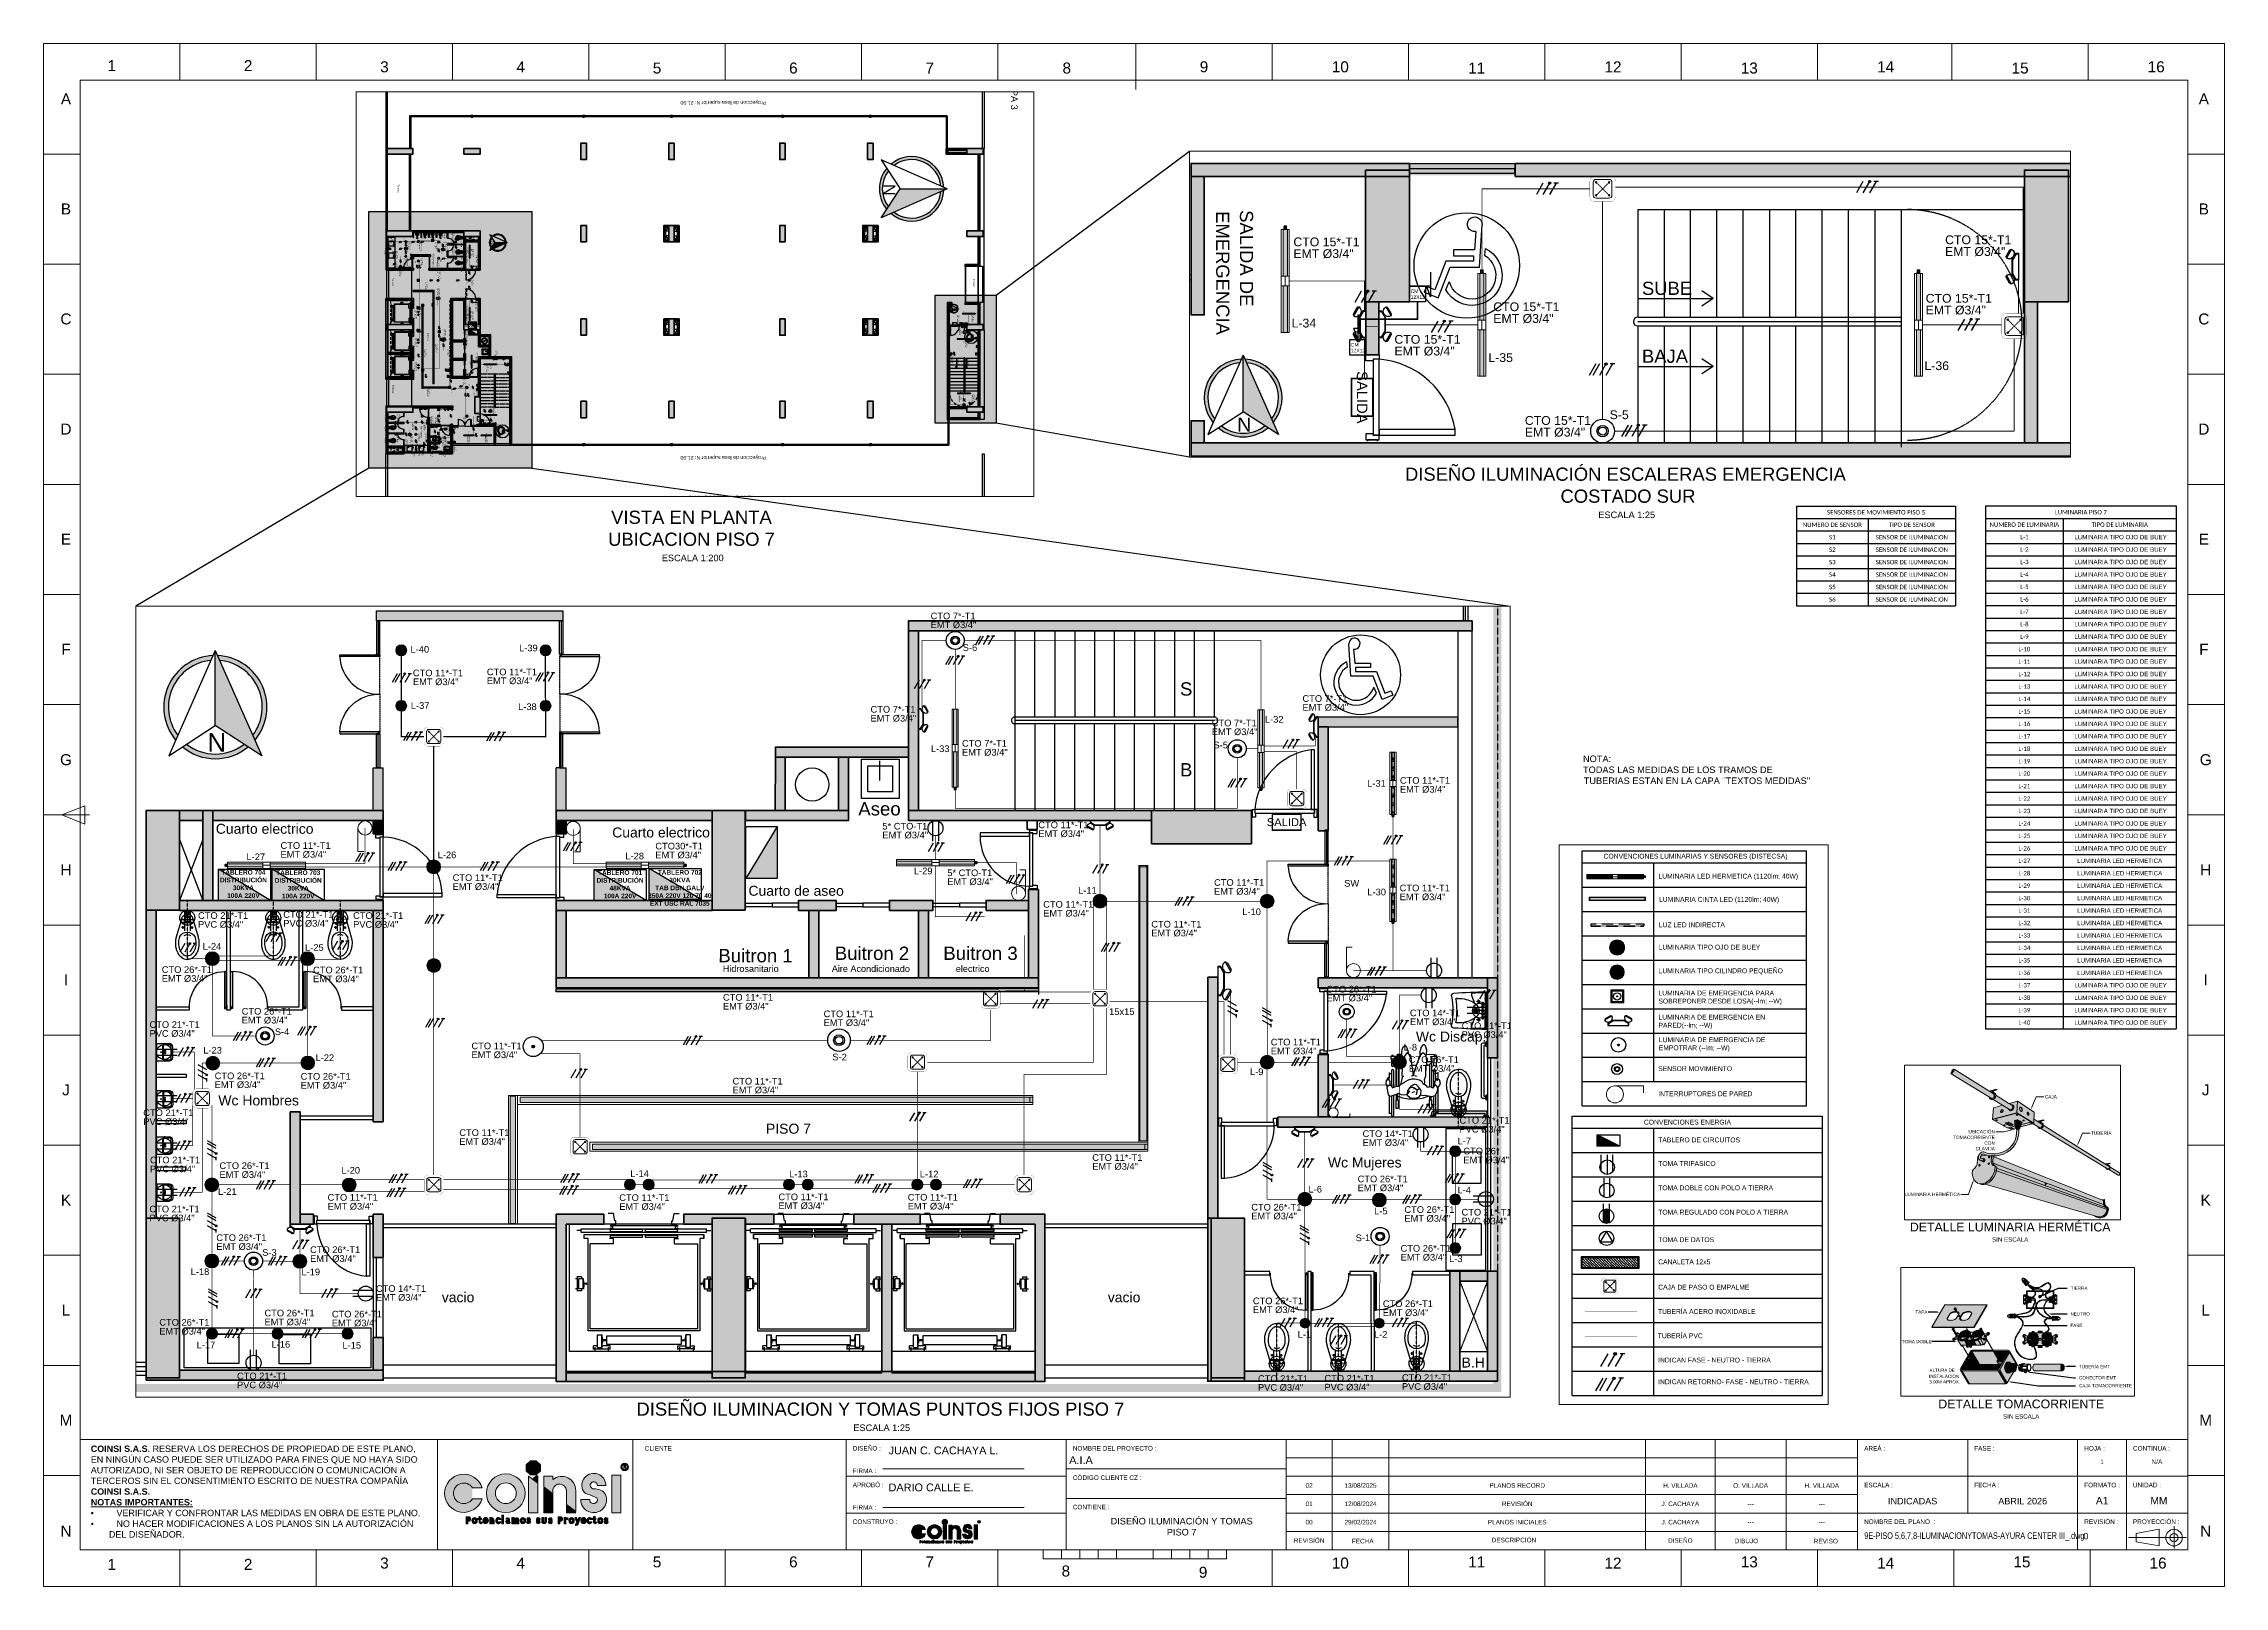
# Paper-space layout 'PISO 7' of a CAD drawing. Header units: metres. Extents: x -541 to 452, y 214 to 916.
# The model-space entities are those that its viewports show. They can reach past a viewport. Long polylines and large blocks are cut down to what shows.
import ezdxf
from ezdxf import colors
from ezdxf.entities.mleader import LeaderData, LeaderLine
from ezdxf.enums import TextEntityAlignment as Align
from ezdxf.lldxf.tags import DXFTag
from ezdxf.math import Vec2, Vec3

# ---------------------------------------------------------------- set-up
doc = ezdxf.new("R2010")
doc.units = ezdxf.units.M
for name, pattern in [('CENTER2', [28.575, 19.05, -3.175, 3.175, -3.175]), ('CONTINUA', [0]), ('DASHED2', [9.525, 6.35, -3.175]), ('HIDDEN', [9.525, 6.35, -3.175]), ('HIDDEN2', [4.7625, 3.175, -1.5875]), ('LÍNEAS_OCULTASX2', [0.75, 0.5, -0.25])]:
    doc.linetypes.add(name, pattern=pattern)
doc.layers.get('Defpoints').update_dxf_attribs({"color": 8})
for name, color, linetype in [('-ALAMBRADO', 7, 'Continuous'), ('-CN-GYD-ILUMINACION-EM', 1, 'Continuous'), ('-CN-GYD-TEXTOS', 7, 'Continuous'), ('0-amob', 251, 'Continuous'), ('1amobla', 253, 'Continuous'), ('A-columnas', 6, 'Continuous'), ('A-DIM', 1, 'Continuous'), ('A_ACHU5', 255, 'Continuous'), ('A_METAL  PROY', 177, 'Continuous'), ('A_MUEBLES FIJOS', 252, 'Continuous'), ('AMOBLAMIENTO', 252, 'Continuous'), ('AREA LOCALES', 161, 'Continuous'), ('AREA PARQUEO', 253, 'Continuous'), ('AS_GL DETECCION_PISO 2', 7, 'Continuous'), ('ASCENSOR', 251, 'Continuous'), ('BYPASS', 7, 'Continuous'), ('CAJA DE PASO', 86, 'Continuous'), ('F-2', 253, 'Continuous'), ('GG_EMERGENCIA 03', 1, 'Continuous'), ('GG_LAZO CONTROL DRIVERS', 82, 'Continuous'), ('GG_PISO 3', 8, 'Continuous'), ('GG_PISO 5', 8, 'Continuous'), ('GG_PROYECCION', 9, 'DASHED2'), ('H-muro', 251, 'Continuous'), ('JCA_PLANO 0', 8, 'Continuous'), ('JCA_PROYECCIONES', 1, 'HIDDEN2'), ('LUMINARIA DE EMERGENCIA', 1, 'Continuous'), ('LUMINARIA EMERGENCIA DE EMPOTRAR', 1, 'Continuous'), ('LUMINARIA LED CIRCULAR', 7, 'Continuous'), ('LUZ LED INDIRECTA', 7, 'Continuous'), ('MARCO', 4, 'Continuous'), ('MUEBLE', 253, 'Continuous'), ('NORTE', 7, 'Continuous'), ('PLO_CORONA', 251, 'Continuous'), ('RE60', 7, 'Continuous'), ('SENSOR MOVIMIENTO', 3, 'Continuous'), ('T', 1, 'Continuous'), ('TB', 7, 'Continuous'), ('TEXTO 3', 3, 'Continuous'), ('TOMA REGULADO', 1, 'Continuous'), ('TOMA TRIFASICO', 1, 'Continuous')]:
    doc.layers.add(name, color=color, linetype=linetype)
for name, color, linetype, lineweight in [('-CN-GYD-CAJETIN-A0', 7, 'Continuous', 5), ('-CN-GYD-LOGO COINSI', 7, 'Continuous', 5), ('-CN-GYD-LUMINARIA CINTA LED', 4, 'Continuous', 18), ('-CN-GYD-LUMINARIA LED HERMETICA', 1, 'Continuous', 5), ('-CN-GYD-TUBERIA PVC', 96, 'PVC_LINE', 25), ('-CN-GYD-TUBERÍA ILUMINACION', 5, 'Continuous', 18), ('-CN-GYD-TUBERÍA PRINCIPAL ILUMINACION', 5, 'Continuous', 5), ('-CN-GYD-TUBERÍA TOMACORRIENTE PVC', 86, 'Continuous', 18), ('-CN-INTERRUPTORES DE PARED', 3, 'Continuous', 20), ('_TEXTO', 7, 'Continuous', 9), ('Estructura', 250, 'Continuous', 40), ('L', 7, 'Continuous', 15), ('LUMINARIA DE EMERGENCIA PARA SOBREPONER', 1, 'Continuous', 25), ('RE80', 7, 'Continuous', 15), ('TEXTOS', 250, 'Continuous', 20), ('Textos 1', 7, 'Continuous', 25), ('Vidrio', 253, 'Continuous', 30)]:
    doc.layers.add(name, color=color, linetype=linetype, lineweight=lineweight)
for name, color, linetype, true_color in [('A-HATCH CONCRETO', 7, 'Continuous', 0xa8a8a8), ('HACHTCOLUMNA', 7, 'Continuous', 0x5c5c5c), ('JCA_HATCH 254', 7, 'Continuous', 0xc4c4c4), ('PROYECCION', 7, 'DASHED2', 0x474747)]:
    doc.layers.add(name, color=color, linetype=linetype, true_color=true_color)
doc.layers.add('DIM-25', color=253, linetype='Continuous', plot=False)
doc.layers.add('Muro', color=7, linetype='Continuous', lineweight=40, true_color=0x2e2e2e)
doc.styles.add('Annotative', font='arial.ttf')
doc.styles.add('GYD', font='arial.ttf', dxfattribs={"height": 2.5})
doc.styles.add('ROMAN', font='ROMANS', dxfattribs={"width": 1.2})
doc.styles.add('ROMANS', font='arial.ttf')
doc.styles.get("Standard").update_dxf_attribs({"font": 'arial.ttf'})
tags = doc.linetypes.add('EMT_LINE', pattern='A,0.5,-0.2,["EMT",Standard,S=0.1,R=0,X=-0.1,Y=-0.05],-0.25', length=0.95).pattern_tags.tags
tags[6] = DXFTag(74, 10)
tags = doc.linetypes.add('PVC_LINE', pattern='A,0.5,-0.2,["PVC",Standard,S=0.1,R=0,X=-0.1,Y=-0.05],-0.25', length=0.95).pattern_tags.tags
tags[6] = DXFTag(74, 10)
pattern_1 = [(180, (4.985, -38.812), (-6.00631, -10.40324), [1.50158, -10.51105]), (270, (4.2344, -38.812), (6.00631, -10.40324), [0.75079, -20.05569]), (270, (4.047, -38.812), (6.00631, -10.40324), [0.60063, -20.20584]), (270, (4.422, -38.812), (6.00631, -10.40324), [0.60063, -20.20584]), (240, (3.859, -38.812), (6.00631, -10.40324), [0.4805, -11.53212]), (300, (4.61, -38.812), (12.01262, -4e-09), [0.4805, -11.53212])]
pattern_2 = [(0, (0, 0), (0, 6.985), [5.08, -1.905]), (90, (0, 0), (-6.985, 4e-16), [5.08, -1.905])]

# ---------------------------------------------------------------- blocks, each defined once
blk = doc.blocks.new('LOGO COINSI')
at = {"layer": '-CN-GYD-LOGO COINSI'}
h = blk.add_hatch(color=256, dxfattribs=at)
h.set_gradient(color1=(128, 128, 128), color2=(128, 128, 128), tint=1)
h.paths.add_polyline_path([(-3.6, -1.5), (-1.5, -3.6), (1.5, -3.6), (3.6, -1.5), (3.6, 1.5), (1.5, 3.6), (-1.5, 3.6), (-3.6, 1.5)])
h = blk.add_hatch(color=256, dxfattribs=at)
h.set_gradient(color1=(128, 128, 128), color2=(128, 128, 128), tint=1)
h.paths.add_polyline_path([(44.6, 0.5, 1), (48.4, 0.5, 1)])
h.paths.add_polyline_path([(47.9, 0.5, -1), (45.1, 0.5, -1)], flags=16)
h.paths.add_polyline_path([(46, 1.3), (46.3, 1.3), (46.6, 1.3, -0.960877), (46.7, 0.5), (47.3, -0.1), (46.9, -0.1), (46.3, 0.5), (46.3, -0.1), (46, -0.1)], flags=0)
h.paths.add_polyline_path([(46.3, 1.1), (46.6, 1.1, -1.000041), (46.7, 0.7), (46.3, 0.7)], flags=0)
h = blk.add_hatch(color=256, dxfattribs=at)
h.set_gradient(color1=(128, 128, 128), color2=(128, 128, 128), tint=1)
edge = h.paths.add_edge_path()
edge.add_line((-31, -10.1), (-26.1, -10.1))
edge.add_arc((-35.5, -12.9), 9.84, 17.0485, 342.9515)
edge.add_line((-26.1, -15.8), (-31, -15.8))
edge.add_arc((-35.5, -12.9), 5.3, 32.9761, 327.0239, ccw=False)
h = blk.add_hatch(color=256, dxfattribs=at)
h.set_gradient(color1=(128, 128, 128), color2=(128, 128, 128), tint=1)
h.paths.add_polyline_path([(-23.8, -12.9, 1), (-4.2, -12.9, 1)])
h.paths.add_polyline_path([(-8.7, -12.9, -1), (-19.3, -12.9, -1)], flags=16)
at = {"layer": '-CN-GYD-LOGO COINSI', "true_color": 0xf4d24e}
h = blk.add_hatch(color=53, dxfattribs=at)
h.set_gradient(color1=(248, 153, 30), color2=(248, 153, 30), tint=1)
h.paths.add_polyline_path([(-2.4, -4.2), (2.3, -7.8), (2.3, -22.8), (-2.4, -22.8)])
h = blk.add_hatch(color=53, dxfattribs=at)
h.set_gradient(color1=(248, 153, 30), color2=(248, 153, 30), tint=1)
h.paths.add_polyline_path([(2.3, -4), (1.6, -4), (-0.1, -5.4), (2.3, -7.2)])
at = {"layer": '-CN-GYD-LOGO COINSI'}
h = blk.add_hatch(color=256, dxfattribs=at)
h.set_gradient(color1=(128, 128, 128), color2=(128, 128, 128), tint=1)
h.paths.add_polyline_path([(9.9, -6), (9.9, -4.2), (5.3, -4.2), (5.3, -9.6), (9.9, -13.2), (9.9, -11, -0.872813), (16.9, -11.6), (16.9, -18.6), (21.6, -22.2), (21.6, -11.6, 0.647159)])
at = {"layer": '-CN-GYD-LOGO COINSI', "true_color": 0xf4d24e}
h = blk.add_hatch(color=53, dxfattribs=at)
h.set_gradient(color1=(248, 153, 30), color2=(248, 153, 30), tint=1)
h.paths.add_polyline_path([(5.3, -10.2), (9.9, -13.8), (9.9, -22.8), (5.3, -22.8)])
at = {"layer": '-CN-GYD-LOGO COINSI'}
h = blk.add_hatch(color=256, dxfattribs=at)
h.set_gradient(color1=(128, 128, 128), color2=(128, 128, 128), tint=1)
h.paths.add_polyline_path([(31.1, -10.7, -2.852099), (32.6, -9), (36.9, -9, 1.307532), (25.5, -11.9, 0.15722), (27.6, -13.4, -0.028285), (32.3, -15.2, -1.367151), (28.7, -16.1), (24.1, -16.1, 1.227605), (36.8, -13.6, 0.268229)])
h = blk.add_hatch(color=256, dxfattribs=at)
h.set_gradient(color1=(128, 128, 128), color2=(128, 128, 128), tint=1)
h.paths.add_polyline_path([(39.9, -22.8), (44.5, -22.8), (44.5, -3.7), (39.9, -3.7)])
at = {"layer": '-CN-GYD-LOGO COINSI', "true_color": 0xf4d24e}
h = blk.add_hatch(color=53, dxfattribs=at)
h.set_gradient(color1=(248, 153, 30), color2=(248, 153, 30), tint=1)
h.paths.add_polyline_path([(16.9, -19.2), (21.6, -22.8), (16.9, -22.8)])
at = {"layer": '-CN-GYD-LOGO COINSI'}
h = blk.add_hatch(color=256, dxfattribs=at)
h.set_gradient(color1=(128, 128, 128), color2=(128, 128, 128), tint=1)
h.paths.add_polyline_path([(-33.3, -27.2), (-33, -27.2, 1), (-33, -24.9), (-34.1, -24.9), (-34.1, -28.4), (-33.3, -28.4)])
h.paths.add_polyline_path([(-33.3, -26.4), (-33.3, -25.6), (-33, -25.6, -1), (-33, -26.4)], flags=16)
h = blk.add_hatch(color=256, dxfattribs=at)
h.set_gradient(color1=(128, 128, 128), color2=(128, 128, 128), tint=1)
edge = h.paths.add_edge_path()
edge.add_ellipse((-29.9, -26.8), major_axis=(0, 1.55), ratio=0.869732, start_angle=0, end_angle=360)
edge = h.paths.add_edge_path(flags=16)
edge.add_spline(control_points=[(-29.9, -26.1), (-29.9, -26.1), (-30, -26.1), (-30.2, -26.2), (-30.2, -26.3), (-30.4, -26.5), (-30.4, -26.6), (-30.4, -26.9), (-30.4, -27), (-30.3, -27.3), (-30.3, -27.4), (-30.1, -27.5), (-30.1, -27.6), (-29.9, -27.6), (-29.9, -27.6), (-29.7, -27.6), (-29.6, -27.5), (-29.5, -27.4), (-29.4, -27.3), (-29.3, -27.1), (-29.3, -26.9), (-29.3, -26.6), (-29.4, -26.5), (-29.5, -26.3), (-29.6, -26.2), (-29.7, -26.1), (-29.8, -26.1), (-29.9, -26.1), (-29.9, -26.1), (-29.9, -26.1)], knot_values=[0, 0, 0, 0, 0.478588, 0.478588, 0.957176, 0.957176, 1.435763, 1.435763, 1.914351, 1.914351, 2.392939, 2.392939, 2.871527, 2.871527, 3.350114, 3.350114, 3.828702, 3.828702, 4.30729, 4.30729, 4.785878, 4.785878, 5.264465, 5.264465, 5.743053, 5.743053, 6.221641, 6.221641, 6.283185, 6.283185, 6.283185, 6.283185], degree=3, periodic=0)
h = blk.add_hatch(color=256, dxfattribs=at)
h.set_gradient(color1=(128, 128, 128), color2=(128, 128, 128), tint=1)
edge = h.paths.add_edge_path()
edge.add_line((-27.6, -26.3), (-28.2, -26.3))
edge.add_line((-28.2, -26.3), (-28.2, -25.6))
edge.add_line((-28.2, -25.6), (-27.6, -25.6))
edge.add_line((-27.6, -25.6), (-27.6, -24.7))
edge.add_line((-27.6, -24.7), (-27, -24.7))
edge.add_line((-27, -24.7), (-27, -25.6))
edge.add_line((-27, -25.6), (-26.4, -25.6))
edge.add_line((-26.4, -25.6), (-26.4, -26.3))
edge.add_line((-26.4, -26.3), (-27, -26.3))
edge.add_line((-27, -26.3), (-27, -27.6))
edge.add_arc((-26.8, -27.5), 0.2, 192.4568, 356.7326)
edge.add_line((-26.6, -27.6), (-25.9, -27.6))
edge.add_arc((-26.8, -27.5), 0.838, 182.8161, 359.3518, ccw=False)
edge.add_line((-27.6, -27.6), (-27.6, -26.3))
h = blk.add_hatch(color=256, dxfattribs=at)
h.set_gradient(color1=(128, 128, 128), color2=(128, 128, 128), tint=1)
edge = h.paths.add_edge_path()
edge.add_spline(control_points=[(-22.9, -27.1), (-22.8, -26.2), (-23.2, -25.5), (-24, -25.3), (-24.7, -25.1), (-25.4, -25.6), (-25.6, -26.4), (-25.8, -27.3), (-25.4, -28), (-24.7, -28.3), (-24, -28.6), (-23.3, -28.2), (-23, -27.4)], knot_values=[0, 0, 0, 0, 1.514313, 1.514313, 1.514313, 3.028625, 3.028625, 3.028625, 4.542938, 4.542938, 4.542938, 6.057251, 6.057251, 6.057251, 6.057251], weights=[1, 0.817861, 0.817861, 1, 0.817861, 0.817861, 1, 0.817861, 0.817861, 1, 0.817861, 0.817861, 1], degree=3, periodic=0)
edge.add_spline(control_points=[(-23, -27.4), (-23.3, -27.4), (-23.6, -27.4), (-23.9, -27.4)], knot_values=[9.126652, 9.126652, 9.126652, 9.126652, 10.126652, 10.126652, 10.126652, 10.126652], weights=[1, 1, 1, 1], degree=3, periodic=0)
edge.add_spline(control_points=[(-23.9, -27.4), (-23.9, -27.4), (-23.9, -27.5), (-24, -27.5), (-24.1, -27.6), (-24.2, -27.6), (-24.3, -27.6), (-24.4, -27.6), (-24.5, -27.5), (-24.7, -27.4), (-24.7, -27.3), (-24.8, -27.1), (-24.8, -27.1), (-24.8, -27.1)], knot_values=[7.057251, 7.057251, 7.057251, 7.057251, 7.15134, 7.15134, 7.629928, 7.629928, 8.108516, 8.108516, 8.587103, 8.587103, 9.065691, 9.065691, 9.126652, 9.126652, 9.126652, 9.126652], weights=[1, 1, 1, 1, 1, 1, 1, 1, 1, 1, 1, 1, 1, 1], degree=3, periodic=0)
edge.add_spline(control_points=[(-24.8, -27.1), (-24.2, -27.1), (-23.5, -27.1), (-22.9, -27.1)], knot_values=[6.057251, 6.057251, 6.057251, 6.057251, 7.057251, 7.057251, 7.057251, 7.057251], weights=[1, 1, 1, 1], degree=3, periodic=0)
edge = h.paths.add_edge_path(flags=16)
edge.add_spline(control_points=[(-23.8, -26.5), (-23.8, -26.5), (-23.8, -26.4), (-23.9, -26.3), (-23.9, -26.2), (-24.1, -26.1), (-24.2, -26.1), (-24.2, -26.1), (-24.3, -26.1), (-24.3, -26.1), (-24.3, -26.1), (-24.4, -26.1), (-24.5, -26.2), (-24.6, -26.3), (-24.7, -26.4), (-24.7, -26.5), (-24.7, -26.5), (-24.4, -26.5), (-24.1, -26.5), (-23.8, -26.5)], knot_values=[0, 0, 0, 0, 0.11886, 0.11886, 0.597448, 0.597448, 1.076035, 1.076035, 1.13758, 1.13758, 1.13758, 1.616168, 1.616168, 2.094755, 2.094755, 2.275045, 2.275045, 2.275045, 3.275045, 3.275045, 3.275045, 3.275045], weights=[1, 1, 1, 1, 1, 1, 1, 1, 1, 1, 1, 1, 1, 1, 1, 1, 1, 1, 1, 1], degree=3, periodic=0)
h = blk.add_hatch(color=256, dxfattribs=at)
h.set_gradient(color1=(128, 128, 128), color2=(128, 128, 128), tint=1)
edge = h.paths.add_edge_path()
edge.add_line((-20, -28.4), (-20, -26.6))
edge.add_arc((-21.1, -26.6), 1.1, 360, 435.9683)
edge.add_line((-20.8, -25.5), (-21.3, -25.5))
edge.add_line((-21.3, -25.5), (-21.3, -25.3))
edge.add_line((-21.3, -25.3), (-22.2, -25.3))
edge.add_line((-22.2, -25.3), (-22.2, -28.4))
edge.add_line((-22.2, -28.4), (-21.3, -28.4))
edge.add_line((-21.3, -28.4), (-21.3, -26.6))
edge.add_arc((-21.1, -26.6), 0.266, 0, 180, ccw=False)
edge.add_line((-20.8, -26.6), (-20.8, -28.4))
edge.add_line((-20.8, -28.4), (-20, -28.4))
h = blk.add_hatch(color=256, dxfattribs=at)
h.set_gradient(color1=(128, 128, 128), color2=(128, 128, 128), tint=1)
edge = h.paths.add_edge_path()
edge.add_spline(control_points=[(-16.5, -27.4), (-16.7, -28.1), (-17.3, -28.5), (-18, -28.4), (-18.6, -28.2), (-19.1, -27.7), (-19.1, -26.9), (-19.1, -26.1), (-18.7, -25.5), (-18, -25.3), (-17.4, -25.2), (-16.8, -25.5), (-16.5, -26.3), (-16.8, -26.3), (-17.1, -26.3), (-17.4, -26.3), (-17.4, -26.2), (-17.5, -26.2), (-17.6, -26.1), (-17.6, -26.1), (-17.7, -26.1), (-17.7, -26.1), (-17.7, -26.1), (-17.8, -26.1), (-17.9, -26.1), (-18, -26.2), (-18.1, -26.3), (-18.2, -26.5), (-18.3, -26.6), (-18.3, -26.9), (-18.3, -27), (-18.2, -27.3), (-18.1, -27.4), (-18, -27.5), (-17.9, -27.6), (-17.8, -27.6), (-17.7, -27.6), (-17.6, -27.6), (-17.5, -27.5), (-17.4, -27.4), (-17.4, -27.4), (-17.4, -27.4), (-17.1, -27.4), (-16.8, -27.4), (-16.5, -27.4)], knot_values=[0, 0, 0, 0, 1.382573, 1.382573, 1.382573, 2.765147, 2.765147, 2.765147, 4.14772, 4.14772, 4.14772, 5.530294, 5.530294, 5.530294, 6.530294, 6.530294, 6.530294, 6.724306, 6.724306, 7.202893, 7.202893, 7.264438, 7.264438, 7.264438, 7.743025, 7.743025, 8.221613, 8.221613, 8.700201, 8.700201, 9.178789, 9.178789, 9.657377, 9.657377, 10.135964, 10.135964, 10.614552, 10.614552, 11.09314, 11.09314, 11.245726, 11.245726, 11.245726, 12.245726, 12.245726, 12.245726, 12.245726], weights=[1, 0.846951, 0.846951, 1, 0.846951, 0.846951, 1, 0.846951, 0.846951, 1, 0.846951, 0.846951, 1, 1, 1, 1, 1, 1, 1, 1, 1, 1, 1, 1, 1, 1, 1, 1, 1, 1, 1, 1, 1, 1, 1, 1, 1, 1, 1, 1, 1, 1, 1, 1, 1], degree=3, periodic=0)
h = blk.add_hatch(color=256, dxfattribs=at)
h.set_gradient(color1=(128, 128, 128), color2=(128, 128, 128), tint=1)
h.paths.add_polyline_path([(-16.1, -25), (-15.1, -25), (-15.1, -24.1), (-16.1, -24.1)])
h = blk.add_hatch(color=256, dxfattribs=at)
h.set_gradient(color1=(128, 128, 128), color2=(128, 128, 128), tint=1)
h.paths.add_polyline_path([(-16.1, -28.4), (-15.1, -28.4), (-15.1, -25.3), (-16.1, -25.3)])
h = blk.add_hatch(color=256, dxfattribs=at)
h.set_gradient(color1=(128, 128, 128), color2=(128, 128, 128), tint=1)
h.paths.add_polyline_path([(-11.8, -27.8, -0.352369), (-12.1, -27.5), (-12.1, -26.3, 0.900848), (-14, -26.1), (-13.4, -26.1, -0.770996), (-12.7, -26.3), (-12.7, -26.6, 1.957984), (-12.4, -28.1, 0.157661), (-11.9, -28.3)])
h.paths.add_polyline_path([(-12.7, -27.5, -1), (-13.5, -27.5, -1)], flags=16)
h = blk.add_hatch(color=256, dxfattribs=at)
h.set_gradient(color1=(128, 128, 128), color2=(128, 128, 128), tint=1)
h.paths.add_polyline_path([(-7.4, -26.2, 0.292399), (-8, -25.5), (-8.7, -25.5, 0.438959), (-9.2, -26.1, 0.531657), (-9.7, -25.5), (-10.1, -25.5), (-10.1, -25.3), (-10.9, -25.3), (-10.9, -28.4), (-10.1, -28.4), (-10.1, -26.6, -1), (-9.6, -26.6), (-9.6, -28.4), (-8.7, -28.4), (-8.7, -26.6, -1.000553), (-8.2, -26.6), (-8.2, -28.4), (-7.4, -28.4)])
h = blk.add_hatch(color=256, dxfattribs=at)
h.set_gradient(color1=(128, 128, 128), color2=(128, 128, 128), tint=1)
edge = h.paths.add_edge_path()
edge.add_ellipse((-5.3, -26.8), major_axis=(0, 1.55), ratio=0.869732, start_angle=0, end_angle=360)
edge = h.paths.add_edge_path(flags=16)
edge.add_spline(control_points=[(-5.3, -26.1), (-5.4, -26.1), (-5.4, -26.1), (-5.6, -26.2), (-5.7, -26.3), (-5.8, -26.5), (-5.8, -26.6), (-5.9, -26.9), (-5.8, -27), (-5.8, -27.3), (-5.7, -27.4), (-5.6, -27.5), (-5.5, -27.6), (-5.3, -27.6), (-5.3, -27.6), (-5.1, -27.6), (-5.1, -27.5), (-4.9, -27.4), (-4.9, -27.3), (-4.8, -27.1), (-4.7, -26.9), (-4.8, -26.6), (-4.8, -26.5), (-4.9, -26.3), (-5, -26.2), (-5.1, -26.1), (-5.2, -26.1), (-5.3, -26.1), (-5.3, -26.1), (-5.3, -26.1)], knot_values=[0, 0, 0, 0, 0.478588, 0.478588, 0.957176, 0.957176, 1.435763, 1.435763, 1.914351, 1.914351, 2.392939, 2.392939, 2.871527, 2.871527, 3.350114, 3.350114, 3.828702, 3.828702, 4.30729, 4.30729, 4.785878, 4.785878, 5.264465, 5.264465, 5.743053, 5.743053, 6.221641, 6.221641, 6.283185, 6.283185, 6.283185, 6.283185], degree=3, periodic=0)
h = blk.add_hatch(color=256, dxfattribs=at)
h.set_gradient(color1=(128, 128, 128), color2=(128, 128, 128), tint=1)
h.paths.add_polyline_path([(-2.7, -27.4), (-3.4, -27.4, 1.227605), (-1.5, -27, 0.268229), (-2.3, -26.5, -2.852099), (-2.1, -26.3), (-1.4, -26.3, 1.307532), (-3.2, -26.7, 0.15722), (-2.9, -27, -0.01671), (-2.5, -27.1, -3.062087)])
h = blk.add_hatch(color=256, dxfattribs=at)
h.set_gradient(color1=(128, 128, 128), color2=(128, 128, 128), tint=1)
h.paths.add_polyline_path([(3.4, -27, 0.268229), (2.6, -26.5, -2.852099), (2.8, -26.3), (3.5, -26.3, 1.307532), (1.7, -26.7, 0.15722), (2, -27, -0.01671), (2.4, -27.1, -3.062087), (2.2, -27.4), (1.5, -27.4, 1.227605)])
h = blk.add_hatch(color=256, dxfattribs=at)
h.set_gradient(color1=(128, 128, 128), color2=(128, 128, 128), tint=1)
h.paths.add_polyline_path([(6.7, -27.1), (6.7, -25.3), (5.9, -25.3), (5.9, -27.2, -1), (5.1, -27.2), (5.1, -25.3), (4.3, -25.3), (4.3, -27.3, 1.000746)])
h = blk.add_hatch(color=256, dxfattribs=at)
h.set_gradient(color1=(128, 128, 128), color2=(128, 128, 128), tint=1)
h.paths.add_polyline_path([(9.6, -27, 0.268229), (8.7, -26.5, -2.852099), (9, -26.3), (9.6, -26.3, 1.307532), (7.9, -26.7, 0.15722), (8.2, -27, -0.01671), (8.6, -27.1, -3.062087), (8.4, -27.4), (7.6, -27.4, 1.227605)])
h = blk.add_hatch(color=256, dxfattribs=at)
h.set_gradient(color1=(128, 128, 128), color2=(128, 128, 128), tint=1)
h.paths.add_polyline_path([(13.5, -27.2), (13.8, -27.2, 1), (13.8, -24.9), (12.7, -24.9), (12.7, -28.4), (13.5, -28.4)])
h.paths.add_polyline_path([(13.5, -26.4), (13.5, -25.6), (13.8, -25.6, -1), (13.8, -26.4)], flags=16)
h = blk.add_hatch(color=256, dxfattribs=at)
h.set_gradient(color1=(128, 128, 128), color2=(128, 128, 128), tint=1)
h.paths.add_polyline_path([(15.7, -28.4), (16.6, -28.4), (16.6, -26.6, -0.414214), (16.8, -26.3), (17.4, -26.3, 1), (17.4, -25.5), (16.6, -25.5), (16.6, -25.3), (15.7, -25.3)])
h = blk.add_hatch(color=256, dxfattribs=at)
h.set_gradient(color1=(128, 128, 128), color2=(128, 128, 128), tint=1)
edge = h.paths.add_edge_path()
edge.add_ellipse((19.5, -26.8), major_axis=(0, 1.55), ratio=0.869732, start_angle=0, end_angle=360)
edge = h.paths.add_edge_path(flags=16)
edge.add_spline(control_points=[(19.5, -26.1), (19.4, -26.1), (19.3, -26.1), (19.2, -26.2), (19.1, -26.3), (19, -26.5), (18.9, -26.6), (18.9, -26.9), (18.9, -27), (19, -27.3), (19.1, -27.4), (19.2, -27.5), (19.3, -27.6), (19.4, -27.6), (19.5, -27.6), (19.6, -27.6), (19.7, -27.5), (19.9, -27.4), (19.9, -27.3), (20, -27.1), (20, -26.9), (20, -26.6), (20, -26.5), (19.9, -26.3), (19.8, -26.2), (19.6, -26.1), (19.6, -26.1), (19.5, -26.1), (19.5, -26.1), (19.5, -26.1)], knot_values=[0, 0, 0, 0, 0.478588, 0.478588, 0.957176, 0.957176, 1.435763, 1.435763, 1.914351, 1.914351, 2.392939, 2.392939, 2.871527, 2.871527, 3.350114, 3.350114, 3.828702, 3.828702, 4.30729, 4.30729, 4.785878, 4.785878, 5.264465, 5.264465, 5.743053, 5.743053, 6.221641, 6.221641, 6.283185, 6.283185, 6.283185, 6.283185], degree=3, periodic=0)
h = blk.add_hatch(color=256, dxfattribs=at)
h.set_gradient(color1=(128, 128, 128), color2=(128, 128, 128), tint=1)
h.paths.add_polyline_path([(22.6, -26.8), (22, -25.3), (21.2, -25.3), (22.2, -28, -0.286978), (21.5, -28.4), (21.4, -28.4), (21.4, -29.3, 0.322138), (22.8, -28.6), (24, -25.3), (23.2, -25.3)])
h = blk.add_hatch(color=256, dxfattribs=at)
h.set_gradient(color1=(128, 128, 128), color2=(128, 128, 128), tint=1)
edge = h.paths.add_edge_path()
edge.add_spline(control_points=[(26.9, -27.1), (27, -26.2), (26.6, -25.5), (25.8, -25.3), (25.1, -25.1), (24.5, -25.6), (24.3, -26.4), (24.1, -27.3), (24.4, -28), (25.1, -28.3), (25.9, -28.6), (26.5, -28.2), (26.8, -27.4)], knot_values=[0, 0, 0, 0, 1.514313, 1.514313, 1.514313, 3.028625, 3.028625, 3.028625, 4.542938, 4.542938, 4.542938, 6.057251, 6.057251, 6.057251, 6.057251], weights=[1, 0.817861, 0.817861, 1, 0.817861, 0.817861, 1, 0.817861, 0.817861, 1, 0.817861, 0.817861, 1], degree=3, periodic=0)
edge.add_spline(control_points=[(26.8, -27.4), (26.5, -27.4), (26.2, -27.4), (25.9, -27.4)], knot_values=[9.126652, 9.126652, 9.126652, 9.126652, 10.126652, 10.126652, 10.126652, 10.126652], weights=[1, 1, 1, 1], degree=3, periodic=0)
edge.add_spline(control_points=[(25.9, -27.4), (25.9, -27.4), (25.9, -27.5), (25.8, -27.5), (25.7, -27.6), (25.6, -27.6), (25.5, -27.6), (25.4, -27.6), (25.3, -27.5), (25.2, -27.4), (25.1, -27.3), (25.1, -27.1), (25.1, -27.1), (25, -27.1)], knot_values=[7.057251, 7.057251, 7.057251, 7.057251, 7.15134, 7.15134, 7.629928, 7.629928, 8.108516, 8.108516, 8.587103, 8.587103, 9.065691, 9.065691, 9.126652, 9.126652, 9.126652, 9.126652], weights=[1, 1, 1, 1, 1, 1, 1, 1, 1, 1, 1, 1, 1, 1], degree=3, periodic=0)
edge.add_spline(control_points=[(25, -27.1), (25.7, -27.1), (26.3, -27.1), (26.9, -27.1)], knot_values=[6.057251, 6.057251, 6.057251, 6.057251, 7.057251, 7.057251, 7.057251, 7.057251], weights=[1, 1, 1, 1], degree=3, periodic=0)
edge = h.paths.add_edge_path(flags=16)
edge.add_spline(control_points=[(26.1, -26.5), (26, -26.5), (26, -26.4), (26, -26.3), (25.9, -26.2), (25.7, -26.1), (25.7, -26.1), (25.6, -26.1), (25.6, -26.1), (25.6, -26.1), (25.5, -26.1), (25.4, -26.1), (25.3, -26.2), (25.2, -26.3), (25.1, -26.4), (25.1, -26.5), (25.1, -26.5), (25.4, -26.5), (25.7, -26.5), (26.1, -26.5)], knot_values=[0, 0, 0, 0, 0.11886, 0.11886, 0.597448, 0.597448, 1.076035, 1.076035, 1.13758, 1.13758, 1.13758, 1.616168, 1.616168, 2.094755, 2.094755, 2.275045, 2.275045, 2.275045, 3.275045, 3.275045, 3.275045, 3.275045], weights=[1, 1, 1, 1, 1, 1, 1, 1, 1, 1, 1, 1, 1, 1, 1, 1, 1, 1, 1, 1], degree=3, periodic=0)
h = blk.add_hatch(color=256, dxfattribs=at)
h.set_gradient(color1=(128, 128, 128), color2=(128, 128, 128), tint=1)
edge = h.paths.add_edge_path()
edge.add_spline(control_points=[(29, -26.3), (29.3, -26.3), (29.6, -26.3), (29.9, -26.3)], knot_values=[5.530294, 5.530294, 5.530294, 5.530294, 6.530294, 6.530294, 6.530294, 6.530294], weights=[1, 1, 1, 1], degree=3, periodic=0)
edge.add_spline(control_points=[(29.9, -26.3), (29.6, -25.5), (29, -25.2), (28.4, -25.3), (27.7, -25.5), (27.3, -26.1), (27.3, -26.9), (27.3, -27.7), (27.7, -28.2), (28.4, -28.4), (29.1, -28.5), (29.7, -28.1), (29.9, -27.4)], knot_values=[0, 0, 0, 0, 1.382573, 1.382573, 1.382573, 2.765147, 2.765147, 2.765147, 4.14772, 4.14772, 4.14772, 5.530294, 5.530294, 5.530294, 5.530294], weights=[1, 0.846951, 0.846951, 1, 0.846951, 0.846951, 1, 0.846951, 0.846951, 1, 0.846951, 0.846951, 1], degree=3, periodic=0)
edge.add_spline(control_points=[(29.9, -27.4), (29.6, -27.4), (29.3, -27.4), (29, -27.4)], knot_values=[11.245726, 11.245726, 11.245726, 11.245726, 12.245726, 12.245726, 12.245726, 12.245726], weights=[1, 1, 1, 1], degree=3, periodic=0)
edge.add_spline(control_points=[(29, -27.4), (29, -27.4), (29, -27.4), (28.9, -27.5), (28.8, -27.6), (28.7, -27.6), (28.6, -27.6), (28.4, -27.6), (28.4, -27.5), (28.2, -27.4), (28.2, -27.3), (28.1, -27), (28.1, -26.9), (28.1, -26.6), (28.1, -26.5), (28.3, -26.3), (28.3, -26.2), (28.5, -26.1), (28.6, -26.1), (28.6, -26.1), (28.6, -26.1), (28.6, -26.1), (28.7, -26.1), (28.8, -26.1), (28.9, -26.2), (28.9, -26.2), (29, -26.3)], knot_values=[6.530294, 6.530294, 6.530294, 6.530294, 6.682879, 6.682879, 7.161467, 7.161467, 7.640055, 7.640055, 8.118643, 8.118643, 8.59723, 8.59723, 9.075818, 9.075818, 9.554406, 9.554406, 10.032994, 10.032994, 10.511581, 10.511581, 10.511581, 10.573126, 10.573126, 11.051714, 11.051714, 11.245726, 11.245726, 11.245726, 11.245726], weights=[1, 1, 1, 1, 1, 1, 1, 1, 1, 1, 1, 1, 1, 1, 1, 1, 1, 1, 1, 1, 1, 1, 1, 1, 1, 1, 1], degree=3, periodic=0)
h = blk.add_hatch(color=256, dxfattribs=at)
h.set_gradient(color1=(128, 128, 128), color2=(128, 128, 128), tint=1)
h.paths.add_polyline_path([(31.4, -27.6, 0.871401), (31.8, -27.6), (32.4, -27.6, -0.970215), (30.7, -27.6), (30.7, -26.3), (30.1, -26.3), (30.1, -25.6), (30.7, -25.6), (30.7, -24.7), (31.4, -24.7), (31.4, -25.6), (31.9, -25.6), (31.9, -26.3), (31.4, -26.3)])
h = blk.add_hatch(color=256, dxfattribs=at)
h.set_gradient(color1=(128, 128, 128), color2=(128, 128, 128), tint=1)
edge = h.paths.add_edge_path()
edge.add_ellipse((34.1, -26.8), major_axis=(0, 1.55), ratio=0.869732, start_angle=0, end_angle=360)
edge = h.paths.add_edge_path(flags=16)
edge.add_spline(control_points=[(34.1, -26.1), (34, -26.1), (33.9, -26.1), (33.8, -26.2), (33.7, -26.3), (33.6, -26.5), (33.5, -26.6), (33.5, -26.9), (33.5, -27), (33.6, -27.3), (33.7, -27.4), (33.8, -27.5), (33.9, -27.6), (34, -27.6), (34.1, -27.6), (34.2, -27.6), (34.3, -27.5), (34.5, -27.4), (34.5, -27.3), (34.6, -27.1), (34.6, -26.9), (34.6, -26.6), (34.6, -26.5), (34.5, -26.3), (34.4, -26.2), (34.2, -26.1), (34.2, -26.1), (34.1, -26.1), (34.1, -26.1), (34.1, -26.1)], knot_values=[0, 0, 0, 0, 0.478588, 0.478588, 0.957176, 0.957176, 1.435763, 1.435763, 1.914351, 1.914351, 2.392939, 2.392939, 2.871527, 2.871527, 3.350114, 3.350114, 3.828702, 3.828702, 4.30729, 4.30729, 4.785878, 4.785878, 5.264465, 5.264465, 5.743053, 5.743053, 6.221641, 6.221641, 6.283185, 6.283185, 6.283185, 6.283185], degree=3, periodic=0)
h = blk.add_hatch(color=256, dxfattribs=at)
h.set_gradient(color1=(128, 128, 128), color2=(128, 128, 128), tint=1)
h.paths.add_polyline_path([(37.1, -26.5, -2.852099), (37.4, -26.3), (38, -26.3, 1.307532), (36.2, -26.7, 0.15722), (36.6, -27, -0.01671), (37, -27.1, -3.062087), (36.8, -27.4), (36, -27.4, 1.227605), (38, -27, 0.268229)])
at = {"layer": '-CN-GYD-LOGO COINSI', "color": 8}
for points in [[(-3.6, -1.5), (-1.5, -3.6), (1.5, -3.6), (3.6, -1.5), (3.6, 1.5), (1.5, 3.6), (-1.5, 3.6), (-3.6, 1.5)], [(2.1, 0), (0, 2.1), (-2.1, 0), (0, -2.1)], [(39.9, -3.7), (44.5, -3.7), (44.5, -22.8), (39.9, -22.8)], [(-16.1, -25), (-15.1, -25), (-15.1, -24.1), (-16.1, -24.1)], [(-16.1, -28.4), (-15.1, -28.4), (-15.1, -25.3), (-16.1, -25.3)]]:
    blk.add_lwpolyline(points, close=True, dxfattribs=at)
for points in [[(46.7, 1.3, -0.881847), (46.7, 0.5), (47.3, -0.1), (46.9, -0.1), (46.3, 0.5), (46.3, -0.1), (46, -0.1), (46, 1.3), (46.3, 1.3), (46.7, 1.3)], [(46.7, 1.1, -0.827783), (46.7, 0.7), (46.3, 0.7), (46.3, 1.1), (46.7, 1.1)], [(-8.7, -26.6), (-8.7, -26.6, -1), (-8.2, -26.6), (-8.2, -28.4), (-7.4, -28.4), (-7.4, -26.2, 0.292399), (-8, -25.5), (-8.6, -25.5, 0.390681), (-9.2, -25.9, 0.305296), (-9.6, -25.5), (-10.1, -25.5), (-10.1, -25.3), (-10.9, -25.3), (-10.9, -28.4), (-10.1, -28.4), (-10.1, -26.6, -1), (-9.6, -26.6), (-9.6, -28.4), (-8.7, -28.4), (-8.7, -26.6)], [(-2.3, -26.5, -2.852099), (-2.1, -26.3), (-1.4, -26.3, 1.307532), (-3.2, -26.7, 0.15722), (-2.9, -27, -0.030152), (-2.1, -27.2, -1.381066), (-2.7, -27.4), (-3.4, -27.4, 1.227605), (-1.5, -27, 0.279305), (-2.4, -26.5)], [(2.6, -26.5, -2.852099), (2.8, -26.3), (3.5, -26.3, 1.307532), (1.7, -26.7, 0.15722), (2, -27, -0.030152), (2.8, -27.2, -1.381066), (2.2, -27.4), (1.5, -27.4, 1.227605), (3.4, -27, 0.279305), (2.5, -26.5)], [(5.1, -27.2), (5.1, -25.3), (4.3, -25.3), (4.3, -27.3, 0.942727), (6.7, -27.3), (6.7, -25.3), (5.9, -25.3), (5.9, -27.2, -1), (5.1, -27.2)], [(8.7, -26.5, -2.852099), (9, -26.3), (9.6, -26.3, 1.307532), (7.9, -26.7, 0.15722), (8.2, -27, -0.030152), (8.9, -27.2, -1.381066), (8.4, -27.4), (7.6, -27.4, 1.227605), (9.6, -27, 0.279305), (8.7, -26.5)], [(37.1, -26.5, -2.852099), (37.4, -26.3), (38, -26.3, 1.307532), (36.2, -26.7, 0.15722), (36.6, -27, -0.030152), (37.3, -27.2, -1.381066), (36.8, -27.4), (36, -27.4, 1.227605), (38, -27, 0.279305), (37.1, -26.5)]]:
    blk.add_lwpolyline(points, format="xyb", dxfattribs=at)
for points in [[(-31, -10.1), (-26.1, -10.1, 6.671852), (-26.1, -15.8), (-31, -15.8, -3.378535)], [(16.9, -11.6), (16.9, -18.6), (21.6, -22.2), (21.6, -11.6, 0.647159), (9.9, -6), (9.9, -4.2), (5.3, -4.2), (5.3, -9.6), (9.9, -13.2), (9.9, -11, -0.872813)], [(30.8, -10.7, -2.55302), (32.6, -9), (36.9, -9, 1.307532), (25.5, -11.9, 0.15722), (27.6, -13.4, -0.028285), (32.3, -15.2, -1.367151), (28.7, -16.1), (24.1, -16.1, 1.227605), (36.8, -13.6, 0.279305)], [(-33.3, -24.9), (-33, -24.9, -0.999459), (-33, -27.2), (-33.3, -27.2), (-33.3, -28.4), (-34.1, -28.4), (-34.1, -24.9)], [(-33.3, -26.4), (-33.3, -25.7), (-33, -25.7, -0.999459), (-33, -26.4)], [(-27.6, -26.3), (-28.2, -26.3), (-28.2, -25.6), (-27.6, -25.6), (-27.6, -24.7), (-27, -24.7), (-27, -25.6), (-26.4, -25.6), (-26.4, -26.3), (-27, -26.3), (-27, -27.6, 0.871401), (-26.6, -27.6), (-25.9, -27.6, -0.970215), (-27.6, -27.6)], [(-20, -28.4), (-20, -26.6, 0.344173), (-20.8, -25.5), (-21.3, -25.5), (-21.3, -25.3), (-22.2, -25.3), (-22.2, -28.4), (-21.3, -28.4), (-21.3, -26.6, -1), (-20.8, -26.6), (-20.8, -28.4)], [(-11.9, -28.3, -0.157661), (-12.4, -28.1, -1.957984), (-12.7, -26.6), (-12.7, -26.3, 0.770996), (-13.4, -26.1), (-14, -26.1, -0.900848), (-12.1, -26.3), (-12.1, -27.5, 0.352369), (-11.8, -27.8)], [(13.5, -24.9), (13.8, -24.9, -0.999459), (13.8, -27.2), (13.5, -27.2), (13.5, -28.4), (12.7, -28.4), (12.7, -24.9)], [(13.5, -25.6), (13.8, -25.6, -0.999459), (13.8, -26.4), (13.5, -26.4)], [(16.8, -26.3), (17.4, -26.3, 1), (17.4, -25.5), (16.6, -25.5), (16.6, -25.3), (15.7, -25.3), (15.7, -28.4), (16.6, -28.4), (16.6, -26.6, -0.414214)], [(21.5, -28.4), (21.4, -28.4), (21.4, -29.3), (21.7, -29.3, 0.245879), (22.8, -28.6), (24, -25.3), (23.2, -25.3), (22.6, -26.8), (22, -25.3), (21.2, -25.3), (22.2, -27.9), (22.1, -28.1, -0.209065)], [(30.7, -26.3), (30.1, -26.3), (30.1, -25.6), (30.7, -25.6), (30.7, -24.7), (31.4, -24.7), (31.4, -25.6), (31.9, -25.6), (31.9, -26.3), (31.4, -26.3), (31.4, -27.6, 0.871401), (31.8, -27.6), (32.4, -27.6, -0.970215), (30.7, -27.6)]]:
    blk.add_lwpolyline(points, format="xyb", close=True, dxfattribs=at)
at = {"layer": '-CN-GYD-LOGO COINSI', "color": 53, "true_color": 0xf4d24e}
for points in [[(-2.4, -4.2), (2.3, -7.8), (2.3, -22.8), (-2.4, -22.8)], [(2.3, -4), (1.6, -4), (-0.1, -5.4), (2.3, -7.2)], [(5.3, -10.2), (9.9, -13.8), (9.9, -22.8), (5.3, -22.8)], [(16.9, -19.2), (21.6, -22.8), (21.6, -22.8), (16.9, -22.8)]]:
    blk.add_lwpolyline(points, close=True, dxfattribs=at)
at = {"layer": '-CN-GYD-LOGO COINSI', "color": 8}
for points in [[(9.9, -13.8), (9.9, -13.2)], [(6.7, -27.4), (6.7, -27.4)], [(22, -28.4), (22, -28.4)]]:
    blk.add_lwpolyline(points, dxfattribs=at)
for centre, radius in [((46.5, 0.5), 1.91), ((46.5, 0.5), 1.41), ((-14, -12.9), 9.84), ((-14, -12.9), 5.3), ((-13.1, -27.5), 0.399)]:
    blk.add_circle(centre, radius, dxfattribs=at)
for centre in [(-29.9, -26.8), (-5.3, -26.8), (19.5, -26.8), (34.1, -26.8)]:
    blk.add_ellipse(centre, major_axis=(0, 1.55), ratio=0.869732, dxfattribs=at)
for points, knots in [([(-29.9, -26.1), (-29.9, -26.1), (-30, -26.1), (-30.2, -26.2), (-30.2, -26.3), (-30.4, -26.5), (-30.4, -26.6), (-30.4, -26.9), (-30.4, -27), (-30.3, -27.3), (-30.3, -27.4), (-30.1, -27.5), (-30.1, -27.6), (-29.9, -27.6), (-29.9, -27.6), (-29.7, -27.6), (-29.6, -27.5), (-29.5, -27.4), (-29.4, -27.3), (-29.3, -27.1), (-29.3, -26.9), (-29.3, -26.6), (-29.4, -26.5), (-29.5, -26.3), (-29.6, -26.2), (-29.7, -26.1), (-29.8, -26.1), (-29.9, -26.1), (-29.9, -26.1), (-29.9, -26.1)], [0, 0, 0, 0, 0.478588, 0.478588, 0.957176, 0.957176, 1.435763, 1.435763, 1.914351, 1.914351, 2.392939, 2.392939, 2.871527, 2.871527, 3.350114, 3.350114, 3.828702, 3.828702, 4.30729, 4.30729, 4.785878, 4.785878, 5.264465, 5.264465, 5.743053, 5.743053, 6.221641, 6.221641, 6.283185, 6.283185, 6.283185, 6.283185]), ([(-23.8, -26.5), (-23.8, -26.5), (-23.8, -26.4), (-23.9, -26.3), (-23.9, -26.2), (-24.1, -26.1), (-24.2, -26.1), (-24.2, -26.1), (-24.3, -26.1), (-24.3, -26.1), (-24.3, -26.1), (-24.4, -26.1), (-24.5, -26.2), (-24.6, -26.3), (-24.7, -26.4), (-24.7, -26.5), (-24.7, -26.5), (-24.4, -26.5), (-24.1, -26.5), (-23.8, -26.5)], [0, 0, 0, 0, 0.11886, 0.11886, 0.597448, 0.597448, 1.076035, 1.076035, 1.13758, 1.13758, 1.13758, 1.616168, 1.616168, 2.094755, 2.094755, 2.275045, 2.275045, 2.275045, 3.275045, 3.275045, 3.275045, 3.275045]), ([(-5.3, -26.1), (-5.4, -26.1), (-5.4, -26.1), (-5.6, -26.2), (-5.7, -26.3), (-5.8, -26.5), (-5.8, -26.6), (-5.9, -26.9), (-5.8, -27), (-5.8, -27.3), (-5.7, -27.4), (-5.6, -27.5), (-5.5, -27.6), (-5.3, -27.6), (-5.3, -27.6), (-5.1, -27.6), (-5.1, -27.5), (-4.9, -27.4), (-4.9, -27.3), (-4.8, -27.1), (-4.7, -26.9), (-4.8, -26.6), (-4.8, -26.5), (-4.9, -26.3), (-5, -26.2), (-5.1, -26.1), (-5.2, -26.1), (-5.3, -26.1), (-5.3, -26.1), (-5.3, -26.1)], [0, 0, 0, 0, 0.478588, 0.478588, 0.957176, 0.957176, 1.435763, 1.435763, 1.914351, 1.914351, 2.392939, 2.392939, 2.871527, 2.871527, 3.350114, 3.350114, 3.828702, 3.828702, 4.30729, 4.30729, 4.785878, 4.785878, 5.264465, 5.264465, 5.743053, 5.743053, 6.221641, 6.221641, 6.283185, 6.283185, 6.283185, 6.283185]), ([(19.5, -26.1), (19.4, -26.1), (19.3, -26.1), (19.2, -26.2), (19.1, -26.3), (19, -26.5), (18.9, -26.6), (18.9, -26.9), (18.9, -27), (19, -27.3), (19.1, -27.4), (19.2, -27.5), (19.3, -27.6), (19.4, -27.6), (19.5, -27.6), (19.6, -27.6), (19.7, -27.5), (19.9, -27.4), (19.9, -27.3), (20, -27.1), (20, -26.9), (20, -26.6), (20, -26.5), (19.9, -26.3), (19.8, -26.2), (19.6, -26.1), (19.6, -26.1), (19.5, -26.1), (19.5, -26.1), (19.5, -26.1)], [0, 0, 0, 0, 0.478588, 0.478588, 0.957176, 0.957176, 1.435763, 1.435763, 1.914351, 1.914351, 2.392939, 2.392939, 2.871527, 2.871527, 3.350114, 3.350114, 3.828702, 3.828702, 4.30729, 4.30729, 4.785878, 4.785878, 5.264465, 5.264465, 5.743053, 5.743053, 6.221641, 6.221641, 6.283185, 6.283185, 6.283185, 6.283185]), ([(26.1, -26.5), (26, -26.5), (26, -26.4), (26, -26.3), (25.9, -26.2), (25.7, -26.1), (25.7, -26.1), (25.6, -26.1), (25.6, -26.1), (25.6, -26.1), (25.5, -26.1), (25.4, -26.1), (25.3, -26.2), (25.2, -26.3), (25.1, -26.4), (25.1, -26.5), (25.1, -26.5), (25.4, -26.5), (25.7, -26.5), (26.1, -26.5)], [0, 0, 0, 0, 0.11886, 0.11886, 0.597448, 0.597448, 1.076035, 1.076035, 1.13758, 1.13758, 1.13758, 1.616168, 1.616168, 2.094755, 2.094755, 2.275045, 2.275045, 2.275045, 3.275045, 3.275045, 3.275045, 3.275045]), ([(34.1, -26.1), (34, -26.1), (33.9, -26.1), (33.8, -26.2), (33.7, -26.3), (33.6, -26.5), (33.5, -26.6), (33.5, -26.9), (33.5, -27), (33.6, -27.3), (33.7, -27.4), (33.8, -27.5), (33.9, -27.6), (34, -27.6), (34.1, -27.6), (34.2, -27.6), (34.3, -27.5), (34.5, -27.4), (34.5, -27.3), (34.6, -27.1), (34.6, -26.9), (34.6, -26.6), (34.6, -26.5), (34.5, -26.3), (34.4, -26.2), (34.2, -26.1), (34.2, -26.1), (34.1, -26.1), (34.1, -26.1), (34.1, -26.1)], [0, 0, 0, 0, 0.478588, 0.478588, 0.957176, 0.957176, 1.435763, 1.435763, 1.914351, 1.914351, 2.392939, 2.392939, 2.871527, 2.871527, 3.350114, 3.350114, 3.828702, 3.828702, 4.30729, 4.30729, 4.785878, 4.785878, 5.264465, 5.264465, 5.743053, 5.743053, 6.221641, 6.221641, 6.283185, 6.283185, 6.283185, 6.283185])]:
    blk.add_open_spline(points, degree=3, knots=knots, dxfattribs=at)
for points, weights, knots in [([(-23, -27.4), (-23.3, -28.2), (-24, -28.6), (-24.7, -28.3), (-25.4, -28), (-25.8, -27.3), (-25.6, -26.4), (-25.4, -25.6), (-24.7, -25.1), (-24, -25.3), (-23.2, -25.5), (-22.8, -26.2), (-22.9, -27.1), (-23.5, -27.1), (-24.2, -27.1), (-24.8, -27.1), (-24.8, -27.1), (-24.8, -27.1), (-24.7, -27.3), (-24.7, -27.4), (-24.5, -27.5), (-24.4, -27.6), (-24.3, -27.6), (-24.2, -27.6), (-24.1, -27.6), (-24, -27.5), (-23.9, -27.5), (-23.9, -27.4), (-23.9, -27.4), (-23.6, -27.4), (-23.3, -27.4), (-23, -27.4)], [1, 0.817861431389, 0.817861431389, 1, 0.817861431389, 0.817861431389, 1, 0.817861431389, 0.817861431389, 1, 0.817861431389, 0.817861431389, 1, 1, 1, 1, 1, 1, 1, 1, 1, 1, 1, 1, 1, 1, 1, 1, 1, 1, 1, 1], [0, 0, 0, 0, 1.514313, 1.514313, 1.514313, 3.028625, 3.028625, 3.028625, 4.542938, 4.542938, 4.542938, 6.057251, 6.057251, 6.057251, 7.057251, 7.057251, 7.057251, 7.118212, 7.118212, 7.5968, 7.5968, 8.075387, 8.075387, 8.553975, 8.553975, 9.032563, 9.032563, 9.126652, 9.126652, 9.126652, 10.126652, 10.126652, 10.126652, 10.126652]), ([(-16.5, -27.4), (-16.7, -28.1), (-17.3, -28.5), (-18, -28.4), (-18.6, -28.2), (-19.1, -27.7), (-19.1, -26.9), (-19.1, -26.1), (-18.7, -25.5), (-18, -25.3), (-17.4, -25.2), (-16.8, -25.5), (-16.5, -26.3), (-16.8, -26.3), (-17.1, -26.3), (-17.4, -26.3), (-17.4, -26.2), (-17.5, -26.2), (-17.6, -26.1), (-17.6, -26.1), (-17.7, -26.1), (-17.7, -26.1), (-17.7, -26.1), (-17.8, -26.1), (-17.9, -26.1), (-18, -26.2), (-18.1, -26.3), (-18.2, -26.5), (-18.3, -26.6), (-18.3, -26.9), (-18.3, -27), (-18.2, -27.3), (-18.1, -27.4), (-18, -27.5), (-17.9, -27.6), (-17.8, -27.6), (-17.7, -27.6), (-17.6, -27.6), (-17.5, -27.5), (-17.4, -27.4), (-17.4, -27.4), (-17.4, -27.4), (-17.1, -27.4), (-16.8, -27.4), (-16.5, -27.4)], [1, 0.846950898523, 0.846950898523, 1, 0.846950898523, 0.846950898523, 1, 0.846950898523, 0.846950898523, 1, 0.846950898523, 0.846950898523, 1, 1, 1, 1, 1, 1, 1, 1, 1, 1, 1, 1, 1, 1, 1, 1, 1, 1, 1, 1, 1, 1, 1, 1, 1, 1, 1, 1, 1, 1, 1, 1, 1], [0, 0, 0, 0, 1.382573, 1.382573, 1.382573, 2.765147, 2.765147, 2.765147, 4.14772, 4.14772, 4.14772, 5.530294, 5.530294, 5.530294, 6.530294, 6.530294, 6.530294, 6.724306, 6.724306, 7.202893, 7.202893, 7.264438, 7.264438, 7.264438, 7.743025, 7.743025, 8.221613, 8.221613, 8.700201, 8.700201, 9.178789, 9.178789, 9.657377, 9.657377, 10.135964, 10.135964, 10.614552, 10.614552, 11.09314, 11.09314, 11.245726, 11.245726, 11.245726, 12.245726, 12.245726, 12.245726, 12.245726]), ([(26.8, -27.4), (26.5, -28.2), (25.9, -28.6), (25.1, -28.3), (24.4, -28), (24.1, -27.3), (24.3, -26.4), (24.5, -25.6), (25.1, -25.1), (25.8, -25.3), (26.6, -25.5), (27, -26.2), (26.9, -27.1), (26.3, -27.1), (25.7, -27.1), (25, -27.1), (25.1, -27.1), (25.1, -27.1), (25.1, -27.3), (25.2, -27.4), (25.3, -27.5), (25.4, -27.6), (25.5, -27.6), (25.6, -27.6), (25.7, -27.6), (25.8, -27.5), (25.9, -27.5), (25.9, -27.4), (25.9, -27.4), (26.2, -27.4), (26.5, -27.4), (26.8, -27.4)], [1, 0.817861431389, 0.817861431389, 1, 0.817861431389, 0.817861431389, 1, 0.817861431389, 0.817861431389, 1, 0.817861431389, 0.817861431389, 1, 1, 1, 1, 1, 1, 1, 1, 1, 1, 1, 1, 1, 1, 1, 1, 1, 1, 1, 1], [0, 0, 0, 0, 1.514313, 1.514313, 1.514313, 3.028625, 3.028625, 3.028625, 4.542938, 4.542938, 4.542938, 6.057251, 6.057251, 6.057251, 7.057251, 7.057251, 7.057251, 7.118212, 7.118212, 7.5968, 7.5968, 8.075387, 8.075387, 8.553975, 8.553975, 9.032563, 9.032563, 9.126652, 9.126652, 9.126652, 10.126652, 10.126652, 10.126652, 10.126652]), ([(29.9, -27.4), (29.7, -28.1), (29.1, -28.5), (28.4, -28.4), (27.7, -28.2), (27.3, -27.7), (27.3, -26.9), (27.3, -26.1), (27.7, -25.5), (28.4, -25.3), (29, -25.2), (29.6, -25.5), (29.9, -26.3), (29.6, -26.3), (29.3, -26.3), (29, -26.3), (28.9, -26.2), (28.9, -26.2), (28.8, -26.1), (28.7, -26.1), (28.6, -26.1), (28.6, -26.1), (28.6, -26.1), (28.6, -26.1), (28.5, -26.1), (28.3, -26.2), (28.3, -26.3), (28.1, -26.5), (28.1, -26.6), (28.1, -26.9), (28.1, -27), (28.2, -27.3), (28.2, -27.4), (28.4, -27.5), (28.4, -27.6), (28.6, -27.6), (28.7, -27.6), (28.8, -27.6), (28.9, -27.5), (29, -27.4), (29, -27.4), (29, -27.4), (29.3, -27.4), (29.6, -27.4), (29.9, -27.4)], [1, 0.846950898523, 0.846950898523, 1, 0.846950898523, 0.846950898523, 1, 0.846950898523, 0.846950898523, 1, 0.846950898523, 0.846950898523, 1, 1, 1, 1, 1, 1, 1, 1, 1, 1, 1, 1, 1, 1, 1, 1, 1, 1, 1, 1, 1, 1, 1, 1, 1, 1, 1, 1, 1, 1, 1, 1, 1], [0, 0, 0, 0, 1.382573, 1.382573, 1.382573, 2.765147, 2.765147, 2.765147, 4.14772, 4.14772, 4.14772, 5.530294, 5.530294, 5.530294, 6.530294, 6.530294, 6.530294, 6.724306, 6.724306, 7.202893, 7.202893, 7.264438, 7.264438, 7.264438, 7.743025, 7.743025, 8.221613, 8.221613, 8.700201, 8.700201, 9.178789, 9.178789, 9.657377, 9.657377, 10.135964, 10.135964, 10.614552, 10.614552, 11.09314, 11.09314, 11.245726, 11.245726, 11.245726, 12.245726, 12.245726, 12.245726, 12.245726])]:
    blk.add_rational_spline(points, weights, degree=3, knots=knots, dxfattribs=at)
blk.add_open_spline([(-23.2, -27.4), (-23.2, -27.4), (-23.2, -27.4), (-23.2, -27.4)], degree=3, dxfattribs=at)
blk = doc.blocks.new('CAJETIN-A1')
at = {"layer": '-CN-GYD-CAJETIN-A0'}
for p, q in [((-788.43, 580.71), (-788.43, 594.85)), ((-735.86, 580.71), (-735.86, 594.85)), ((-683.29, 580.71), (-683.29, 594.85)), ((-630.71, 580.71), (-630.71, 594.85)), ((-578.14, 580.71), (-578.14, 594.85)), ((-525.57, 580.71), (-525.57, 594.85)), ((-473, 580.71), (-473, 594.85)), ((-419.79, 594.85), (-419.79, 577.17)), ((-367.22, 594.85), (-367.22, 580.71)), ((-314.65, 594.85), (-314.65, 580.71)), ((-262.08, 594.85), (-262.08, 580.71)), ((-209.51, 594.85), (-209.51, 580.71)), ((-156.94, 594.85), (-156.94, 580.71)), ((-105.07, 594.85), (-105.07, 580.71)), ((-52.5, 594.85), (-52.5, 580.71)), ((-826.85, 552.24), (-841, 552.24)), ((-14.15, 552.24), (0, 552.24)), ((-826.85, 509.8), (-841, 509.8)), ((-14.15, 509.8), (0, 509.8)), ((-826.85, 467.36), (-841, 467.36)), ((-14.15, 467.36), (0, 467.36)), ((-826.85, 424.92), (-841, 424.92)), ((-14.15, 424.92), (0, 424.92)), ((-826.85, 382.48), (-841, 382.48)), ((-14.15, 382.48), (0, 382.48)), ((-826.85, 340.04), (-841, 340.04)), ((-14.15, 340.04), (0, 340.04)), ((-841, 297.43), (-823.32, 297.43)), ((-833.93, 297.43), (-825.09, 300.96)), ((-833.93, 297.43), (-825.09, 293.89)), ((-825.09, 300.96), (-825.09, 293.89)), ((0, 297.43), (-14.15, 297.43)), ((-841, 254.99), (-826.85, 254.99)), ((0, 254.99), (-14.15, 254.99)), ((-841, 212.55), (-826.85, 212.55)), ((0, 212.55), (-14.15, 212.55)), ((-841, 170.11), (-826.85, 170.11)), ((0, 170.11), (-14.15, 170.11)), ((-841, 127.67), (-826.85, 127.67)), ((0, 127.67), (-14.15, 127.67)), ((-841, 85.23), (-826.85, 85.23)), ((0, 85.23), (-14.15, 85.23)), ((-841, 42.79), (-826.85, 42.79)), ((0, 42.79), (-14.15, 42.79)), ((-36.96, 18.8), (-14.61, 18.8)), ((-25.16, 22), (-34.01, 20.4)), ((-34.01, 18.8), (-34.01, 20.4)), ((-34.01, 18.8), (-34.01, 17.19)), ((-25.16, 15.59), (-34.01, 17.19)), ((-25.16, 18.8), (-25.16, 22)), ((-25.16, 18.8), (-25.16, 15.59)), ((-19.42, 14.56), (-19.42, 23.16)), ((-788.43, 14.15), (-788.43, 0)), ((-735.86, 14.15), (-735.86, 0)), ((-683.29, 14.15), (-683.29, 0)), ((-630.71, 14.15), (-630.71, 0)), ((-578.14, 14.15), (-578.14, 0)), ((-525.57, 14.15), (-525.57, 0)), ((-473, 14.15), (-473, 0)), ((-455.51, 10.61), (-455.51, 14.15)), ((-384.78, 10.61), (-455.51, 10.61)), ((-448.44, 10.61), (-448.44, 14.15)), ((-441.37, 10.61), (-441.37, 14.15)), ((-434.29, 10.61), (-434.29, 14.15)), ((-427.22, 10.61), (-427.22, 14.15)), ((-413.07, 14.15), (-413.07, 10.61)), ((-406, 14.15), (-406, 10.61)), ((-398.93, 14.15), (-398.93, 10.61)), ((-391.85, 14.15), (-391.85, 10.61)), ((-384.78, 14.15), (-384.78, 10.61)), ((-367.22, 0), (-367.22, 14.15)), ((-314.65, 0), (-314.65, 14.15)), ((-262.08, 0), (-262.08, 14.15)), ((-209.51, 0), (-209.51, 14.15)), ((-156.94, 0), (-156.94, 14.15)), ((-104.36, 0), (-104.36, 14.15)), ((-51.79, 0), (-51.79, 14.15))]:
    blk.add_line(p, q, dxfattribs=at)
for points in [[(-841, 0), (-841, 594.85), (0, 594.85), (0, 0)], [(-826.85, 14.15), (-826.85, 580.71), (-14.15, 580.71), (-14.15, 14.15)]]:
    blk.add_lwpolyline(points, close=True, dxfattribs=at)
for points in [[(-826.85, 14.15), (-14.15, 14.15), (-14.15, 56.59), (-826.85, 56.59), (-826.85, 14.15)], [(-689.06, 56.59), (-689.06, 14.15)], [(-613.83, 56.59), (-613.83, 14.15)], [(-531.51, 56.59), (-531.51, 14.15)], [(-446.64, 56.59), (-446.64, 14.15)], [(-446.64, 42.44), (-446.64, 56.59)], [(-361.76, 56.59), (-361.76, 14.15)], [(-344.08, 56.59), (-344.08, 14.15)], [(-322.19, 56.59), (-322.19, 14.15)], [(-223.23, 56.59), (-223.23, 14.15)], [(-196.4, 56.59), (-196.4, 14.15)], [(-169, 56.59), (-169, 14.15)], [(-141.46, 56.59), (-141.46, 14.15)], [(-98.97, 56.59), (-98.97, 28.29)], [(-56.59, 56.59), (-56.59, 14.15)], [(-56.59, 56.59), (-14.15, 56.59)], [(-37.8, 56.59), (-37.8, 14.15)], [(-531.51, 42.44), (-446.64, 42.44)], [(-517.37, 45.27), (-462.9, 45.27)], [(-446.64, 45.27), (-361.76, 45.27)], [(-141.46, 49.51), (-361.76, 49.51)], [(-141.46, 42.44), (-361.76, 42.44)], [(-141.46, 42.44), (-14.15, 42.44)], [(-446.64, 33.95), (-361.76, 33.95)], [(-141.46, 35.37), (-361.76, 35.37)], [(-531.51, 28.29), (-446.64, 28.29)], [(-517.37, 30.41), (-462.9, 30.41)], [(-141.46, 28.29), (-361.76, 28.29)], [(-141.46, 28.29), (-14.15, 28.29)], [(-56.59, 28.29), (-37.8, 28.29)], [(-37.8, 28.29), (-14.15, 28.29)], [(-141.46, 21.22), (-361.76, 21.22)]]:
    blk.add_lwpolyline(points, dxfattribs=at)
for radius in [3.2, 1.6]:
    blk.add_circle((-19.42, 18.8), radius, dxfattribs=at)
for p, xscale, yscale, zscale in [((-652.15, 45.7), 0.7577686260032539, 0.7577686260032539, 0.7577686260032539), ((-493.46, 24.74), 0.2841752587285714, 0.2841752587285714, 0.2841752587285714)]:
    blk.add_blockref('LOGO COINSI', p, dxfattribs=dict(at, xscale=xscale, yscale=yscale, zscale=zscale))
at = {"layer": '-CN-GYD-CAJETIN-A0', "attachment_point": 5, "style": 'Annotative'}
for s, insert, char_height in [('1', (-814.71, 586.37), 4.24), ('2', (-762.14, 586.37), 4.24), ('3', (-709.57, 585.89), 4.24), ('4', (-657, 585.89), 4.24), ('5', (-604.43, 585.42), 4.24), ('6', (-551.86, 585.42), 4.24), ('7', (-499.29, 585.42), 4.24), ('8', (-446.43, 585.42), 4.24), ('9', (-393.51, 585.89), 4.24), ('10', (-340.94, 585.89), 4.244), ('11', (-288.36, 585.42), 4.244), ('12', (-235.79, 585.89), 4.244), ('13', (-183.22, 585.42), 4.244), ('14', (-130.65, 585.89), 4.244), ('15', (-78.79, 585.42), 4.244), ('16', (-26.29, 585.89), 4.244), ('A', (-832.37, 573.55), 4.24), ('A', (-7.92, 573.55), 4.24), ('B', (-832.37, 531.11), 4.24), ('B', (-7.92, 531.11), 4.24), ('C', (-832.37, 488.67), 4.24), ('C', (-7.92, 488.67), 4.24), ('D', (-832.37, 446.23), 4.24), ('D', (-7.92, 446.23), 4.24), ('E', (-832.37, 403.79), 4.24), ('E', (-7.92, 403.79), 4.24), ('F', (-832.37, 361.35), 4.24), ('F', (-7.92, 361.35), 4.24), ('G', (-832.37, 318.73), 4.24), ('G', (-7.21, 318.73), 4.24), ('H', (-832.37, 276.3), 4.24), ('H', (-7.21, 276.3), 4.24), ('I', (-832.37, 233.86), 4.24), ('I', (-7.21, 233.86), 4.24), ('J', (-832.37, 191.42), 4.24), ('J', (-7.21, 191.42), 4.24), ('K', (-832.37, 148.98), 4.24), ('K', (-7.21, 148.98), 4.24), ('L', (-832.37, 106.54), 4.24), ('L', (-7.21, 106.54), 4.24), ('M', (-832.37, 64.1), 4.24), ('M', (-7.21, 64.1), 4.24), ('N', (-832.37, 21.31), 4.24), ('N', (-7.21, 21.31), 4.24), ('1', (-814.71, 8.49), 4.24), ('2', (-762.14, 8.49), 4.24), ('3', (-709.57, 8.96), 4.24), ('4', (-657, 8.96), 4.24), ('5', (-604.43, 9.43), 4.24), ('6', (-551.86, 9.43), 4.24), ('7', (-499.29, 9.43), 4.24), ('10', (-340.94, 8.96), 4.244), ('11', (-288.36, 9.43), 4.244), ('12', (-235.79, 8.96), 4.244), ('13', (-183.22, 9.43), 4.244), ('14', (-130.65, 8.96), 4.244), ('15', (-78.08, 9.43), 4.244), ('16', (-25.58, 8.96), 4.244), ('8', (-446.79, 5.9), 4.24), ('9', (-393.86, 5.42), 4.24)]:
    blk.add_mtext(s, dxfattribs=dict(at, insert=insert, char_height=char_height))
at = {"layer": '-CN-GYD-CAJETIN-A0', "style": 'Annotative'}
for s, insert, char_height, width, attachment_point in [('\\pxi-2.82759,l2.82759;{\\fArial|b1|i0|c0|p34;COINSI S.A.S.} RESERVA LOS DERECHOS DE PROPIEDAD DE ESTE PLANO,\\PEN NINGÚN CASO PUEDE SER UTILIZADO PARA FINES QUE NO HAYA SIDO \\PAUTORIZADO, NI SER OBJETO DE REPRODUCCIÓN O COMUNICACIÓN A \\PTERCEROS SIN EL CONSENTIMIENTO ESCRITO DE NUESTRA COMPAÑÍA \\P{\\fArial|b1|i0|c0|p34;COINSI S.A.S.}\\P{\\fArial|b1|i0|c0|p34;\\LNOTAS IMPORTANTES:\\l   \\P\\pi-4.24138,l4.24138,t4.24138;{\\fSymbol|b0|i0|c2|p18;·^I}}VERIFICAR Y CONFRONTAR LAS MEDIDAS EN OBRA DE ESTE PLANO.\\P{\\fSymbol|b0|i0|c2|p18;·^I}NO HACER MODIFICACIONES A LOS PLANOS SIN LA AUTORIZACIÓN DEL DISEÑADOR.', (-822.81, 54.31), 2.47561, 129.9799, 1), ('CLIENTE ', (-609.16, 54.12), 1.768, 31.4816, 1), ('DISEÑO :', (-528.97, 54.12), 1.768, 31.4816, 1), ('JUAN C. CACHAYA L.', (-515.15, 53.93), 3, 47.1898, 1), ('NOMBRE DEL PROYECTO :', (-444.1, 54.12), 1.7683, 48.0287, 1), ('AREÁ :', (-138.92, 54.12), 1.768, 31.4816, 1), ('FASE :', (-96.48, 54.12), 1.768, 31.4816, 1), ('HOJA :', (-54.05, 54.12), 1.768, 15.8884, 1), ('CONTINUA :', (-35.26, 54.12), 1.768, 21.9395, 1), ('FIRMA :', (-528.97, 45.43), 1.768, 31.4816, 1), ('A.I.A', (-445.48, 50.2), 3, 47.1898, 1), ('CÓDIGO CLIENTE CZ :', (-444.1, 42.8), 1.7683, 48.0287, 1), ('\\pxqc;1', (-47.19, 48.03), 1.768, 18.7813, 5), ('\\pxqc;N/A', (-25.98, 48.03), 1.768, 23.6577, 5), ('APROBÓ :', (-528.97, 40.02), 1.768, 34.2097, 1), ('DARIO CALLE E.', (-515.15, 39.66), 3, 34.2097, 1), ('\\pxqc;02', (-352.97, 38.9), 1.768, 17.5862, 5), ('\\pxqc;13/08/2025', (-333.13, 38.9), 1.7683, 21.8885, 5), ('\\pxqc;PLANOS RECORD', (-272.71, 38.9), 1.7683, 98.9576, 5), ('\\pxqc;H. VILLADA', (-209.81, 38.9), 1.7683, 26.8327, 5), ('\\pxqc;O. VILLADA', (-182.7, 38.9), 1.7683, 27.3943, 5), ('\\pxqc;H. VILLADA', (-155.23, 38.9), 1.7683, 27.5393, 5), ('ESCALA :', (-138.92, 39.97), 1.768, 31.4816, 1), ('\\pxqc;INDICADAS', (-120.22, 32.86), 2.5, 6.6826, 5), ('FECHA :', (-96.48, 39.97), 1.768, 31.4816, 1), ('\\pxqc;ABRIL 2026', (-77.78, 32.86), 2.5, 25.4871, 5), ('FORMATO :', (-54.05, 39.97), 1.768, 20.9369, 1), ('A1', (-49.55, 34.48), 2.829, 6.5966, 1), ('UNIDAD :', (-35.26, 39.97), 1.768, 21.9395, 1), ('MM', (-28.53, 34.48), 2.829, 22.4845, 1), ('CONSTRUYO :', (-528.97, 25.83), 1.7683, 31.4816, 1), ('FIRMA :', (-528.97, 31.29), 1.768, 31.4816, 1), ('CONTIENE :', (-444.1, 31.48), 1.768, 48.0287, 1), ('\\pxqc;01', (-352.97, 31.83), 1.768, 17.5862, 5), ('\\pxqc;00', (-352.97, 24.76), 1.768, 17.5862, 5), ('29/02/2024', (-333.13, 24.76), 1.768, 21.8885, 5), ('12/08/2024', (-333.13, 31.83), 1.768, 21.8885, 5), ('\\pxqc;PLANOS INICIALES', (-272.71, 24.76), 1.7683, 98.9576, 5), ('\\pxqc;REVISIÓN', (-272.71, 31.83), 1.7683, 98.9576, 5), ('\\pxqc;J. CACHAYA', (-209.81, 31.83), 1.7683, 26.8327, 5), ('\\pxqc;J. CACHAYA', (-209.81, 24.76), 1.7683, 26.8327, 5), ('\\pxqc;---', (-182.7, 31.83), 1.768, 27.3943, 5), ('\\pxqc;---', (-155.23, 31.83), 1.768, 27.5393, 5), ('NOMBRE DEL PLANO  :', (-138.92, 25.83), 1.7683, 44.0051, 1), ('REVISIÓN :', (-54.05, 25.83), 1.768, 20.9369, 1), ('PROYECCIÓN :', (-35.26, 25.83), 1.7683, 26.2524, 1), ('REVISIÓN', (-352.97, 17.68), 1.768, 17.5862, 5), ('FECHA ', (-336.47, 18.34), 1.768, 16.9804, 1), ('DESCRIPCIÓN  ', (-282.55, 18.75), 1.7683, 16.9804, 1), ('DISEÑO', (-209.81, 17.68), 1.768, 26.8327, 5), ('DIBUJO ', (-188.85, 18.41), 1.768, 16.9804, 1), ('\\pxqc;---', (-182.7, 24.76), 1.768, 27.3943, 5), ('REVISO ', (-158.36, 18.34), 1.768, 16.9804, 1), ('\\pxqc;---', (-155.23, 24.76), 1.768, 27.5393, 5)]:
    blk.add_mtext(s, dxfattribs=dict(at, insert=insert, char_height=char_height, width=width, attachment_point=attachment_point))
for tag, p in [('AREA', (-138.92, 46.56)), ('FASE', (-96.97, 46.56)), ('NOM-PLANO', (-138.87, 18.32)), ('REV-N°', (-54.37, 18.15))]:
    blk.add_attdef(tag, p, '', height=2.5, dxfattribs=at)
blk = doc.blocks.new('*T41')
at = {"layer": 'TB', "linetype": 'ByBlock', "lineweight": -2, "transparency": 16777216}
for p, q in [((0, 0), (86.85, 0)), ((0, 0), (0, -238)), ((0, -5.67), (86.85, -5.67)), ((35.42, -5.67), (35.42, -238)), ((86.85, -5.67), (86.85, -238)), ((0, -11.33), (86.85, -11.33)), ((0, -17), (86.85, -17)), ((0, -22.67), (86.85, -22.67)), ((0, -28.33), (86.85, -28.33)), ((0, -34), (86.85, -34)), ((0, -39.67), (86.85, -39.67)), ((0, -45.33), (86.85, -45.33)), ((0, -51), (86.85, -51)), ((0, -56.67), (86.85, -56.67)), ((0, -62.33), (86.85, -62.33)), ((0, -68), (86.85, -68)), ((0, -73.67), (86.85, -73.67)), ((0, -79.33), (86.85, -79.33)), ((0, -85), (86.85, -85)), ((0, -90.67), (86.85, -90.67)), ((0, -96.33), (86.85, -96.33)), ((0, -102), (86.85, -102)), ((0, -107.67), (86.85, -107.67)), ((0, -113.33), (86.85, -113.33)), ((0, -119), (86.85, -119)), ((0, -124.67), (86.85, -124.67)), ((0, -130.33), (86.85, -130.33)), ((0, -136), (86.85, -136)), ((0, -141.67), (86.85, -141.67)), ((0, -147.33), (86.85, -147.33)), ((0, -153), (86.85, -153)), ((0, -158.67), (86.85, -158.67)), ((0, -164.33), (86.85, -164.33)), ((0, -170), (86.85, -170)), ((0, -175.67), (86.85, -175.67)), ((0, -181.33), (86.85, -181.33)), ((0, -187), (86.85, -187)), ((0, -192.67), (86.85, -192.67)), ((0, -198.33), (86.85, -198.33)), ((0, -204), (86.85, -204)), ((0, -209.67), (86.85, -209.67)), ((0, -215.33), (86.85, -215.33)), ((0, -221), (86.85, -221)), ((0, -226.67), (86.85, -226.67)), ((0, -232.33), (86.85, -232.33)), ((0, -238), (86.85, -238))]:
    blk.add_line(p, q, dxfattribs=at)
at = {"layer": 'TB', "color": 0, "linetype": 'ByBlock', "lineweight": -2, "transparency": 16777216}
blk.add_line((86.85, 0), (86.85, -5.67), dxfattribs=at)
at = {"layer": 'TB', "color": 0, "transparency": 16777216, "char_height": 2, "attachment_point": 5}
for s, insert, width in [('{\\fCalibri|b0|i0|c0|p34;\\C256;\\c0;NUMERO DE LUMINARIA}', (17.71, -8.5), 32.4216), ('{\\fCalibri|b0|i0|c0|p34;\\C256;\\c0;LUMINARIA PISO 7}', (43.43, -2.83), 83.8537), ('{\\fCalibri|b0|i0|c0|p34;\\C256;\\c0;TIPO DE LUMINARIA}', (61.14, -8.5), 48.4321), ('{\\fCalibri|b0|i0|c0|p34;\\C256;\\c0;L-1}', (17.71, -14.17), 32.4216), ('{\\fCalibri|b0|i0|c0|p34;\\C256;\\c0;L-2}', (17.71, -19.83), 32.4216), ('{\\C256; LUMINARIA TIPO OJO DE BUEY}', (61.14, -14.17), 48.4321), ('{\\C256; LUMINARIA TIPO OJO DE BUEY}', (61.14, -19.83), 48.4321), ('{\\fCalibri|b0|i0|c0|p34;\\C256;\\c0;L-3}', (17.71, -25.5), 32.4216), ('{\\C256; LUMINARIA TIPO OJO DE BUEY}', (61.14, -25.5), 48.4321), ('{\\fCalibri|b0|i0|c0|p34;\\C256;\\c0;L-4}', (17.71, -31.17), 32.4216), ('{\\fCalibri|b0|i0|c0|p34;\\C256;\\c0;L-5}', (17.71, -36.83), 32.4216), ('{\\C256; LUMINARIA TIPO OJO DE BUEY}', (61.14, -31.17), 48.4321), ('{\\C256; LUMINARIA TIPO OJO DE BUEY}', (61.14, -36.83), 48.4321), ('{\\fCalibri|b0|i0|c0|p34;\\C256;\\c0;L-6}', (17.71, -42.5), 32.4216), ('{\\fCalibri|b0|i0|c0|p34;\\C256;\\c0;L-7}', (17.71, -48.17), 32.4216), ('{\\C256; LUMINARIA TIPO OJO DE BUEY}', (61.14, -42.5), 48.4321), ('{\\C256; LUMINARIA TIPO OJO DE BUEY}', (61.14, -48.17), 48.4321), ('{\\fCalibri|b0|i0|c0|p34;\\C256;\\c0;L-8}', (17.71, -53.83), 32.4216), ('{\\fCalibri|b0|i0|c0|p34;\\C256;\\c0;L-9}', (17.71, -59.5), 32.4216), ('{\\C256; LUMINARIA TIPO OJO DE BUEY}', (61.14, -53.83), 48.4321), ('{\\C256; LUMINARIA TIPO OJO DE BUEY}', (61.14, -59.5), 48.4321), ('{\\fCalibri|b0|i0|c0|p34;\\C256;\\c0;L-10}', (17.71, -65.17), 32.4216), ('{\\C256; LUMINARIA TIPO OJO DE BUEY}', (61.14, -65.17), 48.4321), ('{\\fCalibri|b0|i0|c0|p34;\\C256;\\c0;L-11}', (17.71, -70.83), 32.4216), ('{\\fCalibri|b0|i0|c0|p34;\\C256;\\c0;L-12}', (17.71, -76.5), 32.4216), ('{\\C256; LUMINARIA TIPO OJO DE BUEY}', (61.14, -70.83), 48.4321), ('{\\C256; LUMINARIA TIPO OJO DE BUEY}', (61.14, -76.5), 48.4321), ('{\\fCalibri|b0|i0|c0|p34;\\C256;\\c0;L-13}', (17.71, -82.17), 32.4216), ('{\\fCalibri|b0|i0|c0|p34;\\C256;\\c0;L-14}', (17.71, -87.83), 32.4216), ('{\\C256; LUMINARIA TIPO OJO DE BUEY}', (61.14, -82.17), 48.4321), ('{\\C256; LUMINARIA TIPO OJO DE BUEY}', (61.14, -87.83), 48.4321), ('{\\fCalibri|b0|i0|c0|p34;\\C256;\\c0;L-15}', (17.71, -93.5), 32.4216), ('{\\fCalibri|b0|i0|c0|p34;\\C256;\\c0;L-16}', (17.71, -99.17), 32.4216), ('{\\C256; LUMINARIA TIPO OJO DE BUEY}', (61.14, -93.5), 48.4321), ('{\\C256; LUMINARIA TIPO OJO DE BUEY}', (61.14, -99.17), 48.4321), ('{\\fCalibri|b0|i0|c0|p34;\\C256;\\c0;L-17}', (17.71, -104.83), 32.4216), ('{\\C256; LUMINARIA TIPO OJO DE BUEY}', (61.14, -104.83), 48.4321), ('{\\fCalibri|b0|i0|c0|p34;\\C256;\\c0;L-18}', (17.71, -110.5), 32.4216), ('{\\fCalibri|b0|i0|c0|p34;\\C256;\\c0;L-19}', (17.71, -116.17), 32.4216), ('{\\C256; LUMINARIA TIPO OJO DE BUEY}', (61.14, -110.5), 48.4321), ('{\\C256; LUMINARIA TIPO OJO DE BUEY}', (61.14, -116.17), 48.4321), ('{\\fCalibri|b0|i0|c0|p34;\\C256;\\c0;L-20}', (17.71, -121.83), 32.4216), ('{\\fCalibri|b0|i0|c0|p34;\\C256;\\c0;L-21}', (17.71, -127.5), 32.4216), ('{\\C256; LUMINARIA TIPO OJO DE BUEY}', (61.14, -121.83), 48.4321), ('{\\C256; LUMINARIA TIPO OJO DE BUEY}', (61.14, -127.5), 48.4321), ('{\\fCalibri|b0|i0|c0|p34;\\C256;\\c0;L-22}', (17.71, -133.17), 32.4216), ('{\\fCalibri|b0|i0|c0|p34;\\C256;\\c0;L-23}', (17.71, -138.83), 32.4216), ('{\\C256; LUMINARIA TIPO OJO DE BUEY}', (61.14, -133.17), 48.4321), ('{\\C256; LUMINARIA TIPO OJO DE BUEY}', (61.14, -138.83), 48.4321), ('{\\fCalibri|b0|i0|c0|p34;\\C256;\\c0;L-24}', (17.71, -144.5), 32.4216), ('{\\C256; LUMINARIA TIPO OJO DE BUEY}', (61.14, -144.5), 48.4321), ('{\\fCalibri|b0|i0|c0|p34;\\C256;\\c0;L-25}', (17.71, -150.17), 32.4216), ('{\\fCalibri|b0|i0|c0|p34;\\C256;\\c0;L-26}', (17.71, -155.83), 32.4216), ('{\\C256; LUMINARIA TIPO OJO DE BUEY}', (61.14, -150.17), 48.4321), ('{\\C256; LUMINARIA TIPO OJO DE BUEY}', (61.14, -155.83), 48.4321), ('{\\fCalibri|b0|i0|c0|p34;\\C256;\\c0;L-27}', (17.71, -161.5), 32.4216), ('{\\fCalibri|b0|i0|c0|p34;\\C256;\\c0;L-28}', (17.71, -167.17), 32.4216), ('{\\C256;LUMINARIA LED HERMETICA}', (61.14, -161.5), 48.4321), ('{\\C256;LUMINARIA LED HERMETICA}', (61.14, -167.17), 48.4321), ('{\\fCalibri|b0|i0|c0|p34;\\C256;\\c0;L-29}', (17.71, -172.83), 32.4216), ('{\\fCalibri|b0|i0|c0|p34;\\C256;\\c0;L-30}', (17.71, -178.5), 32.4216), ('{\\C256;LUMINARIA LED HERMETICA}', (61.14, -172.83), 48.4321), ('{\\C256;LUMINARIA LED HERMETICA}', (61.14, -178.5), 48.4321), ('{\\fCalibri|b0|i0|c0|p34;\\C256;\\c0;L-31}', (17.71, -184.17), 32.4216), ('{\\C256;LUMINARIA LED HERMETICA}', (61.14, -184.17), 48.4321), ('{\\fCalibri|b0|i0|c0|p34;\\C256;\\c0;L-32}', (17.71, -189.83), 32.4216), ('{\\fCalibri|b0|i0|c0|p34;\\C256;\\c0;L-33}', (17.71, -195.5), 32.4216), ('{\\C256;LUMINARIA LED HERMETICA}', (61.14, -189.83), 48.4321), ('{\\C256;LUMINARIA LED HERMETICA}', (61.14, -195.5), 48.4321), ('{\\fCalibri|b0|i0|c0|p34;\\C256;\\c0;L-34}', (17.71, -201.17), 32.4216), ('{\\fCalibri|b0|i0|c0|p34;\\C256;\\c0;L-35}', (17.71, -206.83), 32.4216), ('{\\C256;LUMINARIA LED HERMETICA}', (61.14, -201.17), 48.4321), ('{\\C256;LUMINARIA LED HERMETICA}', (61.14, -206.83), 48.4321), ('{\\fCalibri|b0|i0|c0|p34;\\C256;\\c0;L-36}', (17.71, -212.5), 32.4216), ('{\\fCalibri|b0|i0|c0|p34;\\C256;\\c0;L-37}', (17.71, -218.17), 32.4216), ('{\\C256; LUMINARIA TIPO OJO DE BUEY}', (61.14, -218.17), 48.4321), ('{\\C256;LUMINARIA LED HERMETICA}', (61.14, -212.5), 48.4321), ('{\\fCalibri|b0|i0|c0|p34;\\C256;\\c0;L-38}', (17.71, -223.83), 32.4216), ('{\\C256; LUMINARIA TIPO OJO DE BUEY}', (61.14, -223.83), 48.4321), ('{\\fCalibri|b0|i0|c0|p34;\\C256;\\c0;L-39}', (17.71, -229.5), 32.4216), ('{\\fCalibri|b0|i0|c0|p34;\\C256;\\c0;L-40}', (17.71, -235.17), 32.4216), ('{\\C256; LUMINARIA TIPO OJO DE BUEY}', (61.14, -229.5), 48.4321), ('{\\C256; LUMINARIA TIPO OJO DE BUEY}', (61.14, -235.17), 48.4321)]:
    blk.add_mtext(s, dxfattribs=dict(at, insert=insert, width=width))
blk = doc.blocks.new('*T69')
at = {"layer": 'TB', "linetype": 'ByBlock', "lineweight": -2, "transparency": 16777216}
for p, q in [((0, 0), (72.39, 0)), ((0, 0), (0, -45.33)), ((0, -5.67), (72.39, -5.67)), ((32.59, -5.67), (32.59, -45.33)), ((72.39, -5.67), (72.39, -45.33)), ((0, -11.33), (72.39, -11.33)), ((0, -17), (72.39, -17)), ((0, -22.67), (72.39, -22.67)), ((0, -28.33), (72.39, -28.33)), ((0, -34), (72.39, -34)), ((0, -39.67), (72.39, -39.67)), ((0, -45.33), (72.39, -45.33))]:
    blk.add_line(p, q, dxfattribs=at)
at = {"layer": 'TB', "color": 0, "linetype": 'ByBlock', "lineweight": -2, "transparency": 16777216}
blk.add_line((72.39, 0), (72.39, -5.67), dxfattribs=at)
at = {"layer": 'TB', "color": 0, "transparency": 16777216, "char_height": 2, "attachment_point": 5}
for s, insert, width in [('{\\fCalibri|b0|i0|c0;\\c0;NUMERO DE SENSOR', (16.3, -8.5), 29.5925), ('{\\fCalibri|b0|i0|c0|p34;\\C256;\\c0;SENSORES DE MOVIMIENTO PISO 5}', (36.19, -2.83), 69.3881), ('{\\fCalibri|b0|i0|c0;\\c0;TIPO DE SENSOR', (52.49, -8.5), 36.7956), ('{\\fCalibri|b0|i0|c0;\\c0;S1', (16.3, -14.17), 29.5925), ('{\\fCalibri|b0|i0|c0;\\c0;S2', (16.3, -19.83), 29.5925), ('{\\fCalibri|b0|i0|c0;\\c0;SENSOR DE ILUMINACION', (52.49, -14.17), 36.7956), ('{\\fCalibri|b0|i0|c0;\\c0;SENSOR DE ILUMINACION', (52.49, -19.83), 36.7956), ('{\\fCalibri|b0|i0|c0;\\c0;S3', (16.3, -25.5), 29.5925), ('{\\fCalibri|b0|i0|c0;\\c0;SENSOR DE ILUMINACION', (52.49, -25.5), 36.7956), ('{\\fCalibri|b0|i0|c0;\\c0;S4', (16.3, -31.17), 29.5925), ('{\\fCalibri|b0|i0|c0;\\c0;S5', (16.3, -36.83), 29.5925), ('{\\fCalibri|b0|i0|c0;\\c0;SENSOR DE ILUMINACION', (52.49, -31.17), 36.7956), ('{\\fCalibri|b0|i0|c0;\\c0;SENSOR DE ILUMINACION', (52.49, -36.83), 36.7956), ('{\\fCalibri|b0|i0|c0|p34;\\C256;\\c0;S6}', (16.3, -42.5), 29.5925), ('{\\fCalibri|b0|i0|c0;\\c0;SENSOR DE ILUMINACION', (52.49, -42.5), 36.7956)]:
    blk.add_mtext(s, dxfattribs=dict(at, insert=insert, width=width))
blk = doc.blocks.new('Sensor 360º_')
at = {"layer": 'SENSOR MOVIMIENTO'}
for radius in [0.113, 0.054, 0.0375]:
    blk.add_circle((0, 0), radius, dxfattribs=at)
blk = doc.blocks.new('t')
at = {"layer": 'T'}
for p, q in [((0.006, 0.03), (0.204, 0.03)), ((0.006, -0.03), (0.204, -0.03))]:
    blk.add_line(p, q, dxfattribs=at)
blk.add_circle((0.075, 0), 0.075, dxfattribs=at)
blk = doc.blocks.new('Caja de paso')
at = {"layer": '-CN-GYD-TUBERÍA TOMACORRIENTE PVC', "const_width": 0.00173}
blk.add_lwpolyline([(-0.111, 0.067), (-0.111, -0.067, 0.414214), (-0.067, -0.111), (0.067, -0.111, 0.414214), (0.111, -0.067), (0.111, 0.067, 0.414214), (0.067, 0.111), (-0.067, 0.111, 0.414214)], format="xyb", close=True, dxfattribs=at)
at = {"layer": '-CN-GYD-TUBERÍA TOMACORRIENTE PVC'}
blk.add_lwpolyline([(-0.057, -0.082), (0.057, -0.082, 0.414214), (0.082, -0.057), (0.082, 0.057, 0.414214), (0.057, 0.082), (-0.057, 0.082, 0.414214), (-0.082, 0.057), (-0.082, -0.057, 0.414214)], format="xyb", close=True, dxfattribs=at)
at = {"layer": '-CN-GYD-TUBERÍA TOMACORRIENTE PVC', "linetype": 'LÍNEAS_OCULTASX2'}
for points in [[(-0.057, 0.057), (0.057, -0.057)], [(0.057, 0.057), (-0.057, -0.057)]]:
    blk.add_lwpolyline(points, dxfattribs=at)
at = {"layer": '-CN-GYD-TUBERÍA TOMACORRIENTE PVC'}
for centre in [(-0.057, 0.057), (0.057, 0.057), (-0.057, -0.057), (0.057, -0.057)]:
    blk.add_circle(centre, 0.00665, dxfattribs=at)
blk = doc.blocks.new('3x')
at = {"layer": '-ALAMBRADO'}
h = blk.add_hatch(color=256, dxfattribs=at)
edge = h.paths.add_edge_path()
edge.add_arc((0.078, 0.13), 0.025, 0, 360)
for p, q in [((-0.152, 0.13), (-0.302, -0.13)), ((-0.072, 0.13), (-0.222, -0.13)), ((0.078, 0.13), (-0.072, -0.13)), ((0.228, 0.13), (0.078, -0.13))]:
    blk.add_line(p, q, dxfattribs=at)
blk.add_lwpolyline([(0.278, 0.13), (0.178, 0.13)], dxfattribs=at)
blk.add_circle((0.078, 0.13), 0.025, dxfattribs=at)
blk = doc.blocks.new('*U29')
at = {"layer": '-ALAMBRADO'}
blk.add_blockref('3x', (0, 0), dxfattribs=at)
blk = doc.blocks.new('2x')
at = {"layer": '-ALAMBRADO'}
h = blk.add_hatch(color=256, dxfattribs=at)
edge = h.paths.add_edge_path()
edge.add_arc((0.075, 0.13), 0.025, 0, 360)
for p, q in [((-0.075, 0.13), (-0.225, -0.13)), ((0.075, 0.13), (-0.075, -0.13)), ((0.225, 0.13), (0.075, -0.13))]:
    blk.add_line(p, q, dxfattribs=at)
blk.add_lwpolyline([(0.275, 0.13), (0.175, 0.13)], dxfattribs=at)
blk.add_circle((0.075, 0.13), 0.025, dxfattribs=at)
blk = doc.blocks.new('*U28')
at = {"layer": '-ALAMBRADO'}
blk.add_blockref('2x', (0, 0), dxfattribs=at)
blk = doc.blocks.new('OJO DE BUEY 12W')
at = {"layer": 'JCA_HATCH 254', "transparency": 33554687}
h = blk.add_hatch(color=256, dxfattribs=at)
h.dxf.hatch_style = 1
h.paths.add_polyline_path([(-104, 0, 1), (104, 0, 1)])
h.paths.add_polyline_path([(73, 0, -1), (-73, 0, -1)], flags=16)
at = {"layer": 'LUMINARIA LED CIRCULAR', "linetype": 'EMT_LINE', "lineweight": 5, "ltscale": 10}
h = blk.add_hatch(color=256, dxfattribs=at)
h.dxf.hatch_style = 1
h.set_gradient(color1=(147, 149, 152), color2=(248, 246, 176), name='SPHERICAL')
edge = h.paths.add_edge_path()
edge.add_arc((0, 0), 72.7, 0, 360)
at = {"layer": 'LUMINARIA LED CIRCULAR', "linetype": 'Continuous', "lineweight": 5, "ltscale": 10}
for radius in [104, 72.7]:
    blk.add_circle((0, 0), radius, dxfattribs=at)
blk = doc.blocks.new('LUMINARIA HERMETICA 40W')
h = blk.add_hatch()
h.set_pattern_fill('SWAMP', color=252, scale=0.472938, angle=180)
h.set_pattern_definition(pattern_1)
h.paths.add_polyline_path([(-24, 55), (23, 55), (23, 585), (-24, 585)])
h = blk.add_hatch()
h.set_pattern_fill('SWAMP', color=252, scale=0.472938, angle=180)
h.set_pattern_definition(pattern_1)
h.paths.add_polyline_path([(-24, -585), (23, -585), (23, -55), (-24, -55)])
at = {"layer": '-CN-INTERRUPTORES DE PARED', "color": 1, "extrusion": (0, 0, -1)}
for p, q in [((-46, 585), (46, 585)), ((-46, 55), (-46, 585)), ((46, 585), (46, 559)), ((46, 559), (46, 55)), ((-46, -559), (-46, -55)), ((46, -55), (46, -585)), ((-46, -585), (-46, -559)), ((46, -585), (-46, -585))]:
    blk.add_line(p, q, dxfattribs=at)
at = {"layer": '-CN-INTERRUPTORES DE PARED', "color": 1}
for p, q in [((46, 55), (-46, 55)), ((0, 55), (0, -55)), ((46, -55), (46, 55)), ((-46, -55), (46, -55)), ((-16, -587), (-17, -588)), ((-17, -588), (-17, -589)), ((-17, -589), (-17, -595)), ((-17, -595), (-12, -595)), ((-15, -587), (-16, -587)), ((-12, -596), (-16, -596)), ((-16, -596), (-16, -604)), ((-16, -604), (-12, -604)), ((-16, -605), (-16, -615)), ((-12, -605), (-16, -605)), ((-16, -615), (-14, -617)), ((-13, -587), (-15, -587)), ((-14, -617), (-14, -621)), ((-14, -621), (-14, -623)), ((-14, -623), (-11, -626)), ((-13, -587), (-13, -585)), ((-13, -585), (0, -585)), ((-12, -588), (-13, -587)), ((0, -587), (-13, -587)), ((-11, -589), (-12, -588)), ((-12, -595), (-12, -596)), ((-12, -604), (-12, -605)), ((-8, -588), (-11, -589)), ((-11, -626), (0, -626)), ((-7, -588), (-8, -588)), ((-3, -587), (-7, -588)), ((0, -587), (-3, -587)), ((13, -585), (0, -585)), ((0, -587), (3, -587)), ((0, -587), (13, -587)), ((11, -626), (0, -626)), ((3, -587), (7, -588)), ((7, -588), (8, -588)), ((8, -588), (11, -589)), ((11, -589), (12, -588)), ((14, -623), (11, -626)), ((12, -588), (13, -587)), ((17, -595), (12, -595)), ((12, -595), (12, -596)), ((12, -596), (16, -596)), ((16, -604), (12, -604)), ((12, -604), (12, -605)), ((12, -605), (16, -605)), ((13, -587), (13, -585)), ((13, -587), (15, -587)), ((16, -615), (14, -617)), ((14, -617), (14, -621)), ((14, -621), (14, -623)), ((15, -587), (16, -587)), ((16, -587), (17, -588)), ((16, -596), (16, -604)), ((16, -605), (16, -615)), ((17, -588), (17, -589)), ((17, -589), (17, -595))]:
    blk.add_line(p, q, dxfattribs=at)
for points in [[(-46, 55), (-46, -55)], [(-17, -594), (-11, -594), (-8, -594), (0, -594)], [(-14, -617), (0, -617)], [(-12, -595), (0, -595)], [(-12, -596), (0, -596)], [(-12, -604), (0, -604)], [(-12, -605), (0, -605)], [(-11, -589), (-11, -595)], [(-9, -615), (-11, -617)], [(-7, -605), (-7, -615), (-9, -615), (-9, -605)], [(-8, -588), (-8, -595)], [(-8, -604), (-8, -596)], [(-7, -615), (-4, -617)], [(17, -594), (11, -594), (8, -594), (0, -594)], [(12, -595), (0, -595)], [(12, -596), (0, -596)], [(12, -604), (0, -604)], [(12, -605), (0, -605)], [(14, -617), (0, -617)], [(7, -615), (4, -617)], [(7, -605), (7, -615), (9, -615), (9, -605)], [(8, -588), (8, -595)], [(8, -604), (8, -596)], [(9, -615), (11, -617)], [(11, -589), (11, -595)]]:
    blk.add_lwpolyline(points, dxfattribs=at)
at = {"color": 1}
for points in [[(23, 55), (-24, 55), (-24, 585), (23, 585)], [(23, -585), (-24, -585), (-24, -55), (23, -55)]]:
    blk.add_lwpolyline(points, close=True, dxfattribs=at)
blk = doc.blocks.new('*U35')
at = {"layer": '-CN-GYD-ILUMINACION-EM', "ltscale": 0.3}
for p, q in [((-145, 270), (-200, 170)), ((-114, 285), (-197, 136)), ((-119, 277), (-119, 277)), ((-193, 144), (-193, 144)), ((-145, -270), (-200, -170)), ((-114, -285), (-197, -136)), ((-193, -144), (-193, -144)), ((-119, -277), (-119, -277))]:
    blk.add_line(p, q, dxfattribs=at)
at = {"layer": '-CN-GYD-ILUMINACION-EM'}
for p, q in [((-104, 116), (-104, -116)), ((-94, 114), (-94, -114)), ((0, 217), (-46, 217)), ((0, 207), (-40, 207)), ((0, -217), (0, 217)), ((-46, -217), (0, -217)), ((-40, -207), (0, -207))]:
    blk.add_line(p, q, dxfattribs=at)
for points in [[(-96, 130), (-110, 138)], [(-46, 217), (-104, 116)], [(-40, 207), (-94, 114)], [(-56, 199), (-70, 208)], [(-96, -130), (-110, -138)], [(-46, -217), (-104, -116)], [(-40, -207), (-94, -114)], [(-56, -199), (-70, -208)]]:
    blk.add_lwpolyline(points, dxfattribs=at)
at = {"layer": '-CN-GYD-ILUMINACION-EM', "ltscale": 0.3}
for centre, radius, start, end in [((-156, 211), 85.5, 240.9715, 60.9715), ((-128, 260), 19.1, 60.9715, 150.9715), ((-183, 161), 19.1, 150.9715, 240.9715), ((-183, -161), 19.1, 119.0285, 209.0285), ((-156, -211), 85.5, 299.0285, 119.0285), ((-128, -260), 19.1, 209.0285, 299.0285)]:
    blk.add_arc(centre, radius, start, end, dxfattribs=at)
at = {"layer": '-CN-GYD-TEXTOS', "style": 'GYD'}
blk.add_attdef('5', (-68, -406), '', height=125, rotation=90, dxfattribs=at)
blk = doc.blocks.new('*U95')
at = {"layer": '-ALAMBRADO'}
blk.add_blockref('3x', (0, 0), dxfattribs=at)
blk = doc.blocks.new('A$Cf847e5f9')
at = {"true_color": 0x636466}
h = blk.add_hatch(color=251, dxfattribs=at)
h.dxf.hatch_style = 1
h.paths.add_polyline_path([(7.581, 20.186), (7.581, 4.099), (17.592, -2.409)])
h = blk.add_hatch(color=256)
h.dxf.hatch_style = 1
h.paths.add_polyline_path([(6.623, 18.024), (7.081, 19.059, 0.618991), (-0.943, 0.949), (-0.485, 1.984, -0.58483)])
h.paths.add_polyline_path([(8.08, 19.059), (8.538, 18.024, -0.58483), (15.646, 1.984), (16.104, 0.949, 0.618991)])
h = blk.add_hatch(color=256)
h.dxf.hatch_style = 1
h.paths.add_polyline_path([(14.657, -0.501), (13.775, 0.072, -0.344197), (1.386, 0.072), (0.504, -0.501, 0.361596)])
for points in [[(-2.431, -2.409), (7.581, 4.099)], [(17.592, -2.409), (7.581, 4.099)]]:
    blk.add_lwpolyline(points)
at = {"layer": 'NORTE'}
for q in [(-2.431, -2.409), (17.592, -2.409)]:
    blk.add_line((7.581, 20.186), q, dxfattribs=at)
blk.add_lwpolyline([(7.581, 4.099), (7.581, 20.186)], dxfattribs=at)
for radius, start, end in [(11.065, 92.58787, 219.61645), (11.065, 320.38355, 87.41213), (10.065, 95.46145, 216.74287), (10.065, 323.25713, 84.53855), (10.065, 232.0134, 307.9866), (11.065, 230.24045, 309.75955)]:
    blk.add_arc((7.581, 8.005), radius, start, end, dxfattribs=at)
at = {"layer": 'NORTE', "insert": (5.883, 2.428), "char_height": 4, "attachment_point": 1}
blk.add_mtext_dynamic_manual_height_columns('N', width=1.32314, gutter_width=12.5, heights=[0], dxfattribs=at)
blk = doc.blocks.new('TB')
at = {"layer": 'TB'}
h = blk.add_hatch(color=256, dxfattribs=at)
h.dxf.hatch_style = 1
h.paths.add_polyline_path([(0.1564, 0), (-0.1564, 0.1562), (-0.1564, 0)])
blk.add_lwpolyline([(-0.1564, 0.1562), (0.1564, 0.1562), (0.1564, 0), (-0.1564, 0)], close=True, dxfattribs=at)
blk.add_lwpolyline([(0.1564, 0), (-0.1564, 0.1562)], dxfattribs=at)
blk = doc.blocks.new('*U47')
at = {"layer": '-CN-GYD-ILUMINACION-EM', "ltscale": 0.3}
for p, q in [((-145, 270), (-200, 170)), ((-114, 285), (-197, 136)), ((-119, 277), (-119, 277)), ((-193, 144), (-193, 144)), ((-145, -270), (-200, -170)), ((-114, -285), (-197, -136)), ((-193, -144), (-193, -144)), ((-119, -277), (-119, -277))]:
    blk.add_line(p, q, dxfattribs=at)
at = {"layer": '-CN-GYD-ILUMINACION-EM'}
for p, q in [((-104, 116), (-104, -116)), ((-94, 114), (-94, -114)), ((0, 217), (-46, 217)), ((0, 207), (-40, 207)), ((0, -217), (0, 217)), ((-46, -217), (0, -217)), ((-40, -207), (0, -207))]:
    blk.add_line(p, q, dxfattribs=at)
for points in [[(-96, 130), (-110, 138)], [(-46, 217), (-104, 116)], [(-40, 207), (-94, 114)], [(-56, 199), (-70, 208)], [(-96, -130), (-110, -138)], [(-46, -217), (-104, -116)], [(-40, -207), (-94, -114)], [(-56, -199), (-70, -208)]]:
    blk.add_lwpolyline(points, dxfattribs=at)
at = {"layer": '-CN-GYD-ILUMINACION-EM', "ltscale": 0.3}
for centre, radius, start, end in [((-156, 211), 85.5, 240.9715, 60.9715), ((-128, 260), 19.1, 60.9715, 150.9715), ((-183, 161), 19.1, 150.9715, 240.9715), ((-183, -161), 19.1, 119.0285, 209.0285), ((-156, -211), 85.5, 299.0285, 119.0285), ((-128, -260), 19.1, 209.0285, 299.0285)]:
    blk.add_arc(centre, radius, start, end, dxfattribs=at)
at = {"layer": '-CN-GYD-TEXTOS', "style": 'GYD'}
blk.add_attdef('5', (-68, -406), '', height=125, rotation=90, dxfattribs=at)
blk = doc.blocks.new('*U49')
at = {"layer": '-CN-GYD-ILUMINACION-EM', "ltscale": 0.3}
for p, q in [((-145, 270), (-200, 170)), ((-114, 285), (-197, 136)), ((-119, 277), (-119, 277)), ((-193, 144), (-193, 144)), ((-145, -270), (-200, -170)), ((-114, -285), (-197, -136)), ((-193, -144), (-193, -144)), ((-119, -277), (-119, -277))]:
    blk.add_line(p, q, dxfattribs=at)
at = {"layer": '-CN-GYD-ILUMINACION-EM'}
for p, q in [((-104, 116), (-104, -116)), ((-94, 114), (-94, -114)), ((0, 217), (-46, 217)), ((0, 207), (-40, 207)), ((0, -217), (0, 217)), ((-46, -217), (0, -217)), ((-40, -207), (0, -207))]:
    blk.add_line(p, q, dxfattribs=at)
for points in [[(-96, 130), (-110, 138)], [(-46, 217), (-104, 116)], [(-40, 207), (-94, 114)], [(-56, 199), (-70, 208)], [(-96, -130), (-110, -138)], [(-46, -217), (-104, -116)], [(-40, -207), (-94, -114)], [(-56, -199), (-70, -208)]]:
    blk.add_lwpolyline(points, dxfattribs=at)
at = {"layer": '-CN-GYD-ILUMINACION-EM', "ltscale": 0.3}
for centre, radius, start, end in [((-156, 211), 85.5, 240.9715, 60.9715), ((-128, 260), 19.1, 60.9715, 150.9715), ((-183, 161), 19.1, 150.9715, 240.9715), ((-183, -161), 19.1, 119.0285, 209.0285), ((-156, -211), 85.5, 299.0285, 119.0285), ((-128, -260), 19.1, 209.0285, 299.0285)]:
    blk.add_arc(centre, radius, start, end, dxfattribs=at)
at = {"layer": '-CN-GYD-TEXTOS', "style": 'GYD'}
blk.add_attdef('5', (-68, -406), '', height=125, rotation=90, dxfattribs=at)
blk = doc.blocks.new('*U50')
at = {"layer": '-CN-GYD-ILUMINACION-EM', "ltscale": 0.3}
for p, q in [((-145, 270), (-200, 170)), ((-114, 285), (-197, 136)), ((-119, 277), (-119, 277)), ((-193, 144), (-193, 144)), ((-145, -270), (-200, -170)), ((-114, -285), (-197, -136)), ((-193, -144), (-193, -144)), ((-119, -277), (-119, -277))]:
    blk.add_line(p, q, dxfattribs=at)
at = {"layer": '-CN-GYD-ILUMINACION-EM'}
for p, q in [((-104, 116), (-104, -116)), ((-94, 114), (-94, -114)), ((0, 217), (-46, 217)), ((0, 207), (-40, 207)), ((0, -217), (0, 217)), ((-46, -217), (0, -217)), ((-40, -207), (0, -207))]:
    blk.add_line(p, q, dxfattribs=at)
for points in [[(-96, 130), (-110, 138)], [(-46, 217), (-104, 116)], [(-40, 207), (-94, 114)], [(-56, 199), (-70, 208)], [(-96, -130), (-110, -138)], [(-46, -217), (-104, -116)], [(-40, -207), (-94, -114)], [(-56, -199), (-70, -208)]]:
    blk.add_lwpolyline(points, dxfattribs=at)
at = {"layer": '-CN-GYD-ILUMINACION-EM', "ltscale": 0.3}
for centre, radius, start, end in [((-156, 211), 85.5, 240.9715, 60.9715), ((-128, 260), 19.1, 60.9715, 150.9715), ((-183, 161), 19.1, 150.9715, 240.9715), ((-183, -161), 19.1, 119.0285, 209.0285), ((-156, -211), 85.5, 299.0285, 119.0285), ((-128, -260), 19.1, 209.0285, 299.0285)]:
    blk.add_arc(centre, radius, start, end, dxfattribs=at)
at = {"layer": '-CN-GYD-TEXTOS', "style": 'GYD'}
blk.add_attdef('5', (-68, -406), '', height=125, rotation=90, dxfattribs=at)
blk = doc.blocks.new('*U54')
at = {"layer": '-CN-GYD-ILUMINACION-EM', "ltscale": 0.3}
for p, q in [((-145, 270), (-200, 170)), ((-114, 285), (-197, 136)), ((-193, 144), (-193, 144)), ((-119, 277), (-119, 277)), ((-145, -270), (-200, -170)), ((-114, -285), (-197, -136)), ((-193, -144), (-193, -144)), ((-119, -277), (-119, -277))]:
    blk.add_line(p, q, dxfattribs=at)
at = {"layer": '-CN-GYD-ILUMINACION-EM'}
for p, q in [((-104, 116), (-104, -116)), ((-94, 114), (-94, -114)), ((0, 217), (-46, 217)), ((0, 207), (-40, 207)), ((0, -217), (0, 217)), ((-46, -217), (0, -217)), ((-40, -207), (0, -207))]:
    blk.add_line(p, q, dxfattribs=at)
for points in [[(-96, 130), (-110, 138)], [(-46, 217), (-104, 116)], [(-40, 207), (-94, 114)], [(-56, 199), (-70, 208)], [(-96, -130), (-110, -138)], [(-46, -217), (-104, -116)], [(-40, -207), (-94, -114)], [(-56, -199), (-70, -208)]]:
    blk.add_lwpolyline(points, dxfattribs=at)
at = {"layer": '-CN-GYD-ILUMINACION-EM', "ltscale": 0.3}
for centre, radius, start, end in [((-183, 161), 19.1, 150.9715, 240.9715), ((-156, 211), 85.5, 240.9715, 60.9715), ((-128, 260), 19.1, 60.9715, 150.9715), ((-183, -161), 19.1, 119.0285, 209.0285), ((-156, -211), 85.5, 299.0285, 119.0285), ((-128, -260), 19.1, 209.0285, 299.0285)]:
    blk.add_arc(centre, radius, start, end, dxfattribs=at)
at = {"layer": '-CN-GYD-TEXTOS', "style": 'GYD'}
blk.add_attdef('5', (-68, -406), '', height=125, rotation=90, dxfattribs=at)
blk = doc.blocks.new('*U55')
at = {"layer": '-CN-GYD-ILUMINACION-EM', "ltscale": 0.3}
for p, q in [((-145, 270), (-200, 170)), ((-114, 285), (-197, 136)), ((-193, 144), (-193, 144)), ((-119, 277), (-119, 277)), ((-145, -270), (-200, -170)), ((-114, -285), (-197, -136)), ((-193, -144), (-193, -144)), ((-119, -277), (-119, -277))]:
    blk.add_line(p, q, dxfattribs=at)
at = {"layer": '-CN-GYD-ILUMINACION-EM'}
for p, q in [((-104, 116), (-104, -116)), ((-94, 114), (-94, -114)), ((0, 217), (-46, 217)), ((0, 207), (-40, 207)), ((0, -217), (0, 217)), ((-46, -217), (0, -217)), ((-40, -207), (0, -207))]:
    blk.add_line(p, q, dxfattribs=at)
for points in [[(-96, 130), (-110, 138)], [(-46, 217), (-104, 116)], [(-40, 207), (-94, 114)], [(-56, 199), (-70, 208)], [(-96, -130), (-110, -138)], [(-46, -217), (-104, -116)], [(-40, -207), (-94, -114)], [(-56, -199), (-70, -208)]]:
    blk.add_lwpolyline(points, dxfattribs=at)
at = {"layer": '-CN-GYD-ILUMINACION-EM', "ltscale": 0.3}
for centre, radius, start, end in [((-183, 161), 19.1, 150.9715, 240.9715), ((-156, 211), 85.5, 240.9715, 60.9715), ((-128, 260), 19.1, 60.9715, 150.9715), ((-183, -161), 19.1, 119.0285, 209.0285), ((-156, -211), 85.5, 299.0285, 119.0285), ((-128, -260), 19.1, 209.0285, 299.0285)]:
    blk.add_arc(centre, radius, start, end, dxfattribs=at)
at = {"layer": '-CN-GYD-TEXTOS', "style": 'GYD'}
blk.add_attdef('5', (-68, -406), '', height=125, rotation=90, dxfattribs=at)
blk = doc.blocks.new('*U58')
at = {"layer": '-CN-GYD-ILUMINACION-EM', "ltscale": 0.3}
for p, q in [((-145, 270), (-200, 170)), ((-114, 285), (-197, 136)), ((-193, 144), (-193, 144)), ((-119, 277), (-119, 277)), ((-145, -270), (-200, -170)), ((-114, -285), (-197, -136)), ((-193, -144), (-193, -144)), ((-119, -277), (-119, -277))]:
    blk.add_line(p, q, dxfattribs=at)
at = {"layer": '-CN-GYD-ILUMINACION-EM'}
for p, q in [((-104, 116), (-104, -116)), ((-94, 114), (-94, -114)), ((0, 217), (-46, 217)), ((0, 207), (-40, 207)), ((0, -217), (0, 217)), ((-46, -217), (0, -217)), ((-40, -207), (0, -207))]:
    blk.add_line(p, q, dxfattribs=at)
for points in [[(-96, 130), (-110, 138)], [(-46, 217), (-104, 116)], [(-40, 207), (-94, 114)], [(-56, 199), (-70, 208)], [(-96, -130), (-110, -138)], [(-46, -217), (-104, -116)], [(-40, -207), (-94, -114)], [(-56, -199), (-70, -208)]]:
    blk.add_lwpolyline(points, dxfattribs=at)
at = {"layer": '-CN-GYD-ILUMINACION-EM', "ltscale": 0.3}
for centre, radius, start, end in [((-183, 161), 19.1, 150.9715, 240.9715), ((-156, 211), 85.5, 240.9715, 60.9715), ((-128, 260), 19.1, 60.9715, 150.9715), ((-183, -161), 19.1, 119.0285, 209.0285), ((-156, -211), 85.5, 299.0285, 119.0285), ((-128, -260), 19.1, 209.0285, 299.0285)]:
    blk.add_arc(centre, radius, start, end, dxfattribs=at)
at = {"layer": '-CN-GYD-TEXTOS', "style": 'GYD'}
blk.add_attdef('5', (-68, -406), '', height=125, rotation=90, dxfattribs=at)
blk = doc.blocks.new('*U59')
at = {"layer": '-CN-GYD-ILUMINACION-EM', "ltscale": 0.3}
for p, q in [((-145, 270), (-200, 170)), ((-114, 285), (-197, 136)), ((-193, 144), (-193, 144)), ((-119, 277), (-119, 277)), ((-145, -270), (-200, -170)), ((-114, -285), (-197, -136)), ((-193, -144), (-193, -144)), ((-119, -277), (-119, -277))]:
    blk.add_line(p, q, dxfattribs=at)
at = {"layer": '-CN-GYD-ILUMINACION-EM'}
for p, q in [((-104, 116), (-104, -116)), ((-94, 114), (-94, -114)), ((0, 217), (-46, 217)), ((0, 207), (-40, 207)), ((0, -217), (0, 217)), ((-46, -217), (0, -217)), ((-40, -207), (0, -207))]:
    blk.add_line(p, q, dxfattribs=at)
for points in [[(-96, 130), (-110, 138)], [(-46, 217), (-104, 116)], [(-40, 207), (-94, 114)], [(-56, 199), (-70, 208)], [(-96, -130), (-110, -138)], [(-46, -217), (-104, -116)], [(-40, -207), (-94, -114)], [(-56, -199), (-70, -208)]]:
    blk.add_lwpolyline(points, dxfattribs=at)
at = {"layer": '-CN-GYD-ILUMINACION-EM', "ltscale": 0.3}
for centre, radius, start, end in [((-183, 161), 19.1, 150.9715, 240.9715), ((-156, 211), 85.5, 240.9715, 60.9715), ((-128, 260), 19.1, 60.9715, 150.9715), ((-183, -161), 19.1, 119.0285, 209.0285), ((-156, -211), 85.5, 299.0285, 119.0285), ((-128, -260), 19.1, 209.0285, 299.0285)]:
    blk.add_arc(centre, radius, start, end, dxfattribs=at)
at = {"layer": '-CN-GYD-TEXTOS', "style": 'GYD'}
blk.add_attdef('5', (-68, -406), '', height=125, rotation=90, dxfattribs=at)
blk = doc.blocks.new('Salida_3.8W')
h = blk.add_hatch()
h.set_pattern_fill('ANGLE', color=256)
h.set_pattern_definition(pattern_2)
h.paths.add_polyline_path([(0.434, -0.01), (0.434, 0.303), (-0.434, 0.303), (-0.434, -0.01)])
h.paths.add_polyline_path([(-0.424, 0), (-0.424, 0.293), (0.424, 0.293), (0.424, 0)], flags=16)
h = blk.add_hatch()
h.set_pattern_fill('ANGLE', color=256)
h.set_pattern_definition(pattern_2)
h.paths.add_polyline_path([(0.434, -0.01), (0.434, 0.303), (-0.434, 0.303), (-0.434, -0.01)])
h.paths.add_polyline_path([(-0.424, 0), (-0.424, 0.293), (0.424, 0.293), (0.424, 0)], flags=16)
at = {"layer": 'L'}
h = blk.add_hatch(dxfattribs=at)
h.set_pattern_fill('ANGLE', color=3)
h.set_pattern_definition([(0, (-44.6785, -37.2514), (0, 6.985), [5.08, -1.905]), (90, (-44.6785, -37.2514), (-6.985, 4e-16), [5.08, -1.905])])
h.paths.add_polyline_path([(0.434, -0.01), (0.434, 0.303), (-0.434, 0.303), (-0.434, -0.01)])
h.paths.add_polyline_path([(-0.424, 0), (-0.424, 0.293), (0.424, 0.293), (0.424, 0)], flags=16)
h = blk.add_hatch(color=3, dxfattribs=at)
h.paths.add_polyline_path([(0.434, -0.01), (0.434, 0.303), (-0.434, 0.303), (-0.434, -0.01)])
h.paths.add_polyline_path([(-0.424, 0), (-0.424, 0.293), (0.424, 0.293), (0.424, 0)], flags=16)
at = {"layer": 'L', "color": 3}
for points in [[(-0.434, 0.303), (0.434, 0.303), (0.434, -0.01), (-0.434, -0.01)], [(-0.424, 0.293), (0.424, 0.293), (0.424, 0), (-0.424, 0)]]:
    blk.add_lwpolyline(points, close=True, dxfattribs=at)
at = {"layer": 'L', "color": 3, "insert": (0, 0.146, 712.661), "char_height": 0.15, "width": 0.84839, "attachment_point": 5}
blk.add_mtext('\\pxqc;SALIDA', dxfattribs=at)
blk = doc.blocks.new('*U62')
at = {"layer": '-CN-GYD-ILUMINACION-EM', "ltscale": 0.3}
for p, q in [((-145, 270), (-200, 170)), ((-114, 285), (-197, 136)), ((-193, 144), (-193, 144)), ((-119, 277), (-119, 277)), ((-145, -270), (-200, -170)), ((-114, -285), (-197, -136)), ((-193, -144), (-193, -144)), ((-119, -277), (-119, -277))]:
    blk.add_line(p, q, dxfattribs=at)
at = {"layer": '-CN-GYD-ILUMINACION-EM'}
for p, q in [((-104, 116), (-104, -116)), ((-94, 114), (-94, -114)), ((0, 217), (-46, 217)), ((0, 207), (-40, 207)), ((0, -217), (0, 217)), ((-46, -217), (0, -217)), ((-40, -207), (0, -207))]:
    blk.add_line(p, q, dxfattribs=at)
for points in [[(-96, 130), (-110, 138)], [(-46, 217), (-104, 116)], [(-40, 207), (-94, 114)], [(-56, 199), (-70, 208)], [(-96, -130), (-110, -138)], [(-46, -217), (-104, -116)], [(-40, -207), (-94, -114)], [(-56, -199), (-70, -208)]]:
    blk.add_lwpolyline(points, dxfattribs=at)
at = {"layer": '-CN-GYD-ILUMINACION-EM', "ltscale": 0.3}
for centre, radius, start, end in [((-183, 161), 19.1, 150.9715, 240.9715), ((-156, 211), 85.5, 240.9715, 60.9715), ((-128, 260), 19.1, 60.9715, 150.9715), ((-183, -161), 19.1, 119.0285, 209.0285), ((-156, -211), 85.5, 299.0285, 119.0285), ((-128, -260), 19.1, 209.0285, 299.0285)]:
    blk.add_arc(centre, radius, start, end, dxfattribs=at)
at = {"layer": '-CN-GYD-TEXTOS', "style": 'GYD'}
blk.add_attdef('5', (-68, -406), '', height=125, rotation=90, dxfattribs=at)
blk = doc.blocks.new('A$C14b492fb')
at = {"layer": '-CN-INTERRUPTORES DE PARED', "color": 3, "extrusion": (0, 0, -1)}
blk.add_lwpolyline([(0, 0.353), (0, 0), (-0.086, 0)], dxfattribs=at)
blk.add_circle((-0.106, 0.353), 0.106, dxfattribs=at)
blk = doc.blocks.new('*U66')
at = {"layer": '-CN-GYD-ILUMINACION-EM', "ltscale": 0.3}
for p, q in [((-145, 270), (-200, 170)), ((-114, 285), (-197, 136)), ((-193, 144), (-193, 144)), ((-119, 277), (-119, 277)), ((-145, -270), (-200, -170)), ((-114, -285), (-197, -136)), ((-193, -144), (-193, -144)), ((-119, -277), (-119, -277))]:
    blk.add_line(p, q, dxfattribs=at)
at = {"layer": '-CN-GYD-ILUMINACION-EM'}
for p, q in [((-104, 116), (-104, -116)), ((-94, 114), (-94, -114)), ((0, 217), (-46, 217)), ((0, 207), (-40, 207)), ((0, -217), (0, 217)), ((-46, -217), (0, -217)), ((-40, -207), (0, -207))]:
    blk.add_line(p, q, dxfattribs=at)
for points in [[(-96, 130), (-110, 138)], [(-46, 217), (-104, 116)], [(-40, 207), (-94, 114)], [(-56, 199), (-70, 208)], [(-96, -130), (-110, -138)], [(-46, -217), (-104, -116)], [(-40, -207), (-94, -114)], [(-56, -199), (-70, -208)]]:
    blk.add_lwpolyline(points, dxfattribs=at)
at = {"layer": '-CN-GYD-ILUMINACION-EM', "ltscale": 0.3}
for centre, radius, start, end in [((-183, 161), 19.1, 150.9715, 240.9715), ((-156, 211), 85.5, 240.9715, 60.9715), ((-128, 260), 19.1, 60.9715, 150.9715), ((-183, -161), 19.1, 119.0285, 209.0285), ((-156, -211), 85.5, 299.0285, 119.0285), ((-128, -260), 19.1, 209.0285, 299.0285)]:
    blk.add_arc(centre, radius, start, end, dxfattribs=at)
at = {"layer": '-CN-GYD-TEXTOS', "style": 'GYD'}
blk.add_attdef('5', (-68, -406), '', height=125, rotation=90, dxfattribs=at)
blk = doc.blocks.new('A$Cc7fbbbd8')
at = {"layer": 'GG_EMERGENCIA 03', "ltscale": 0.3}
h = blk.add_hatch(dxfattribs=at)
h.set_pattern_fill('ANSI31', color=256, scale=0.0005, angle=90)
h.set_pattern_definition([(135, (0.0614115, 0.0595737), (-0.00112253, -0.00112253), [])])
edge = h.paths.add_edge_path()
edge.add_arc((0.061, 0.1), 0.00475, 0, 360)
for points in [[(-0.005, 0.035), (-0.005, 0.161), (0.128, 0.161), (0.128, 0.035)], [(0.005, 0.045), (0.005, 0.151), (0.118, 0.151), (0.118, 0.045)]]:
    blk.add_lwpolyline(points, close=True, dxfattribs=at)
for radius in [0.0376, 0.00475]:
    blk.add_circle((0.061, 0.1), radius, dxfattribs=at)
blk = doc.blocks.new('Luminaria Lineal lumen')
at = {"layer": '-CN-INTERRUPTORES DE PARED'}
h = blk.add_hatch(dxfattribs=at)
h.set_pattern_fill('SWAMP', color=252, scale=0.5, angle=90)
h.set_pattern_definition([(90, (-99.318, -5.545), (-10.99852, 6.35), [1.5875, -11.1125]), (180, (-99.3185, -4.7517), (-10.99852, -6.35), [0.79375, -21.2033]), (180, (-99.3185, -4.553), (-10.99852, -6.35), [0.635, -21.36205]), (180, (-99.3185, -4.95), (-10.99852, -6.35), [0.635, -21.36205]), (150, (-99.318, -4.355), (-10.99852, -6.35), [0.508, -12.192]), (210, (-99.318, -5.149), (-5e-09, -12.7), [0.508, -12.192])])
h.paths.add_polyline_path([(-560, 25), (-560, -25), (560, -25), (560, 25)])
at = {"layer": '-CN-INTERRUPTORES DE PARED', "color": 4}
for points in [[(-572, -37), (-572, 37), (572, 37), (572, -37)], [(-560, -25), (-560, 25), (560, 25), (560, -25)]]:
    blk.add_lwpolyline(points, close=True, dxfattribs=at)
blk = doc.blocks.new('A$Cfe640b9a')
at = {"layer": '-CN-INTERRUPTORES DE PARED'}
h = blk.add_hatch(dxfattribs=at)
h.set_pattern_fill('SWAMP', color=252, scale=0.5, angle=90)
h.set_pattern_definition([(270, (-2.052306, -0.42678), (0.0663011, -0.0153116), [0.0038279, -0.02679527]), (5e-10, (-2.052306, -0.428697), (0.06630109, 0.01531158), [0.00478487, -0.1278173]), (5e-10, (-2.052306, -0.429175), (0.06630109, 0.01531158), [0.0038279, -0.1287743]), (5e-10, (-2.052306, -0.428218), (0.06630109, 0.01531158), [0.0038279, -0.1287743]), (346.9961, (-2.052306, -0.429654), (0.0663011, 0.01531158), [0.00272185, -0.0653243]), (13.0039, (-2.052306, -0.42774), (3e-11, 0.03062316), [0.00272185, -0.0653243])])
h.paths.add_polyline_path([(0.391, -0.501), (0.391, -0.421), (-6.027, -0.421), (-6.027, -0.501)])
h.paths.add_polyline_path([(0.391, -0.43), (0.391, -0.482), (0.391, -0.442)], flags=17)
at = {"layer": '-CN-INTERRUPTORES DE PARED', "color": 4}
for p, q in [((-6.058, -0.529), (-6.058, -0.393)), ((-6.058, -0.393), (0.391, -0.393)), ((0.391, -0.529), (-6.058, -0.529)), ((-6.027, -0.501), (-6.027, -0.421)), ((-6.027, -0.421), (0.391, -0.421)), ((0.391, -0.501), (-6.027, -0.501)), ((0.357, -0.421), (0.357, -0.501)), ((0.391, -0.393), (0.391, -0.529))]:
    blk.add_line(p, q, dxfattribs=at)
blk = doc.blocks.new('A$C9f2337e8')
at = {"layer": 'GG_PROYECCION', "color": 40, "linetype": 'CONTINUA', "ltscale": 0.3, "true_color": 0xf8d731, "const_width": 0.01}
blk.add_lwpolyline([(-6.832, -0.371), (0.409, -0.371)], dxfattribs=at)
at = {"layer": 'GG_PROYECCION', "color": 0, "ltscale": 0.3}
blk.add_lwpolyline([(-6.832, -0.396), (-6.832, -0.346), (0.409, -0.346), (0.409, -0.396)], close=True, dxfattribs=at)
blk = doc.blocks.new('A$Cf6a103c6')
at = {"layer": '-CN-INTERRUPTORES DE PARED'}
h = blk.add_hatch(dxfattribs=at)
h.set_pattern_fill('SWAMP', color=252, scale=0.5, angle=90)
h.set_pattern_definition([(2e-16, (1.00104, -0.955465), (0.00826825, 0.0427351), [0.00206706, -0.01446944]), (90, (1.002075, -0.955465), (-0.008268254, 0.04273507), [0.00308414, -0.082386]), (90, (1.0023336, -0.955465), (-0.008268254, 0.04273507), [0.0024673, -0.08300283]), (90, (1.001817, -0.955465), (-0.008268254, 0.04273507), [0.0024673, -0.08300283]), (79.0499, (1.002592, -0.955465), (-0.00826825, 0.04273507), [0.0017411, -0.04178648]), (100.9501, (1.001558, -0.955465), (-0.01653651, 2e-11), [0.0017411, -0.04178648])])
h.paths.add_polyline_path([(1.104, 0.619), (0.998, 0.619), (0.998, -3.517), (1.104, -3.517)])
h.paths.add_polyline_path([(1.003, 0.619), (1.031, 0.619), (1.009, 0.619)])
at = {"layer": '-CN-GYD-LUMINARIA CINTA LED', "color": 4}
for p, q in [((0.983, -3.538), (0.983, 0.619)), ((0.998, -3.517), (0.998, 0.619)), ((0.998, 0.597), (1.104, 0.597)), ((1.104, 0.619), (1.104, -3.517)), ((1.119, 0.619), (1.119, -3.538)), ((1.119, -3.538), (0.983, -3.538)), ((1.104, -3.517), (0.998, -3.517))]:
    blk.add_line(p, q, dxfattribs=at)
blk.add_lwpolyline([(0.983, 0.619), (1.119, 0.619)], dxfattribs=at)
blk = doc.blocks.new('A$Cd32da91f')
at = {"layer": '-CN-GYD-TUBERÍA ILUMINACION', "linetype": 'EMT_LINE', "lineweight": 5, "ltscale": 10}
h = blk.add_hatch(color=256, dxfattribs=at)
h.dxf.hatch_style = 1
h.set_gradient(color1=(248, 215, 49), color2=(248, 215, 49), name='INVSPHERICAL')
h.paths.add_polyline_path([(0.088, -0.03), (0.097, -0.032), (0.106, -0.036), (0.114, -0.041), (0.122, -0.047), (0.127, -0.055), (0.132, -0.064), (0.134, -0.073), (0.135, -0.083), (0.134, -0.092), (0.132, -0.102), (0.127, -0.11), (0.122, -0.118), (0.114, -0.125), (0.106, -0.13), (0.097, -0.133), (0.088, -0.135), (0.078, -0.135), (0.068, -0.133), (0.059, -0.13), (0.051, -0.125), (0.044, -0.118), (0.038, -0.11), (0.034, -0.102), (0.031, -0.092), (0.03, -0.083), (0.031, -0.073), (0.034, -0.064), (0.038, -0.055), (0.044, -0.047), (0.051, -0.041), (0.059, -0.036), (0.068, -0.032), (0.078, -0.03)])
at = {"transparency": 33554687}
h = blk.add_hatch(color=256, dxfattribs=at)
h.dxf.hatch_style = 1
edge = h.paths.add_edge_path()
edge.add_ellipse((0.083, -0.083), major_axis=(0.0514, 0.0514), ratio=1, start_angle=0, end_angle=360)
edge.add_ellipse((0.083, -0.083), major_axis=(0.0584, 0.0584), ratio=1, start_angle=0, end_angle=360)
edge.add_ellipse((0.083, -0.083), major_axis=(0.0514, 0.0514), ratio=1, start_angle=0, end_angle=360)
edge.add_ellipse((0.083, -0.083), major_axis=(0.0584, 0.0584), ratio=1, start_angle=0, end_angle=360)
edge.add_ellipse((0.083, -0.083), major_axis=(0.0514, 0.0514), ratio=1, start_angle=0, end_angle=360)
edge.add_ellipse((0.083, -0.083), major_axis=(0.0584, 0.0584), ratio=1, start_angle=0, end_angle=360)
h = blk.add_hatch(dxfattribs=at)
h.set_pattern_fill('ANGLE', color=256)
h.set_pattern_definition(pattern_2)
edge = h.paths.add_edge_path()
edge.add_ellipse((0.083, -0.083), major_axis=(0.0584, 0.0584), ratio=1, start_angle=0, end_angle=360)
edge = h.paths.add_edge_path(flags=16)
edge.add_ellipse((0.083, -0.083), major_axis=(0.0372, 0.0372), ratio=1, start_angle=0, end_angle=360)
h = blk.add_hatch(color=256, dxfattribs=at)
h.dxf.hatch_style = 1
edge = h.paths.add_edge_path()
edge.add_ellipse((0.083, -0.083), major_axis=(0.0584, 0.0584), ratio=1, start_angle=0, end_angle=360)
edge = h.paths.add_edge_path(flags=16)
edge.add_ellipse((0.083, -0.083), major_axis=(0.0372, 0.0372), ratio=1, start_angle=0, end_angle=360)
at = {"layer": '-CN-GYD-TUBERÍA ILUMINACION', "linetype": 'Continuous', "ltscale": 10}
for major_axis in [(0.0584, 0.0584), (0.0372, 0.0372)]:
    blk.add_ellipse((0.083, -0.083), major_axis=major_axis, ratio=1, start_param=5.497787, end_param=11.780972, dxfattribs=at)
blk = doc.blocks.new('*E100')
at = {"lineweight": 0, "transparency": 33554687}
h = blk.add_hatch(color=252, dxfattribs=at)
h.dxf.hatch_style = 1
edge = h.paths.add_edge_path(flags=17)
edge.add_ellipse((10.674, 9.69), major_axis=(-0.202, -0.117), ratio=0.57735, start_angle=360.1787, end_angle=407.1803)
edge.add_line((10.586, 9.525), (10.5, 9.674))
edge.add_ellipse((10.477, 9.719), major_axis=(-0.061, -0.0352), ratio=0.707107, start_angle=62.5657, end_angle=88.1573, ccw=False)
edge.add_ellipse((10.674, 9.69), major_axis=(-0.202, -0.117), ratio=0.57735, start_angle=323.9924, end_angle=360.1787)
edge = h.paths.add_edge_path()
edge.add_ellipse((10.74, 9.403), major_axis=(-0.114, -0.066), ratio=0.57735, start_angle=135, end_angle=303.3651, ccw=False)
edge.add_line((10.847, 9.403), (10.764, 9.259))
edge.add_ellipse((10.656, 9.259), major_axis=(-0.114, -0.066), ratio=0.57735, start_angle=123.3651, end_angle=135, ccw=False)
edge.add_ellipse((10.656, 9.259), major_axis=(-0.114, -0.066), ratio=0.57735, start_angle=28.1255, end_angle=123.3651, ccw=False)
edge.add_ellipse((10.656, 9.259), major_axis=(-0.114, -0.066), ratio=0.57735, start_angle=-45, end_angle=28.1255, ccw=False)
edge.add_line((10.549, 9.259), (10.632, 9.403))
edge.add_ellipse((10.74, 9.403), major_axis=(-0.114, -0.066), ratio=0.57735, start_angle=303.3651, end_angle=315, ccw=False)
edge.add_line((10.645, 9.422), (10.597, 9.507))
edge.add_line((10.597, 9.507), (10.382, 9.135))
edge.add_ellipse((10.259, 8.972), major_axis=(-0.202, -0.117), ratio=0.57735, start_angle=216.3729, end_angle=360.1787)
edge.add_ellipse((10.259, 8.972), major_axis=(-0.202, -0.117), ratio=0.57735, start_angle=360.1787, end_angle=495.0363)
edge.add_line((10.45, 8.972), (10.836, 8.972))
edge.add_line((10.836, 8.972), (10.871, 9.032))
edge.add_line((10.871, 9.032), (10.845, 9.076))
edge.add_arc((11.282, 9.382), 0.533, 205.093, 214.907, ccw=False)
edge.add_line((10.799, 9.155), (11.108, 9.69))
edge.add_line((11.108, 9.69), (10.865, 9.69))
edge.add_ellipse((10.674, 9.69), major_axis=(-0.202, -0.117), ratio=0.57735, start_angle=135.0363, end_angle=179.5577)
edge.add_ellipse((10.674, 9.69), major_axis=(-0.202, -0.117), ratio=0.57735, start_angle=179.5577, end_angle=291.6185)
edge.add_line((10.537, 9.756), (10.538, 9.754))
edge.add_ellipse((10.477, 9.719), major_axis=(-0.061, -0.0352), ratio=0.707107, start_angle=88.1573, end_angle=180, ccw=False)
edge.add_line((10.5, 9.674), (10.586, 9.525))
edge.add_ellipse((10.674, 9.69), major_axis=(-0.202, -0.117), ratio=0.57735, start_angle=407.1803, end_angle=413.6088)
edge.add_line((10.608, 9.527), (10.597, 9.507))
edge.add_line((10.597, 9.507), (10.645, 9.422))
edge = h.paths.add_edge_path(flags=0)
edge.add_ellipse((10.674, 9.69), major_axis=(-0.101, -0.058), ratio=0.57735, start_angle=0, end_angle=147.9725, ccw=False)
edge.add_ellipse((10.674, 9.69), major_axis=(-0.101, -0.058), ratio=0.57735, start_angle=147.9725, end_angle=360, ccw=False)
edge = h.paths.add_edge_path(flags=16)
edge.add_ellipse((10.259, 8.972), major_axis=(-0.101, -0.058), ratio=0.57735, start_angle=147.9725, end_angle=360, ccw=False)
edge.add_ellipse((10.259, 8.972), major_axis=(-0.101, -0.058), ratio=0.57735, start_angle=0, end_angle=147.9725, ccw=False)
edge = h.paths.add_edge_path(flags=17)
edge.add_ellipse((10.775, 9.341), major_axis=(-0.114, -0.066), ratio=0.57735, start_angle=208.1255, end_angle=303.3651, ccw=False)
edge.add_ellipse((10.74, 9.403), major_axis=(-0.114, -0.066), ratio=0.57735, start_angle=135, end_angle=303.3651)
edge.add_line((10.645, 9.422), (10.681, 9.36))
edge = h.paths.add_edge_path(flags=17)
edge.add_ellipse((10.775, 9.341), major_axis=(-0.114, -0.066), ratio=0.57735, start_angle=303.3651, end_angle=315, ccw=False)
edge.add_line((10.681, 9.36), (10.645, 9.422))
edge.add_ellipse((10.74, 9.403), major_axis=(-0.114, -0.066), ratio=0.57735, start_angle=303.3651, end_angle=315)
edge.add_line((10.632, 9.403), (10.549, 9.259))
edge.add_ellipse((10.656, 9.259), major_axis=(-0.114, -0.066), ratio=0.57735, start_angle=-45, end_angle=28.1255)
edge.add_ellipse((10.692, 9.197), major_axis=(-0.114, -0.066), ratio=0.57735, start_angle=-45, end_angle=-28.1255, ccw=False)
edge.add_line((10.585, 9.197), (10.668, 9.341))
edge = h.paths.add_edge_path()
edge.add_ellipse((10.295, 8.91), major_axis=(-0.202, -0.117), ratio=0.57735, start_angle=360.1787, end_angle=495.0363)
edge.add_line((10.486, 8.91), (10.45, 8.972))
edge.add_ellipse((10.259, 8.972), major_axis=(-0.202, -0.117), ratio=0.57735, start_angle=360.1787, end_angle=495.0363, ccw=False)
edge.add_line((10.057, 8.855), (10.093, 8.793))
h.paths.add_polyline_path([(10.872, 8.91), (10.836, 8.972), (10.45, 8.972), (10.486, 8.91)], flags=17)
h.paths.add_polyline_path([(10.872, 8.91), (10.907, 8.97), (10.871, 9.032), (10.836, 8.972)], flags=17)
edge = h.paths.add_edge_path(flags=16)
edge.add_ellipse((10.71, 9.628), major_axis=(-0.101, -0.058), ratio=0.57735, start_angle=212.0275, end_angle=327.9725, ccw=False)
edge.add_ellipse((10.674, 9.69), major_axis=(-0.101, -0.058), ratio=0.57735, start_angle=147.9725, end_angle=360)
edge.add_ellipse((10.674, 9.69), major_axis=(-0.101, -0.058), ratio=0.57735, start_angle=0, end_angle=147.9725)
edge = h.paths.add_edge_path(flags=17)
edge.add_ellipse((10.71, 9.628), major_axis=(-0.202, -0.117), ratio=0.57735, start_angle=360.1787, end_angle=391.9788)
edge.add_line((10.574, 9.467), (10.597, 9.507))
edge.add_line((10.597, 9.507), (10.586, 9.525))
edge.add_ellipse((10.674, 9.69), major_axis=(-0.202, -0.117), ratio=0.57735, start_angle=360.1787, end_angle=407.1803, ccw=False)
edge.add_line((10.472, 9.573), (10.508, 9.511))
edge = h.paths.add_edge_path(flags=0)
edge.add_ellipse((10.295, 8.91), major_axis=(-0.101, -0.058), ratio=0.57735, start_angle=212.0275, end_angle=327.9725, ccw=False)
edge.add_ellipse((10.259, 8.972), major_axis=(-0.101, -0.058), ratio=0.57735, start_angle=147.9725, end_angle=360)
edge.add_ellipse((10.259, 8.972), major_axis=(-0.101, -0.058), ratio=0.57735, start_angle=0, end_angle=147.9725)
h.paths.add_polyline_path([(14.267, 8.012), (13.814, 8.774, -0.108807), (13.233, 8.651, -0.159778), (12.924, 8.774), (11.968, 8.774, -0.112417), (11.369, 8.643, -0.165887), (11.051, 8.774), (10.817, 8.774), (11.349, 7.853), (11.441, 8.012), (12.182, 8.012), (11.834, 8.615), (13.178, 8.615), (13.526, 8.012)])
h.paths.add_polyline_path([(14.267, 8.012, 0.049949), (14.505, 8.15), (14.662, 8.059), (14.124, 8.967, -0.066618), (13.814, 8.774)])
edge = h.paths.add_edge_path()
edge.add_line((14.662, 8.059), (15.095, 8.809))
edge.add_line((15.095, 8.809), (15.03, 8.92))
edge.add_ellipse((14.843, 8.927), major_axis=(-0.202, -0.117), ratio=0.57735, start_angle=360.0826, end_angle=492.8376, ccw=False)
edge.add_ellipse((14.843, 8.927), major_axis=(-0.202, -0.117), ratio=0.57735, start_angle=359.9174, end_angle=360.0826, ccw=False)
edge.add_line((14.641, 8.81), (14.605, 8.872))
edge.add_ellipse((14.808, 8.989), major_axis=(-0.202, -0.117), ratio=0.57735, start_angle=337.0243, end_angle=360.0826, ccw=False)
edge.add_line((14.595, 8.927), (14.267, 8.927))
edge.add_line((14.267, 8.927), (14.231, 8.989))
edge.add_line((14.231, 8.989), (14.249, 9.02))
edge.add_line((14.249, 9.02), (14.225, 9.02))
edge.add_line((14.225, 9.02), (14.189, 9.081))
edge.add_line((14.189, 9.081), (14.124, 8.968))
edge.add_line((14.124, 8.968), (14.662, 8.059))
edge = h.paths.add_edge_path()
edge.add_ellipse((14.808, 8.989), major_axis=(-0.202, -0.117), ratio=0.57735, start_angle=315, end_angle=337.0243)
edge.add_ellipse((14.808, 8.989), major_axis=(-0.202, -0.117), ratio=0.57735, start_angle=337.0243, end_angle=360.0826)
edge.add_ellipse((14.808, 8.989), major_axis=(-0.202, -0.117), ratio=0.57735, start_angle=360.0826, end_angle=539.587)
edge.add_line((15.01, 9.105), (15.009, 9.106))
edge.add_ellipse((14.808, 8.989), major_axis=(-0.202, -0.117), ratio=0.57735, start_angle=540.413, end_angle=571.9971)
edge.add_ellipse((14.808, 8.989), major_axis=(-0.202, -0.117), ratio=0.57735, start_angle=571.9971, end_angle=593.6269)
edge.add_line((14.873, 9.152), (15.099, 9.543))
edge.add_ellipse((15.222, 9.707), major_axis=(-0.202, -0.117), ratio=0.57735, start_angle=36.3731, end_angle=179.587)
edge.add_line((15.425, 9.823), (15.424, 9.824))
edge.add_ellipse((15.222, 9.707), major_axis=(-0.202, -0.117), ratio=0.57735, start_angle=180.413, end_angle=315)
edge.add_line((15.032, 9.707), (14.645, 9.707))
edge.add_line((14.645, 9.707), (14.612, 9.649))
edge.add_line((14.612, 9.649), (14.733, 9.44))
edge.add_ellipse((14.825, 9.42), major_axis=(-0.114, -0.066), ratio=0.57735, start_angle=135, end_angle=302.1902, ccw=False)
edge.add_line((14.933, 9.42), (14.849, 9.275))
edge.add_ellipse((14.742, 9.275), major_axis=(-0.114, -0.066), ratio=0.57735, start_angle=124.556, end_angle=135, ccw=False)
edge.add_line((14.836, 9.257), (14.836, 9.257))
edge.add_ellipse((14.742, 9.275), major_axis=(-0.114, -0.066), ratio=0.57735, start_angle=28.1255, end_angle=123.3651, ccw=False)
edge.add_ellipse((14.742, 9.275), major_axis=(-0.114, -0.066), ratio=0.57735, start_angle=-45, end_angle=28.1255, ccw=False)
edge.add_line((14.635, 9.275), (14.718, 9.42))
edge.add_ellipse((14.825, 9.42), major_axis=(-0.114, -0.066), ratio=0.57735, start_angle=302.1902, end_angle=315, ccw=False)
edge.add_line((14.733, 9.44), (14.612, 9.649))
edge.add_line((14.612, 9.649), (14.592, 9.614))
edge.add_line((14.592, 9.614), (14.496, 9.614))
edge.add_line((14.496, 9.614), (14.189, 9.081))
edge.add_line((14.189, 9.081), (14.284, 9.081))
edge.add_line((14.284, 9.081), (14.231, 8.989))
edge.add_line((14.231, 8.989), (14.617, 8.989))
edge = h.paths.add_edge_path(flags=17)
edge.add_line((15.135, 9.481), (15.099, 9.543))
edge.add_line((15.099, 9.543), (14.873, 9.152))
edge.add_ellipse((14.808, 8.989), major_axis=(-0.202, -0.117), ratio=0.57735, start_angle=571.9971, end_angle=593.6269, ccw=False)
edge.add_line((14.943, 9.15), (15.135, 9.481))
edge = h.paths.add_edge_path()
edge.add_ellipse((15.258, 9.645), major_axis=(-0.202, -0.117), ratio=0.57735, start_angle=36.3731, end_angle=180.413)
edge.add_line((15.46, 9.762), (15.425, 9.823))
edge.add_ellipse((15.222, 9.707), major_axis=(-0.202, -0.117), ratio=0.57735, start_angle=36.3731, end_angle=179.587, ccw=False)
edge.add_line((15.099, 9.543), (15.135, 9.481))
edge = h.paths.add_edge_path()
edge.add_ellipse((14.843, 8.927), major_axis=(-0.202, -0.117), ratio=0.57735, start_angle=360.0826, end_angle=492.8376)
edge.add_ellipse((14.843, 8.927), major_axis=(-0.202, -0.117), ratio=0.57735, start_angle=492.8376, end_angle=493.6)
edge.add_ellipse((14.843, 8.927), major_axis=(-0.202, -0.117), ratio=0.57735, start_angle=493.6, end_angle=509.6611)
edge.add_ellipse((14.843, 8.927), major_axis=(-0.202, -0.117), ratio=0.57735, start_angle=509.6611, end_angle=540.413)
edge.add_line((15.045, 9.044), (15.01, 9.105))
edge.add_ellipse((14.808, 8.989), major_axis=(-0.202, -0.117), ratio=0.57735, start_angle=360.0826, end_angle=539.587, ccw=False)
edge.add_line((14.605, 8.872), (14.641, 8.81))
h.paths.add_polyline_path([(12.924, 8.774, -0.11008), (12.783, 8.957), (12.709, 9.085, -0.038924), (12.667, 9.156), (12.565, 9.218), (12.553, 9.239, -0.113343), (12.584, 9.348, -0.133587), (12.678, 9.45), (12.611, 9.568), (12.258, 8.957), (12.258, 8.957, -0.062528), (11.968, 8.774)])
h = blk.add_hatch(color=252, dxfattribs=at)
h.dxf.hatch_style = 1
edge = h.paths.add_edge_path()
edge.add_ellipse((14.742, 9.275), major_axis=(-0.114, -0.066), ratio=0.57735, start_angle=28.1255, end_angle=123.3651)
edge.add_line((14.836, 9.257), (14.767, 9.377))
edge.add_ellipse((14.861, 9.358), major_axis=(-0.114, -0.066), ratio=0.57735, start_angle=303.3651, end_angle=315)
edge.add_line((14.754, 9.358), (14.67, 9.213))
edge.add_ellipse((14.778, 9.213), major_axis=(-0.114, -0.066), ratio=0.57735, start_angle=-45, end_angle=-28.1255)
edge = h.paths.add_edge_path()
edge.add_ellipse((14.861, 9.358), major_axis=(-0.114, -0.066), ratio=0.57735, start_angle=303.3651, end_angle=315, ccw=False)
edge.add_ellipse((14.861, 9.358), major_axis=(-0.114, -0.066), ratio=0.57735, start_angle=302.1902, end_angle=303.3651, ccw=False)
edge.add_line((14.768, 9.379), (14.733, 9.44))
edge.add_ellipse((14.825, 9.42), major_axis=(-0.114, -0.066), ratio=0.57735, start_angle=302.1902, end_angle=315)
edge.add_line((14.718, 9.42), (14.635, 9.275))
edge.add_ellipse((14.742, 9.275), major_axis=(-0.114, -0.066), ratio=0.57735, start_angle=-45, end_angle=28.1255)
edge.add_ellipse((14.778, 9.213), major_axis=(-0.114, -0.066), ratio=0.57735, start_angle=-45, end_angle=-28.1255, ccw=False)
edge.add_line((14.67, 9.213), (14.754, 9.358))
edge = h.paths.add_edge_path()
edge.add_ellipse((14.861, 9.358), major_axis=(-0.114, -0.066), ratio=0.57735, start_angle=208.1255, end_angle=279.1142, ccw=False)
edge.add_ellipse((14.825, 9.42), major_axis=(-0.114, -0.066), ratio=0.57735, start_angle=135, end_angle=302.1902)
edge.add_line((14.733, 9.44), (14.768, 9.379))
edge.add_ellipse((14.861, 9.358), major_axis=(-0.114, -0.066), ratio=0.57735, start_angle=279.1142, end_angle=302.1902, ccw=False)
h = blk.add_hatch(color=254, dxfattribs=at)
h.dxf.hatch_style = 1
edge = h.paths.add_edge_path()
edge.add_line((17.303, 5.277), (17.452, 5.537))
edge.add_line((17.452, 5.537), (16.731, 5.534))
edge.add_ellipse((16.857, 5.756), major_axis=(-0.271, -0.158), ratio=0.57735, start_angle=269.4513, end_angle=405, ccw=False)
edge.add_line((16.769, 5.914), (16.085, 7.099))
edge.add_line((16.085, 7.099), (12.866, 7.086))
edge.add_arc((12.866, 7.01), 0.0753, 90.2327, 150.2327)
edge.add_line((12.801, 7.048), (11.344, 4.5))
edge.add_arc((11.409, 4.463), 0.0753, 150.2327, 270.2327)
edge.add_line((11.409, 4.388), (13.518, 4.396))
edge.add_line((13.518, 4.396), (13.928, 5.113))
edge.add_arc((13.994, 5.075), 0.0753, 90.2327, 150.2327, ccw=False)
edge.add_line((13.993, 5.151), (17.238, 5.164))
edge.add_line((17.238, 5.164), (17.303, 5.277))
edge.add_line((17.303, 5.277), (16.881, 5.276))
edge.add_ellipse((17.008, 5.497), major_axis=(-0.271, -0.158), ratio=0.57735, start_angle=360.098, end_angle=405, ccw=False)
edge.add_ellipse((17.008, 5.497), major_axis=(-0.271, -0.158), ratio=0.57735, start_angle=359.902, end_angle=360.098, ccw=False)
edge.add_line((16.737, 5.34), (16.738, 5.34))
edge.add_ellipse((17.008, 5.497), major_axis=(-0.271, -0.158), ratio=0.57735, start_angle=360.098, end_angle=405)
edge.add_line((16.881, 5.276), (17.303, 5.277))
edge = h.paths.add_edge_path(flags=16)
edge.add_ellipse((12.922, 5.481), major_axis=(-0.271, -0.158), ratio=0.57735, start_angle=45, end_angle=180.8657, ccw=False)
edge.add_line((12.795, 5.259), (12.074, 5.256))
edge.add_line((12.074, 5.256), (11.924, 5.514))
edge.add_line((11.924, 5.514), (12.645, 5.517))
edge.add_ellipse((12.772, 5.739), major_axis=(-0.271, -0.158), ratio=0.57735, start_angle=45, end_angle=178.585)
edge.add_line((13.044, 5.893), (13.04, 5.901))
edge.add_ellipse((12.772, 5.739), major_axis=(-0.271, -0.158), ratio=0.57735, start_angle=178.585, end_angle=181.4285, ccw=False)
edge.add_line((13.044, 5.893), (13.191, 5.641))
edge = h.paths.add_edge_path(flags=16)
edge.add_ellipse((12.772, 5.739), major_axis=(-0.123, -0.072), ratio=0.57735, start_angle=0, end_angle=360)
h = blk.add_hatch(color=254, dxfattribs=at)
h.dxf.hatch_style = 1
edge = h.paths.add_edge_path(flags=17)
edge.add_line((17.238, 5.164), (17.303, 5.277))
edge.add_line((17.303, 5.277), (16.881, 5.276))
edge.add_ellipse((17.008, 5.497), major_axis=(-0.271, -0.158), ratio=0.57735, start_angle=360.098, end_angle=405, ccw=False)
edge.add_ellipse((17.008, 5.497), major_axis=(-0.271, -0.158), ratio=0.57735, start_angle=359.902, end_angle=360.098, ccw=False)
edge.add_line((16.737, 5.34), (16.583, 5.606))
edge.add_ellipse((16.857, 5.756), major_axis=(-0.271, -0.158), ratio=0.57735, start_angle=269.4513, end_angle=405, ccw=False)
edge.add_line((16.769, 5.914), (16.085, 7.099))
edge.add_line((16.085, 7.099), (12.866, 7.086))
edge.add_line((12.866, 7.086), (13.993, 5.151))
edge.add_line((13.993, 5.151), (17.238, 5.164))
edge = h.paths.add_edge_path(flags=16)
edge.add_ellipse((12.772, 5.739), major_axis=(-0.271, -0.158), ratio=0.57735, start_angle=45, end_angle=178.585)
edge.add_line((13.044, 5.893), (13.04, 5.901))
edge.add_ellipse((12.772, 5.739), major_axis=(-0.271, -0.158), ratio=0.57735, start_angle=181.4285, end_angle=225)
edge.add_line((12.899, 5.961), (12.644, 5.96))
edge.add_line((12.644, 5.96), (12.731, 5.81))
edge.add_ellipse((12.772, 5.739), major_axis=(-0.123, -0.072), ratio=0.57735, start_angle=0, end_angle=269.8657, ccw=False)
edge.add_ellipse((12.772, 5.739), major_axis=(-0.123, -0.072), ratio=0.57735, start_angle=269.8657, end_angle=360, ccw=False)
edge.add_line((12.731, 5.81), (12.644, 5.96))
edge.add_line((12.644, 5.96), (12.178, 5.958))
edge.add_line((12.178, 5.958), (11.924, 5.514))
edge.add_line((11.924, 5.514), (12.645, 5.517))
blk = doc.blocks.new('A$C44f65689')
at = {"lineweight": 0, "transparency": 33554687}
h = blk.add_hatch(color=251, dxfattribs=at)
h.dxf.hatch_style = 1
edge = h.paths.add_edge_path()
edge.add_line((35.98, 31.427), (36.384, 31.809))
edge.add_line((36.384, 31.809), (35.971, 32.247))
edge.add_ellipse((35.829, 32.113), major_axis=(-0.138, 0.138), ratio=1, start_angle=268.3409, end_angle=358.3409)
edge.add_line((35.695, 32.255), (35.574, 32.142))
edge.add_ellipse((35.708, 31.999), major_axis=(0.138, 0.138), ratio=1, start_angle=88.3409, end_angle=178.3409)
edge.add_line((35.566, 31.865), (35.98, 31.427))
edge = h.paths.add_edge_path()
edge.add_line((36.64, 30.322), (36.843, 30.513))
edge.add_line((36.843, 30.513), (36.504, 30.871))
edge.add_line((36.504, 30.871), (36.542, 30.906))
edge.add_line((36.542, 30.906), (36.017, 31.462))
edge.add_line((36.017, 31.462), (35.98, 31.427))
edge.add_line((35.98, 31.427), (35.616, 31.812))
edge.add_ellipse((36.149, 31.653), major_axis=(-0.394, 0.394), ratio=1, start_angle=28.3409, end_angle=88.3409)
edge.add_line((35.744, 31.271), (36.64, 30.322))
edge = h.paths.add_edge_path()
edge.add_line((36.872, 31.218), (36.909, 31.253))
edge.add_line((36.909, 31.253), (37.247, 30.895))
edge.add_line((37.247, 30.895), (37.45, 31.086))
edge.add_line((37.45, 31.086), (36.554, 32.035))
edge.add_ellipse((36.149, 31.653), major_axis=(0.394, 0.394), ratio=1, start_angle=358.3409, end_angle=418.3409)
edge.add_line((36.021, 32.195), (36.384, 31.809))
edge.add_line((36.384, 31.809), (36.347, 31.774))
edge.add_line((36.347, 31.774), (36.872, 31.218))
h.paths.add_polyline_path([(36.814, 31.164), (36.872, 31.218), (36.347, 31.774), (36.29, 31.72)], flags=17)
h.paths.add_polyline_path([(36.542, 30.906), (36.599, 30.96), (36.074, 31.517), (36.017, 31.462)], flags=17)
h.paths.add_polyline_path([(36.843, 30.513), (37.247, 30.895), (36.909, 31.253), (36.504, 30.871)])
edge = h.paths.add_edge_path()
edge.add_ellipse((37.551, 31.006), major_axis=(0.0637, 0.0637), ratio=1, start_angle=268.3409, end_angle=358.3409)
edge.add_line((37.617, 31.068), (37.591, 31.095))
edge.add_ellipse((37.525, 31.033), major_axis=(-0.0637, 0.0637), ratio=1, start_angle=268.3409, end_angle=358.3409)
edge.add_line((37.464, 31.099), (36.626, 30.309))
edge.add_ellipse((36.688, 30.243), major_axis=(0.0637, 0.0637), ratio=1, start_angle=88.3409, end_angle=178.3409)
edge.add_line((36.623, 30.181), (36.649, 30.154))
edge.add_ellipse((36.714, 30.216), major_axis=(0.0637, 0.0637), ratio=1, start_angle=178.3409, end_angle=268.3409)
edge.add_line((36.776, 30.15), (37.613, 30.94))
edge = h.paths.add_edge_path()
edge.add_line((32.107, 20.816), (32.107, 21.372))
edge.add_line((32.107, 21.372), (31.505, 21.372))
edge.add_ellipse((31.505, 21.177), major_axis=(0.138, 0.138), ratio=1, start_angle=45, end_angle=135)
edge.add_line((31.309, 21.177), (31.309, 21.011))
edge.add_ellipse((31.505, 21.011), major_axis=(-0.138, 0.138), ratio=1, start_angle=45, end_angle=135)
edge.add_line((31.505, 20.816), (32.107, 20.816))
edge = h.paths.add_edge_path()
edge.add_line((32.872, 21.321), (32.872, 21.372))
edge.add_line((32.872, 21.372), (33.365, 21.372))
edge.add_line((33.365, 21.372), (33.365, 21.65))
edge.add_line((33.365, 21.65), (32.06, 21.65))
edge.add_ellipse((32.06, 21.094), major_axis=(-0.394, 0.394), ratio=1, start_angle=-45, end_angle=15)
edge.add_line((31.577, 21.372), (32.107, 21.372))
edge.add_line((32.107, 21.372), (32.107, 21.321))
edge.add_line((32.107, 21.321), (32.872, 21.321))
h.paths.add_polyline_path([(32.872, 21.242), (32.872, 21.321), (32.107, 21.321), (32.107, 21.242)])
h.paths.add_polyline_path([(32.872, 20.867), (32.872, 20.946), (32.107, 20.946), (32.107, 20.867)])
edge = h.paths.add_edge_path()
edge.add_line((33.365, 20.537), (33.365, 20.816))
edge.add_line((33.365, 20.816), (32.872, 20.816))
edge.add_line((32.872, 20.816), (32.872, 20.867))
edge.add_line((32.872, 20.867), (32.107, 20.867))
edge.add_line((32.107, 20.867), (32.107, 20.816))
edge.add_line((32.107, 20.816), (31.577, 20.816))
edge.add_ellipse((32.06, 21.094), major_axis=(-0.394, 0.394), ratio=1, start_angle=75, end_angle=135)
edge.add_line((32.06, 20.537), (33.365, 20.537))
h.paths.add_polyline_path([(33.365, 20.816), (33.365, 21.372), (32.872, 21.372), (32.872, 20.816)])
edge = h.paths.add_edge_path()
edge.add_ellipse((33.492, 20.518), major_axis=(0.0637, 0.0637), ratio=1, start_angle=225, end_angle=315)
edge.add_line((33.582, 20.518), (33.582, 21.669))
edge.add_ellipse((33.492, 21.669), major_axis=(0.0637, 0.0637), ratio=1, start_angle=315, end_angle=405)
edge.add_line((33.492, 21.759), (33.455, 21.759))
edge.add_ellipse((33.455, 21.669), major_axis=(0.0637, 0.0637), ratio=1, start_angle=45, end_angle=135)
edge.add_line((33.365, 21.669), (33.365, 20.518))
edge.add_ellipse((33.455, 20.518), major_axis=(0.0637, 0.0637), ratio=1, start_angle=135, end_angle=225)
edge.add_line((33.455, 20.428), (33.492, 20.428))
h = blk.add_hatch(color=256, dxfattribs=at)
edge = h.paths.add_edge_path()
edge.add_spline(control_points=[(37.194, 30.545), (37.472, 30.14), (38.122, 29.192), (39.852, 28.157), (39.023, 26.913), (38.529, 26.522), (38.212, 26.271)], knot_values=[0, 0, 0, 0, 776.157046, 1812.147654, 2160.643044, 2778.949529, 2778.949529, 2778.949529, 2778.949529], degree=3, periodic=0)
edge.add_line((38.212, 26.271), (38.296, 26.165))
edge.add_spline(control_points=[(38.296, 26.165), (38.366, 26.221), (38.437, 26.276), (38.636, 26.438), (38.766, 26.547), (38.955, 26.726), (39.017, 26.788), (39.139, 26.918), (39.199, 26.986), (39.303, 27.116), (39.348, 27.176), (39.446, 27.322), (39.497, 27.41), (39.553, 27.544), (39.568, 27.586), (39.591, 27.673), (39.599, 27.717), (39.607, 27.802), (39.607, 27.843), (39.599, 27.963), (39.58, 28.04), (39.524, 28.189), (39.487, 28.259), (39.389, 28.41), (39.326, 28.49), (39.15, 28.682), (39.029, 28.793), (38.778, 29.01), (38.647, 29.116), (38.461, 29.271), (38.402, 29.322), (38.289, 29.422), (38.235, 29.472), (38.125, 29.578), (38.07, 29.634), (37.833, 29.889), (37.678, 30.092), (37.455, 30.405), (37.381, 30.513), (37.306, 30.622)], knot_values=[0, 0, 0, 0, 6.756418, 6.756418, 19.17189, 19.17189, 25.379627, 25.379627, 31.587363, 31.587363, 36.480744, 36.480744, 43.182131, 43.182131, 46.236865, 46.236865, 49.291599, 49.291599, 52.156512, 52.156512, 57.869627, 57.869627, 63.582741, 63.582741, 70.524058, 70.524058, 80.991622, 80.991622, 91.459185, 91.459185, 96.489635, 96.489635, 101.520086, 101.520086, 107.151411, 107.151411, 126.881827, 126.881827, 137.15715, 137.15715, 137.15715, 137.15715], degree=3, periodic=0)
edge.add_line((37.306, 30.622), (37.194, 30.545))
h = blk.add_hatch(color=9, dxfattribs=at)
h.dxf.hatch_style = 1
edge = h.paths.add_edge_path()
edge.add_line((36.55, 26.283), (36.727, 26.283))
edge.add_line((36.727, 26.283), (36.727, 27.055))
edge.add_ellipse((36.355, 27.055), major_axis=(0.263, 0.263), ratio=1, start_angle=315, end_angle=495)
edge.add_line((35.984, 27.055), (35.984, 24.849))
edge.add_ellipse((36.355, 24.849), major_axis=(0.263, 0.263), ratio=1, start_angle=135, end_angle=315)
edge.add_line((36.727, 24.849), (36.727, 25.622))
edge.add_line((36.727, 25.622), (36.55, 25.622))
edge.add_ellipse((36.55, 25.952), major_axis=(-0.234, 0.234), ratio=1, start_angle=-45, end_angle=135, ccw=False)
edge = h.paths.add_edge_path(flags=16)
edge.add_ellipse((36.355, 27.055), major_axis=(0.11, 0.11), ratio=1, start_angle=225, end_angle=405, ccw=False)
edge.add_ellipse((36.355, 27.055), major_axis=(0.11, 0.11), ratio=1, start_angle=45, end_angle=225, ccw=False)
edge = h.paths.add_edge_path(flags=16)
edge.add_ellipse((36.355, 24.849), major_axis=(0.11, 0.11), ratio=1, start_angle=225, end_angle=405, ccw=False)
edge.add_ellipse((36.355, 24.849), major_axis=(0.11, 0.11), ratio=1, start_angle=45, end_angle=225, ccw=False)
h.paths.add_polyline_path([(36.877, 26.283), (36.877, 27.055), (36.727, 27.055), (36.727, 26.283)])
h.paths.add_polyline_path([(36.877, 24.849), (36.877, 25.622), (36.727, 25.622), (36.727, 24.849)])
h.paths.add_polyline_path([(45.132, 26.283), (45.132, 27.055), (44.982, 27.055), (44.982, 26.283)])
h.paths.add_polyline_path([(45.132, 24.849), (45.132, 25.622), (44.982, 25.622), (44.982, 24.849)])
edge = h.paths.add_edge_path()
edge.add_line((45.875, 24.849), (45.875, 27.055))
edge.add_ellipse((45.504, 27.055), major_axis=(0.263, 0.263), ratio=1, start_angle=315, end_angle=495)
edge.add_line((45.132, 27.055), (45.132, 26.283))
edge.add_line((45.132, 26.283), (45.309, 26.283))
edge.add_ellipse((45.309, 25.952), major_axis=(0.234, 0.234), ratio=1, start_angle=225, end_angle=405, ccw=False)
edge.add_line((45.309, 25.622), (45.132, 25.622))
edge.add_line((45.132, 25.622), (45.132, 24.849))
edge.add_ellipse((45.504, 24.849), major_axis=(-0.263, 0.263), ratio=1, start_angle=45, end_angle=225)
edge = h.paths.add_edge_path(flags=16)
edge.add_ellipse((45.504, 24.849), major_axis=(-0.11, 0.11), ratio=1, start_angle=-45, end_angle=135, ccw=False)
edge.add_ellipse((45.504, 24.849), major_axis=(-0.11, 0.11), ratio=1, start_angle=135, end_angle=315, ccw=False)
edge = h.paths.add_edge_path(flags=16)
edge.add_ellipse((45.504, 27.055), major_axis=(-0.11, 0.11), ratio=1, start_angle=-45, end_angle=135, ccw=False)
edge.add_ellipse((45.504, 27.055), major_axis=(-0.11, 0.11), ratio=1, start_angle=135, end_angle=315, ccw=False)
h = blk.add_hatch(color=252, dxfattribs=at)
h.dxf.hatch_style = 1
edge = h.paths.add_edge_path()
edge.add_line((36.475, 27.155), (36.275, 26.923))
edge.add_ellipse((36.355, 27.055), major_axis=(-0.11, 0.11), ratio=1, start_angle=103.6387, end_angle=135)
edge.add_ellipse((36.355, 27.055), major_axis=(0.11, 0.11), ratio=1, start_angle=225, end_angle=354.7402)
edge = h.paths.add_edge_path()
edge.add_ellipse((36.355, 27.055), major_axis=(-0.11, 0.11), ratio=1, start_angle=-76.3613, end_angle=-45)
edge.add_ellipse((36.355, 27.055), major_axis=(0.11, 0.11), ratio=1, start_angle=45, end_angle=174.7402)
edge.add_line((36.236, 26.956), (36.436, 27.188))
edge = h.paths.add_edge_path()
edge.add_ellipse((36.355, 24.849), major_axis=(-0.11, 0.11), ratio=1, start_angle=185.2598, end_angle=315)
edge.add_ellipse((36.355, 24.849), major_axis=(-0.11, 0.11), ratio=1, start_angle=-45, end_angle=-13.6387)
edge.add_line((36.275, 24.982), (36.475, 24.75))
edge = h.paths.add_edge_path()
edge.add_ellipse((36.355, 24.849), major_axis=(0.11, 0.11), ratio=1, start_angle=225, end_angle=256.3613)
edge.add_line((36.436, 24.717), (36.236, 24.948))
edge.add_ellipse((36.355, 24.849), major_axis=(-0.11, 0.11), ratio=1, start_angle=5.2598, end_angle=135)
edge = h.paths.add_edge_path()
edge.add_ellipse((45.504, 27.055), major_axis=(-0.11, 0.11), ratio=1, start_angle=185.2598, end_angle=315)
edge.add_ellipse((45.504, 27.055), major_axis=(0.11, 0.11), ratio=1, start_angle=45, end_angle=76.3613)
edge.add_line((45.423, 27.188), (45.623, 26.956))
edge = h.paths.add_edge_path()
edge.add_ellipse((45.504, 27.055), major_axis=(-0.11, 0.11), ratio=1, start_angle=135, end_angle=166.3613)
edge.add_line((45.585, 26.923), (45.384, 27.155))
edge.add_ellipse((45.504, 27.055), major_axis=(0.11, 0.11), ratio=1, start_angle=95.2598, end_angle=225)
edge = h.paths.add_edge_path()
edge.add_ellipse((45.504, 24.849), major_axis=(0.11, 0.11), ratio=1, start_angle=13.6387, end_angle=45)
edge.add_ellipse((45.504, 24.849), major_axis=(-0.11, 0.11), ratio=1, start_angle=-45, end_angle=84.7402)
edge.add_line((45.384, 24.75), (45.585, 24.982))
edge = h.paths.add_edge_path()
edge.add_line((45.623, 24.948), (45.423, 24.717))
edge.add_ellipse((45.504, 24.849), major_axis=(0.11, 0.11), ratio=1, start_angle=193.6387, end_angle=225)
edge.add_ellipse((45.504, 24.849), major_axis=(0.11, 0.11), ratio=1, start_angle=225, end_angle=354.7402)
h = blk.add_hatch(color=252, dxfattribs=at)
h.dxf.hatch_style = 1
h.paths.add_polyline_path([(37.39, 26.989), (37.39, 27.026), (37.07, 27.026), (37.07, 26.989)])
h.paths.add_polyline_path([(37.39, 26.943), (37.39, 26.989), (37.07, 26.989), (37.07, 26.943)])
h.paths.add_polyline_path([(37.39, 26.886), (37.39, 26.943), (37.07, 26.943), (37.07, 26.886)])
h.paths.add_polyline_path([(37.39, 26.815), (37.39, 26.886), (37.07, 26.886), (37.07, 26.815)])
h.paths.add_polyline_path([(37.39, 26.696), (37.39, 26.815), (37.07, 26.815), (37.07, 26.696)])
h.paths.add_polyline_path([(37.39, 26.53), (37.39, 26.696), (37.07, 26.696), (37.07, 26.53)])
h.paths.add_polyline_path([(37.39, 26.287), (37.39, 26.53), (37.07, 26.53), (37.07, 26.287)])
h.paths.add_polyline_path([(37.39, 24.879), (37.39, 26.287), (37.07, 26.287), (37.07, 24.879)])
edge = h.paths.add_edge_path(flags=17)
edge.add_ellipse((45.13, 27.401), major_axis=(-5.58, 5.58), ratio=1, start_angle=56.247, end_angle=61.4225, ccw=False)
edge.add_line((37.39, 25.862), (37.39, 25.17))
edge.add_line((37.39, 25.17), (37.56, 25.17))
edge = h.paths.add_edge_path()
edge.add_ellipse((45.253, 27.401), major_axis=(-5.58, 5.58), ratio=1, start_angle=49.8418, end_angle=61.4225, ccw=False)
edge.add_line((37.39, 26.735), (37.39, 26.696))
edge.add_line((37.39, 26.696), (37.39, 26.53))
edge.add_line((37.39, 26.53), (37.39, 26.287))
edge.add_line((37.39, 26.287), (37.39, 25.862))
edge.add_ellipse((45.13, 27.401), major_axis=(-5.58, 5.58), ratio=1, start_angle=56.247, end_angle=61.4225)
edge.add_ellipse((37.622, 25.172), major_axis=(-0.0437, 0.0437), ratio=1, start_angle=47.1309, end_angle=222.8691)
edge = h.paths.add_edge_path()
edge.add_line((37.684, 25.17), (37.932, 25.17))
edge.add_ellipse((45.501, 27.401), major_axis=(-5.58, 5.58), ratio=1, start_angle=49.8418, end_angle=61.4225, ccw=False)
edge.add_line((37.638, 26.735), (37.39, 26.735))
edge.add_ellipse((45.253, 27.401), major_axis=(5.58, 5.58), ratio=1, start_angle=139.8418, end_angle=151.4225)
edge = h.paths.add_edge_path()
edge.add_ellipse((37.994, 25.172), major_axis=(0.0437, 0.0437), ratio=1, start_angle=137.1309, end_angle=312.8691)
edge.add_ellipse((45.625, 27.401), major_axis=(-5.58, 5.58), ratio=1, start_angle=49.8418, end_angle=61.4225, ccw=False)
edge.add_ellipse((37.7, 26.732), major_axis=(0.0437, 0.0437), ratio=1, start_angle=317.1309, end_angle=492.8691)
edge.add_ellipse((45.501, 27.401), major_axis=(-5.58, 5.58), ratio=1, start_angle=49.8418, end_angle=61.4225)
edge = h.paths.add_edge_path(flags=17)
edge.add_line((38.055, 25.17), (38.055, 26.735))
edge.add_line((38.055, 26.735), (37.762, 26.735))
edge.add_ellipse((45.625, 27.401), major_axis=(-5.58, 5.58), ratio=1, start_angle=49.8418, end_angle=61.4225)
edge = h.paths.add_edge_path()
edge.add_line((38.252, 25.133), (38.301, 25.176))
edge.add_line((38.301, 25.176), (38.279, 25.278))
edge.add_line((38.279, 25.278), (38.252, 25.37))
edge.add_line((38.252, 25.37), (38.29, 25.413))
edge.add_line((38.29, 25.413), (38.226, 25.671))
edge.add_line((38.226, 25.671), (38.22, 25.843))
edge.add_line((38.22, 25.843), (38.231, 26.086))
edge.add_line((38.231, 26.086), (38.193, 26.457))
edge.add_line((38.193, 26.457), (38.247, 26.764))
edge.add_ellipse((38.05, 26.901), major_axis=(0.17, 0.17), ratio=1, start_angle=226.1875, end_angle=280.0689, ccw=False)
edge.add_line((38.055, 26.661), (38.055, 25.243))
edge.add_ellipse((37.709, 24.394), major_axis=(0.649, 0.649), ratio=1, start_angle=368.6669, end_angle=382.8199, ccw=False)
h = blk.add_hatch(color=252, dxfattribs=at)
h.dxf.hatch_style = 1
h.paths.add_polyline_path([(44.789, 26.989), (44.789, 27.026), (44.469, 27.026), (44.469, 26.989)])
h.paths.add_polyline_path([(44.789, 26.943), (44.789, 26.989), (44.469, 26.989), (44.469, 26.943)])
h.paths.add_polyline_path([(44.789, 26.886), (44.789, 26.943), (44.469, 26.943), (44.469, 26.886)])
h.paths.add_polyline_path([(44.789, 26.815), (44.789, 26.886), (44.469, 26.886), (44.469, 26.815)])
h.paths.add_polyline_path([(44.789, 26.696), (44.789, 26.815), (44.469, 26.815), (44.469, 26.696)])
h.paths.add_polyline_path([(44.789, 26.53), (44.789, 26.696), (44.469, 26.696), (44.469, 26.53)])
h.paths.add_polyline_path([(44.789, 26.287), (44.789, 26.53), (44.469, 26.53), (44.469, 26.287)])
h.paths.add_polyline_path([(44.789, 26.039), (44.789, 26.287), (44.469, 26.287), (44.469, 26.039)])
h.paths.add_polyline_path([(44.789, 25.866), (44.789, 26.039), (44.469, 26.039), (44.469, 25.866)])
h.paths.add_polyline_path([(44.789, 25.618), (44.789, 25.866), (44.469, 25.866), (44.469, 25.618)])
h.paths.add_polyline_path([(44.789, 25.374), (44.789, 25.618), (44.469, 25.618), (44.469, 25.374)])
h.paths.add_polyline_path([(44.789, 25.209), (44.789, 25.374), (44.469, 25.374), (44.469, 25.209)])
h.paths.add_polyline_path([(44.789, 25.089), (44.789, 25.209), (44.469, 25.209), (44.469, 25.089)])
h.paths.add_polyline_path([(44.789, 25.019), (44.789, 25.089), (44.469, 25.089), (44.469, 25.019)])
h.paths.add_polyline_path([(44.789, 24.961), (44.789, 25.019), (44.469, 25.019), (44.469, 24.961)])
h.paths.add_polyline_path([(44.789, 24.916), (44.789, 24.961), (44.469, 24.961), (44.469, 24.916)])
h.paths.add_polyline_path([(44.789, 24.879), (44.789, 24.916), (44.469, 24.916), (44.469, 24.879)])
edge = h.paths.add_edge_path()
edge.add_line((43.804, 25.243), (43.804, 26.661))
edge.add_ellipse((43.809, 26.901), major_axis=(-0.17, 0.17), ratio=1, start_angle=79.9311, end_angle=133.8125, ccw=False)
edge.add_line((43.612, 26.764), (43.666, 26.457))
edge.add_line((43.666, 26.457), (43.628, 26.086))
edge.add_line((43.628, 26.086), (43.639, 25.843))
edge.add_line((43.639, 25.843), (43.633, 25.671))
edge.add_line((43.633, 25.671), (43.569, 25.413))
edge.add_line((43.569, 25.413), (43.607, 25.37))
edge.add_line((43.607, 25.37), (43.58, 25.278))
edge.add_line((43.58, 25.278), (43.558, 25.176))
edge.add_line((43.558, 25.176), (43.607, 25.133))
edge.add_ellipse((44.15, 24.394), major_axis=(-0.649, 0.649), ratio=1, start_angle=337.1801, end_angle=351.3331, ccw=False)
edge = h.paths.add_edge_path(flags=17)
edge.add_line((44.098, 26.735), (43.804, 26.735))
edge.add_line((43.804, 26.735), (43.804, 25.17))
edge.add_ellipse((36.234, 27.401), major_axis=(5.58, 5.58), ratio=1, start_angle=298.5775, end_angle=310.1582)
edge = h.paths.add_edge_path()
edge.add_ellipse((44.159, 26.732), major_axis=(0.0437, 0.0437), ratio=1, start_angle=317.1309, end_angle=492.8691)
edge.add_ellipse((36.234, 27.401), major_axis=(5.58, 5.58), ratio=1, start_angle=298.5775, end_angle=310.1582, ccw=False)
edge.add_ellipse((43.865, 25.172), major_axis=(0.0437, 0.0437), ratio=1, start_angle=137.1309, end_angle=312.8691)
edge.add_ellipse((36.358, 27.401), major_axis=(-5.58, 5.58), ratio=1, start_angle=208.5775, end_angle=220.1582)
edge = h.paths.add_edge_path()
edge.add_line((44.469, 26.735), (44.221, 26.735))
edge.add_ellipse((36.358, 27.401), major_axis=(-5.58, 5.58), ratio=1, start_angle=208.5775, end_angle=220.1582, ccw=False)
edge.add_line((43.927, 25.17), (44.175, 25.17))
edge.add_ellipse((36.606, 27.401), major_axis=(-5.58, 5.58), ratio=1, start_angle=208.5775, end_angle=220.1582)
edge = h.paths.add_edge_path()
edge.add_line((44.469, 25.862), (44.469, 26.735))
edge.add_ellipse((36.606, 27.401), major_axis=(-5.58, 5.58), ratio=1, start_angle=208.5775, end_angle=220.1582, ccw=False)
edge.add_ellipse((44.237, 25.172), major_axis=(0.0437, 0.0437), ratio=1, start_angle=137.1309, end_angle=312.8691)
edge.add_ellipse((36.73, 27.401), major_axis=(-5.58, 5.58), ratio=1, start_angle=208.5775, end_angle=213.753)
edge = h.paths.add_edge_path(flags=17)
edge.add_line((44.469, 25.17), (44.469, 25.862))
edge.add_ellipse((36.73, 27.401), major_axis=(5.58, 5.58), ratio=1, start_angle=298.5775, end_angle=303.753, ccw=False)
edge.add_line((44.299, 25.17), (44.469, 25.17))
h = blk.add_hatch(color=254, dxfattribs=at)
edge = h.paths.add_edge_path()
edge.add_spline(control_points=[(33.582, 21.392), (33.752, 21.431), (33.921, 21.469), (34.451, 21.589), (34.814, 21.67), (35.352, 21.787), (35.521, 21.823), (35.792, 21.88), (35.894, 21.901), (36.097, 21.943), (36.199, 21.964), (36.502, 22.03), (36.701, 22.077), (37.08, 22.189), (37.26, 22.254), (37.497, 22.365), (37.568, 22.403), (37.699, 22.482), (37.76, 22.524), (37.877, 22.614), (37.932, 22.662), (38.104, 22.828), (38.21, 22.958), (38.411, 23.25), (38.505, 23.412), (38.688, 23.765), (38.777, 23.956), (38.9, 24.23), (38.931, 24.301), (38.999, 24.455), (39.036, 24.539), (39.109, 24.708), (39.145, 24.793), (39.238, 25.022), (39.291, 25.165), (39.375, 25.438), (39.406, 25.569), (39.43, 25.761), (39.432, 25.83), (39.424, 25.954), (39.413, 26.01), (39.383, 26.094), (39.366, 26.126), (39.325, 26.185), (39.3, 26.211), (39.256, 26.247), (39.241, 26.257), (39.209, 26.278), (39.191, 26.288), (39.124, 26.32), (39.069, 26.339), (38.953, 26.365), (38.893, 26.372), (38.807, 26.372), (38.78, 26.37), (38.735, 26.365), (38.717, 26.362), (38.681, 26.354), (38.663, 26.349), (38.609, 26.332), (38.574, 26.318), (38.467, 26.269), (38.396, 26.226), (38.309, 26.172), (38.296, 26.164), (38.284, 26.157)], knot_values=[0.774524, 0.774524, 0.774524, 0.774524, 13.879002, 13.879002, 41.637007, 41.637007, 54.14701, 54.14701, 61.515187, 61.515187, 68.883364, 68.883364, 83.619718, 83.619718, 98.356073, 98.356073, 104.976224, 104.976224, 111.413672, 111.413672, 117.851121, 117.851121, 132.116976, 132.116976, 146.382832, 146.382832, 160.648687, 160.648687, 165.493176, 165.493176, 170.977848, 170.977848, 176.462521, 176.462521, 185.721283, 185.721283, 194.980045, 194.980045, 200.739573, 200.739573, 206.499102, 206.499102, 210.757515, 210.757515, 215.015928, 215.015928, 216.929342, 216.929342, 218.842757, 218.842757, 223.708392, 223.708392, 228.574027, 228.574027, 230.906958, 230.906958, 232.557527, 232.557527, 234.208096, 234.208096, 237.509233, 237.509233, 243.958095, 243.958095, 245.051539, 245.051539, 245.051539, 245.051539], degree=3, periodic=0)
edge.add_line((38.284, 26.157), (38.212, 26.271))
edge.add_spline(control_points=[(38.212, 26.271), (38.372, 26.371), (38.711, 26.582), (39.939, 26.291), (38.985, 24.057), (38.13, 22.201), (35.713, 21.738), (34.331, 21.424), (33.582, 21.253)], knot_values=[0, 0, 0, 0, 13.659327, 29.051943, 77.768764, 138.000541, 187.105929, 245.051539, 245.051539, 245.051539, 245.051539], degree=3, periodic=0)
edge.add_line((33.582, 21.253), (33.582, 21.392))
h = blk.add_hatch(color=9, dxfattribs=at)
h.dxf.hatch_style = 1
edge = h.paths.add_edge_path()
edge.add_line((37.07, 25.622), (37.07, 26.283))
edge.add_line((37.07, 26.283), (36.55, 26.283))
edge.add_ellipse((36.55, 25.952), major_axis=(0.234, 0.234), ratio=1, start_angle=45, end_angle=225)
edge.add_line((36.55, 25.622), (37.07, 25.622))
edge = h.paths.add_edge_path(flags=16)
edge.add_ellipse((36.55, 25.952), major_axis=(0.0986, 0.0986), ratio=1, start_angle=45, end_angle=225, ccw=False)
edge.add_ellipse((36.55, 25.952), major_axis=(0.0986, 0.0986), ratio=1, start_angle=225, end_angle=405, ccw=False)
edge = h.paths.add_edge_path()
edge.add_ellipse((45.309, 25.952), major_axis=(0.234, 0.234), ratio=1, start_angle=225, end_angle=405)
edge.add_line((45.309, 26.283), (44.789, 26.283))
edge.add_line((44.789, 26.283), (44.789, 25.622))
edge.add_line((44.789, 25.622), (45.309, 25.622))
edge = h.paths.add_edge_path(flags=16)
edge.add_ellipse((45.309, 25.952), major_axis=(0.0986, 0.0986), ratio=1, start_angle=225, end_angle=405, ccw=False)
edge.add_ellipse((45.309, 25.952), major_axis=(0.0986, 0.0986), ratio=1, start_angle=45, end_angle=225, ccw=False)
h = blk.add_hatch(color=254, dxfattribs=at)
edge = h.paths.add_edge_path()
edge.add_line((33.582, 21.253), (33.582, 21.116))
edge.add_spline(control_points=[(33.582, 21.116), (33.857, 21.063), (34.133, 21.01), (34.861, 20.887), (35.316, 20.827), (36.016, 20.8), (36.255, 20.802), (36.649, 20.828), (36.802, 20.844), (37.063, 20.882), (37.171, 20.901), (37.385, 20.945), (37.493, 20.971), (37.81, 21.06), (38.016, 21.135), (38.364, 21.307), (38.51, 21.397), (38.699, 21.551), (38.755, 21.602), (38.872, 21.725), (38.929, 21.798), (39.033, 21.95), (39.079, 22.03), (39.212, 22.294), (39.281, 22.489), (39.399, 22.891), (39.448, 23.098), (39.548, 23.511), (39.599, 23.718), (39.694, 24.025), (39.731, 24.131), (39.802, 24.307), (39.835, 24.38), (39.905, 24.521), (39.943, 24.59), (40.065, 24.791), (40.158, 24.918), (40.34, 25.126), (40.428, 25.212), (40.598, 25.355), (40.679, 25.414), (40.823, 25.504), (40.885, 25.538), (41.011, 25.598), (41.076, 25.624), (41.307, 25.705), (41.482, 25.743), (41.847, 25.791), (42.036, 25.802), (42.421, 25.808), (42.617, 25.805), (42.906, 25.799), (42.999, 25.797), (43.183, 25.794), (43.275, 25.794), (43.457, 25.794), (43.547, 25.794), (43.637, 25.795)], knot_values=[0.646158, 0.646158, 0.646158, 0.646158, 21.454798, 21.454798, 55.152718, 55.152718, 72.265327, 72.265327, 83.071128, 83.071128, 90.516873, 90.516873, 97.962617, 97.962617, 112.854105, 112.854105, 124.979308, 124.979308, 130.472031, 130.472031, 137.297425, 137.297425, 144.12282, 144.12282, 159.164361, 159.164361, 174.205903, 174.205903, 189.247444, 189.247444, 197.374643, 197.374643, 203.208829, 203.208829, 209.043015, 209.043015, 220.711388, 220.711388, 230.124359, 230.124359, 238.054961, 238.054961, 243.72096, 243.72096, 249.386959, 249.386959, 263.48697, 263.48697, 277.586981, 277.586981, 291.686992, 291.686992, 298.384753, 298.384753, 305.082514, 305.082514, 311.78583, 311.78583, 311.78583, 311.78583], degree=3, periodic=0)
edge.add_line((43.637, 25.795), (43.635, 25.93))
edge.add_spline(control_points=[(43.635, 25.93), (43.448, 25.929), (42.528, 25.927), (40.907, 26.042), (39.274, 24.198), (39.34, 21.68), (36.433, 20.704), (34.707, 21.037), (33.582, 21.253)], knot_values=[0, 0, 0, 0, 13.943614, 68.253352, 110.732993, 180.967599, 226.573096, 311.747679, 311.747679, 311.747679, 311.747679], degree=3, periodic=0)
h = blk.add_hatch(color=254, dxfattribs=at)
h.dxf.hatch_style = 1
h.paths.add_polyline_path([(25.157, 24.417), (12.762, 24.417), (8.949, 17.812), (21.344, 17.812)])
edge = h.paths.add_edge_path(flags=16)
edge.add_line((20.688, 21.878), (19.806, 20.351))
edge.add_ellipse((18.053, 22.481), major_axis=(1.951, 1.951), ratio=1, start_angle=224.4884, end_angle=264.4615, ccw=False)
edge.add_ellipse((18.092, 20.786), major_axis=(0.754, 0.754), ratio=1, start_angle=160.093, end_angle=221.5319, ccw=False)
edge.add_line((17.127, 20.334), (18.009, 21.862))
edge.add_ellipse((19.762, 19.731), major_axis=(1.951, 1.951), ratio=1, start_angle=404.4884, end_angle=444.4615, ccw=False)
edge.add_ellipse((19.722, 21.426), major_axis=(-0.754, 0.754), ratio=1, start_angle=250.0981, end_angle=311.5305, ccw=False)
edge = h.paths.add_edge_path(flags=16)
edge.add_ellipse((17.046, 21.1), major_axis=(0.188, 0.108), ratio=0.633569, start_angle=-37.2289, end_angle=90.7622, ccw=False)
edge.add_ellipse((17.046, 21.1), major_axis=(0.188, 0.108), ratio=0.633569, start_angle=269.5578, end_angle=322.7711, ccw=False)
edge.add_ellipse((17.046, 21.1), major_axis=(0.188, 0.108), ratio=0.633569, start_angle=90.7622, end_angle=269.5578, ccw=False)
edge.add_ellipse((17.128, 20.957), major_axis=(0.188, 0.108), ratio=0.633569, start_angle=90.3986, end_angle=142.7711, ccw=False)
edge.add_ellipse((17.046, 21.1), major_axis=(0.188, 0.108), ratio=0.633569, start_angle=90.7622, end_angle=269.5578, ccw=False)
edge.add_line((16.975, 21.218), (16.78, 21.551))
edge.add_line((16.78, 21.551), (16.081, 20.339))
edge.add_ellipse((14.327, 22.469), major_axis=(-1.951, 1.951), ratio=1, start_angle=134.4884, end_angle=174.4615, ccw=False)
edge.add_ellipse((14.367, 20.775), major_axis=(0.754, 0.754), ratio=1, start_angle=160.093, end_angle=221.5319, ccw=False)
edge.add_line((13.402, 20.322), (14.284, 21.85))
edge.add_ellipse((16.037, 19.72), major_axis=(-1.951, 1.951), ratio=1, start_angle=314.4884, end_angle=354.4615, ccw=False)
edge.add_ellipse((15.997, 21.414), major_axis=(-0.754, 0.754), ratio=1, start_angle=300.9255, end_angle=311.5305, ccw=False)
edge.add_line((16.257, 22.449), (16.086, 22.741))
edge.add_ellipse((16.039, 22.829), major_axis=(0.122, 0.07), ratio=0.707107, start_angle=176.8175, end_angle=268.8742, ccw=False)
edge.add_line((15.914, 22.764), (15.749, 23.049))
edge.add_ellipse((15.785, 23.265), major_axis=(0.269, 0.155), ratio=0.61096, start_angle=173.8826, end_angle=243.4154, ccw=False)
edge.add_ellipse((15.764, 23.3), major_axis=(0.269, 0.155), ratio=0.61096, start_angle=180, end_angle=186.1174, ccw=False)
edge.add_ellipse((15.764, 23.3), major_axis=(0.269, 0.155), ratio=0.61096, start_angle=186.1174, end_angle=540)
edge.add_line((15.562, 23.383), (15.566, 23.383))
edge.add_ellipse((15.764, 23.3), major_axis=(0.269, 0.155), ratio=0.61096, start_angle=186.1174, end_angle=540)
edge.add_line((15.79, 23.516), (15.792, 23.513))
edge.add_ellipse((15.764, 23.3), major_axis=(0.269, 0.155), ratio=0.61096, start_angle=186.1174, end_angle=540)
edge.add_line((15.898, 23.527), (15.897, 23.525))
edge.add_ellipse((15.764, 23.3), major_axis=(0.269, 0.155), ratio=0.61096, start_angle=186.1174, end_angle=540)
edge.add_ellipse((15.785, 23.265), major_axis=(0.269, 0.155), ratio=0.61096, start_angle=297.3821, end_angle=366.1174, ccw=False)
edge.add_line((15.992, 23.191), (16.161, 22.899))
edge.add_ellipse((16.039, 22.829), major_axis=(0.122, 0.07), ratio=0.707107, start_angle=268.8742, end_angle=360, ccw=False)
edge.add_line((16.086, 22.741), (16.257, 22.449))
edge.add_ellipse((15.997, 21.414), major_axis=(-0.754, 0.754), ratio=1, start_angle=250.0981, end_angle=300.9255, ccw=False)
edge.add_line((16.963, 21.867), (16.78, 21.551))
edge.add_line((16.78, 21.551), (16.975, 21.218))
edge = h.paths.add_edge_path(flags=0)
edge.add_line((16.365, 22.263), (16.257, 22.449))
edge.add_ellipse((15.997, 21.414), major_axis=(-0.754, 0.754), ratio=1, start_angle=-59.0745, end_angle=-48.4695)
edge.add_ellipse((16.037, 19.72), major_axis=(1.951, 1.951), ratio=1, start_angle=44.4884, end_angle=84.4615)
edge.add_line((14.284, 21.85), (14.366, 21.707))
edge.add_ellipse((16.009, 19.671), major_axis=(-1.85, 1.85), ratio=1, start_angle=307.1782, end_angle=353.9014, ccw=False)
edge = h.paths.add_edge_path(flags=0)
edge.add_line((14.366, 21.707), (14.284, 21.85))
edge.add_line((14.284, 21.85), (13.402, 20.322))
edge.add_ellipse((14.367, 20.775), major_axis=(-0.754, 0.754), ratio=1, start_angle=70.093, end_angle=79.0159)
edge.add_line((13.483, 20.178), (14.366, 21.707))
edge = h.paths.add_edge_path(flags=0)
edge.add_ellipse((15.997, 21.414), major_axis=(0.754, 0.754), ratio=1, start_angle=1.2267, end_angle=30.9255)
edge.add_line((16.257, 22.449), (16.365, 22.263))
edge.add_ellipse((16.009, 19.671), major_axis=(-1.85, 1.85), ratio=1, start_angle=298.8886, end_angle=307.1782, ccw=False)
edge = h.paths.add_edge_path(flags=0)
edge.add_ellipse((19.722, 21.426), major_axis=(0.754, 0.754), ratio=1, start_angle=1.2267, end_angle=41.5305)
edge.add_ellipse((19.762, 19.731), major_axis=(-1.951, 1.951), ratio=1, start_angle=-45.5116, end_angle=-5.5385)
edge.add_line((18.009, 21.862), (18.091, 21.719))
edge.add_ellipse((19.734, 19.683), major_axis=(1.85, 1.85), ratio=1, start_angle=388.8886, end_angle=443.9014, ccw=False)
h = blk.add_hatch(color=254, dxfattribs=at)
h.dxf.hatch_style = 1
h.paths.add_polyline_path([(25.24, 24.274), (25.157, 24.417), (21.344, 17.812), (21.426, 17.669)])
h = blk.add_hatch(color=254, dxfattribs=at)
edge = h.paths.add_edge_path()
edge.add_line((33.582, 20.961), (33.582, 20.822))
edge.add_spline(control_points=[(33.582, 20.822), (33.706, 20.795), (33.828, 20.768), (34.179, 20.683), (34.4, 20.618), (34.7, 20.491), (34.791, 20.446), (34.965, 20.344), (35.047, 20.287), (35.173, 20.182), (35.22, 20.14), (35.378, 19.978), (35.479, 19.844), (35.608, 19.62), (35.648, 19.534), (35.696, 19.404), (35.71, 19.36), (35.734, 19.273), (35.743, 19.229), (35.764, 19.102), (35.77, 19.018), (35.766, 18.779), (35.739, 18.622), (35.649, 18.305), (35.586, 18.145), (35.443, 17.842), (35.366, 17.701), (35.204, 17.419), (35.117, 17.279), (34.966, 17.037), (34.901, 16.934), (34.753, 16.702), (34.67, 16.573), (34.39, 16.133), (34.198, 15.825), (33.857, 15.196), (33.706, 14.875), (33.546, 14.407), (33.506, 14.271), (33.44, 13.995), (33.413, 13.854), (33.371, 13.553), (33.358, 13.393), (33.339, 12.773), (33.39, 12.302), (33.625, 11.379), (33.809, 10.927), (34.308, 10.087), (34.624, 9.699), (35.167, 9.227), (35.34, 9.097), (35.617, 8.92), (35.712, 8.863), (35.908, 8.757), (36.009, 8.707), (36.246, 8.601), (36.383, 8.547), (36.83, 8.393), (37.149, 8.315), (37.778, 8.222), (38.087, 8.206), (38.515, 8.234), (38.651, 8.252), (38.908, 8.306), (39.029, 8.343), (39.254, 8.436), (39.357, 8.493), (39.491, 8.594), (39.531, 8.629), (39.604, 8.704), (39.638, 8.744), (39.712, 8.848), (39.749, 8.915), (39.816, 9.076), (39.842, 9.172), (39.878, 9.395), (39.883, 9.524), (39.871, 9.83), (39.846, 10.009), (39.764, 10.422), (39.7, 10.659), (39.516, 11.259), (39.383, 11.628), (39.203, 12.144)], knot_values=[0, 0, 0, 0, 9.073058, 9.073058, 26.445674, 26.445674, 34.452528, 34.452528, 42.459381, 42.459381, 47.357131, 47.357131, 59.948057, 59.948057, 67.348559, 67.348559, 71.04881, 71.04881, 74.749062, 74.749062, 81.853357, 81.853357, 94.734507, 94.734507, 107.615657, 107.615657, 118.968472, 118.968472, 130.321286, 130.321286, 138.838167, 138.838167, 149.704568, 149.704568, 176.04717, 176.04717, 202.389771, 202.389771, 212.8189, 212.8189, 223.248028, 223.248028, 234.722865, 234.722865, 267.174922, 267.174922, 299.626979, 299.626979, 332.079036, 332.079036, 345.755289, 345.755289, 352.593416, 352.593416, 359.431543, 359.431543, 368.198238, 368.198238, 387.499748, 387.499748, 406.801259, 406.801259, 416.297185, 416.297185, 425.793111, 425.793111, 435.289037, 435.289037, 439.705886, 439.705886, 444.122735, 444.122735, 450.603882, 450.603882, 458.901649, 458.901649, 469.046633, 469.046633, 481.878061, 481.878061, 497.482889, 497.482889, 520.282603, 520.282603, 520.282603, 520.282603], degree=3, periodic=0)
edge.add_line((39.203, 12.144), (39.124, 11.95))
edge.add_spline(control_points=[(39.124, 11.95), (39.574, 10.696), (40.516, 8.069), (34.536, 8.388), (32.672, 13.596), (34.965, 16.654), (36.247, 18.966), (35.176, 20.612), (34.165, 20.833), (33.582, 20.961)], knot_values=[0, 0, 0, 0, 77.75285, 162.897003, 304.118311, 392.285258, 446.709784, 478.230016, 520.99204, 520.99204, 520.99204, 520.99204], degree=3, periodic=0)
h = blk.add_hatch(color=254, dxfattribs=at)
h.dxf.hatch_style = 1
h.paths.add_polyline_path([(21.426, 17.669), (21.344, 17.812), (8.949, 17.812), (9.031, 17.669)])
h = blk.add_hatch(color=252, dxfattribs=at)
h.dxf.hatch_style = 1
edge = h.paths.add_edge_path()
edge.add_ellipse((15.181, 17.235), major_axis=(0.269, 0.155), ratio=0.61096, start_angle=186.1174, end_angle=540)
edge.add_ellipse((15.181, 17.235), major_axis=(0.269, 0.155), ratio=0.61096, start_angle=180, end_angle=186.1174)
edge = h.paths.add_edge_path(flags=16)
edge.add_line((15.417, 17.318), (15.37, 17.236))
edge.add_line((15.37, 17.236), (15.217, 17.236))
edge.add_ellipse((15.217, 17.179), major_axis=(0.04, 0.04), ratio=1, start_angle=45, end_angle=105)
edge.add_line((15.168, 17.208), (15.095, 17.081))
edge.add_line((15.095, 17.081), (15, 17.081))
edge.add_line((15, 17.081), (15.077, 17.215))
edge.add_ellipse((15.065, 17.222), major_axis=(-0.01, 0.01), ratio=1, start_angle=195, end_angle=315)
edge.add_line((15.065, 17.236), (14.956, 17.236))
edge.add_line((14.956, 17.236), (15.004, 17.318))
edge.add_line((15.004, 17.318), (15.072, 17.318))
edge.add_ellipse((15.072, 17.431), major_axis=(0.08, 0.08), ratio=1, start_angle=225, end_angle=285)
edge.add_line((15.17, 17.375), (15.21, 17.445))
edge.add_line((15.21, 17.445), (15.305, 17.445))
edge.add_line((15.305, 17.445), (15.256, 17.361))
edge.add_ellipse((15.281, 17.346), major_axis=(0.02, 0.02), ratio=1, start_angle=105, end_angle=225)
edge.add_line((15.281, 17.318), (15.417, 17.318))
edge = h.paths.add_edge_path()
edge.add_ellipse((15.955, 15.898), major_axis=(0.122, 0.07), ratio=0.707107, start_angle=176.8175, end_angle=222.794)
edge.add_ellipse((15.955, 15.898), major_axis=(0.122, 0.07), ratio=0.707107, start_angle=222.794, end_angle=268.1573)
edge.add_ellipse((15.955, 15.898), major_axis=(0.122, 0.07), ratio=0.707107, start_angle=268.1573, end_angle=270)
edge.add_ellipse((15.955, 15.898), major_axis=(0.122, 0.07), ratio=0.707107, start_angle=270, end_angle=314.2833)
edge.add_ellipse((15.955, 15.898), major_axis=(0.122, 0.07), ratio=0.707107, start_angle=-45.7167, end_angle=0)
edge.add_line((16.077, 15.969), (15.409, 17.126))
edge.add_ellipse((15.202, 17.2), major_axis=(0.269, 0.155), ratio=0.61096, start_angle=243.4154, end_angle=297.3821, ccw=False)
edge.add_line((15.166, 16.984), (15.831, 15.833))
edge = h.paths.add_edge_path(flags=0)
edge.add_line((15.206, 17.312), (15.246, 17.383))
edge.add_line((15.246, 17.383), (15.21, 17.445))
edge.add_line((15.21, 17.445), (15.17, 17.375))
edge.add_ellipse((15.072, 17.431), major_axis=(0.08, 0.08), ratio=1, start_angle=225, end_angle=285, ccw=False)
edge.add_line((15.072, 17.318), (15.004, 17.318))
edge.add_line((15.004, 17.318), (15.04, 17.256))
edge.add_line((15.04, 17.256), (15.108, 17.256))
edge.add_ellipse((15.108, 17.369), major_axis=(0.08, 0.08), ratio=1, start_angle=225, end_angle=285)
edge = h.paths.add_edge_path(flags=0)
edge.add_ellipse((15.101, 17.16), major_axis=(-0.01, 0.01), ratio=1, start_angle=195, end_angle=255)
edge.add_line((15.113, 17.167), (15.077, 17.229))
edge.add_ellipse((15.065, 17.222), major_axis=(-0.01, 0.01), ratio=1, start_angle=195, end_angle=255, ccw=False)
edge.add_line((15.077, 17.215), (15, 17.081))
edge.add_line((15, 17.081), (15.072, 17.081))
edge.add_line((15.072, 17.081), (15.113, 17.152))
edge = h.paths.add_edge_path(flags=0)
edge.add_ellipse((15.217, 17.179), major_axis=(0.04, 0.04), ratio=1, start_angle=45, end_angle=105, ccw=False)
edge.add_line((15.217, 17.236), (15.312, 17.236))
edge.add_line((15.312, 17.236), (15.256, 17.332))
edge.add_ellipse((15.281, 17.346), major_axis=(0.02, 0.02), ratio=1, start_angle=105, end_angle=165, ccw=False)
edge.add_line((15.256, 17.361), (15.269, 17.383))
edge.add_line((15.269, 17.383), (15.246, 17.383))
edge.add_line((15.246, 17.383), (15.206, 17.312))
edge.add_ellipse((15.108, 17.369), major_axis=(0.08, 0.08), ratio=1, start_angle=225, end_angle=285, ccw=False)
edge.add_line((15.108, 17.256), (15.04, 17.256))
edge.add_line((15.04, 17.256), (15.028, 17.236))
edge.add_line((15.028, 17.236), (15.065, 17.236))
edge.add_ellipse((15.065, 17.222), major_axis=(0.01, 0.01), ratio=1, start_angle=345, end_angle=405, ccw=False)
edge.add_line((15.077, 17.229), (15.113, 17.167))
edge.add_ellipse((15.101, 17.16), major_axis=(-0.01, 0.01), ratio=1, start_angle=195, end_angle=255, ccw=False)
edge.add_line((15.113, 17.152), (15.072, 17.081))
edge.add_line((15.072, 17.081), (15.095, 17.081))
edge.add_line((15.095, 17.081), (15.168, 17.208))
edge = h.paths.add_edge_path(flags=0)
edge.add_line((15.37, 17.236), (15.417, 17.318))
edge.add_line((15.417, 17.318), (15.281, 17.318))
edge.add_ellipse((15.281, 17.346), major_axis=(0.02, 0.02), ratio=1, start_angle=165, end_angle=225, ccw=False)
edge.add_line((15.256, 17.332), (15.312, 17.236))
edge.add_line((15.312, 17.236), (15.37, 17.236))
h.paths.add_polyline_path([(15.028, 17.236), (15.04, 17.256), (15.004, 17.318), (14.956, 17.236)], flags=0)
h = blk.add_hatch(color=252, dxfattribs=at)
h.dxf.hatch_style = 1
edge = h.paths.add_edge_path()
edge.add_ellipse((23.353, 17.268), major_axis=(0.269, 0.155), ratio=0.61096, start_angle=-180, end_angle=180, ccw=False)
edge = h.paths.add_edge_path(flags=16)
edge.add_line((23.588, 17.351), (23.541, 17.269))
edge.add_line((23.541, 17.269), (23.389, 17.269))
edge.add_ellipse((23.389, 17.213), major_axis=(0.04, 0.04), ratio=1, start_angle=45, end_angle=105)
edge.add_line((23.34, 17.241), (23.267, 17.114))
edge.add_line((23.267, 17.114), (23.172, 17.114))
edge.add_line((23.172, 17.114), (23.249, 17.248))
edge.add_ellipse((23.237, 17.255), major_axis=(0.01, 0.01), ratio=1, start_angle=285, end_angle=405)
edge.add_line((23.237, 17.269), (23.128, 17.269))
edge.add_line((23.128, 17.269), (23.175, 17.351))
edge.add_line((23.175, 17.351), (23.243, 17.351))
edge.add_ellipse((23.243, 17.464), major_axis=(-0.08, 0.08), ratio=1, start_angle=135, end_angle=195)
edge.add_line((23.341, 17.408), (23.382, 17.478))
edge.add_line((23.382, 17.478), (23.477, 17.478))
edge.add_line((23.477, 17.478), (23.428, 17.394))
edge.add_ellipse((23.452, 17.38), major_axis=(0.02, 0.02), ratio=1, start_angle=105, end_angle=225)
edge.add_line((23.452, 17.351), (23.588, 17.351))
edge = h.paths.add_edge_path()
edge.add_ellipse((24.127, 15.931), major_axis=(0.122, 0.07), ratio=0.707107, start_angle=176.8175, end_angle=360)
edge.add_line((24.249, 16.002), (23.581, 17.159))
edge.add_ellipse((23.373, 17.233), major_axis=(0.269, 0.155), ratio=0.61096, start_angle=243.4154, end_angle=297.3821, ccw=False)
edge.add_line((23.338, 17.017), (24.002, 15.866))
h.paths.add_polyline_path([(23.436, 17.351), (23.483, 17.269), (23.541, 17.269), (23.588, 17.351)], flags=0)
h = blk.add_hatch(color=254, dxfattribs=at)
h.dxf.hatch_style = 1
edge = h.paths.add_edge_path()
edge.add_line((19.28, 14.789), (20.083, 16.18))
edge.add_line((20.083, 16.18), (19.734, 16.784))
edge.add_ellipse((19.196, 15.864), major_axis=(0.754, 0.754), ratio=1, start_angle=14.6916, end_angle=41.5305)
edge.add_ellipse((19.236, 14.169), major_axis=(1.951, 1.951), ratio=1, start_angle=44.4884, end_angle=84.4615)
edge.add_line((17.482, 16.299), (16.6, 14.772))
edge.add_line((16.6, 14.772), (16.691, 14.614))
edge.add_ellipse((17.566, 15.224), major_axis=(0.754, 0.754), ratio=1, start_angle=169.907, end_angle=221.5319)
edge.add_ellipse((17.526, 16.919), major_axis=(1.951, 1.951), ratio=1, start_angle=224.4884, end_angle=264.4615)
h.paths.add_polyline_path([(18.222, 15.144), (18.112, 14.954), (17.802, 14.954), (17.492, 14.417), (17.301, 14.417), (17.611, 14.954), (17.301, 14.954), (17.411, 15.144)], flags=16)
h.paths.add_polyline_path([(17.969, 15.986), (18.064, 16.151), (18.731, 16.151), (18.636, 15.986)], flags=16)
edge = h.paths.add_edge_path(flags=16)
edge.add_ellipse((19.304, 15.325), major_axis=(-0.321, 0.321), ratio=1, start_angle=-45, end_angle=15, ccw=False)
edge.add_line((19.304, 15.779), (19.566, 15.779))
edge.add_line((19.566, 15.779), (19.304, 15.325))
edge.add_line((19.304, 15.325), (19.041, 15.325))
edge.add_ellipse((19.041, 15.477), major_axis=(-0.107, 0.107), ratio=1, start_angle=15, end_angle=135, ccw=False)
edge = h.paths.add_edge_path()
edge.add_line((19.518, 14.376), (19.521, 14.381))
edge.add_line((19.521, 14.381), (19.28, 14.789))
edge.add_ellipse((17.526, 16.919), major_axis=(1.951, 1.951), ratio=1, start_angle=224.4884, end_angle=264.4615, ccw=False)
edge.add_ellipse((17.566, 15.224), major_axis=(-0.754, 0.754), ratio=1, start_angle=79.907, end_angle=131.5319, ccw=False)
edge.add_line((16.691, 14.614), (16.839, 14.359))
edge.add_ellipse((17.804, 14.811), major_axis=(-0.754, 0.754), ratio=1, start_angle=70.093, end_angle=131.5319)
edge.add_ellipse((17.764, 16.506), major_axis=(1.951, 1.951), ratio=1, start_angle=224.4884, end_angle=264.4615)
h = blk.add_hatch(color=254, dxfattribs=at)
h.dxf.hatch_style = 1
edge = h.paths.add_edge_path()
edge.add_line((23.008, 14.805), (23.811, 16.197))
edge.add_line((23.811, 16.197), (23.462, 16.801))
edge.add_ellipse((22.924, 15.88), major_axis=(-0.754, 0.754), ratio=1, start_angle=-75.3084, end_angle=-48.4695)
edge.add_ellipse((22.964, 14.186), major_axis=(-1.951, 1.951), ratio=1, start_angle=-45.5116, end_angle=-5.5385)
edge.add_line((21.21, 16.316), (20.328, 14.789))
edge.add_line((20.328, 14.789), (20.42, 14.631))
edge.add_ellipse((21.294, 15.241), major_axis=(0.754, 0.754), ratio=1, start_angle=169.907, end_angle=221.5319)
edge.add_ellipse((21.254, 16.936), major_axis=(1.951, 1.951), ratio=1, start_angle=224.4884, end_angle=264.4615)
h.paths.add_polyline_path([(21.95, 15.161), (21.84, 14.97), (21.53, 14.97), (21.22, 14.434), (21.029, 14.434), (21.339, 14.97), (21.029, 14.97), (21.14, 15.161)], flags=16)
h.paths.add_polyline_path([(21.697, 16.003), (21.792, 16.168), (22.46, 16.168), (22.364, 16.003)], flags=16)
edge = h.paths.add_edge_path(flags=16)
edge.add_ellipse((23.032, 15.342), major_axis=(0.321, 0.321), ratio=1, start_angle=45, end_angle=105, ccw=False)
edge.add_line((23.032, 15.796), (23.294, 15.796))
edge.add_line((23.294, 15.796), (23.032, 15.342))
edge.add_line((23.032, 15.342), (22.77, 15.342))
edge.add_ellipse((22.77, 15.493), major_axis=(-0.107, 0.107), ratio=1, start_angle=15, end_angle=135, ccw=False)
edge = h.paths.add_edge_path()
edge.add_line((23.246, 14.392), (23.249, 14.398))
edge.add_line((23.249, 14.398), (23.008, 14.805))
edge.add_ellipse((21.254, 16.936), major_axis=(1.951, 1.951), ratio=1, start_angle=224.4884, end_angle=264.4615, ccw=False)
edge.add_ellipse((21.294, 15.241), major_axis=(0.754, 0.754), ratio=1, start_angle=169.907, end_angle=221.5319, ccw=False)
edge.add_line((20.42, 14.631), (20.567, 14.376))
edge.add_ellipse((21.532, 14.828), major_axis=(-0.754, 0.754), ratio=1, start_angle=70.093, end_angle=131.5319)
edge.add_ellipse((21.493, 16.523), major_axis=(-1.951, 1.951), ratio=1, start_angle=134.4884, end_angle=174.4615)
h = blk.add_hatch(color=252, dxfattribs=at)
h.dxf.hatch_style = 1
edge = h.paths.add_edge_path()
edge.add_line((36.697, 13.218), (37.181, 13.218))
edge.add_line((37.181, 13.218), (37.181, 15.235))
edge.add_line((37.181, 15.235), (36.697, 15.235))
edge.add_ellipse((36.24, 15.238), major_axis=(-0.323, 0.323), ratio=1, start_angle=224.6883, end_angle=498.1928)
edge.add_line((36.265, 14.782), (36.265, 13.672))
edge.add_ellipse((36.24, 13.216), major_axis=(-0.323, 0.323), ratio=1, start_angle=-48.1928, end_angle=225.3117)
edge = h.paths.add_edge_path(flags=16)
edge.add_line((36.775, 14.528), (36.775, 13.925))
edge.add_ellipse((36.593, 13.925), major_axis=(0.129, 0.129), ratio=1, start_angle=135, end_angle=315, ccw=False)
edge.add_line((36.411, 13.925), (36.411, 14.528))
edge.add_ellipse((36.593, 14.528), major_axis=(-0.129, 0.129), ratio=1, start_angle=-135, end_angle=45, ccw=False)
edge = h.paths.add_edge_path(flags=16)
edge.add_ellipse((36.24, 15.238), major_axis=(0.166, 0.166), ratio=1, start_angle=45, end_angle=225, ccw=False)
edge.add_ellipse((36.24, 15.238), major_axis=(0.166, 0.166), ratio=1, start_angle=225, end_angle=405, ccw=False)
edge = h.paths.add_edge_path(flags=16)
edge.add_ellipse((36.24, 13.216), major_axis=(0.166, 0.166), ratio=1, start_angle=45, end_angle=225, ccw=False)
edge.add_ellipse((36.24, 13.216), major_axis=(0.166, 0.166), ratio=1, start_angle=225, end_angle=405, ccw=False)
h.paths.add_polyline_path([(37.485, 13.361), (37.485, 15.093), (37.181, 15.093), (37.181, 13.361)])
edge = h.paths.add_edge_path()
edge.add_line((38.255, 16.108), (37.659, 16.108))
edge.add_line((37.659, 16.108), (37.659, 15.66))
edge.add_ellipse((38.937, 14.581), major_axis=(-1.183, 1.183), ratio=1, start_angle=-20.9194, end_angle=4.8274, ccw=False)
edge = h.paths.add_edge_path()
edge.add_ellipse((38.937, 13.873), major_axis=(1.183, 1.183), ratio=1, start_angle=175.1726, end_angle=200.9194, ccw=False)
edge.add_line((37.659, 12.794), (37.659, 12.346))
edge.add_line((37.659, 12.346), (38.255, 12.346))
edge = h.paths.add_edge_path()
edge.add_line((39.203, 16.257), (39.203, 16.401))
edge.add_ellipse((39.097, 16.401), major_axis=(-0.0751, 0.0751), ratio=1, start_angle=225, end_angle=315)
edge.add_line((39.097, 16.507), (38.926, 16.507))
edge.add_line((38.926, 16.507), (38.926, 16.355))
edge.add_line((38.926, 16.355), (38.775, 16.355))
edge.add_line((38.775, 16.355), (38.775, 16.507))
edge.add_line((38.775, 16.507), (38.604, 16.507))
edge.add_ellipse((38.604, 16.401), major_axis=(-0.0751, 0.0751), ratio=1, start_angle=-45, end_angle=45)
edge.add_line((38.498, 16.401), (38.498, 16.257))
edge.add_line((38.498, 16.257), (39.203, 16.257))
edge = h.paths.add_edge_path()
edge.add_line((38.775, 11.947), (38.775, 12.099))
edge.add_line((38.775, 12.099), (38.926, 12.099))
edge.add_line((38.926, 12.099), (38.926, 11.947))
edge.add_line((38.926, 11.947), (39.097, 11.947))
edge.add_ellipse((39.097, 12.053), major_axis=(-0.0751, 0.0751), ratio=1, start_angle=135, end_angle=149.856)
edge.add_line((39.124, 11.95), (39.203, 12.144))
edge.add_line((39.203, 12.144), (39.203, 12.197))
edge.add_line((39.203, 12.197), (38.498, 12.197))
edge.add_line((38.498, 12.197), (38.498, 12.053))
edge.add_ellipse((38.604, 12.053), major_axis=(-0.0751, 0.0751), ratio=1, start_angle=45, end_angle=135)
edge.add_line((38.604, 11.947), (38.775, 11.947))
edge = h.paths.add_edge_path()
edge.add_ellipse((42.989, 13.873), major_axis=(1.183, 1.183), ratio=1, start_angle=164.7497, end_angle=200.9194, ccw=False)
edge.add_line((41.537, 13.043), (41.537, 15.411))
edge.add_ellipse((42.989, 14.581), major_axis=(-1.183, 1.183), ratio=1, start_angle=-20.9194, end_angle=15.2503, ccw=False)
edge.add_line((42.307, 16.108), (39.475, 16.108))
edge.add_ellipse((38.809, 14.68), major_axis=(-1.114, 1.114), ratio=1, start_angle=241.2326, end_angle=289.9653, ccw=False)
edge.add_line((40.322, 15.12), (40.322, 13.333))
edge.add_ellipse((38.809, 13.774), major_axis=(1.114, 1.114), ratio=1, start_angle=250.0347, end_angle=298.7674, ccw=False)
edge.add_line((39.475, 12.346), (42.307, 12.346))
edge = h.paths.add_edge_path(flags=16)
edge.add_ellipse((40.93, 14.227), major_axis=(-0.264, 0.264), ratio=1, start_angle=135, end_angle=315, ccw=False)
edge.add_ellipse((40.93, 14.227), major_axis=(-0.264, 0.264), ratio=1, start_angle=-45, end_angle=135, ccw=False)
edge = h.paths.add_edge_path(flags=0)
edge.add_ellipse((40.93, 14.227), major_axis=(0.193, 0.193), ratio=1, start_angle=225, end_angle=405, ccw=False)
edge.add_ellipse((40.93, 14.227), major_axis=(0.193, 0.193), ratio=1, start_angle=45, end_angle=225, ccw=False)
h.paths.add_polyline_path([(41.486, 11.823), (41.486, 12.346), (41.297, 12.346), (41.297, 12.114), (40.485, 12.114), (40.485, 12.346), (40.296, 12.346), (40.296, 11.823)])
h.paths.add_polyline_path([(41.297, 16.34), (41.297, 16.108), (41.486, 16.108), (41.486, 16.631), (40.296, 16.631), (40.296, 16.108), (40.485, 16.108), (40.485, 16.34)])
edge = h.paths.add_edge_path()
edge.add_line((43.285, 16.257), (43.285, 16.401))
edge.add_ellipse((43.178, 16.401), major_axis=(-0.0751, 0.0751), ratio=1, start_angle=225, end_angle=315)
edge.add_line((43.178, 16.507), (43.008, 16.507))
edge.add_line((43.008, 16.507), (43.008, 16.355))
edge.add_line((43.008, 16.355), (42.856, 16.355))
edge.add_line((42.856, 16.355), (42.856, 16.507))
edge.add_line((42.856, 16.507), (42.686, 16.507))
edge.add_ellipse((42.686, 16.401), major_axis=(-0.0751, 0.0751), ratio=1, start_angle=-45, end_angle=45)
edge.add_line((42.579, 16.401), (42.579, 16.257))
edge.add_line((42.579, 16.257), (43.285, 16.257))
edge = h.paths.add_edge_path()
edge.add_line((44.2, 15.511), (44.2, 16.108))
edge.add_line((44.2, 16.108), (43.528, 16.108))
edge.add_ellipse((42.861, 14.68), major_axis=(-1.114, 1.114), ratio=1, start_angle=256.8239, end_angle=289.9653, ccw=False)
edge = h.paths.add_edge_path()
edge.add_line((44.2, 12.346), (44.2, 12.943))
edge.add_ellipse((42.861, 13.774), major_axis=(1.114, 1.114), ratio=1, start_angle=250.0347, end_angle=283.1761, ccw=False)
edge.add_line((43.528, 12.346), (44.2, 12.346))
edge = h.paths.add_edge_path()
edge.add_ellipse((43.178, 12.053), major_axis=(-0.0751, 0.0751), ratio=1, start_angle=135, end_angle=225)
edge.add_line((43.285, 12.053), (43.285, 12.197))
edge.add_line((43.285, 12.197), (42.579, 12.197))
edge.add_line((42.579, 12.197), (42.579, 12.053))
edge.add_ellipse((42.686, 12.053), major_axis=(-0.0751, 0.0751), ratio=1, start_angle=45, end_angle=135)
edge.add_line((42.686, 11.947), (42.856, 11.947))
edge.add_line((42.856, 11.947), (42.856, 12.099))
edge.add_line((42.856, 12.099), (43.008, 12.099))
edge.add_line((43.008, 12.099), (43.008, 11.947))
edge.add_line((43.008, 11.947), (43.178, 11.947))
h.paths.add_polyline_path([(44.678, 13.361), (44.678, 15.093), (44.374, 15.093), (44.374, 13.361)])
edge = h.paths.add_edge_path()
edge.add_ellipse((45.619, 13.216), major_axis=(-0.323, 0.323), ratio=1, start_angle=44.6883, end_angle=318.1928)
edge.add_line((45.594, 13.672), (45.594, 14.782))
edge.add_ellipse((45.619, 15.238), major_axis=(-0.323, 0.323), ratio=1, start_angle=131.8072, end_angle=405.3117)
edge.add_line((45.162, 15.235), (44.678, 15.235))
edge.add_line((44.678, 15.235), (44.678, 13.218))
edge.add_line((44.678, 13.218), (45.162, 13.218))
edge = h.paths.add_edge_path(flags=16)
edge.add_line((45.085, 13.925), (45.085, 14.528))
edge.add_ellipse((45.266, 14.528), major_axis=(0.129, 0.129), ratio=1, start_angle=-45, end_angle=135, ccw=False)
edge.add_line((45.448, 14.528), (45.448, 13.925))
edge.add_ellipse((45.266, 13.925), major_axis=(0.129, 0.129), ratio=1, start_angle=135, end_angle=315, ccw=False)
edge = h.paths.add_edge_path(flags=16)
edge.add_ellipse((45.619, 13.216), major_axis=(0.166, 0.166), ratio=1, start_angle=225, end_angle=405, ccw=False)
edge.add_ellipse((45.619, 13.216), major_axis=(0.166, 0.166), ratio=1, start_angle=45, end_angle=225, ccw=False)
edge = h.paths.add_edge_path(flags=16)
edge.add_ellipse((45.619, 15.238), major_axis=(0.166, 0.166), ratio=1, start_angle=225, end_angle=405, ccw=False)
edge.add_ellipse((45.619, 15.238), major_axis=(0.166, 0.166), ratio=1, start_angle=45, end_angle=225, ccw=False)
h = blk.add_hatch(color=254, dxfattribs=at)
h.dxf.hatch_style = 1
edge = h.paths.add_edge_path()
edge.add_ellipse((20.399, 15.915), major_axis=(0.122, 0.07), ratio=0.707107, start_angle=176.8175, end_angle=222.794, ccw=False)
edge.add_line((20.274, 15.849), (20.083, 16.18))
edge.add_line((20.083, 16.18), (19.28, 14.789))
edge.add_line((19.28, 14.789), (19.521, 14.381))
edge.add_line((19.521, 14.381), (20.343, 15.804))
h = blk.add_hatch(color=254, dxfattribs=at)
h.dxf.hatch_style = 1
edge = h.paths.add_edge_path()
edge.add_ellipse((24.127, 15.931), major_axis=(0.122, 0.07), ratio=0.707107, start_angle=176.8175, end_angle=222.794, ccw=False)
edge.add_line((24.002, 15.866), (23.811, 16.197))
edge.add_line((23.811, 16.197), (23.008, 14.805))
edge.add_line((23.008, 14.805), (23.249, 14.398))
edge.add_line((23.249, 14.398), (24.071, 15.821))
h = blk.add_hatch(color=254, dxfattribs=at)
h.dxf.hatch_style = 1
edge = h.paths.add_edge_path()
edge.add_line((44.374, 13.333), (44.374, 15.12))
edge.add_ellipse((42.861, 14.68), major_axis=(1.114, 1.114), ratio=1, start_angle=331.2326, end_angle=401.5485)
edge.add_ellipse((42.989, 14.581), major_axis=(-1.183, 1.183), ratio=1, start_angle=-43.8466, end_angle=15.2503)
edge.add_line((41.537, 15.411), (41.537, 13.043))
edge.add_ellipse((42.989, 13.873), major_axis=(1.183, 1.183), ratio=1, start_angle=164.7497, end_angle=223.8466)
edge.add_ellipse((42.861, 13.774), major_axis=(-1.114, 1.114), ratio=1, start_angle=138.4515, end_angle=208.7674)
h.paths.add_polyline_path([(43.521, 13.661), (43.521, 13.37), (42.622, 13.37), (42.622, 13.661)], flags=16)
h.paths.add_polyline_path([(42.52, 14.793), (42.52, 15.084), (43.623, 15.084), (43.623, 14.793)], flags=16)
edge = h.paths.add_edge_path(flags=16)
edge.add_line((42.118, 14.009), (41.74, 14.009))
edge.add_line((41.74, 14.009), (41.74, 14.445))
edge.add_line((41.74, 14.445), (42.118, 14.445))
edge.add_ellipse((42.118, 14.227), major_axis=(-0.154, 0.154), ratio=1, start_angle=135, end_angle=315, ccw=False)
edge = h.paths.add_edge_path()
edge.add_line((40.322, 13.333), (40.322, 15.12))
edge.add_ellipse((38.809, 14.68), major_axis=(1.114, 1.114), ratio=1, start_angle=331.2326, end_angle=401.5485)
edge.add_ellipse((38.937, 14.581), major_axis=(-1.183, 1.183), ratio=1, start_angle=-43.8466, end_angle=15.2503)
edge.add_line((37.485, 15.411), (37.485, 13.043))
edge.add_ellipse((38.937, 13.873), major_axis=(1.183, 1.183), ratio=1, start_angle=164.7497, end_angle=223.8466)
edge.add_ellipse((38.809, 13.774), major_axis=(-1.114, 1.114), ratio=1, start_angle=138.4515, end_angle=208.7674)
h.paths.add_polyline_path([(39.469, 13.661), (39.469, 13.37), (38.57, 13.37), (38.57, 13.661)], flags=16)
h.paths.add_polyline_path([(39.571, 14.793), (38.468, 14.793), (38.468, 15.084), (39.571, 15.084)], flags=16)
edge = h.paths.add_edge_path(flags=16)
edge.add_line((38.065, 14.009), (37.688, 14.009))
edge.add_line((37.688, 14.009), (37.688, 14.445))
edge.add_line((37.688, 14.445), (38.065, 14.445))
edge.add_ellipse((38.065, 14.227), major_axis=(-0.154, 0.154), ratio=1, start_angle=135, end_angle=315, ccw=False)
h = blk.add_hatch(color=252, dxfattribs=at)
h.dxf.hatch_style = 1
h.paths.add_polyline_path([(23.499, 14.5), (23.571, 14.624), (23.38, 14.624), (23.451, 14.5)])
edge = h.paths.add_edge_path()
edge.add_ellipse((24.617, 14.438), major_axis=(0.405, 0.234), ratio=0.57735, start_angle=135, end_angle=157.0243, ccw=False)
edge.add_line((24.236, 14.438), (23.463, 14.438))
edge.add_line((23.463, 14.438), (23.535, 14.314))
edge.add_line((23.535, 14.314), (24.192, 14.314))
h = blk.add_hatch(color=252, dxfattribs=at)
h.dxf.hatch_style = 1
edge = h.paths.add_edge_path(flags=0)
edge.add_ellipse((19.784, 12.748), major_axis=(-0.122, 0.07), ratio=0.707107, start_angle=180, end_angle=356.8175)
edge.add_line((19.665, 12.823), (19.373, 12.317))
edge.add_ellipse((19.408, 12.1), major_axis=(-0.269, 0.155), ratio=0.61096, start_angle=242.6179, end_angle=296.5846, ccw=False)
edge.add_line((19.616, 12.175), (19.906, 12.677))
h.paths.add_polyline_path([(21.215, 13.525), (21.31, 13.69), (19.1, 13.69), (19.004, 13.525)], flags=16)
edge = h.paths.add_edge_path(flags=16)
edge.add_line((21.815, 12.485), (21.215, 13.525))
edge.add_line((21.215, 13.525), (19.004, 13.525))
edge.add_line((19.004, 13.525), (19.538, 12.602))
edge.add_line((19.538, 12.602), (19.66, 12.813))
edge.add_ellipse((19.784, 12.748), major_axis=(-0.122, 0.07), ratio=0.707107, start_angle=356.8175, end_angle=363.1825, ccw=False)
edge.add_ellipse((19.784, 12.748), major_axis=(-0.122, 0.07), ratio=0.707107, start_angle=180, end_angle=356.8175, ccw=False)
edge.add_line((19.906, 12.677), (19.795, 12.485))
edge.add_line((19.795, 12.485), (20.424, 12.485))
edge.add_line((20.424, 12.485), (20.613, 12.813))
edge.add_ellipse((20.738, 12.748), major_axis=(-0.122, 0.07), ratio=0.707107, start_angle=356.8175, end_angle=363.1825, ccw=False)
edge.add_ellipse((20.738, 12.748), major_axis=(-0.122, 0.07), ratio=0.707107, start_angle=180, end_angle=356.8175, ccw=False)
edge.add_line((20.86, 12.677), (20.749, 12.485))
edge.add_line((20.749, 12.485), (21.815, 12.485))
edge = h.paths.add_edge_path(flags=0)
edge.add_ellipse((20.886, 13.005), major_axis=(-0.122, 0.07), ratio=0.707107, start_angle=233.3254, end_angle=306.6746, ccw=False)
edge.add_ellipse((20.886, 13.005), major_axis=(-0.122, 0.07), ratio=0.707107, start_angle=216.8237, end_angle=233.3254, ccw=False)
edge.add_ellipse((20.886, 13.005), major_axis=(-0.122, 0.07), ratio=0.707107, start_angle=199.7846, end_angle=216.8237, ccw=False)
edge.add_ellipse((20.886, 13.005), major_axis=(-0.122, 0.07), ratio=0.707107, start_angle=188.1156, end_angle=199.7846, ccw=False)
edge.add_ellipse((20.886, 13.005), major_axis=(-0.122, 0.07), ratio=0.707107, start_angle=-19.7846, end_angle=188.1156, ccw=False)
edge.add_ellipse((20.9, 13.03), major_axis=(-0.122, 0.07), ratio=0.707107, start_angle=8.1156, end_angle=171.8844, ccw=False)
edge.add_ellipse((20.886, 13.005), major_axis=(-0.122, 0.07), ratio=0.707107, start_angle=-19.7846, end_angle=188.1156, ccw=False)
edge.add_ellipse((20.886, 13.005), major_axis=(-0.122, 0.07), ratio=0.707107, start_angle=323.1763, end_angle=340.2154, ccw=False)
edge.add_ellipse((20.886, 13.005), major_axis=(-0.122, 0.07), ratio=0.707107, start_angle=306.6746, end_angle=323.1763, ccw=False)
edge = h.paths.add_edge_path(flags=0)
edge.add_ellipse((19.933, 13.005), major_axis=(-0.122, 0.07), ratio=0.707107, start_angle=216.8237, end_angle=233.3254, ccw=False)
edge.add_ellipse((19.933, 13.005), major_axis=(-0.122, 0.07), ratio=0.707107, start_angle=199.7846, end_angle=216.8237, ccw=False)
edge.add_ellipse((19.933, 13.005), major_axis=(-0.122, 0.07), ratio=0.707107, start_angle=188.1156, end_angle=199.7846, ccw=False)
edge.add_ellipse((19.933, 13.005), major_axis=(-0.122, 0.07), ratio=0.707107, start_angle=-19.7846, end_angle=188.1156, ccw=False)
edge.add_ellipse((19.947, 13.03), major_axis=(-0.122, 0.07), ratio=0.707107, start_angle=8.1156, end_angle=171.8844, ccw=False)
edge.add_ellipse((19.933, 13.005), major_axis=(-0.122, 0.07), ratio=0.707107, start_angle=-19.7846, end_angle=188.1156, ccw=False)
edge.add_ellipse((19.933, 13.005), major_axis=(-0.122, 0.07), ratio=0.707107, start_angle=323.1763, end_angle=340.2154, ccw=False)
edge.add_ellipse((19.933, 13.005), major_axis=(-0.122, 0.07), ratio=0.707107, start_angle=306.6746, end_angle=323.1763, ccw=False)
edge.add_ellipse((19.933, 13.005), major_axis=(-0.122, 0.07), ratio=0.707107, start_angle=233.3254, end_angle=306.6746, ccw=False)
h.paths.add_polyline_path([(21.815, 12.485), (21.935, 12.693), (21.359, 13.69), (21.31, 13.69), (21.215, 13.525)], flags=16)
edge = h.paths.add_edge_path()
edge.add_ellipse((17.804, 14.811), major_axis=(-0.754, 0.754), ratio=1, start_angle=70.1012, end_angle=93.8564, ccw=False)
edge.add_line((16.839, 14.359), (16.636, 14.008))
edge.add_line((16.636, 14.008), (17.103, 14.008))
h.paths.add_polyline_path([(19.365, 12.485), (19.485, 12.693), (19.004, 13.525), (19.1, 13.69), (18.67, 13.69)], flags=16)
edge = h.paths.add_edge_path(flags=16)
edge.add_ellipse((19.784, 12.748), major_axis=(-0.122, 0.07), ratio=0.707107, start_angle=180, end_angle=356.8175)
edge.add_line((19.665, 12.823), (19.373, 12.317))
edge.add_ellipse((19.408, 12.1), major_axis=(-0.269, 0.155), ratio=0.61096, start_angle=242.6179, end_angle=296.5846, ccw=False)
edge.add_line((19.616, 12.175), (19.906, 12.677))
edge = h.paths.add_edge_path(flags=17)
edge.add_line((19.62, 9.543), (20.299, 10.73))
edge.add_ellipse((20.734, 10.481), major_axis=(-0.354, 0.354), ratio=1, start_angle=-44.7673, end_angle=15.2327, ccw=False)
edge.add_line((20.732, 10.982), (26.969, 11.008))
edge.add_line((26.969, 11.008), (25.187, 14.096))
edge.add_line((25.187, 14.096), (25.191, 14.079))
edge.add_line((25.191, 14.079), (24.326, 12.58))
edge.add_line((24.326, 12.58), (24.012, 12.761))
edge.add_ellipse((22.4, 15), major_axis=(1.951, 1.951), ratio=1, start_angle=249.3273, end_angle=260.7654, ccw=False)
edge.add_line((23.536, 12.485), (22.054, 12.485))
edge.add_line((22.054, 12.485), (21.935, 12.693))
edge.add_line((21.935, 12.693), (21.815, 12.485))
edge.add_line((21.815, 12.485), (21.215, 13.525))
edge.add_line((21.215, 13.525), (19.004, 13.525))
edge.add_line((19.004, 13.525), (19.485, 12.693))
edge.add_line((19.485, 12.693), (19.365, 12.485))
edge.add_line((19.365, 12.485), (17.921, 12.485))
edge.add_line((17.921, 12.485), (19.62, 9.543))
edge = h.paths.add_edge_path(flags=16)
edge.add_line((19.577, 12.065), (19.624, 11.982))
edge.add_line((19.624, 11.982), (19.488, 11.982))
edge.add_ellipse((19.488, 11.954), major_axis=(0.02, 0.02), ratio=1, start_angle=45, end_angle=165)
edge.add_line((19.463, 11.94), (19.512, 11.855))
edge.add_line((19.512, 11.855), (19.417, 11.855))
edge.add_line((19.417, 11.855), (19.377, 11.926))
edge.add_ellipse((19.279, 11.869), major_axis=(-0.08, 0.08), ratio=1, start_angle=255, end_angle=315)
edge.add_line((19.279, 11.982), (19.211, 11.982))
edge.add_line((19.211, 11.982), (19.163, 12.065))
edge.add_line((19.163, 12.065), (19.272, 12.065))
edge.add_ellipse((19.272, 12.079), major_axis=(0.01, 0.01), ratio=1, start_angle=225, end_angle=345)
edge.add_line((19.284, 12.086), (19.207, 12.219))
edge.add_line((19.207, 12.219), (19.302, 12.219))
edge.add_line((19.302, 12.219), (19.375, 12.093))
edge.add_ellipse((19.424, 12.121), major_axis=(0.04, 0.04), ratio=1, start_angle=165, end_angle=225)
edge.add_line((19.424, 12.065), (19.577, 12.065))
edge = h.paths.add_edge_path(flags=16)
edge.add_line((20.117, 12.065), (20.226, 12.065))
edge.add_ellipse((20.226, 12.079), major_axis=(0.01, 0.01), ratio=1, start_angle=225, end_angle=345)
edge.add_line((20.238, 12.086), (20.161, 12.219))
edge.add_line((20.161, 12.219), (20.255, 12.219))
edge.add_line((20.255, 12.219), (20.328, 12.093))
edge.add_ellipse((20.377, 12.121), major_axis=(-0.04, 0.04), ratio=1, start_angle=75, end_angle=135)
edge.add_line((20.377, 12.065), (20.53, 12.065))
edge.add_line((20.53, 12.065), (20.577, 11.982))
edge.add_line((20.577, 11.982), (20.441, 11.982))
edge.add_ellipse((20.441, 11.954), major_axis=(-0.02, 0.02), ratio=1, start_angle=-45, end_angle=75)
edge.add_line((20.417, 11.94), (20.465, 11.855))
edge.add_line((20.465, 11.855), (20.371, 11.855))
edge.add_line((20.371, 11.855), (20.33, 11.926))
edge.add_ellipse((20.232, 11.869), major_axis=(0.08, 0.08), ratio=1, start_angle=345, end_angle=405)
edge.add_line((20.232, 11.982), (20.164, 11.982))
edge.add_line((20.164, 11.982), (20.117, 12.065))
edge = h.paths.add_edge_path()
edge.add_ellipse((19.388, 12.065), major_axis=(-0.269, 0.155), ratio=0.61096, start_angle=0, end_angle=353.8826, ccw=False)
edge.add_ellipse((19.388, 12.065), major_axis=(-0.269, 0.155), ratio=0.61096, start_angle=353.8826, end_angle=360, ccw=False)
edge.add_ellipse((19.408, 12.1), major_axis=(-0.269, 0.155), ratio=0.61096, start_angle=296.5846, end_angle=366.1174, ccw=False)
edge.add_line((19.373, 12.317), (19.538, 12.602))
edge.add_line((19.538, 12.602), (19.485, 12.693))
edge.add_line((19.485, 12.693), (19.365, 12.485))
edge.add_line((19.365, 12.485), (17.921, 12.485))
edge.add_line((17.921, 12.485), (19.62, 9.543))
edge.add_line((19.62, 9.543), (20.299, 10.73))
edge.add_ellipse((20.734, 10.481), major_axis=(0.354, 0.354), ratio=1, start_angle=45.2327, end_angle=105.2327, ccw=False)
edge.add_line((20.732, 10.982), (26.969, 11.008))
edge.add_line((26.969, 11.008), (25.187, 14.096))
edge.add_line((25.187, 14.096), (25.191, 14.079))
edge.add_line((25.191, 14.079), (24.326, 12.58))
edge.add_line((24.326, 12.58), (24.012, 12.761))
edge.add_ellipse((22.4, 15), major_axis=(-1.951, 1.951), ratio=1, start_angle=159.3273, end_angle=170.7654, ccw=False)
edge.add_line((23.536, 12.485), (22.054, 12.485))
edge.add_line((22.054, 12.485), (21.935, 12.693))
edge.add_line((21.935, 12.693), (21.815, 12.485))
edge.add_line((21.815, 12.485), (20.749, 12.485))
edge.add_line((20.749, 12.485), (20.57, 12.175))
edge.add_ellipse((20.362, 12.1), major_axis=(-0.269, 0.155), ratio=0.61096, start_angle=242.6179, end_angle=296.5846)
edge.add_ellipse((20.362, 12.1), major_axis=(-0.269, 0.155), ratio=0.61096, start_angle=-63.4154, end_angle=6.1174)
edge.add_ellipse((20.342, 12.065), major_axis=(-0.269, 0.155), ratio=0.61096, start_angle=0, end_angle=353.8826, ccw=False)
edge.add_ellipse((20.342, 12.065), major_axis=(-0.269, 0.155), ratio=0.61096, start_angle=353.8826, end_angle=360, ccw=False)
edge.add_ellipse((20.362, 12.1), major_axis=(-0.269, 0.155), ratio=0.61096, start_angle=296.5846, end_angle=366.1174, ccw=False)
edge.add_line((20.326, 12.317), (20.424, 12.485))
edge.add_line((20.424, 12.485), (19.795, 12.485))
edge.add_line((19.795, 12.485), (19.616, 12.175))
edge.add_ellipse((19.408, 12.1), major_axis=(-0.269, 0.155), ratio=0.61096, start_angle=242.6179, end_angle=296.5846)
edge.add_ellipse((19.408, 12.1), major_axis=(-0.269, 0.155), ratio=0.61096, start_angle=-63.4154, end_angle=6.1174)
edge = h.paths.add_edge_path(flags=0)
edge.add_line((19.453, 11.918), (19.476, 11.918))
edge.add_line((19.476, 11.918), (19.463, 11.94))
edge.add_ellipse((19.488, 11.954), major_axis=(-0.02, 0.02), ratio=1, start_angle=15, end_angle=75, ccw=False)
edge.add_line((19.463, 11.968), (19.519, 12.065))
edge.add_line((19.519, 12.065), (19.424, 12.065))
edge.add_ellipse((19.424, 12.121), major_axis=(0.04, 0.04), ratio=1, start_angle=165, end_angle=225, ccw=False)
edge.add_line((19.375, 12.093), (19.302, 12.219))
edge.add_line((19.302, 12.219), (19.279, 12.219))
edge.add_line((19.279, 12.219), (19.32, 12.148))
edge.add_ellipse((19.308, 12.141), major_axis=(0.01, 0.01), ratio=1, start_angle=285, end_angle=345, ccw=False)
edge.add_line((19.32, 12.134), (19.284, 12.072))
edge.add_ellipse((19.272, 12.079), major_axis=(-0.01, 0.01), ratio=1, start_angle=135, end_angle=195, ccw=False)
edge.add_line((19.272, 12.065), (19.235, 12.065))
edge.add_line((19.235, 12.065), (19.247, 12.045))
edge.add_line((19.247, 12.045), (19.315, 12.045))
edge.add_ellipse((19.315, 11.932), major_axis=(0.08, 0.08), ratio=1, start_angle=345, end_angle=405, ccw=False)
edge.add_line((19.413, 11.988), (19.453, 11.918))
edge = h.paths.add_edge_path(flags=0)
edge.add_line((19.417, 11.855), (19.453, 11.918))
edge.add_line((19.453, 11.918), (19.413, 11.988))
edge.add_ellipse((19.315, 11.932), major_axis=(0.08, 0.08), ratio=1, start_angle=345, end_angle=405)
edge.add_line((19.315, 12.045), (19.247, 12.045))
edge.add_line((19.247, 12.045), (19.211, 11.982))
edge.add_line((19.211, 11.982), (19.279, 11.982))
edge.add_ellipse((19.279, 11.869), major_axis=(-0.08, 0.08), ratio=1, start_angle=255, end_angle=315, ccw=False)
edge.add_line((19.377, 11.926), (19.417, 11.855))
edge = h.paths.add_edge_path(flags=0)
edge.add_line((19.624, 11.982), (19.577, 12.065))
edge.add_line((19.577, 12.065), (19.519, 12.065))
edge.add_line((19.519, 12.065), (19.463, 11.968))
edge.add_ellipse((19.488, 11.954), major_axis=(-0.02, 0.02), ratio=1, start_angle=-45, end_angle=15, ccw=False)
edge.add_line((19.488, 11.982), (19.624, 11.982))
edge = h.paths.add_edge_path(flags=0)
edge.add_ellipse((19.308, 12.141), major_axis=(0.01, 0.01), ratio=1, start_angle=285, end_angle=345)
edge.add_line((19.32, 12.148), (19.279, 12.219))
edge.add_line((19.279, 12.219), (19.207, 12.219))
edge.add_line((19.207, 12.219), (19.284, 12.086))
edge.add_ellipse((19.272, 12.079), major_axis=(-0.01, 0.01), ratio=1, start_angle=195, end_angle=255, ccw=False)
edge.add_line((19.284, 12.072), (19.32, 12.134))
edge = h.paths.add_edge_path(flags=0)
edge.add_line((20.33, 11.926), (20.371, 11.855))
edge.add_line((20.371, 11.855), (20.407, 11.918))
edge.add_line((20.407, 11.918), (20.366, 11.988))
edge.add_ellipse((20.268, 11.932), major_axis=(0.08, 0.08), ratio=1, start_angle=345, end_angle=405)
edge.add_line((20.268, 12.045), (20.2, 12.045))
edge.add_line((20.2, 12.045), (20.164, 11.982))
edge.add_line((20.164, 11.982), (20.232, 11.982))
edge.add_ellipse((20.232, 11.869), major_axis=(0.08, 0.08), ratio=1, start_angle=345, end_angle=405, ccw=False)
edge = h.paths.add_edge_path(flags=0)
edge.add_line((20.407, 11.918), (20.429, 11.918))
edge.add_line((20.429, 11.918), (20.417, 11.94))
edge.add_ellipse((20.441, 11.954), major_axis=(-0.02, 0.02), ratio=1, start_angle=15, end_angle=75, ccw=False)
edge.add_line((20.417, 11.968), (20.472, 12.065))
edge.add_line((20.472, 12.065), (20.377, 12.065))
edge.add_ellipse((20.377, 12.121), major_axis=(-0.04, 0.04), ratio=1, start_angle=75, end_angle=135, ccw=False)
edge.add_line((20.328, 12.093), (20.255, 12.219))
edge.add_line((20.255, 12.219), (20.233, 12.219))
edge.add_line((20.233, 12.219), (20.274, 12.148))
edge.add_ellipse((20.262, 12.141), major_axis=(0.01, 0.01), ratio=1, start_angle=285, end_angle=345, ccw=False)
edge.add_line((20.274, 12.134), (20.238, 12.072))
edge.add_ellipse((20.226, 12.079), major_axis=(0.01, 0.01), ratio=1, start_angle=225, end_angle=285, ccw=False)
edge.add_line((20.226, 12.065), (20.189, 12.065))
edge.add_line((20.189, 12.065), (20.2, 12.045))
edge.add_line((20.2, 12.045), (20.268, 12.045))
edge.add_ellipse((20.268, 11.932), major_axis=(0.08, 0.08), ratio=1, start_angle=345, end_angle=405, ccw=False)
edge.add_line((20.366, 11.988), (20.407, 11.918))
edge = h.paths.add_edge_path(flags=0)
edge.add_line((20.577, 11.982), (20.53, 12.065))
edge.add_line((20.53, 12.065), (20.472, 12.065))
edge.add_line((20.472, 12.065), (20.417, 11.968))
edge.add_ellipse((20.441, 11.954), major_axis=(0.02, 0.02), ratio=1, start_angle=45, end_angle=105, ccw=False)
edge.add_line((20.441, 11.982), (20.577, 11.982))
h.paths.add_polyline_path([(20.465, 11.855), (20.429, 11.918), (20.407, 11.918), (20.371, 11.855)], flags=0)
edge = h.paths.add_edge_path(flags=0)
edge.add_ellipse((20.226, 12.079), major_axis=(-0.01, 0.01), ratio=1, start_angle=195, end_angle=255, ccw=False)
edge.add_line((20.238, 12.072), (20.274, 12.134))
edge.add_ellipse((20.262, 12.141), major_axis=(0.01, 0.01), ratio=1, start_angle=285, end_angle=345)
edge.add_line((20.274, 12.148), (20.233, 12.219))
edge.add_line((20.233, 12.219), (20.161, 12.219))
edge.add_line((20.161, 12.219), (20.238, 12.086))
h = blk.add_hatch(color=252, dxfattribs=at)
h.dxf.hatch_style = 1
edge = h.paths.add_edge_path()
edge.add_line((21.815, 12.485), (21.215, 13.525))
edge.add_line((21.215, 13.525), (19.004, 13.525))
edge.add_line((19.004, 13.525), (19.538, 12.602))
edge.add_line((19.538, 12.602), (19.66, 12.813))
edge.add_ellipse((19.784, 12.748), major_axis=(-0.122, 0.07), ratio=0.707107, start_angle=356.8175, end_angle=363.1825, ccw=False)
edge.add_ellipse((19.784, 12.748), major_axis=(-0.122, 0.07), ratio=0.707107, start_angle=180, end_angle=356.8175, ccw=False)
edge.add_line((19.906, 12.677), (19.795, 12.485))
edge.add_line((19.795, 12.485), (20.424, 12.485))
edge.add_line((20.424, 12.485), (20.613, 12.813))
edge.add_ellipse((20.738, 12.748), major_axis=(-0.122, 0.07), ratio=0.707107, start_angle=356.8175, end_angle=363.1825, ccw=False)
edge.add_ellipse((20.738, 12.748), major_axis=(-0.122, 0.07), ratio=0.707107, start_angle=180, end_angle=356.8175, ccw=False)
edge.add_line((20.86, 12.677), (20.749, 12.485))
edge.add_line((20.749, 12.485), (21.815, 12.485))
edge = h.paths.add_edge_path(flags=16)
edge.add_ellipse((20.886, 13.005), major_axis=(-0.122, 0.07), ratio=0.707107, start_angle=233.3254, end_angle=306.6746, ccw=False)
edge.add_ellipse((20.886, 13.005), major_axis=(-0.122, 0.07), ratio=0.707107, start_angle=216.8237, end_angle=233.3254, ccw=False)
edge.add_ellipse((20.886, 13.005), major_axis=(-0.122, 0.07), ratio=0.707107, start_angle=199.7846, end_angle=216.8237, ccw=False)
edge.add_ellipse((20.886, 13.005), major_axis=(-0.122, 0.07), ratio=0.707107, start_angle=188.1156, end_angle=199.7846, ccw=False)
edge.add_ellipse((20.886, 13.005), major_axis=(-0.122, 0.07), ratio=0.707107, start_angle=-19.7846, end_angle=188.1156, ccw=False)
edge.add_ellipse((20.9, 13.03), major_axis=(-0.122, 0.07), ratio=0.707107, start_angle=8.1156, end_angle=171.8844, ccw=False)
edge.add_ellipse((20.886, 13.005), major_axis=(-0.122, 0.07), ratio=0.707107, start_angle=-19.7846, end_angle=188.1156, ccw=False)
edge.add_ellipse((20.886, 13.005), major_axis=(-0.122, 0.07), ratio=0.707107, start_angle=323.1763, end_angle=340.2154, ccw=False)
edge.add_ellipse((20.886, 13.005), major_axis=(-0.122, 0.07), ratio=0.707107, start_angle=306.6746, end_angle=323.1763, ccw=False)
edge = h.paths.add_edge_path(flags=16)
edge.add_ellipse((19.933, 13.005), major_axis=(-0.122, 0.07), ratio=0.707107, start_angle=199.7846, end_angle=216.8237, ccw=False)
edge.add_ellipse((19.933, 13.005), major_axis=(-0.122, 0.07), ratio=0.707107, start_angle=188.1156, end_angle=199.7846, ccw=False)
edge.add_ellipse((19.933, 13.005), major_axis=(-0.122, 0.07), ratio=0.707107, start_angle=-19.7846, end_angle=188.1156, ccw=False)
edge.add_ellipse((19.947, 13.03), major_axis=(-0.122, 0.07), ratio=0.707107, start_angle=8.1156, end_angle=171.8844, ccw=False)
edge.add_ellipse((19.933, 13.005), major_axis=(-0.122, 0.07), ratio=0.707107, start_angle=-19.7846, end_angle=188.1156, ccw=False)
edge.add_ellipse((19.933, 13.005), major_axis=(-0.122, 0.07), ratio=0.707107, start_angle=323.1763, end_angle=340.2154, ccw=False)
edge.add_ellipse((19.933, 13.005), major_axis=(-0.122, 0.07), ratio=0.707107, start_angle=306.6746, end_angle=323.1763, ccw=False)
edge.add_ellipse((19.933, 13.005), major_axis=(-0.122, 0.07), ratio=0.707107, start_angle=233.3254, end_angle=306.6746, ccw=False)
edge.add_ellipse((19.933, 13.005), major_axis=(-0.122, 0.07), ratio=0.707107, start_angle=216.8237, end_angle=233.3254, ccw=False)
h = blk.add_hatch(color=252, dxfattribs=at)
h.dxf.hatch_style = 1
edge = h.paths.add_edge_path()
edge.add_ellipse((19.784, 12.748), major_axis=(-0.122, 0.07), ratio=0.707107, start_angle=180, end_angle=356.8175)
edge.add_line((19.665, 12.823), (19.373, 12.317))
edge.add_ellipse((19.408, 12.1), major_axis=(-0.269, 0.155), ratio=0.61096, start_angle=242.6179, end_angle=296.5846, ccw=False)
edge.add_line((19.616, 12.175), (19.906, 12.677))
h = blk.add_hatch(color=254, dxfattribs=at)
h.dxf.hatch_style = 1
edge = h.paths.add_edge_path(flags=16)
edge.add_ellipse((20.545, 7.939), major_axis=(0.541, 0.315), ratio=0.57735, start_angle=225, end_angle=358.585)
edge.add_line((21.091, 8.247), (21.082, 8.262))
edge.add_ellipse((20.545, 7.939), major_axis=(0.541, 0.315), ratio=0.57735, start_angle=1.4285, end_angle=45)
edge.add_line((20.799, 8.383), (20.29, 8.381))
edge.add_line((20.29, 8.381), (20.463, 8.081))
edge.add_ellipse((20.545, 7.939), major_axis=(0.246, 0.143), ratio=0.57735, start_angle=180, end_angle=449.8657, ccw=False)
edge.add_ellipse((20.545, 7.939), major_axis=(0.246, 0.143), ratio=0.57735, start_angle=89.8657, end_angle=180, ccw=False)
edge.add_line((20.463, 8.081), (20.29, 8.381))
edge.add_line((20.29, 8.381), (19.357, 8.377))
edge.add_line((19.357, 8.377), (18.849, 7.49))
edge.add_line((18.849, 7.49), (20.291, 7.496))
edge = h.paths.add_edge_path()
edge.add_line((19.822, 9.191), (19.62, 9.543))
edge.add_line((19.62, 9.543), (17.385, 5.636))
edge.add_ellipse((17.82, 5.387), major_axis=(-0.354, 0.354), ratio=1, start_angle=15.2327, end_angle=135.2327)
edge.add_line((17.822, 4.886), (28.53, 4.929))
edge.add_ellipse((28.528, 5.43), major_axis=(-0.354, 0.354), ratio=1, start_angle=135.2327, end_angle=195.2327)
edge.add_line((28.963, 5.182), (31.877, 10.276))
edge.add_ellipse((31.442, 10.525), major_axis=(-0.354, 0.354), ratio=1, start_angle=195.2327, end_angle=315.2327)
edge.add_line((31.44, 11.026), (26.969, 11.008))
edge.add_line((26.969, 11.008), (27.171, 10.658))
edge.add_line((27.171, 10.658), (31.441, 10.675))
edge.add_ellipse((31.442, 10.525), major_axis=(-0.106, 0.106), ratio=1, start_angle=195.2327, end_angle=315.2327, ccw=False)
edge.add_line((31.573, 10.45), (28.659, 5.356))
edge.add_ellipse((28.528, 5.43), major_axis=(-0.106, 0.106), ratio=1, start_angle=135.2327, end_angle=195.2327, ccw=False)
edge.add_line((28.529, 5.28), (17.821, 5.236))
edge.add_ellipse((17.82, 5.387), major_axis=(0.106, 0.106), ratio=1, start_angle=105.2327, end_angle=225.2327, ccw=False)
edge.add_line((17.689, 5.462), (19.822, 9.191))
h = blk.add_hatch(color=254, dxfattribs=at)
h.dxf.hatch_style = 1
edge = h.paths.add_edge_path(flags=17)
edge.add_ellipse((20.734, 10.481), major_axis=(-0.106, 0.106), ratio=1, start_angle=-44.7673, end_angle=15.2327, ccw=False)
edge.add_line((20.733, 10.632), (27.171, 10.658))
edge.add_line((27.171, 10.658), (26.969, 11.008))
edge.add_line((26.969, 11.008), (20.732, 10.982))
edge.add_ellipse((20.734, 10.481), major_axis=(-0.354, 0.354), ratio=1, start_angle=-44.7673, end_angle=15.2327)
edge.add_line((20.299, 10.73), (19.62, 9.543))
edge.add_line((19.62, 9.543), (19.822, 9.191))
edge.add_line((19.822, 9.191), (20.603, 10.556))
h = blk.add_hatch(color=254, dxfattribs=at)
h.dxf.hatch_style = 1
edge = h.paths.add_edge_path(flags=17)
edge.add_line((30.413, 8.422), (31.573, 10.45))
edge.add_ellipse((31.442, 10.525), major_axis=(-0.106, 0.106), ratio=1, start_angle=195.2327, end_angle=315.2327)
edge.add_line((31.441, 10.675), (27.171, 10.658))
edge.add_line((27.171, 10.658), (28.54, 8.288))
edge.add_ellipse((28.717, 7.973), major_axis=(0.541, 0.315), ratio=0.57735, start_angle=405, end_angle=449.4513, ccw=False)
edge.add_line((28.971, 8.416), (30.413, 8.422))
h = blk.add_hatch(color=254, dxfattribs=at)
h.dxf.hatch_style = 1
edge = h.paths.add_edge_path()
edge.add_ellipse((33.697, 6.655), major_axis=(-0.354, 0.354), ratio=1, start_angle=195.2327, end_angle=255.2327)
edge.add_line((34.13, 6.908), (31.875, 10.777))
edge.add_ellipse((31.442, 10.525), major_axis=(0.354, 0.354), ratio=1, start_angle=285.2327, end_angle=345.2327, ccw=False)
edge.add_line((31.877, 10.276), (34.132, 6.407))
h = blk.add_hatch(color=254, dxfattribs=at)
h.dxf.hatch_style = 1
edge = h.paths.add_edge_path(flags=17)
edge.add_line((22.039, 5.254), (22.858, 6.687))
edge.add_line((22.858, 6.687), (20.603, 10.556))
edge.add_line((20.603, 10.556), (19.822, 9.191))
edge.add_line((19.822, 9.191), (20.29, 8.381))
edge.add_line((20.29, 8.381), (20.799, 8.383))
edge.add_ellipse((20.545, 7.939), major_axis=(0.541, 0.315), ratio=0.57735, start_angle=361.4285, end_angle=405, ccw=False)
edge.add_ellipse((20.545, 7.939), major_axis=(0.541, 0.315), ratio=0.57735, start_angle=358.585, end_angle=361.4285, ccw=False)
edge.add_ellipse((20.545, 7.939), major_axis=(0.541, 0.315), ratio=0.57735, start_angle=225, end_angle=358.585)
edge.add_line((21.091, 8.247), (21.385, 7.743))
edge.add_ellipse((20.846, 7.423), major_axis=(0.541, 0.315), ratio=0.57735, start_angle=225, end_angle=360.8657, ccw=False)
edge.add_line((20.593, 6.979), (19.15, 6.973))
edge.add_line((19.15, 6.973), (18.849, 7.49))
edge.add_line((18.849, 7.49), (17.689, 5.462))
edge.add_ellipse((17.82, 5.387), major_axis=(0.106, 0.106), ratio=1, start_angle=105.2327, end_angle=225.2327)
edge.add_line((17.821, 5.236), (22.039, 5.254))
edge = h.paths.add_edge_path(flags=16)
edge.add_ellipse((20.545, 7.939), major_axis=(0.541, 0.315), ratio=0.57735, start_angle=225, end_angle=358.585)
edge.add_line((21.091, 8.247), (21.082, 8.262))
edge.add_ellipse((20.545, 7.939), major_axis=(0.541, 0.315), ratio=0.57735, start_angle=1.4285, end_angle=45)
edge.add_line((20.799, 8.383), (20.29, 8.381))
edge.add_line((20.29, 8.381), (20.463, 8.081))
edge.add_ellipse((20.545, 7.939), major_axis=(0.246, 0.143), ratio=0.57735, start_angle=180, end_angle=449.8657, ccw=False)
edge.add_ellipse((20.545, 7.939), major_axis=(0.246, 0.143), ratio=0.57735, start_angle=89.8657, end_angle=180, ccw=False)
edge.add_line((20.463, 8.081), (20.29, 8.381))
edge.add_line((20.29, 8.381), (19.357, 8.377))
edge.add_line((19.357, 8.377), (18.849, 7.49))
edge.add_line((18.849, 7.49), (20.291, 7.496))
h = blk.add_hatch(color=254, dxfattribs=at)
h.dxf.hatch_style = 1
edge = h.paths.add_edge_path()
edge.add_ellipse((31.597, 5.88), major_axis=(0, 1.675), ratio=0.707107, start_angle=317.1856, end_angle=361.4346, ccw=False)
edge.add_line((32.401, 7.109), (33.187, 7.109))
edge.add_ellipse((33.214, 5.88), major_axis=(0, 1.229), ratio=0.57735, start_angle=-82.9133, end_angle=173.4519, ccw=False)
edge.add_line((33.917, 6.032), (34.132, 6.407))
edge.add_line((34.132, 6.407), (31.877, 10.276))
edge.add_line((31.877, 10.276), (28.963, 5.182))
edge.add_line((28.963, 5.182), (31.218, 1.312))
edge.add_line((31.218, 1.312), (33.128, 4.651))
edge.add_line((33.128, 4.651), (32.401, 4.651))
edge.add_ellipse((31.597, 5.88), major_axis=(0, 1.675), ratio=0.707107, start_angle=178.5654, end_angle=222.8144, ccw=False)
edge.add_ellipse((31.597, 5.88), major_axis=(0, 1.675), ratio=0.707107, start_angle=1.4346, end_angle=178.5654, ccw=False)
h = blk.add_hatch(color=254, dxfattribs=at)
h.dxf.hatch_style = 1
edge = h.paths.add_edge_path()
edge.add_ellipse((20.846, 7.423), major_axis=(0.541, 0.315), ratio=0.57735, start_angle=225, end_angle=360.8657)
edge.add_line((21.385, 7.743), (21.091, 8.247))
edge.add_ellipse((20.545, 7.939), major_axis=(0.541, 0.315), ratio=0.57735, start_angle=225, end_angle=358.585, ccw=False)
edge.add_line((20.291, 7.496), (18.849, 7.49))
edge.add_line((18.849, 7.49), (19.15, 6.973))
edge.add_line((19.15, 6.973), (20.593, 6.979))
h = blk.add_hatch(color=254, dxfattribs=at)
h.dxf.hatch_style = 1
edge = h.paths.add_edge_path()
edge.add_ellipse((28.717, 7.973), major_axis=(0.541, 0.315), ratio=0.57735, start_angle=89.4513, end_angle=225)
edge.add_line((28.463, 7.529), (29.905, 7.535))
edge.add_line((29.905, 7.535), (30.413, 8.422))
edge.add_line((30.413, 8.422), (28.971, 8.416))
edge.add_ellipse((28.717, 7.973), major_axis=(0.541, 0.315), ratio=0.57735, start_angle=45, end_angle=89.4513)
edge.add_line((28.54, 8.288), (28.639, 8.117))
edge.add_ellipse((28.717, 7.973), major_axis=(0.246, 0.143), ratio=0.57735, start_angle=180, end_angle=448.9524, ccw=False)
edge.add_ellipse((28.717, 7.973), major_axis=(0.246, 0.143), ratio=0.57735, start_angle=88.9524, end_angle=180, ccw=False)
edge.add_line((28.639, 8.117), (28.54, 8.288))
h = blk.add_hatch(color=254, dxfattribs=at)
h.dxf.hatch_style = 1
edge = h.paths.add_edge_path()
edge.add_ellipse((31.597, 5.88), major_axis=(0, 1.675), ratio=0.707107, start_angle=1.4346, end_angle=178.5654)
edge.add_ellipse((31.978, 4.24), major_axis=(-0.292, 0.292), ratio=1, start_angle=-41.0479, end_angle=49.7753, ccw=False)
edge.add_line((31.949, 4.651), (31.597, 4.651))
edge.add_ellipse((31.597, 5.88), major_axis=(0, 1.229), ratio=0.57735, start_angle=0, end_angle=180, ccw=False)
edge.add_line((31.597, 7.109), (31.949, 7.109))
edge.add_ellipse((31.978, 7.52), major_axis=(-0.292, 0.292), ratio=1, start_angle=40.2247, end_angle=131.0479, ccw=False)
h = blk.add_hatch(color=254, dxfattribs=at)
h.dxf.hatch_style = 1
edge = h.paths.add_edge_path()
edge.add_line((31.949, 7.109), (32.401, 7.109))
edge.add_ellipse((31.597, 5.88), major_axis=(0, 1.675), ratio=0.707107, start_angle=-42.8144, end_angle=1.4346)
edge.add_ellipse((31.978, 7.52), major_axis=(-0.292, 0.292), ratio=1, start_angle=40.2247, end_angle=131.0479)
h = blk.add_hatch(color=254, dxfattribs=at)
h.dxf.hatch_style = 1
edge = h.paths.add_edge_path()
edge.add_line((33.128, 4.651), (33.133, 4.659))
edge.add_ellipse((33.214, 5.88), major_axis=(0, 1.229), ratio=0.57735, start_angle=-82.9133, end_angle=173.4519, ccw=False)
edge.add_line((33.187, 7.109), (31.597, 7.109))
edge.add_ellipse((31.597, 5.88), major_axis=(0, 1.229), ratio=0.57735, start_angle=0, end_angle=180)
edge.add_line((31.597, 4.651), (33.128, 4.651))
h = blk.add_hatch(color=254, dxfattribs=at)
h.dxf.hatch_style = 1
edge = h.paths.add_edge_path(flags=17)
edge.add_ellipse((33.214, 5.88), major_axis=(0, 1.229), ratio=0.57735, start_angle=173.4519, end_angle=277.0867)
edge.add_ellipse((33.214, 5.88), major_axis=(0, 1.229), ratio=0.57735, start_angle=-82.9133, end_angle=173.4519)
h = blk.add_hatch(color=254, dxfattribs=at)
h.dxf.hatch_style = 1
edge = h.paths.add_edge_path(flags=17)
edge.add_ellipse((28.528, 5.43), major_axis=(-0.106, 0.106), ratio=1, start_angle=135.2327, end_angle=195.2327)
edge.add_line((28.659, 5.356), (29.478, 6.789))
edge.add_line((29.478, 6.789), (22.988, 6.762))
edge.add_ellipse((22.989, 6.612), major_axis=(-0.106, 0.106), ratio=1, start_angle=-44.7673, end_angle=15.2327)
edge.add_line((22.858, 6.687), (22.039, 5.254))
edge.add_line((22.039, 5.254), (28.529, 5.28))
h = blk.add_hatch(color=8, dxfattribs=at)
h.dxf.hatch_style = 1
edge = h.paths.add_edge_path()
edge.add_ellipse((47.523, 5.88), major_axis=(0, 0.95), ratio=0.535366, start_angle=0, end_angle=180, ccw=False)
edge.add_line((47.523, 6.83), (39.267, 6.83))
edge.add_ellipse((39.267, 5.88), major_axis=(0, 0.95), ratio=0.535367, start_angle=0, end_angle=180)
edge.add_line((39.267, 4.93), (47.523, 4.93))
h = blk.add_hatch(color=8, dxfattribs=at)
h.dxf.hatch_style = 1
edge = h.paths.add_edge_path()
edge.add_ellipse((47.523, 5.88), major_axis=(0, 0.95), ratio=0.535367, start_angle=180, end_angle=360)
edge.add_ellipse((47.523, 5.88), major_axis=(0, -0.95), ratio=0.535366, start_angle=180, end_angle=360)
h = blk.add_hatch(color=254, dxfattribs=at)
h.dxf.hatch_style = 1
edge = h.paths.add_edge_path()
edge.add_ellipse((20.075, 1.517), major_axis=(0.354, 0.354), ratio=1, start_angle=165.2327, end_angle=225.2327)
edge.add_line((20.077, 1.016), (17.822, 4.886))
edge.add_ellipse((17.82, 5.387), major_axis=(0.354, 0.354), ratio=1, start_angle=165.2327, end_angle=225.2327, ccw=False)
edge.add_line((17.387, 5.135), (19.642, 1.265))
h = blk.add_hatch(color=254, dxfattribs=at)
h.dxf.hatch_style = 1
edge = h.paths.add_edge_path()
edge.add_ellipse((30.783, 1.561), major_axis=(0.354, 0.354), ratio=1, start_angle=225.2327, end_angle=285.2327)
edge.add_line((31.218, 1.312), (28.963, 5.182))
edge.add_ellipse((28.528, 5.43), major_axis=(0.354, 0.354), ratio=1, start_angle=225.2327, end_angle=285.2327, ccw=False)
edge.add_line((28.53, 4.929), (30.785, 1.06))
h = blk.add_hatch(color=254, dxfattribs=at)
h.dxf.hatch_style = 1
h.paths.add_polyline_path([(30.785, 1.06), (28.53, 4.929), (17.822, 4.886), (20.077, 1.016)])
h = blk.add_hatch(color=254, dxfattribs=at)
h.dxf.hatch_style = 1
edge = h.paths.add_edge_path()
edge.add_ellipse((31.597, 5.88), major_axis=(0, 1.675), ratio=0.707107, start_angle=178.5654, end_angle=222.8144)
edge.add_line((32.401, 4.651), (31.949, 4.651))
edge.add_ellipse((31.978, 4.24), major_axis=(-0.292, 0.292), ratio=1, start_angle=-41.0479, end_angle=49.7753)
for p, q in [((35.695, 32.255), (35.574, 32.142)), ((36.384, 31.809), (35.971, 32.247)), ((37.45, 31.086), (36.554, 32.035)), ((35.566, 31.865), (35.98, 31.427)), ((35.98, 31.427), (36.384, 31.809)), ((36.872, 31.218), (36.347, 31.774)), ((36.814, 31.164), (36.29, 31.72)), ((36.542, 30.906), (36.017, 31.462)), ((36.599, 30.96), (36.074, 31.517)), ((35.744, 31.271), (36.64, 30.322)), ((36.909, 31.253), (36.504, 30.871)), ((37.464, 31.099), (36.626, 30.309)), ((36.64, 30.322), (37.45, 31.086)), ((37.247, 30.895), (36.909, 31.253)), ((37.617, 31.068), (37.591, 31.095)), ((36.504, 30.871), (36.843, 30.513)), ((36.776, 30.15), (37.613, 30.94)), ((36.843, 30.513), (37.247, 30.895)), ((37.194, 30.545), (37.306, 30.622)), ((36.623, 30.181), (36.649, 30.154)), ((41.48, 28.586), (36.877, 28.586)), ((36.877, 28.586), (36.877, 26.283)), ((43.203, 28.586), (41.637, 28.586)), ((44.982, 28.586), (43.415, 28.586)), ((44.982, 26.283), (44.982, 28.586)), ((41.589, 28.394), (37.07, 28.394)), ((37.07, 28.394), (37.07, 23.511)), ((42.98, 28.394), (41.734, 28.394)), ((44.789, 28.394), (43.184, 28.394)), ((44.789, 23.511), (44.789, 28.394)), ((35.984, 27.055), (35.984, 24.849)), ((36.436, 27.188), (36.236, 26.956)), ((36.475, 27.155), (36.275, 26.923)), ((36.877, 27.055), (36.727, 27.055)), ((36.727, 27.055), (36.727, 26.283)), ((36.877, 26.283), (36.877, 27.055)), ((45.132, 27.055), (44.982, 27.055)), ((44.982, 27.055), (44.982, 26.283)), ((45.132, 26.283), (45.132, 27.055)), ((45.384, 27.155), (45.585, 26.923)), ((45.423, 27.188), (45.623, 26.956)), ((45.875, 27.055), (45.875, 24.849)), ((37.07, 27.026), (37.07, 24.879)), ((37.39, 27.026), (37.07, 27.026)), ((37.39, 26.989), (37.07, 26.989)), ((37.39, 26.943), (37.07, 26.943)), ((37.39, 26.886), (37.07, 26.886)), ((37.39, 26.815), (37.07, 26.815)), ((37.39, 24.879), (37.39, 27.026)), ((40.676, 26.98), (40.976, 26.632)), ((40.734, 27.03), (41.034, 26.682)), ((44.469, 24.879), (44.469, 27.026)), ((44.469, 27.026), (44.789, 27.026)), ((44.469, 26.989), (44.789, 26.989)), ((44.469, 26.943), (44.789, 26.943)), ((44.469, 26.886), (44.789, 26.886)), ((44.469, 26.815), (44.789, 26.815)), ((44.789, 27.026), (44.789, 24.879)), ((37.39, 26.696), (37.07, 26.696)), ((37.39, 26.735), (37.638, 26.735)), ((37.762, 26.735), (38.055, 26.735)), ((38.055, 26.735), (38.055, 25.17)), ((38.247, 26.764), (38.193, 26.457)), ((43.612, 26.764), (43.666, 26.457)), ((44.098, 26.735), (43.804, 26.735)), ((43.804, 26.735), (43.804, 25.17)), ((44.469, 26.735), (44.221, 26.735)), ((44.469, 26.696), (44.789, 26.696)), ((37.39, 26.53), (37.07, 26.53)), ((38.193, 26.457), (38.231, 26.086)), ((43.666, 26.457), (43.628, 26.086)), ((44.469, 26.53), (44.789, 26.53)), ((37.07, 26.283), (36.55, 26.283)), ((37.39, 26.287), (37.07, 26.287)), ((38.284, 26.157), (38.212, 26.271)), ((38.212, 26.271), (38.296, 26.165)), ((38.231, 26.086), (38.22, 25.843)), ((43.628, 26.086), (43.639, 25.843)), ((44.469, 26.287), (44.789, 26.287)), ((44.789, 26.283), (45.309, 26.283)), ((37.39, 26.039), (37.07, 26.039)), ((37.39, 25.866), (37.07, 25.866)), ((38.22, 25.843), (38.226, 25.671)), ((43.639, 25.843), (43.633, 25.671)), ((43.635, 25.93), (43.637, 25.795)), ((44.469, 26.039), (44.789, 26.039)), ((44.469, 25.866), (44.789, 25.866)), ((37.07, 25.622), (36.55, 25.622)), ((36.727, 25.622), (36.727, 24.849)), ((36.877, 24.849), (36.877, 25.622)), ((36.877, 25.622), (36.877, 23.318)), ((37.39, 25.618), (37.07, 25.618)), ((38.226, 25.671), (38.29, 25.413)), ((43.633, 25.671), (43.569, 25.413)), ((44.469, 25.618), (44.789, 25.618)), ((44.789, 25.622), (45.309, 25.622)), ((44.982, 23.318), (44.982, 25.622)), ((44.982, 25.622), (44.982, 24.849)), ((45.132, 24.849), (45.132, 25.622)), ((37.39, 25.374), (37.07, 25.374)), ((38.29, 25.413), (38.252, 25.37)), ((38.252, 25.37), (38.279, 25.278)), ((43.569, 25.413), (43.607, 25.37)), ((43.607, 25.37), (43.58, 25.278)), ((44.469, 25.374), (44.789, 25.374)), ((37.39, 25.209), (37.07, 25.209)), ((37.39, 25.089), (37.07, 25.089)), ((37.39, 25.17), (37.56, 25.17)), ((37.684, 25.17), (37.932, 25.17)), ((38.301, 25.176), (38.252, 25.133)), ((38.279, 25.278), (38.301, 25.176)), ((43.58, 25.278), (43.558, 25.176)), ((43.558, 25.176), (43.607, 25.133)), ((44.175, 25.17), (43.927, 25.17)), ((44.469, 25.17), (44.299, 25.17)), ((44.469, 25.209), (44.789, 25.209)), ((44.469, 25.089), (44.789, 25.089)), ((36.436, 24.717), (36.236, 24.948)), ((36.475, 24.75), (36.275, 24.982)), ((36.727, 24.849), (36.877, 24.849)), ((37.39, 25.019), (37.07, 25.019)), ((37.39, 24.961), (37.07, 24.961)), ((37.39, 24.916), (37.07, 24.916)), ((37.07, 24.879), (37.39, 24.879)), ((44.469, 25.019), (44.789, 25.019)), ((44.469, 24.961), (44.789, 24.961)), ((44.469, 24.916), (44.789, 24.916)), ((44.789, 24.879), (44.469, 24.879)), ((44.982, 24.849), (45.132, 24.849)), ((45.384, 24.75), (45.585, 24.982)), ((45.423, 24.717), (45.623, 24.948)), ((8.949, 17.812), (12.762, 24.417)), ((12.762, 24.417), (25.157, 24.417)), ((25.157, 24.417), (21.344, 17.812)), ((25.24, 24.274), (25.157, 24.417)), ((21.426, 17.669), (25.24, 24.274)), ((15.539, 23.301), (15.587, 23.383)), ((15.587, 23.383), (15.655, 23.383)), ((15.587, 23.383), (15.623, 23.321)), ((15.753, 23.44), (15.793, 23.51)), ((15.789, 23.377), (15.829, 23.448)), ((15.793, 23.51), (15.888, 23.51)), ((15.793, 23.51), (15.829, 23.448)), ((15.829, 23.448), (15.852, 23.448)), ((15.888, 23.51), (15.839, 23.425)), ((15.839, 23.397), (15.895, 23.301)), ((15.864, 23.383), (16, 23.383)), ((16, 23.383), (15.953, 23.301)), ((37.07, 23.511), (39.841, 23.511)), ((39.979, 23.511), (41.975, 23.511)), ((42.111, 23.511), (44.789, 23.511)), ((15.648, 23.301), (15.539, 23.301)), ((15.583, 23.146), (15.661, 23.28)), ((15.678, 23.146), (15.583, 23.146)), ((15.623, 23.321), (15.611, 23.301)), ((15.623, 23.321), (15.691, 23.321)), ((15.655, 23.146), (15.697, 23.217)), ((15.697, 23.232), (15.661, 23.294)), ((15.751, 23.273), (15.678, 23.146)), ((15.953, 23.301), (15.8, 23.301)), ((16.161, 22.899), (15.992, 23.191)), ((36.877, 23.318), (39.879, 23.318)), ((40.017, 23.318), (41.98, 23.318)), ((42.116, 23.318), (44.982, 23.318)), ((15.914, 22.764), (15.749, 23.049)), ((14.284, 21.85), (13.402, 20.322)), ((14.284, 21.85), (14.366, 21.707)), ((16.081, 20.339), (16.963, 21.867)), ((18.009, 21.862), (17.127, 20.334)), ((18.009, 21.862), (18.091, 21.719)), ((19.806, 20.351), (20.688, 21.878)), ((14.366, 21.707), (13.483, 20.178)), ((18.091, 21.719), (17.209, 20.19)), ((32.06, 21.65), (33.365, 21.65)), ((33.365, 20.518), (33.365, 21.669)), ((33.365, 21.65), (33.365, 20.537)), ((33.455, 21.759), (33.492, 21.759)), ((33.582, 21.669), (33.582, 20.518)), ((31.505, 21.372), (32.107, 21.372)), ((32.107, 21.372), (32.107, 20.816)), ((32.872, 20.816), (32.872, 21.372)), ((32.872, 21.372), (33.365, 21.372)), ((33.365, 21.372), (33.365, 20.816)), ((31.309, 21.011), (31.309, 21.177)), ((32.872, 21.321), (32.107, 21.321)), ((32.872, 21.242), (32.107, 21.242)), ((33.582, 21.094), (33.582, 21.233)), ((32.872, 20.946), (32.107, 20.946)), ((32.872, 20.867), (32.107, 20.867)), ((33.582, 21.094), (33.582, 20.956)), ((33.582, 20.956), (33.582, 21.094)), ((44.537, 20.98), (44.537, 19.829)), ((44.665, 21.07), (44.627, 21.07)), ((44.755, 19.829), (44.755, 20.98)), ((46.06, 20.961), (44.755, 20.961)), ((44.755, 20.961), (44.755, 19.848)), ((32.107, 20.816), (31.505, 20.816)), ((33.365, 20.816), (32.872, 20.816)), ((33.582, 20.801), (33.582, 20.663)), ((33.582, 20.663), (33.582, 20.801)), ((44.755, 20.682), (44.755, 20.126)), ((45.247, 20.682), (44.755, 20.682)), ((45.247, 20.126), (45.247, 20.682)), ((45.247, 20.631), (46.012, 20.631)), ((46.012, 20.682), (46.012, 20.126)), ((46.614, 20.682), (46.012, 20.682)), ((33.365, 20.537), (32.06, 20.537)), ((33.492, 20.428), (33.455, 20.428)), ((45.247, 20.552), (46.012, 20.552)), ((46.81, 20.321), (46.81, 20.487)), ((44.755, 20.126), (45.247, 20.126)), ((45.247, 20.256), (46.012, 20.256)), ((45.247, 20.177), (46.012, 20.177)), ((46.012, 20.126), (46.614, 20.126)), ((44.627, 19.739), (44.665, 19.739)), ((44.755, 19.848), (46.06, 19.848)), ((8.949, 17.812), (9.031, 17.669)), ((21.344, 17.812), (8.949, 17.812)), ((9.031, 17.669), (21.426, 17.669)), ((21.344, 17.812), (21.426, 17.669)), ((15.17, 17.375), (15.21, 17.445)), ((15.206, 17.312), (15.246, 17.383)), ((15.21, 17.445), (15.305, 17.445)), ((15.21, 17.445), (15.246, 17.383)), ((15.246, 17.383), (15.269, 17.383)), ((15.305, 17.445), (15.256, 17.361)), ((23.341, 17.408), (23.382, 17.478)), ((23.377, 17.345), (23.418, 17.416)), ((23.382, 17.478), (23.477, 17.478)), ((23.382, 17.478), (23.418, 17.416)), ((23.418, 17.416), (23.441, 17.416)), ((23.477, 17.478), (23.428, 17.394)), ((14.956, 17.236), (15.004, 17.318)), ((15.065, 17.236), (14.956, 17.236)), ((15, 17.081), (15.077, 17.215)), ((15.004, 17.318), (15.072, 17.318)), ((15.004, 17.318), (15.04, 17.256)), ((15.04, 17.256), (15.028, 17.236)), ((15.04, 17.256), (15.108, 17.256)), ((15.072, 17.081), (15.113, 17.152)), ((15.113, 17.167), (15.077, 17.229)), ((15.168, 17.208), (15.095, 17.081)), ((15.37, 17.236), (15.217, 17.236)), ((15.256, 17.332), (15.312, 17.236)), ((15.281, 17.318), (15.417, 17.318)), ((15.417, 17.318), (15.37, 17.236)), ((23.128, 17.269), (23.175, 17.351)), ((23.237, 17.269), (23.128, 17.269)), ((23.172, 17.114), (23.249, 17.248)), ((23.175, 17.351), (23.243, 17.351)), ((23.175, 17.351), (23.211, 17.289)), ((23.211, 17.289), (23.2, 17.269)), ((23.211, 17.289), (23.279, 17.289)), ((23.244, 17.114), (23.285, 17.186)), ((23.285, 17.2), (23.249, 17.262)), ((23.34, 17.241), (23.267, 17.114)), ((23.541, 17.269), (23.389, 17.269)), ((23.428, 17.365), (23.483, 17.269)), ((23.452, 17.351), (23.588, 17.351)), ((23.588, 17.351), (23.541, 17.269)), ((24.249, 16.002), (23.581, 17.159)), ((15.095, 17.081), (15, 17.081)), ((15.831, 15.833), (15.166, 16.984)), ((16.077, 15.969), (15.409, 17.126)), ((23.267, 17.114), (23.172, 17.114)), ((24.002, 15.866), (23.338, 17.017)), ((40.296, 16.108), (40.296, 16.631)), ((40.296, 16.631), (41.486, 16.631)), ((41.486, 16.631), (41.486, 16.108)), ((38.498, 16.257), (38.498, 16.401)), ((38.604, 16.507), (38.775, 16.507)), ((38.775, 16.507), (38.775, 16.355)), ((38.926, 16.507), (39.097, 16.507)), ((38.926, 16.355), (38.926, 16.507)), ((39.203, 16.401), (39.203, 16.257)), ((42.579, 16.401), (42.579, 16.257)), ((42.856, 16.507), (42.686, 16.507)), ((42.856, 16.355), (42.856, 16.507)), ((43.178, 16.507), (43.008, 16.507)), ((43.008, 16.507), (43.008, 16.355)), ((43.285, 16.257), (43.285, 16.401)), ((17.482, 16.299), (16.6, 14.772)), ((17.969, 15.986), (18.064, 16.151)), ((18.064, 16.151), (18.731, 16.151)), ((18.064, 16.151), (18.159, 15.986)), ((18.731, 16.151), (18.636, 15.986)), ((19.28, 14.789), (20.162, 16.316)), ((20.162, 16.316), (20.403, 15.908)), ((20.169, 16.304), (21.203, 16.304)), ((21.21, 16.316), (20.328, 14.789)), ((21.697, 16.003), (21.792, 16.168)), ((21.792, 16.168), (22.46, 16.168)), ((21.792, 16.168), (21.888, 16.003)), ((22.46, 16.168), (22.364, 16.003)), ((23.008, 14.805), (23.811, 16.197)), ((39.203, 16.257), (38.498, 16.257)), ((38.775, 16.355), (38.926, 16.355)), ((40.485, 16.108), (40.485, 16.34)), ((40.485, 16.34), (41.297, 16.34)), ((41.297, 16.34), (41.297, 16.108)), ((42.579, 16.257), (43.285, 16.257)), ((43.008, 16.355), (42.856, 16.355)), ((16.753, 16.076), (16.827, 15.949)), ((18.636, 15.986), (17.969, 15.986)), ((19.518, 14.376), (20.4, 15.903)), ((22.364, 16.003), (21.697, 16.003)), ((24.248, 15.919), (24.283, 15.858)), ((25.85, 16.109), (25.923, 15.982)), ((38.255, 16.108), (37.659, 16.108)), ((37.659, 16.108), (37.659, 15.66)), ((42.307, 16.108), (39.475, 16.108)), ((41.486, 16.108), (40.296, 16.108)), ((41.297, 16.108), (40.485, 16.108)), ((44.2, 16.108), (43.528, 16.108)), ((44.2, 15.511), (44.2, 16.108)), ((17.218, 15.841), (16.731, 15.841)), ((19.304, 15.325), (19.566, 15.779)), ((19.566, 15.779), (19.304, 15.779)), ((19.304, 15.779), (19.435, 15.552)), ((23.032, 15.342), (23.294, 15.796)), ((23.294, 15.796), (23.032, 15.796)), ((23.032, 15.796), (23.163, 15.569)), ((23.246, 14.392), (24.071, 15.821)), ((23.995, 15.688), (24.185, 15.688)), ((24.173, 15.843), (24.224, 15.755)), ((24.185, 15.688), (24.292, 15.874)), ((24.292, 15.874), (25.065, 15.874)), ((16.218, 15.514), (15.766, 14.731)), ((15.946, 15.607), (16.019, 15.48)), ((24.748, 14.765), (25.2, 15.548)), ((25.272, 15.424), (24.889, 14.76)), ((25.2, 15.548), (25.272, 15.424)), ((37.485, 15.411), (37.485, 13.043)), ((41.537, 15.411), (41.537, 13.043)), ((16.338, 15.144), (16.171, 14.855)), ((17.301, 14.954), (17.411, 15.144)), ((17.411, 15.144), (18.222, 15.144)), ((17.411, 15.144), (17.521, 14.954)), ((18.222, 15.144), (18.112, 14.954)), ((19.041, 15.325), (19.304, 15.325)), ((21.029, 14.97), (21.14, 15.161)), ((21.14, 15.161), (21.95, 15.161)), ((21.14, 15.161), (21.25, 14.97)), ((21.95, 15.161), (21.84, 14.97)), ((22.77, 15.342), (23.032, 15.342)), ((24.51, 15.177), (24.343, 14.888)), ((24.536, 15.214), (24.674, 14.974)), ((24.613, 15.286), (24.736, 15.073)), ((36.697, 15.235), (37.181, 15.235)), ((37.181, 15.235), (37.181, 13.218)), ((45.162, 15.235), (44.678, 15.235)), ((44.678, 15.235), (44.678, 13.218)), ((17.301, 14.417), (17.611, 14.954)), ((17.611, 14.954), (17.301, 14.954)), ((17.802, 14.954), (17.492, 14.417)), ((17.611, 14.954), (17.707, 14.789)), ((18.112, 14.954), (17.802, 14.954)), ((20.132, 14.897), (20.108, 14.938)), ((20.336, 14.773), (20.132, 14.897)), ((21.029, 14.434), (21.339, 14.97)), ((21.339, 14.97), (21.029, 14.97)), ((21.53, 14.97), (21.22, 14.434)), ((21.339, 14.97), (21.435, 14.805)), ((21.84, 14.97), (21.53, 14.97)), ((37.181, 13.361), (37.181, 15.093)), ((37.181, 15.093), (37.485, 15.093)), ((37.485, 15.093), (37.485, 13.361)), ((38.468, 15.084), (38.468, 14.793)), ((39.571, 15.084), (38.468, 15.084)), ((39.571, 14.793), (39.571, 15.084)), ((40.322, 13.333), (40.322, 15.12)), ((42.52, 15.084), (42.52, 14.793)), ((43.623, 15.084), (42.52, 15.084)), ((43.623, 14.793), (43.623, 15.084)), ((44.374, 13.333), (44.374, 15.12)), ((44.374, 15.093), (44.374, 13.361)), ((44.678, 15.093), (44.374, 15.093)), ((44.678, 13.361), (44.678, 15.093)), ((16.6, 14.772), (16.839, 14.359)), ((19.28, 14.789), (19.518, 14.376)), ((20.328, 14.789), (20.567, 14.376)), ((24.326, 12.58), (23.008, 14.805)), ((24.903, 14.784), (24.922, 14.75)), ((25.021, 14.673), (25.094, 14.546)), ((36.265, 14.782), (36.265, 13.672)), ((38.468, 14.793), (39.571, 14.793)), ((42.52, 14.793), (43.623, 14.793)), ((45.594, 14.782), (45.594, 13.672)), ((16.674, 14.405), (15.902, 14.405)), ((15.902, 14.405), (15.976, 14.278)), ((16.743, 14.524), (16.674, 14.405)), ((16.674, 14.405), (16.746, 14.281)), ((16.746, 14.281), (16.815, 14.4)), ((17.492, 14.417), (17.301, 14.417)), ((21.22, 14.434), (21.029, 14.434)), ((23.571, 14.624), (23.38, 14.624)), ((23.38, 14.624), (23.451, 14.5)), ((23.451, 14.5), (23.499, 14.5)), ((23.463, 14.438), (23.571, 14.624)), ((24.236, 14.438), (23.463, 14.438)), ((23.463, 14.438), (23.535, 14.314)), ((25.191, 14.079), (25.106, 14.398)), ((36.411, 13.925), (36.411, 14.528)), ((36.775, 13.925), (36.775, 14.528)), ((37.688, 14.009), (37.688, 14.445)), ((37.688, 14.445), (38.065, 14.445)), ((41.74, 14.009), (41.74, 14.445)), ((41.74, 14.445), (42.118, 14.445)), ((45.085, 13.925), (45.085, 14.528)), ((45.448, 13.925), (45.448, 14.528)), ((15.116, 14.171), (15.19, 14.044)), ((15.974, 14.281), (16.746, 14.281)), ((16.636, 14.008), (16.839, 14.359)), ((23.535, 14.314), (24.192, 14.314)), ((24.213, 14.204), (24.286, 14.077)), ((25.062, 14.302), (25.191, 14.079)), ((17.103, 14.008), (16.636, 14.008)), ((16.636, 14.008), (17.699, 12.167)), ((20.85, 14.008), (18.937, 14.008)), ((22.629, 14.008), (23.536, 12.485)), ((24.326, 12.58), (25.191, 14.079)), ((38.065, 14.009), (37.688, 14.009)), ((42.118, 14.009), (41.74, 14.009)), ((19.365, 12.485), (18.67, 13.69)), ((18.67, 13.69), (21.359, 13.69)), ((19.004, 13.525), (19.1, 13.69)), ((21.215, 13.525), (21.31, 13.69)), ((21.359, 13.69), (22.054, 12.485)), ((38.57, 13.661), (38.57, 13.37)), ((39.469, 13.661), (38.57, 13.661)), ((39.469, 13.37), (39.469, 13.661)), ((42.622, 13.661), (42.622, 13.37)), ((43.521, 13.661), (42.622, 13.661)), ((43.521, 13.37), (43.521, 13.661)), ((19.538, 12.602), (19.004, 13.525)), ((19.004, 13.525), (21.215, 13.525)), ((21.215, 13.525), (21.815, 12.485)), ((37.181, 13.218), (36.697, 13.218)), ((37.485, 13.361), (37.181, 13.361)), ((38.57, 13.37), (39.469, 13.37)), ((42.622, 13.37), (43.521, 13.37)), ((44.374, 13.361), (44.678, 13.361)), ((44.678, 13.218), (45.162, 13.218)), ((44.2, 12.943), (44.2, 12.346)), ((19.365, 12.485), (19.485, 12.693)), ((19.665, 12.823), (19.373, 12.317)), ((19.906, 12.677), (19.616, 12.175)), ((20.619, 12.823), (20.326, 12.317)), ((20.86, 12.677), (20.57, 12.175)), ((21.815, 12.485), (21.935, 12.693)), ((24.012, 12.761), (24.326, 12.58)), ((37.659, 12.346), (37.659, 12.794)), ((17.699, 12.167), (17.883, 12.485)), ((17.883, 12.485), (19.365, 12.485)), ((20.424, 12.485), (19.795, 12.485)), ((21.815, 12.485), (20.749, 12.485)), ((22.054, 12.485), (23.536, 12.485)), ((19.302, 12.219), (19.207, 12.219)), ((19.207, 12.219), (19.284, 12.086)), ((19.279, 12.219), (19.32, 12.148)), ((19.375, 12.093), (19.302, 12.219)), ((20.255, 12.219), (20.161, 12.219)), ((20.161, 12.219), (20.238, 12.086)), ((20.233, 12.219), (20.274, 12.148)), ((20.328, 12.093), (20.255, 12.219)), ((38.255, 12.346), (37.659, 12.346)), ((39.203, 12.197), (38.498, 12.197)), ((38.498, 12.197), (38.498, 12.053)), ((39.203, 12.053), (39.203, 12.197)), ((42.307, 12.346), (39.475, 12.346)), ((40.296, 12.346), (40.296, 11.823)), ((41.486, 12.346), (40.296, 12.346)), ((40.485, 12.346), (40.485, 12.114)), ((41.297, 12.346), (40.485, 12.346)), ((41.297, 12.114), (41.297, 12.346)), ((41.486, 11.823), (41.486, 12.346)), ((42.579, 12.053), (42.579, 12.197)), ((42.579, 12.197), (43.285, 12.197)), ((43.285, 12.197), (43.285, 12.053)), ((44.2, 12.346), (43.528, 12.346)), ((19.272, 12.065), (19.163, 12.065)), ((19.163, 12.065), (19.211, 11.982)), ((19.211, 11.982), (19.247, 12.045)), ((19.211, 11.982), (19.279, 11.982)), ((19.247, 12.045), (19.235, 12.065)), ((19.247, 12.045), (19.315, 12.045)), ((19.32, 12.134), (19.284, 12.072)), ((19.377, 11.926), (19.417, 11.855)), ((19.413, 11.988), (19.453, 11.918)), ((19.417, 11.855), (19.453, 11.918)), ((19.577, 12.065), (19.424, 12.065)), ((19.453, 11.918), (19.476, 11.918)), ((19.463, 11.968), (19.519, 12.065)), ((19.512, 11.855), (19.463, 11.94)), ((19.488, 11.982), (19.624, 11.982)), ((19.624, 11.982), (19.577, 12.065)), ((20.226, 12.065), (20.117, 12.065)), ((20.117, 12.065), (20.164, 11.982)), ((20.164, 11.982), (20.2, 12.045)), ((20.164, 11.982), (20.232, 11.982)), ((20.2, 12.045), (20.189, 12.065)), ((20.2, 12.045), (20.268, 12.045)), ((20.274, 12.134), (20.238, 12.072)), ((20.33, 11.926), (20.371, 11.855)), ((20.366, 11.988), (20.407, 11.918)), ((20.371, 11.855), (20.407, 11.918)), ((20.53, 12.065), (20.377, 12.065)), ((20.407, 11.918), (20.429, 11.918)), ((20.417, 11.968), (20.472, 12.065)), ((20.465, 11.855), (20.417, 11.94)), ((20.441, 11.982), (20.577, 11.982)), ((20.577, 11.982), (20.53, 12.065)), ((38.604, 11.947), (38.775, 11.947)), ((38.775, 11.947), (38.775, 12.099)), ((38.775, 12.099), (38.926, 12.099)), ((38.926, 12.099), (38.926, 11.947)), ((38.926, 11.947), (39.097, 11.947)), ((39.203, 12.144), (39.124, 11.95)), ((40.485, 12.114), (41.297, 12.114)), ((42.856, 11.947), (42.686, 11.947)), ((43.008, 12.099), (42.856, 12.099)), ((42.856, 12.099), (42.856, 11.947)), ((43.008, 11.947), (43.008, 12.099)), ((43.178, 11.947), (43.008, 11.947)), ((19.417, 11.855), (19.512, 11.855)), ((20.371, 11.855), (20.465, 11.855)), ((40.296, 11.823), (41.486, 11.823)), ((31.44, 11.026), (20.732, 10.982)), ((20.299, 10.73), (17.385, 5.636)), ((31.441, 10.675), (20.733, 10.632)), ((31.875, 10.777), (34.13, 6.908)), ((20.603, 10.556), (17.689, 5.462)), ((20.603, 10.556), (22.858, 6.687)), ((20.733, 10.632), (22.988, 6.762)), ((28.659, 5.356), (31.573, 10.45)), ((28.963, 5.182), (31.877, 10.276)), ((31.877, 10.276), (34.132, 6.407)), ((19.357, 8.377), (20.799, 8.383)), ((21.082, 8.262), (21.385, 7.743)), ((28.971, 8.416), (30.413, 8.422)), ((20.291, 7.496), (18.849, 7.49)), ((18.849, 7.49), (19.15, 6.973)), ((28.176, 7.657), (28.477, 7.14)), ((28.463, 7.529), (29.905, 7.535)), ((19.15, 6.973), (20.593, 6.979)), ((28.764, 7.012), (29.608, 7.015)), ((31.597, 7.109), (33.214, 7.109)), ((29.478, 6.789), (22.988, 6.762)), ((39.267, 6.83), (47.523, 6.83)), ((22.858, 6.687), (22.039, 5.254)), ((34.132, 6.407), (33.917, 6.032)), ((17.821, 5.236), (28.529, 5.28)), ((17.387, 5.135), (19.642, 1.265)), ((28.963, 5.182), (31.218, 1.312)), ((17.822, 4.886), (28.53, 4.929)), ((17.822, 4.886), (20.077, 1.016)), ((28.53, 4.929), (30.785, 1.06)), ((39.267, 4.93), (47.523, 4.93)), ((31.218, 1.312), (33.133, 4.659)), ((31.597, 4.651), (33.214, 4.651)), ((20.077, 1.016), (30.785, 1.06))]:
    blk.add_line(p, q, dxfattribs=at)
at = {"linetype": 'ByBlock', "lineweight": -2, "transparency": 33554687}
for p, q in [((41.8, 27.244), (46.236, 29.331)), ((46.236, 29.331), (48.919, 29.331)), ((10.5, 22.254), (7.8, 22.254)), ((44.143, 21.733), (46.236, 21.733)), ((46.236, 21.733), (48.919, 21.733)), ((36.31, 18.312), (46.236, 18.312)), ((46.236, 18.312), (48.919, 18.312)), ((15.557, 13.563), (8.939, 13.563)), ((48.785, 6.246), (50.879, 6.246)), ((50.879, 6.246), (51.409, 6.246)), ((37.878, 4.505), (50.879, 2.849)), ((50.879, 2.849), (51.409, 2.849)), ((32.247, 1.617), (40.399, 0.501)), ((40.399, 0.501), (51.409, 0.501))]:
    blk.add_line(p, q, dxfattribs=at)
at = {"lineweight": 0, "ltscale": 8, "transparency": 33554687}
for p, q in [((16.086, 22.741), (17.113, 20.981)), ((17.39, 20.504), (17.822, 19.755)), ((19.027, 17.669), (20.477, 15.156)), ((16.001, 15.81), (16.503, 14.941)), ((24.177, 15.845), (24.677, 14.978)), ((25.065, 14.306), (28.717, 7.982)), ((17.921, 12.485), (20.545, 7.939))]:
    blk.add_line(p, q, dxfattribs=at)
at = {"lineweight": 0}
for p, q in [((36.012, 7.006), (36.025, 7.028)), ((36.025, 7.028), (36.219, 7.028)), ((36.219, 7.028), (36.176, 6.954)), ((34.747, 6.702), (34.742, 6.697)), ((34.751, 6.705), (34.747, 6.702)), ((34.756, 6.709), (34.751, 6.705)), ((34.76, 6.712), (34.756, 6.709)), ((34.764, 6.716), (34.76, 6.712)), ((34.769, 6.719), (34.764, 6.716)), ((34.773, 6.722), (34.769, 6.719)), ((34.778, 6.726), (34.773, 6.722)), ((34.783, 6.73), (34.778, 6.726)), ((34.787, 6.732), (34.783, 6.73)), ((34.791, 6.736), (34.787, 6.732)), ((34.795, 6.739), (34.791, 6.736)), ((34.8, 6.742), (34.795, 6.739)), ((34.804, 6.745), (34.8, 6.742)), ((34.809, 6.748), (34.804, 6.745)), ((34.814, 6.752), (34.809, 6.748)), ((34.818, 6.755), (34.814, 6.752)), ((34.823, 6.757), (34.818, 6.755)), ((34.828, 6.76), (34.823, 6.757)), ((34.832, 6.763), (34.828, 6.76)), ((34.837, 6.766), (34.832, 6.763)), ((34.842, 6.768), (34.837, 6.766)), ((34.847, 6.77), (34.842, 6.768)), ((34.852, 6.772), (34.847, 6.77)), ((34.856, 6.774), (34.852, 6.772)), ((34.863, 6.776), (34.856, 6.774)), ((34.862, 6.703), (34.858, 6.699)), ((34.866, 6.707), (34.862, 6.703)), ((34.868, 6.778), (34.863, 6.776)), ((34.869, 6.709), (34.866, 6.707)), ((34.873, 6.78), (34.868, 6.778)), ((34.874, 6.714), (34.869, 6.709)), ((34.879, 6.781), (34.873, 6.78)), ((34.879, 6.718), (34.874, 6.714)), ((34.884, 6.782), (34.879, 6.781)), ((34.883, 6.721), (34.879, 6.718)), ((34.887, 6.725), (34.883, 6.721)), ((34.888, 6.783), (34.884, 6.782)), ((34.892, 6.728), (34.887, 6.725)), ((34.895, 6.783), (34.888, 6.783)), ((34.896, 6.731), (34.892, 6.728)), ((34.9, 6.784), (34.895, 6.783)), ((34.9, 6.735), (34.896, 6.731)), ((34.906, 6.784), (34.9, 6.784)), ((34.905, 6.738), (34.9, 6.735)), ((34.91, 6.742), (34.905, 6.738)), ((34.911, 6.783), (34.906, 6.784)), ((34.914, 6.745), (34.91, 6.742)), ((34.918, 6.783), (34.911, 6.783)), ((34.918, 6.748), (34.914, 6.745)), ((34.923, 6.782), (34.918, 6.783)), ((34.923, 6.751), (34.918, 6.748)), ((34.928, 6.781), (34.923, 6.782)), ((34.927, 6.755), (34.923, 6.751)), ((34.932, 6.758), (34.927, 6.755)), ((34.933, 6.78), (34.928, 6.781)), ((34.936, 6.761), (34.932, 6.758)), ((34.939, 6.778), (34.933, 6.78)), ((34.941, 6.764), (34.936, 6.761)), ((34.944, 6.776), (34.939, 6.778)), ((34.945, 6.767), (34.941, 6.764)), ((34.948, 6.773), (34.944, 6.776)), ((34.95, 6.77), (34.945, 6.767)), ((34.952, 6.771), (34.948, 6.773)), ((34.955, 6.773), (34.95, 6.77)), ((34.959, 6.775), (34.955, 6.773)), ((34.964, 6.778), (34.959, 6.775)), ((34.969, 6.78), (34.964, 6.778)), ((34.974, 6.783), (34.969, 6.78)), ((34.979, 6.785), (34.974, 6.783)), ((34.984, 6.786), (34.979, 6.785)), ((34.99, 6.789), (34.984, 6.786)), ((34.995, 6.79), (34.99, 6.789)), ((35, 6.704), (34.994, 6.699)), ((35, 6.792), (34.995, 6.79)), ((35.006, 6.793), (35, 6.792)), ((35.004, 6.708), (35, 6.704)), ((35.008, 6.711), (35.004, 6.708)), ((35.011, 6.794), (35.006, 6.793)), ((35.013, 6.715), (35.008, 6.711)), ((35.015, 6.795), (35.011, 6.794)), ((35.017, 6.718), (35.013, 6.715)), ((35.022, 6.796), (35.015, 6.795)), ((35.021, 6.721), (35.017, 6.718)), ((35.026, 6.725), (35.021, 6.721)), ((35.028, 6.796), (35.022, 6.796)), ((35.03, 6.728), (35.026, 6.725)), ((35.033, 6.796), (35.028, 6.796)), ((35.036, 6.732), (35.03, 6.728)), ((35.039, 6.796), (35.033, 6.796)), ((35.039, 6.735), (35.036, 6.732)), ((35.046, 6.795), (35.039, 6.796)), ((35.044, 6.738), (35.039, 6.735)), ((35.048, 6.741), (35.044, 6.738)), ((35.05, 6.795), (35.046, 6.795)), ((35.052, 6.744), (35.048, 6.741)), ((35.055, 6.794), (35.05, 6.795)), ((35.057, 6.748), (35.052, 6.744)), ((35.061, 6.792), (35.055, 6.794)), ((35.061, 6.751), (35.057, 6.748)), ((35.066, 6.79), (35.061, 6.792)), ((35.066, 6.754), (35.061, 6.751)), ((35.071, 6.788), (35.066, 6.79)), ((35.071, 6.757), (35.066, 6.754)), ((35.075, 6.785), (35.071, 6.788)), ((35.075, 6.76), (35.071, 6.757)), ((35.098, 6.772), (35.075, 6.785)), ((35.08, 6.763), (35.075, 6.76)), ((35.085, 6.765), (35.08, 6.763)), ((35.09, 6.768), (35.085, 6.765)), ((35.095, 6.77), (35.09, 6.768)), ((35.1, 6.772), (35.095, 6.77)), ((35.105, 6.775), (35.1, 6.772)), ((35.109, 6.776), (35.105, 6.775)), ((35.115, 6.779), (35.109, 6.776)), ((35.12, 6.78), (35.115, 6.779)), ((35.126, 6.782), (35.12, 6.78)), ((35.131, 6.704), (35.125, 6.699)), ((35.131, 6.783), (35.126, 6.782)), ((35.137, 6.784), (35.131, 6.783)), ((35.135, 6.707), (35.131, 6.704)), ((35.139, 6.711), (35.135, 6.707)), ((35.141, 6.785), (35.137, 6.784)), ((35.143, 6.714), (35.139, 6.711)), ((35.147, 6.786), (35.141, 6.785)), ((35.148, 6.717), (35.143, 6.714)), ((35.153, 6.786), (35.147, 6.786)), ((35.152, 6.721), (35.148, 6.717)), ((35.156, 6.724), (35.152, 6.721)), ((35.159, 6.786), (35.153, 6.786)), ((35.161, 6.727), (35.156, 6.724)), ((35.164, 6.786), (35.159, 6.786)), ((35.166, 6.731), (35.161, 6.727)), ((35.171, 6.785), (35.164, 6.786)), ((35.17, 6.734), (35.166, 6.731)), ((35.174, 6.737), (35.17, 6.734)), ((35.175, 6.784), (35.171, 6.785)), ((35.179, 6.741), (35.174, 6.737)), ((35.181, 6.783), (35.175, 6.784)), ((35.183, 6.744), (35.179, 6.741)), ((35.186, 6.782), (35.181, 6.783)), ((35.188, 6.747), (35.183, 6.744)), ((35.191, 6.78), (35.186, 6.782)), ((35.192, 6.75), (35.188, 6.747)), ((35.196, 6.778), (35.191, 6.78)), ((35.386, 6.756), (35.192, 6.756)), ((35.195, 6.752), (35.192, 6.75)), ((35.201, 6.775), (35.196, 6.778)), ((35.203, 6.774), (35.201, 6.775)), ((36.418, 6.853), (36.422, 6.86)), ((34.662, 6.565), (34.661, 6.559)), ((34.661, 6.559), (34.661, 6.554)), ((34.661, 6.554), (34.661, 6.548)), ((34.661, 6.548), (34.661, 6.543)), ((34.661, 6.543), (34.661, 6.537)), ((34.661, 6.537), (34.664, 6.355)), ((34.663, 6.576), (34.662, 6.57)), ((34.662, 6.57), (34.662, 6.565)), ((34.664, 6.581), (34.663, 6.576)), ((34.665, 6.586), (34.664, 6.581)), ((34.667, 6.593), (34.665, 6.586)), ((34.668, 6.597), (34.667, 6.593)), ((34.67, 6.602), (34.668, 6.597)), ((34.672, 6.607), (34.67, 6.602)), ((34.675, 6.612), (34.672, 6.607)), ((34.678, 6.618), (34.675, 6.612)), ((34.68, 6.622), (34.678, 6.618)), ((34.683, 6.626), (34.68, 6.622)), ((34.686, 6.631), (34.683, 6.626)), ((34.689, 6.636), (34.686, 6.631)), ((34.692, 6.64), (34.689, 6.636)), ((34.695, 6.645), (34.692, 6.64)), ((34.699, 6.649), (34.695, 6.645)), ((34.702, 6.654), (34.699, 6.649)), ((34.706, 6.658), (34.702, 6.654)), ((34.709, 6.662), (34.706, 6.658)), ((34.713, 6.666), (34.709, 6.662)), ((34.709, 6.448), (34.712, 6.454)), ((34.712, 6.454), (34.715, 6.459)), ((34.716, 6.671), (34.713, 6.666)), ((34.715, 6.459), (34.718, 6.464)), ((34.72, 6.675), (34.716, 6.671)), ((34.718, 6.464), (34.721, 6.47)), ((34.724, 6.679), (34.72, 6.675)), ((34.721, 6.47), (34.725, 6.477)), ((34.727, 6.683), (34.724, 6.679)), ((34.725, 6.477), (34.727, 6.48)), ((34.731, 6.687), (34.727, 6.683)), ((34.727, 6.48), (34.73, 6.486)), ((34.73, 6.486), (34.733, 6.491)), ((34.735, 6.691), (34.731, 6.687)), ((34.733, 6.491), (34.736, 6.496)), ((34.739, 6.694), (34.735, 6.691)), ((34.736, 6.496), (34.739, 6.502)), ((34.742, 6.697), (34.739, 6.694)), ((34.739, 6.502), (34.742, 6.507)), ((34.742, 6.507), (34.745, 6.512)), ((34.745, 6.512), (34.748, 6.517)), ((34.748, 6.517), (34.752, 6.523)), ((34.752, 6.523), (34.754, 6.526)), ((34.754, 6.526), (34.759, 6.532)), ((34.759, 6.532), (34.763, 6.537)), ((34.763, 6.537), (34.767, 6.542)), ((34.767, 6.542), (34.771, 6.546)), ((34.771, 6.546), (34.774, 6.549)), ((34.774, 6.549), (34.78, 6.554)), ((34.78, 6.554), (34.785, 6.558)), ((34.785, 6.558), (34.788, 6.561)), ((34.789, 6.577), (34.788, 6.572)), ((34.788, 6.572), (34.788, 6.566)), ((34.788, 6.566), (34.788, 6.561)), ((34.788, 6.561), (34.788, 6.555)), ((34.788, 6.555), (34.788, 6.549)), ((34.788, 6.549), (34.791, 6.367)), ((34.79, 6.588), (34.789, 6.583)), ((34.789, 6.583), (34.789, 6.577)), ((34.791, 6.594), (34.79, 6.588)), ((34.792, 6.599), (34.791, 6.594)), ((34.794, 6.606), (34.792, 6.599)), ((34.795, 6.609), (34.794, 6.606)), ((34.797, 6.615), (34.795, 6.609)), ((34.799, 6.62), (34.797, 6.615)), ((34.802, 6.625), (34.799, 6.62)), ((34.805, 6.631), (34.802, 6.625)), ((34.807, 6.634), (34.805, 6.631)), ((34.81, 6.639), (34.807, 6.634)), ((34.813, 6.644), (34.81, 6.639)), ((34.816, 6.648), (34.813, 6.644)), ((34.819, 6.653), (34.816, 6.648)), ((34.823, 6.657), (34.819, 6.653)), ((34.826, 6.662), (34.823, 6.657)), ((34.829, 6.666), (34.826, 6.662)), ((34.833, 6.67), (34.829, 6.666)), ((34.83, 6.449), (34.833, 6.455)), ((34.836, 6.675), (34.833, 6.67)), ((34.833, 6.455), (34.836, 6.461)), ((34.84, 6.679), (34.836, 6.675)), ((34.836, 6.461), (34.839, 6.466)), ((34.839, 6.466), (34.842, 6.471)), ((34.843, 6.683), (34.84, 6.679)), ((34.842, 6.471), (34.845, 6.477)), ((34.847, 6.687), (34.843, 6.683)), ((34.845, 6.477), (34.848, 6.482)), ((34.851, 6.691), (34.847, 6.687)), ((34.848, 6.482), (34.852, 6.489)), ((34.854, 6.695), (34.851, 6.691)), ((34.852, 6.489), (34.854, 6.493)), ((34.858, 6.699), (34.854, 6.695)), ((34.854, 6.493), (34.857, 6.498)), ((34.857, 6.498), (34.86, 6.504)), ((34.86, 6.504), (34.863, 6.509)), ((34.863, 6.509), (34.866, 6.514)), ((34.866, 6.514), (34.869, 6.52)), ((34.869, 6.52), (34.872, 6.525)), ((34.872, 6.525), (34.875, 6.53)), ((34.875, 6.53), (34.879, 6.535)), ((34.879, 6.535), (34.881, 6.538)), ((34.881, 6.538), (34.886, 6.545)), ((34.886, 6.545), (34.89, 6.55)), ((34.89, 6.55), (34.894, 6.554)), ((34.894, 6.554), (34.898, 6.559)), ((34.898, 6.559), (34.901, 6.561)), ((34.901, 6.561), (34.907, 6.567)), ((34.907, 6.567), (34.912, 6.571)), ((34.912, 6.571), (34.915, 6.573)), ((34.914, 6.556), (34.913, 6.55)), ((34.913, 6.55), (34.913, 6.545)), ((34.913, 6.545), (34.913, 6.539)), ((34.913, 6.539), (34.916, 6.357)), ((34.915, 6.572), (34.914, 6.567)), ((34.914, 6.567), (34.914, 6.561)), ((34.914, 6.561), (34.914, 6.556)), ((34.916, 6.583), (34.915, 6.578)), ((34.915, 6.578), (34.915, 6.572)), ((34.917, 6.589), (34.916, 6.583)), ((34.919, 6.596), (34.917, 6.589)), ((34.92, 6.599), (34.919, 6.596)), ((34.922, 6.604), (34.92, 6.599)), ((34.925, 6.609), (34.922, 6.604)), ((34.927, 6.614), (34.925, 6.609)), ((34.931, 6.621), (34.927, 6.614)), ((34.933, 6.624), (34.931, 6.621)), ((34.935, 6.629), (34.933, 6.624)), ((34.938, 6.633), (34.935, 6.629)), ((34.942, 6.638), (34.938, 6.633)), ((34.945, 6.642), (34.942, 6.638)), ((34.948, 6.647), (34.945, 6.642)), ((34.951, 6.651), (34.948, 6.647)), ((34.955, 6.656), (34.951, 6.651)), ((34.958, 6.66), (34.955, 6.656)), ((34.962, 6.664), (34.958, 6.66)), ((34.965, 6.669), (34.962, 6.664)), ((34.962, 6.451), (34.964, 6.456)), ((34.964, 6.456), (34.967, 6.461)), ((34.969, 6.673), (34.965, 6.669)), ((34.967, 6.461), (34.97, 6.467)), ((34.972, 6.677), (34.969, 6.673)), ((34.97, 6.467), (34.973, 6.472)), ((34.976, 6.681), (34.972, 6.677)), ((34.973, 6.472), (34.977, 6.479)), ((34.98, 6.685), (34.976, 6.681)), ((34.977, 6.479), (34.979, 6.483)), ((34.979, 6.483), (34.982, 6.488)), ((34.984, 6.689), (34.98, 6.685)), ((34.982, 6.488), (34.985, 6.493)), ((34.988, 6.693), (34.984, 6.689)), ((34.985, 6.493), (34.988, 6.499)), ((34.992, 6.697), (34.988, 6.693)), ((34.988, 6.499), (34.991, 6.504)), ((34.991, 6.504), (34.994, 6.509)), ((34.994, 6.699), (34.992, 6.697)), ((34.994, 6.509), (34.997, 6.515)), ((34.997, 6.515), (35.001, 6.52)), ((35.001, 6.52), (35.004, 6.525)), ((35.004, 6.525), (35.007, 6.528)), ((35.007, 6.528), (35.011, 6.535)), ((35.011, 6.535), (35.015, 6.539)), ((35.015, 6.539), (35.019, 6.544)), ((35.019, 6.544), (35.024, 6.548)), ((35.024, 6.548), (35.027, 6.551)), ((35.027, 6.551), (35.033, 6.557)), ((35.033, 6.557), (35.037, 6.561)), ((35.037, 6.561), (35.042, 6.564)), ((35.042, 6.564), (35.045, 6.567)), ((35.045, 6.566), (35.044, 6.561)), ((35.044, 6.561), (35.044, 6.555)), ((35.044, 6.555), (35.044, 6.55)), ((35.044, 6.55), (35.044, 6.544)), ((35.044, 6.544), (35.044, 6.539)), ((35.044, 6.539), (35.047, 6.357)), ((35.046, 6.578), (35.045, 6.572)), ((35.045, 6.572), (35.045, 6.566)), ((35.047, 6.583), (35.046, 6.578)), ((35.048, 6.588), (35.047, 6.583)), ((35.05, 6.595), (35.048, 6.588)), ((35.051, 6.599), (35.05, 6.595)), ((35.053, 6.604), (35.051, 6.599)), ((35.055, 6.609), (35.053, 6.604)), ((35.058, 6.614), (35.055, 6.609)), ((35.061, 6.62), (35.058, 6.614)), ((35.063, 6.624), (35.061, 6.62)), ((35.066, 6.628), (35.063, 6.624)), ((35.069, 6.633), (35.066, 6.628)), ((35.072, 6.637), (35.069, 6.633)), ((35.075, 6.642), (35.072, 6.637)), ((35.079, 6.646), (35.075, 6.642)), ((35.082, 6.651), (35.079, 6.646)), ((35.085, 6.655), (35.082, 6.651)), ((35.089, 6.66), (35.085, 6.655)), ((35.092, 6.664), (35.089, 6.66)), ((35.096, 6.668), (35.092, 6.664)), ((35.092, 6.45), (35.095, 6.455)), ((35.095, 6.455), (35.098, 6.461)), ((35.099, 6.672), (35.096, 6.668)), ((35.098, 6.461), (35.101, 6.466)), ((35.103, 6.676), (35.099, 6.672)), ((35.101, 6.466), (35.104, 6.471)), ((35.107, 6.681), (35.103, 6.676)), ((35.104, 6.471), (35.108, 6.478)), ((35.111, 6.685), (35.107, 6.681)), ((35.108, 6.478), (35.11, 6.482)), ((35.11, 6.482), (35.113, 6.488)), ((35.114, 6.689), (35.111, 6.685)), ((35.113, 6.488), (35.116, 6.493)), ((35.118, 6.692), (35.114, 6.689)), ((35.116, 6.493), (35.119, 6.498)), ((35.122, 6.696), (35.118, 6.692)), ((35.119, 6.498), (35.122, 6.504)), ((35.125, 6.699), (35.122, 6.696)), ((35.122, 6.504), (35.125, 6.509)), ((35.125, 6.509), (35.128, 6.514)), ((35.128, 6.514), (35.131, 6.519)), ((35.131, 6.519), (35.135, 6.524)), ((35.135, 6.524), (35.137, 6.528)), ((35.137, 6.528), (35.142, 6.534)), ((35.142, 6.534), (35.146, 6.539)), ((35.146, 6.539), (35.15, 6.543)), ((35.15, 6.543), (35.154, 6.548)), ((35.154, 6.548), (35.157, 6.551)), ((35.157, 6.551), (35.163, 6.556)), ((35.163, 6.556), (35.168, 6.56)), ((35.168, 6.56), (35.173, 6.564)), ((35.173, 6.564), (35.177, 6.568)), ((34.664, 6.355), (34.666, 6.36)), ((34.666, 6.36), (34.669, 6.366)), ((34.669, 6.366), (34.672, 6.371)), ((34.672, 6.371), (34.674, 6.377)), ((34.674, 6.377), (34.677, 6.382)), ((34.677, 6.382), (34.679, 6.388)), ((34.679, 6.388), (34.682, 6.393)), ((34.682, 6.393), (34.685, 6.4)), ((34.685, 6.4), (34.687, 6.404)), ((34.687, 6.404), (34.69, 6.41)), ((34.69, 6.41), (34.692, 6.416)), ((34.692, 6.416), (34.695, 6.421)), ((34.695, 6.421), (34.698, 6.427)), ((34.698, 6.427), (34.701, 6.432)), ((34.701, 6.432), (34.703, 6.436)), ((34.703, 6.436), (34.706, 6.443)), ((34.706, 6.443), (34.709, 6.448)), ((34.791, 6.367), (34.793, 6.373)), ((34.793, 6.373), (34.796, 6.378)), ((34.796, 6.378), (34.799, 6.384)), ((34.799, 6.384), (34.801, 6.389)), ((34.801, 6.389), (34.804, 6.395)), ((34.804, 6.395), (34.807, 6.4)), ((34.807, 6.4), (34.809, 6.406)), ((34.809, 6.406), (34.812, 6.413)), ((34.812, 6.413), (34.814, 6.417)), ((34.814, 6.417), (34.817, 6.422)), ((34.817, 6.422), (34.82, 6.428)), ((34.82, 6.428), (34.822, 6.434)), ((34.822, 6.434), (34.825, 6.439)), ((34.825, 6.439), (34.828, 6.444)), ((34.828, 6.444), (34.83, 6.449)), ((34.916, 6.357), (34.919, 6.363)), ((34.919, 6.363), (34.921, 6.368)), ((34.921, 6.368), (34.924, 6.374)), ((34.924, 6.374), (34.927, 6.379)), ((34.927, 6.379), (34.929, 6.385)), ((34.929, 6.385), (34.932, 6.39)), ((34.932, 6.39), (34.935, 6.396)), ((34.935, 6.396), (34.938, 6.402)), ((34.938, 6.402), (34.94, 6.407)), ((34.94, 6.407), (34.942, 6.412)), ((34.942, 6.412), (34.945, 6.418)), ((34.945, 6.418), (34.948, 6.423)), ((34.948, 6.423), (34.95, 6.429)), ((34.95, 6.429), (34.953, 6.434)), ((34.953, 6.434), (34.955, 6.438)), ((34.955, 6.438), (34.959, 6.445)), ((34.959, 6.445), (34.962, 6.451)), ((35.047, 6.357), (35.05, 6.362)), ((35.05, 6.362), (35.052, 6.368)), ((35.052, 6.368), (35.055, 6.373)), ((35.055, 6.373), (35.057, 6.379)), ((35.057, 6.379), (35.06, 6.384)), ((35.06, 6.384), (35.063, 6.39)), ((35.063, 6.39), (35.065, 6.395)), ((35.065, 6.395), (35.068, 6.402)), ((35.068, 6.402), (35.071, 6.406)), ((35.071, 6.406), (35.073, 6.412)), ((35.073, 6.412), (35.076, 6.417)), ((35.076, 6.417), (35.078, 6.423)), ((35.078, 6.423), (35.081, 6.428)), ((35.081, 6.428), (35.084, 6.434)), ((35.084, 6.434), (35.086, 6.438)), ((35.086, 6.438), (35.089, 6.445)), ((35.089, 6.445), (35.092, 6.45)), ((35.584, 6.332), (35.537, 6.251)), ((35.537, 6.251), (36.994, 6.258)), ((35.537, 6.251), (35.588, 6.163)), ((37.014, 6.339), (35.584, 6.332)), ((35.588, 6.163), (36.976, 6.17)), ((34.984, 5.882), (34.998, 5.538)), ((35.463, 5.881), (35.565, 5.881)), ((34.998, 5.538), (35.207, 5.538)), ((35.207, 5.538), (35.269, 5.573)), ((35.597, 5.311), (37.047, 5.318)), ((36.66, 5.246), (36.456, 5.23)), ((36.689, 4.973), (36.66, 5.246)), ((36.438, 5.208), (36.474, 4.97)), ((35.581, 4.817), (35.387, 4.817)), ((35.423, 4.879), (35.617, 4.879)), ((35.617, 4.879), (35.581, 4.817)), ((36.317, 4.839), (36.233, 4.839)), ((36.317, 4.839), (36.296, 4.887)), ((36.533, 4.864), (36.483, 4.688)), ((36.82, 4.822), (36.761, 4.612)), ((37.341, 4.906), (37.063, 4.906)), ((36.575, 4.368), (36.574, 4.436)), ((36.709, 4.359), (36.575, 4.368)), ((36.653, 4.398), (36.709, 4.359))]:
    blk.add_line(p, q, dxfattribs=at)
at = {"lineweight": 0, "transparency": 33554687}
for centre, major_axis, ratio, start_param, end_param in [((35.829, 32.113), (-0.138, 0.138), 1, 4.683433, 6.254229), ((35.708, 31.999), (-0.138, 0.138), 1, -0.028956, 1.54184), ((36.149, 31.653), (0.394, 0.394), 1, 6.254229, 7.301426), ((36.149, 31.653), (-0.394, 0.394), 1, 0.494643, 1.54184), ((37.525, 31.033), (-0.0637, 0.0637), 1, 4.683433, 6.254229), ((37.551, 31.006), (0.0637, 0.0637), 1, 4.683433, 6.254229), ((36.688, 30.243), (-0.0637, 0.0637), 1, -0.028956, 1.54184), ((36.714, 30.216), (-0.0637, 0.0637), 1, 1.54184, 3.112636), ((36.355, 27.055), (0.263, 0.263), 1, 5.497787, 8.63938), ((45.504, 27.055), (0.263, 0.263), 1, 5.497787, 8.63938), ((36.355, 27.055), (0.11, 0.11), 1, 5.497787, 11.780972), ((40.855, 26.831), (0.265, 0.265), 1, 5.95268, 11.864232), ((40.855, 26.831), (-0.165, 0.165), 1, 3.926991, 10.210176), ((45.504, 27.055), (0.11, 0.11), 1, 5.497787, 11.780972), ((45.253, 27.401), (-5.58, 5.58), 1, 0.869904, 1.072024), ((37.7, 26.732), (-0.0437, 0.0437), 1, 3.964182, 7.031392), ((45.501, 27.401), (-5.58, 5.58), 1, 0.869904, 1.072024), ((45.625, 27.401), (-5.58, 5.58), 1, 0.869904, 1.072024), ((38.05, 26.901), (0.17, 0.17), 1, 3.947716, 4.888125), ((43.809, 26.901), (-0.17, 0.17), 1, 1.395061, 2.335469), ((36.234, 27.401), (5.58, 5.58), 1, 5.211161, 5.413281), ((36.358, 27.401), (5.58, 5.58), 1, 5.211161, 5.413281), ((44.159, 26.732), (-0.0437, 0.0437), 1, 3.964182, 7.031392), ((36.606, 27.401), (5.58, 5.58), 1, 5.211161, 5.413281), ((36.55, 25.952), (-0.234, 0.234), 1, -0.785398, 2.356195), ((36.55, 25.952), (-0.0986, 0.0986), 1, 3.926991, 10.210176), ((45.309, 25.952), (-0.0986, 0.0986), 1, 3.926991, 10.210176), ((45.309, 25.952), (-0.234, 0.234), 1, 2.356195, 5.497787), ((45.13, 27.401), (5.58, 5.58), 1, 2.552491, 2.642821), ((36.73, 27.401), (5.58, 5.58), 1, 5.211161, 5.301491), ((37.622, 25.172), (-0.0437, 0.0437), 1, 0.82259, 3.889799), ((37.994, 25.172), (-0.0437, 0.0437), 1, 0.82259, 3.889799), ((37.709, 24.394), (0.649, 0.649), 1, 0.151266, 0.398283), ((44.15, 24.394), (0.649, 0.649), 1, 1.172513, 1.41953), ((43.865, 25.172), (-0.0437, 0.0437), 1, 0.82259, 3.889799), ((44.237, 25.172), (-0.0437, 0.0437), 1, 0.82259, 3.889799), ((36.355, 24.849), (0.263, 0.263), 1, 2.356195, 5.497787), ((36.355, 24.849), (0.11, 0.11), 1, 5.497787, 11.780972), ((45.504, 24.849), (0.263, 0.263), 1, 2.356195, 5.497787), ((45.504, 24.849), (0.11, 0.11), 1, 5.497787, 11.780972), ((15.655, 23.496), (0.08, 0.08), 1, 3.926991, 4.974188), ((15.691, 23.434), (-0.08, 0.08), 1, 2.356195, 3.403392), ((15.864, 23.411), (-0.02, 0.02), 1, 0.261799, 2.356195), ((15.648, 23.287), (-0.01, 0.01), 1, 3.403392, 5.497787), ((15.684, 23.224), (0.01, 0.01), 1, 4.974188, 6.021386), ((15.8, 23.244), (0.04, 0.04), 1, 0.785398, 1.832596), ((16.037, 19.72), (1.951, 1.951), 1, 0.776469, 1.474132), ((16.009, 19.671), (-1.85, 1.85), 1, -1.066596, -0.106442), ((15.997, 21.414), (0.754, 0.754), 1, 5.935832, 7.008029), ((19.762, 19.731), (1.951, 1.951), 1, 0.776469, 1.474132), ((19.734, 19.683), (-1.85, 1.85), 1, -1.066596, -0.106442), ((19.722, 21.426), (-0.754, 0.754), 1, 4.365036, 5.437232), ((32.06, 21.094), (0.394, 0.394), 1, 0.785398, 1.832596), ((33.455, 21.669), (0.0637, 0.0637), 1, 0.785398, 2.356194), ((33.492, 21.669), (0.0637, 0.0637), 1, 5.497787, 7.068583), ((31.505, 21.177), (0.138, 0.138), 1, 0.785398, 2.356194), ((17.046, 21.1), (0.188, 0.108), 0.633569, 3.141593, 9.424778), ((17.128, 20.957), (0.188, 0.108), 0.633569, 0.644828, 2.491827), ((31.505, 21.011), (-0.138, 0.138), 1, 0.785398, 2.356194), ((44.627, 20.98), (0.0637, 0.0637), 1, 0.785398, 2.356194), ((44.665, 20.98), (-0.0637, 0.0637), 1, 3.926991, 5.497787), ((46.06, 20.404), (-0.394, 0.394), 1, 4.45059, 5.497787), ((32.06, 21.094), (-0.394, 0.394), 1, 1.308997, 2.356194), ((46.614, 20.487), (0.138, 0.138), 1, 5.497787, 7.068583), ((33.455, 20.518), (0.0637, 0.0637), 1, 2.356194, 3.926991), ((33.492, 20.518), (0.0637, 0.0637), 1, 3.926991, 5.497787), ((14.367, 20.775), (0.754, 0.754), 1, 2.794151, 3.866462), ((14.327, 22.469), (-1.951, 1.951), 1, 2.347266, 3.044928), ((18.092, 20.786), (-0.754, 0.754), 1, 1.223354, 2.295665), ((18.053, 22.481), (1.951, 1.951), 1, 3.918062, 4.615724), ((46.06, 20.404), (0.394, 0.394), 1, 3.926991, 4.974188), ((46.614, 20.321), (0.138, 0.138), 1, 3.926991, 5.497787), ((44.627, 19.829), (-0.0637, 0.0637), 1, 0.785398, 2.356194), ((44.665, 19.829), (0.0637, 0.0637), 1, 3.926991, 5.497787), ((15.072, 17.431), (-0.08, 0.08), 1, 2.356194, 3.403392), ((23.243, 17.464), (0.08, 0.08), 1, 3.926991, 4.974188), ((23.452, 17.38), (-0.02, 0.02), 1, 0.261799, 2.356194), ((15.065, 17.222), (-0.01, 0.01), 1, 3.403392, 5.497787), ((15.108, 17.369), (-0.08, 0.08), 1, 2.356195, 3.403392), ((15.101, 17.16), (0.01, 0.01), 1, 4.974188, 6.021386), ((15.217, 17.179), (0.04, 0.04), 1, 0.785398, 1.832596), ((15.281, 17.346), (-0.02, 0.02), 1, 0.261799, 2.356194), ((23.237, 17.255), (0.01, 0.01), 1, 4.974188, 7.068583), ((23.279, 17.402), (-0.08, 0.08), 1, 2.356195, 3.403392), ((23.273, 17.193), (0.01, 0.01), 1, 4.974188, 6.021386), ((23.389, 17.213), (-0.04, 0.04), 1, -0.785398, 0.261799), ((19.236, 14.169), (1.951, 1.951), 1, 0.776469, 1.474132), ((19.196, 15.864), (0.754, 0.754), 1, 5.935832, 7.008029), ((22.964, 14.186), (1.951, 1.951), 1, 0.776469, 1.474132), ((22.924, 15.88), (0.754, 0.754), 1, 0.256417, 0.724843), ((38.604, 16.401), (-0.0751, 0.0751), 1, -0.785398, 0.785398), ((39.097, 16.401), (-0.0751, 0.0751), 1, 3.926991, 5.497787), ((42.686, 16.401), (-0.0751, 0.0751), 1, -0.785398, 0.785398), ((43.178, 16.401), (-0.0751, 0.0751), 1, 3.926991, 5.497787), ((16.35, 15.841), (0.405, 0.234), 0.57735, -0.784765, 1.94811), ((25.446, 15.874), (0.405, 0.234), 0.57735, 3.776423, 8.63938), ((38.937, 14.581), (-1.183, 1.183), 1, -0.765268, 0.266169), ((38.809, 14.68), (-1.114, 1.114), 1, 4.210304, 5.437547), ((42.989, 14.581), (-1.183, 1.183), 1, -0.765268, 0.266169), ((42.861, 14.68), (-1.114, 1.114), 1, 4.210304, 5.437547), ((16.35, 15.841), (0.202, 0.117), 0.57735, 3.141593, 9.424778), ((16.421, 15.717), (0.202, 0.117), 0.57735, 0.558985, 2.582608), ((16.421, 15.717), (0.405, 0.234), 0.57735, -0.40032, 0.00772), ((25.446, 15.874), (0.202, 0.117), 0.57735, 3.141593, 9.424778), ((25.518, 15.75), (0.405, 0.234), 0.57735, 3.776423, 6.290393), ((25.518, 15.75), (0.202, 0.117), 0.57735, 0.55899, 2.582603), ((16.35, 15.841), (0.405, 0.234), 0.57735, 2.513142, 4.077242), ((19.304, 15.325), (0.321, 0.321), 1, 0.785398, 1.832596), ((23.032, 15.342), (0.321, 0.321), 1, 0.785398, 1.832596), ((36.24, 15.238), (-0.323, 0.323), 1, 3.92155, 8.695105), ((45.619, 15.238), (0.323, 0.323), 1, 3.871266, 8.644821), ((16.421, 15.717), (0.405, 0.234), 0.57735, 3.138474, 3.699728), ((19.041, 15.477), (0.107, 0.107), 1, 1.832596, 3.926991), ((22.77, 15.493), (-0.107, 0.107), 1, 0.261799, 2.356194), ((36.24, 15.238), (0.166, 0.166), 1, 5.497787, 11.780972), ((45.619, 15.238), (0.166, 0.166), 1, 5.497787, 11.780972), ((16.553, 15.144), (0.228, 0.131), 0.57735, 0.490883, 2.356194), ((20.615, 14.915), (0.359, 0.359), 1, 1.859108, 2.310555), ((20.639, 14.91), (-0.376, 0.376), 1, -0.270088, 0.302169), ((20.493, 15.156), (0.188, 0.108), 0.633569, 0.480122, 4.139481), ((24.724, 15.177), (0.228, 0.131), 0.57735, 0.490883, 2.356194), ((20.38, 15.16), (-0.206, 0.206), 1, 1.534339, 2.339326), ((15.521, 14.405), (0.405, 0.234), 0.57735, 0.634827, 5.49842), ((16.386, 14.855), (0.228, 0.131), 0.57735, 2.356194, 2.65071), ((17.566, 15.224), (-0.754, 0.754), 1, 1.223354, 2.295665), ((17.526, 16.919), (1.951, 1.951), 1, 3.918062, 4.615724), ((21.294, 15.241), (0.754, 0.754), 1, 2.794151, 3.866462), ((21.254, 16.936), (1.951, 1.951), 1, 3.918062, 4.615724), ((24.617, 14.438), (0.405, 0.234), 0.57735, 2.356194, 7.219152), ((24.557, 14.888), (0.228, 0.131), 0.57735, 2.356194, 2.65071), ((36.593, 14.528), (-0.129, 0.129), 1, 3.926991, 7.068583), ((45.266, 14.528), (-0.129, 0.129), 1, 3.926991, 7.068583), ((15.521, 14.405), (0.202, 0.117), 0.57735, 3.141593, 9.424778), ((15.592, 14.281), (0.202, 0.117), 0.57735, 0.558985, 2.582608), ((24.689, 14.314), (0.405, 0.234), 0.57735, 3.140151, 6.290393), ((24.617, 14.438), (0.202, 0.117), 0.57735, 3.141593, 9.424778), ((24.689, 14.314), (0.202, 0.117), 0.57735, 0.55899, 2.582603), ((38.065, 14.227), (-0.154, 0.154), 1, 2.356195, 5.497787), ((40.93, 14.227), (-0.264, 0.264), 1, 3.926991, 10.210176), ((40.93, 14.227), (0.193, 0.193), 1, 5.497787, 11.780972), ((42.118, 14.227), (-0.154, 0.154), 1, 2.356195, 5.497787), ((15.592, 14.281), (0.405, 0.234), 0.57735, 3.138474, 5.49842), ((17.804, 14.811), (0.754, 0.754), 1, 2.794151, 3.866462), ((17.765, 16.506), (-1.951, 1.951), 1, 2.347266, 3.044928), ((21.532, 14.828), (-0.754, 0.754), 1, 1.223354, 2.295665), ((21.493, 16.523), (1.951, 1.951), 1, 3.918062, 4.615724), ((36.593, 13.925), (-0.129, 0.129), 1, 0.785398, 3.926991), ((45.266, 13.925), (-0.129, 0.129), 1, 0.785398, 3.926991), ((36.24, 13.216), (0.323, 0.323), 1, 0.729673, 5.503228), ((45.619, 13.216), (-0.323, 0.323), 1, 0.779957, 5.553512), ((36.24, 13.216), (0.166, 0.166), 1, 5.497787, 11.780972), ((45.619, 13.216), (0.166, 0.166), 1, 5.497787, 11.780972), ((38.809, 13.774), (-1.114, 1.114), 1, 2.416435, 3.643678), ((42.861, 13.774), (-1.114, 1.114), 1, 2.416435, 3.643678), ((19.947, 13.03), (-0.122, 0.07), 0.707107, 0.141644, 2.999949), ((19.967, 13.064), (-0.122, 0.07), 0.707107, 0.345307, 2.796286), ((19.993, 13.109), (-0.122, 0.07), 0.707107, 0.642694, 2.498899), ((20.013, 13.144), (-0.122, 0.07), 0.707107, 0.930704, 2.210888), ((20.9, 13.03), (-0.122, 0.07), 0.707107, 0.141644, 2.999949), ((20.92, 13.064), (-0.122, 0.07), 0.707107, 0.345307, 2.796286), ((20.946, 13.109), (-0.122, 0.07), 0.707107, 0.642694, 2.498899), ((20.966, 13.144), (-0.122, 0.07), 0.707107, 0.930704, 2.210888), ((38.937, 13.873), (1.183, 1.183), 1, 2.875424, 3.90686), ((42.989, 13.873), (1.183, 1.183), 1, 2.875424, 3.90686), ((19.784, 12.748), (-0.122, 0.07), 0.707107, 3.141593, 6.33873), ((20.738, 12.748), (-0.122, 0.07), 0.707107, 3.141593, 6.33873), ((22.4, 15), (-1.951, 1.951), 1, 2.780786, 2.980418), ((19.408, 12.1), (-0.269, 0.155), 0.61096, 3.034824, 6.389954), ((20.362, 12.1), (-0.269, 0.155), 0.61096, 3.034824, 6.389954), ((19.272, 12.079), (0.01, 0.01), 1, 3.926991, 6.021386), ((19.279, 11.869), (-0.08, 0.08), 1, 4.45059, 5.497787), ((19.315, 11.932), (0.08, 0.08), 1, 6.021386, 7.068584), ((19.308, 12.141), (0.01, 0.01), 1, 4.974188, 6.021386), ((19.424, 12.121), (-0.04, 0.04), 1, 1.308997, 2.356194), ((19.488, 11.954), (0.02, 0.02), 1, 0.785398, 2.879793), ((20.226, 12.079), (0.01, 0.01), 1, 3.926991, 6.021386), ((20.232, 11.869), (0.08, 0.08), 1, 6.021386, 7.068583), ((20.268, 11.932), (0.08, 0.08), 1, 6.021386, 7.068584), ((20.262, 12.141), (0.01, 0.01), 1, 4.974188, 6.021386), ((20.377, 12.121), (0.04, 0.04), 1, 2.879793, 3.926991), ((20.441, 11.954), (-0.02, 0.02), 1, -0.785398, 1.308997), ((38.604, 12.053), (-0.0751, 0.0751), 1, 0.785398, 2.356194), ((39.097, 12.053), (-0.0751, 0.0751), 1, 2.356194, 3.926991), ((42.686, 12.053), (-0.0751, 0.0751), 1, 0.785398, 2.356194), ((43.178, 12.053), (-0.0751, 0.0751), 1, 2.356194, 3.926991), ((20.734, 10.481), (-0.354, 0.354), 1, -0.781338, 0.26586), ((31.442, 10.525), (0.354, 0.354), 1, 4.978249, 7.072644), ((31.442, 10.525), (-0.106, 0.106), 1, 3.407453, 5.501848), ((20.734, 10.481), (-0.106, 0.106), 1, -0.781337, 0.26586), ((20.545, 7.939), (0.541, 0.315), 0.57735, 3.926991, 7.068583), ((28.717, 7.973), (0.541, 0.315), 0.57735, 0.785398, 3.926991), ((28.717, 7.973), (0.246, 0.143), 0.57735, 3.141593, 9.424778), ((20.545, 7.939), (0.246, 0.143), 0.57735, 3.141593, 9.424778), ((20.846, 7.423), (0.541, 0.315), 0.57735, 3.926991, 6.298295), ((31.597, 5.88), (0, 1.675), 0.707107, -0.747252, 3.888845), ((31.978, 7.52), (-0.292, 0.292), 1, 0.702053, 2.287217), ((29.018, 7.456), (0.541, 0.315), 0.57735, 3.139882, 3.926991), ((31.597, 5.88), (0, 1.229), 0.57735, 0, 3.141593), ((22.989, 6.612), (-0.106, 0.106), 1, -0.781338, 0.26586), ((33.697, 6.655), (-0.354, 0.354), 1, 3.407453, 4.45465), ((39.267, 5.88), (0, 0.95), 0.535367, 0, 3.141593), ((17.82, 5.387), (0.354, 0.354), 1, 1.836656, 3.931051), ((17.82, 5.387), (-0.106, 0.106), 1, 0.26586, 2.360255), ((28.528, 5.43), (-0.106, 0.106), 1, 2.360255, 3.407453), ((28.528, 5.43), (-0.354, 0.354), 1, 2.360255, 3.407453), ((31.978, 4.24), (0.292, 0.292), 1, 0.854375, 2.439539), ((20.075, 1.517), (-0.354, 0.354), 1, 1.313058, 2.360255), ((30.783, 1.561), (0.354, 0.354), 1, 3.931051, 4.978249)]:
    blk.add_ellipse(centre, major_axis=major_axis, ratio=ratio, start_param=start_param, end_param=end_param, dxfattribs=at)
at = {"lineweight": 0, "transparency": 33554687, "extrusion": (0, 0, -1)}
for centre, major_axis, ratio, start_param, end_param in [((15.764, 23.3), (0.269, 0.155), 0.61096, 3.141593, 9.424778), ((15.785, 23.265), (0.269, 0.155), 0.61096, -0.106769, 3.248361), ((16.039, 22.829), (0.122, 0.07), 0.707107, 0, 3.197137), ((15.181, 17.235), (0.269, 0.155), 0.61096, 3.141593, 9.424778), ((23.353, 17.268), (0.269, 0.155), 0.61096, 3.141593, 9.424778), ((23.373, 17.233), (0.269, 0.155), 0.61096, -0.106769, 3.248361), ((15.202, 17.2), (0.269, 0.155), 0.61096, -0.106769, 3.248361), ((15.955, 15.898), (0.122, 0.07), 0.707107, 0, 3.197137), ((24.127, 15.931), (0.122, 0.07), 0.707107, 0, 3.197137)]:
    blk.add_ellipse(centre, major_axis=major_axis, ratio=ratio, start_param=start_param, end_param=end_param, dxfattribs=at)
at = {"lineweight": 0, "transparency": 33554687}
for centre, major_axis, ratio in [((19.933, 13.005), (-0.122, 0.07), 0.707107), ((20.886, 13.005), (-0.122, 0.07), 0.707107), ((19.388, 12.065), (-0.269, 0.155), 0.61096), ((20.342, 12.065), (-0.269, 0.155), 0.61096), ((33.214, 5.88), (0, 1.229), 0.57735), ((33.214, 5.88), (0, 0.992), 0.57735), ((47.523, 5.88), (0, 0.95), 0.535367), ((47.523, 5.88), (0, 0.82), 0.515158)]:
    blk.add_ellipse(centre, major_axis=major_axis, ratio=ratio, dxfattribs=at)
at = {"lineweight": 0}
for centre, major_axis, ratio, start_param, end_param in [((36.062, 5.88), (0, 1.04), 0.575694, -0.358891, 3.497565), ((35.917, 6.453), (-0.459, 0.459), 1, 4.605388, 5.014134), ((37.661, 5.88), (0, 1.04), 0.575694, 3.500298, 9.78075), ((36.579, 5.793), (-0.986, 0.986), 1, 0.722408, 0.969226), ((36.458, 5.211), (-0.0137, 0.0137), 1, -0.706281, 0.93444), ((36.664, 5.219), (0.0192, 0.0192), 1, 6.219885, 7.191838), ((36.586, 4.932), (0.144, 0.144), 1, 1.475315, 1.983152), ((35.921, 5.171), (-0.347, 0.347), 1, 1.589505, 2.307136), ((35.964, 5.179), (0.347, 0.347), 1, 4.731097, 4.906867)]:
    blk.add_ellipse(centre, major_axis=major_axis, ratio=ratio, start_param=start_param, end_param=end_param, dxfattribs=at)
at = {"lineweight": 0, "extrusion": (0, 0, -1)}
for centre, major_axis, ratio, start_param, end_param in [((34.979, 5.859), (-0.005, 0.956), 0.448971, 3.032406, 5.460085), ((35.408, 5.811), (-0.004, 0.835), 0.415533, 3.5284, 4.382021), ((36.704, 4.875), (-0.287, 0.053), 0.322725, 0, 2.991455), ((36.68, 4.811), (-0.263, 0.049), 0.351645, -0.912294, 4.229293), ((36.68, 4.811), (-0.168, 0.031), 0.351645, -0.381037, 3.865717)]:
    blk.add_ellipse(centre, major_axis=major_axis, ratio=ratio, start_param=start_param, end_param=end_param, dxfattribs=at)
at = {"lineweight": 0, "transparency": 33554687}
for points, knots in [([(43.635, 25.93), (43.448, 25.929), (42.528, 25.927), (40.907, 26.042), (39.274, 24.198), (39.34, 21.68), (36.433, 20.704), (34.707, 21.037), (33.582, 21.253), (34.331, 21.424), (35.713, 21.738), (38.13, 22.201), (38.985, 24.057), (39.939, 26.291), (38.711, 26.582), (38.372, 26.371), (38.212, 26.271), (38.529, 26.522), (39.023, 26.913), (39.852, 28.157), (38.122, 29.192), (37.472, 30.14), (37.194, 30.545), (38.052, 30.069), (39.496, 29.267), (41.651, 29.852), (43.174, 31.556), (44.194, 30.097), (43.945, 28.758), (42.632, 28.23), (42.497, 26.992), (43.008, 26.308), (43.446, 26.413), (43.664, 26.465)], [0, 0, 0, 0, 13.943614, 68.253352, 110.732993, 180.967599, 226.573096, 311.747679, 311.747679, 311.747679, 1485.787258, 2480.714584, 3701.074339, 4688.128872, 4999.999627, 5276.752097, 5276.752097, 5276.752097, 5895.058581, 6243.553971, 7279.544579, 8055.701625, 8055.701625, 8055.701625, 9450.772835, 10403.382243, 11356.704963, 11986.2661, 12398.13226, 13283.853834, 13759.043389, 14071.062103, 14380.429355, 14380.429355, 14380.429355, 14380.429355]), ([(37.129, 30.427), (37.314, 30.324), (37.501, 30.22), (37.987, 29.962), (38.288, 29.813), (38.849, 29.593), (39.107, 29.512), (39.501, 29.437), (39.634, 29.42), (40.033, 29.396), (40.3, 29.416), (40.833, 29.534), (41.098, 29.632), (41.441, 29.813), (41.522, 29.86), (41.654, 29.943), (41.706, 29.977), (41.807, 30.049), (41.857, 30.085), (42.007, 30.198), (42.104, 30.275), (42.296, 30.425), (42.39, 30.497), (42.572, 30.629), (42.661, 30.687), (42.816, 30.772), (42.883, 30.803), (42.996, 30.841), (43.045, 30.851), (43.137, 30.861), (43.181, 30.86), (43.243, 30.848), (43.263, 30.843), (43.301, 30.83), (43.321, 30.822), (43.398, 30.785), (43.457, 30.745), (43.572, 30.641), (43.628, 30.579), (43.729, 30.438), (43.775, 30.361), (43.852, 30.199), (43.884, 30.114), (43.916, 29.99), (43.925, 29.95), (43.937, 29.871), (43.941, 29.832), (43.948, 29.715), (43.944, 29.639), (43.922, 29.497), (43.905, 29.431), (43.866, 29.322), (43.847, 29.278), (43.806, 29.2), (43.785, 29.165), (43.738, 29.097), (43.713, 29.064), (43.608, 28.938), (43.514, 28.85), (43.312, 28.675), (43.204, 28.588), (42.989, 28.405), (42.883, 28.309), (42.746, 28.152), (42.706, 28.102), (42.642, 28.009), (42.617, 27.969), (42.554, 27.853), (42.521, 27.774), (42.47, 27.61), (42.452, 27.525), (42.432, 27.338), (42.433, 27.235), (42.456, 27.057), (42.473, 26.983), (42.521, 26.832), (42.554, 26.755), (42.635, 26.611), (42.683, 26.543), (42.782, 26.438), (42.829, 26.397), (42.906, 26.347), (42.933, 26.333), (42.984, 26.31), (43.008, 26.3), (43.056, 26.286), (43.081, 26.28), (43.16, 26.266), (43.214, 26.264), (43.322, 26.267), (43.374, 26.273), (43.478, 26.29), (43.53, 26.3), (43.6, 26.315), (43.62, 26.319), (43.64, 26.324)], [0, 0, 0, 0, 14.901261, 14.901261, 38.642946, 38.642946, 58.345375, 58.345375, 68.277235, 68.277235, 87.780312, 87.780312, 107.28339, 107.28339, 113.375096, 113.375096, 117.261273, 117.261273, 121.14745, 121.14745, 128.919803, 128.919803, 136.692157, 136.692157, 144.46451, 144.46451, 150.753693, 150.753693, 155.807066, 155.807066, 160.86044, 160.86044, 163.146351, 163.146351, 165.432263, 165.432263, 171.92431, 171.92431, 178.416357, 178.416357, 184.908405, 184.908405, 191.400452, 191.400452, 194.468971, 194.468971, 197.537491, 197.537491, 203.67453, 203.67453, 209.289844, 209.289844, 213.366154, 213.366154, 216.832306, 216.832306, 220.298459, 220.298459, 230.254646, 230.254646, 240.210833, 240.210833, 250.167019, 250.167019, 254.571195, 254.571195, 257.773111, 257.773111, 263.411276, 263.411276, 269.04944, 269.04944, 275.606044, 275.606044, 280.382722, 280.382722, 285.413116, 285.413116, 290.44351, 290.44351, 294.21679, 294.21679, 296.049149, 296.049149, 297.579886, 297.579886, 299.110623, 299.110623, 302.556024, 302.556024, 306.001426, 306.001426, 309.446828, 309.446828, 310.852058, 310.852058, 310.852058, 310.852058]), ([(37.306, 30.622), (37.381, 30.513), (37.455, 30.405), (37.678, 30.092), (37.833, 29.889), (38.07, 29.634), (38.125, 29.578), (38.235, 29.472), (38.289, 29.422), (38.402, 29.322), (38.461, 29.271), (38.647, 29.116), (38.778, 29.01), (39.029, 28.793), (39.15, 28.682), (39.326, 28.49), (39.389, 28.41), (39.487, 28.259), (39.524, 28.189), (39.58, 28.04), (39.599, 27.963), (39.607, 27.843), (39.607, 27.802), (39.599, 27.717), (39.591, 27.673), (39.568, 27.586), (39.553, 27.544), (39.497, 27.41), (39.446, 27.322), (39.348, 27.176), (39.303, 27.116), (39.199, 26.986), (39.139, 26.918), (39.017, 26.788), (38.955, 26.726), (38.766, 26.547), (38.636, 26.438), (38.437, 26.276), (38.366, 26.221), (38.296, 26.165)], [0, 0, 0, 0, 10.275324, 10.275324, 30.00574, 30.00574, 35.637065, 35.637065, 40.667515, 40.667515, 45.697965, 45.697965, 56.165529, 56.165529, 66.633092, 66.633092, 73.574409, 73.574409, 79.287524, 79.287524, 85.000638, 85.000638, 87.865552, 87.865552, 90.920286, 90.920286, 93.97502, 93.97502, 100.676406, 100.676406, 105.569787, 105.569787, 111.777524, 111.777524, 117.98526, 117.98526, 130.400733, 130.400733, 137.15715, 137.15715, 137.15715, 137.15715]), ([(38.102, 29.603), (37.258, 30.304), (38.102, 29.603), (37.781, 29.844), (37.996, 29.671), (38.406, 29.395), (38.599, 29.285), (39.002, 29.112), (39.214, 29.05), (39.511, 29.012), (39.588, 29.006), (39.744, 29.002), (39.822, 29.005), (40.025, 29.016), (40.149, 29.029), (40.39, 29.049), (40.507, 29.056), (40.703, 29.052), (40.785, 29.045), (40.939, 29.014), (41.012, 28.991), (41.107, 28.943), (41.134, 28.928), (41.186, 28.893), (41.213, 28.874), (41.289, 28.812), (41.339, 28.764), (41.459, 28.624), (41.525, 28.524), (41.631, 28.31), (41.671, 28.198), (41.713, 27.997), (41.721, 27.908), (41.715, 27.786), (41.711, 27.748), (41.698, 27.681), (41.69, 27.652), (41.671, 27.595), (41.66, 27.567), (41.617, 27.475), (41.578, 27.413), (41.485, 27.291), (41.431, 27.23), (41.314, 27.11), (41.251, 27.05), (41.167, 26.972), (41.147, 26.954), (41.076, 26.904)], [0, 0, 0, 0, 14.293715, 14.293715, 33.274996, 33.274996, 49.072959, 49.072959, 64.870922, 64.870922, 70.259583, 70.259583, 75.648244, 75.648244, 84.372472, 84.372472, 93.096699, 93.096699, 99.82906, 99.82906, 106.561421, 106.561421, 109.223588, 109.223588, 111.885754, 111.885754, 117.210087, 117.210087, 125.856207, 125.856207, 134.502326, 134.502326, 141.520365, 141.520365, 144.826364, 144.826364, 147.570271, 147.570271, 150.314177, 150.314177, 156.541906, 156.541906, 162.769635, 162.769635, 168.997364, 168.997364, 170.812211, 170.812211, 170.812211, 170.812211]), ([(37.646, 30.14), (38.277, 29.656), (39.327, 28.85), (41.302, 29.484), (42.19, 27.627), (41.404, 27), (41.065, 26.73)], [0, 0, 0, 0, 1.126302, 1.871237, 2.658578, 3.256514, 3.256514, 3.256514, 3.256514]), ([(33.582, 21.392), (33.752, 21.431), (33.921, 21.469), (34.451, 21.589), (34.814, 21.67), (35.352, 21.787), (35.521, 21.823), (35.792, 21.88), (35.894, 21.901), (36.097, 21.943), (36.199, 21.964), (36.502, 22.03), (36.701, 22.077), (37.08, 22.189), (37.26, 22.254), (37.497, 22.365), (37.568, 22.403), (37.699, 22.482), (37.76, 22.524), (37.877, 22.614), (37.932, 22.662), (38.104, 22.828), (38.21, 22.958), (38.411, 23.25), (38.505, 23.412), (38.688, 23.765), (38.777, 23.956), (38.9, 24.23), (38.931, 24.301), (38.999, 24.455), (39.036, 24.539), (39.109, 24.708), (39.145, 24.793), (39.238, 25.022), (39.291, 25.165), (39.375, 25.438), (39.406, 25.569), (39.43, 25.761), (39.432, 25.83), (39.424, 25.954), (39.413, 26.01), (39.383, 26.094), (39.366, 26.126), (39.325, 26.185), (39.3, 26.211), (39.256, 26.247), (39.241, 26.257), (39.209, 26.278), (39.191, 26.288), (39.124, 26.32), (39.069, 26.339), (38.953, 26.365), (38.893, 26.372), (38.807, 26.372), (38.78, 26.37), (38.735, 26.365), (38.717, 26.362), (38.681, 26.354), (38.663, 26.349), (38.609, 26.332), (38.574, 26.318), (38.467, 26.269), (38.396, 26.226), (38.309, 26.172), (38.296, 26.164), (38.284, 26.157)], [0.774524, 0.774524, 0.774524, 0.774524, 13.879002, 13.879002, 41.637007, 41.637007, 54.14701, 54.14701, 61.515187, 61.515187, 68.883364, 68.883364, 83.619718, 83.619718, 98.356073, 98.356073, 104.976224, 104.976224, 111.413672, 111.413672, 117.851121, 117.851121, 132.116976, 132.116976, 146.382832, 146.382832, 160.648687, 160.648687, 165.493176, 165.493176, 170.977848, 170.977848, 176.462521, 176.462521, 185.721283, 185.721283, 194.980045, 194.980045, 200.739573, 200.739573, 206.499102, 206.499102, 210.757515, 210.757515, 215.015928, 215.015928, 216.929342, 216.929342, 218.842757, 218.842757, 223.708392, 223.708392, 228.574027, 228.574027, 230.906958, 230.906958, 232.557527, 232.557527, 234.208096, 234.208096, 237.509233, 237.509233, 243.958095, 243.958095, 245.051539, 245.051539, 245.051539, 245.051539]), ([(38.22, 25.843), (38.614, 25.801), (39.508, 25.703), (39.774, 24.086), (39.918, 22.625), (41.037, 21.475), (42.472, 20.493), (43.764, 20.438), (44.537, 20.404), (44.057, 20.729), (43.221, 21.293), (41.778, 22.575), (41.956, 24.625), (42.832, 25.494), (43.153, 26.143), (43.467, 26.008), (43.635, 25.925)], [0, 0, 0, 0, 539.166783, 1224.625435, 2095.018414, 2766.783043, 3527.115522, 4657.199582, 4657.199582, 4657.199582, 4700.344748, 4732.25572, 4795.84103, 4818.5619, 4829.257715, 4840.91778, 4840.91778, 4840.91778, 4840.91778]), ([(44.323, 20.549), (44.201, 20.555), (44.08, 20.561), (43.651, 20.588), (43.349, 20.617), (42.922, 20.697), (42.788, 20.728), (42.568, 20.791), (42.479, 20.82), (42.318, 20.882), (42.244, 20.913), (42.098, 20.981), (42.026, 21.018), (41.812, 21.136), (41.673, 21.224), (41.434, 21.393), (41.333, 21.47), (41.174, 21.599), (41.115, 21.649), (40.999, 21.75), (40.942, 21.802), (40.774, 21.959), (40.669, 22.068), (40.511, 22.253), (40.453, 22.327), (40.358, 22.463), (40.319, 22.525), (40.253, 22.641), (40.225, 22.695), (40.175, 22.806), (40.152, 22.863), (40.089, 23.036), (40.054, 23.157), (39.97, 23.521), (39.934, 23.778), (39.884, 24.148), (39.871, 24.247), (39.842, 24.449), (39.827, 24.552), (39.784, 24.784), (39.755, 24.914), (39.678, 25.161), (39.63, 25.28), (39.537, 25.44), (39.502, 25.489), (39.432, 25.574), (39.397, 25.61), (39.334, 25.664), (39.308, 25.684), (39.255, 25.721), (39.227, 25.737), (39.143, 25.784), (39.084, 25.81), (38.963, 25.854), (38.9, 25.872), (38.695, 25.921), (38.548, 25.942), (38.345, 25.966), (38.29, 25.972), (38.235, 25.978)], [5.304816, 5.304816, 5.304816, 5.304816, 14.128119, 14.128119, 36.761228, 36.761228, 47.345096, 47.345096, 54.649167, 54.649167, 60.922957, 60.922957, 67.196747, 67.196747, 79.744327, 79.744327, 89.185456, 89.185456, 94.848953, 94.848953, 100.51245, 100.51245, 111.839444, 111.839444, 119.12323, 119.12323, 124.98841, 124.98841, 129.983108, 129.983108, 134.977806, 134.977806, 144.967202, 144.967202, 164.070461, 164.070461, 170.89237, 170.89237, 177.714279, 177.714279, 186.416662, 186.416662, 195.119045, 195.119045, 199.320377, 199.320377, 202.830741, 202.830741, 205.069967, 205.069967, 207.309192, 207.309192, 211.787642, 211.787642, 216.266093, 216.266093, 226.134189, 226.134189, 229.859599, 229.859599, 229.859599, 229.859599]), ([(44.537, 20.567), (44.43, 20.64), (44.322, 20.713), (43.952, 20.966), (43.69, 21.15), (43.367, 21.394), (43.301, 21.445), (43.162, 21.555), (43.089, 21.614), (42.947, 21.733), (42.878, 21.794), (42.726, 21.938), (42.646, 22.023), (42.515, 22.181), (42.461, 22.254), (42.38, 22.383), (42.349, 22.438), (42.293, 22.553), (42.268, 22.613), (42.201, 22.797), (42.168, 22.927), (42.107, 23.287), (42.101, 23.524), (42.146, 23.992), (42.197, 24.223), (42.298, 24.501), (42.325, 24.565), (42.376, 24.677), (42.401, 24.726), (42.447, 24.809), (42.468, 24.843), (42.511, 24.911), (42.534, 24.944), (42.604, 25.042), (42.654, 25.107), (42.76, 25.241), (42.815, 25.31), (42.898, 25.422), (42.926, 25.461), (42.976, 25.535), (42.998, 25.569), (43.029, 25.618), (43.038, 25.634), (43.055, 25.663), (43.064, 25.678), (43.089, 25.721), (43.106, 25.748), (43.138, 25.798), (43.154, 25.821), (43.183, 25.858), (43.197, 25.873), (43.216, 25.888), (43.221, 25.892), (43.23, 25.898), (43.233, 25.899), (43.239, 25.902), (43.243, 25.903), (43.252, 25.906), (43.257, 25.907), (43.273, 25.908), (43.287, 25.908), (43.319, 25.904), (43.338, 25.9), (43.379, 25.889), (43.402, 25.881), (43.475, 25.852), (43.53, 25.826), (43.601, 25.791), (43.615, 25.784), (43.63, 25.777)], [2.269331, 2.269331, 2.269331, 2.269331, 11.929398, 11.929398, 35.788195, 35.788195, 41.990301, 41.990301, 48.909519, 48.909519, 55.828737, 55.828737, 64.790501, 64.790501, 71.900133, 71.900133, 76.946693, 76.946693, 81.993254, 81.993254, 92.086375, 92.086375, 109.109031, 109.109031, 126.131688, 126.131688, 131.372429, 131.372429, 135.656603, 135.656603, 138.897102, 138.897102, 142.1376, 142.1376, 148.618598, 148.618598, 155.099595, 155.099595, 158.429668, 158.429668, 161.064607, 161.064607, 162.18642, 162.18642, 163.308233, 163.308233, 165.55186, 165.55186, 167.795486, 167.795486, 170.039112, 170.039112, 171.187067, 171.187067, 171.982911, 171.982911, 173.021156, 173.021156, 174.059401, 174.059401, 176.027775, 176.027775, 177.996149, 177.996149, 179.964523, 179.964523, 183.977905, 183.977905, 184.985516, 184.985516, 184.985516, 184.985516]), ([(33.582, 21.116), (33.857, 21.063), (34.133, 21.01), (34.861, 20.887), (35.316, 20.827), (36.016, 20.8), (36.255, 20.802), (36.649, 20.828), (36.802, 20.844), (37.063, 20.882), (37.171, 20.901), (37.385, 20.945), (37.493, 20.971), (37.81, 21.06), (38.016, 21.135), (38.364, 21.307), (38.51, 21.397), (38.699, 21.551), (38.755, 21.602), (38.872, 21.725), (38.929, 21.798), (39.033, 21.95), (39.079, 22.03), (39.212, 22.294), (39.281, 22.489), (39.399, 22.891), (39.448, 23.098), (39.548, 23.511), (39.599, 23.718), (39.694, 24.025), (39.731, 24.131), (39.802, 24.307), (39.835, 24.38), (39.905, 24.521), (39.943, 24.59), (40.065, 24.791), (40.158, 24.918), (40.34, 25.126), (40.428, 25.212), (40.598, 25.355), (40.679, 25.414), (40.823, 25.504), (40.885, 25.538), (41.011, 25.598), (41.076, 25.624), (41.307, 25.705), (41.482, 25.743), (41.847, 25.791), (42.036, 25.802), (42.421, 25.808), (42.617, 25.805), (42.906, 25.799), (42.999, 25.797), (43.183, 25.794), (43.275, 25.794), (43.457, 25.794), (43.547, 25.794), (43.637, 25.795)], [0.646158, 0.646158, 0.646158, 0.646158, 21.454798, 21.454798, 55.152718, 55.152718, 72.265327, 72.265327, 83.071128, 83.071128, 90.516873, 90.516873, 97.962617, 97.962617, 112.854105, 112.854105, 124.979308, 124.979308, 130.472031, 130.472031, 137.297425, 137.297425, 144.12282, 144.12282, 159.164361, 159.164361, 174.205903, 174.205903, 189.247444, 189.247444, 197.374643, 197.374643, 203.208829, 203.208829, 209.043015, 209.043015, 220.711388, 220.711388, 230.124359, 230.124359, 238.054961, 238.054961, 243.72096, 243.72096, 249.386959, 249.386959, 263.48697, 263.48697, 277.586981, 277.586981, 291.686992, 291.686992, 298.384753, 298.384753, 305.082514, 305.082514, 311.78583, 311.78583, 311.78583, 311.78583]), ([(39.124, 11.95), (39.574, 10.696), (40.516, 8.069), (34.536, 8.388), (32.672, 13.596), (34.965, 16.654), (36.247, 18.966), (35.176, 20.612), (34.165, 20.833), (33.582, 20.961)], [0, 0, 0, 0, 1.575355, 3.300466, 6.16176, 7.948116, 9.050815, 9.689448, 10.555852, 10.555852, 10.555852, 10.555852]), ([(39.203, 12.144), (39.383, 11.628), (39.516, 11.259), (39.7, 10.659), (39.764, 10.422), (39.846, 10.009), (39.871, 9.83), (39.883, 9.524), (39.878, 9.395), (39.842, 9.172), (39.816, 9.076), (39.749, 8.915), (39.712, 8.848), (39.638, 8.744), (39.604, 8.704), (39.531, 8.629), (39.491, 8.594), (39.357, 8.493), (39.254, 8.436), (39.029, 8.343), (38.908, 8.306), (38.651, 8.252), (38.515, 8.234), (38.087, 8.206), (37.778, 8.222), (37.149, 8.315), (36.83, 8.393), (36.383, 8.547), (36.246, 8.601), (36.009, 8.707), (35.908, 8.757), (35.712, 8.863), (35.617, 8.92), (35.34, 9.097), (35.167, 9.227), (34.624, 9.699), (34.308, 10.087), (33.809, 10.927), (33.625, 11.379), (33.39, 12.302), (33.339, 12.773), (33.358, 13.393), (33.371, 13.553), (33.413, 13.854), (33.44, 13.995), (33.506, 14.271), (33.546, 14.407), (33.706, 14.875), (33.857, 15.196), (34.198, 15.825), (34.39, 16.133), (34.67, 16.573), (34.753, 16.702), (34.901, 16.934), (34.966, 17.037), (35.117, 17.279), (35.204, 17.419), (35.366, 17.701), (35.443, 17.842), (35.586, 18.145), (35.649, 18.305), (35.739, 18.622), (35.766, 18.779), (35.77, 19.018), (35.764, 19.102), (35.743, 19.229), (35.734, 19.273), (35.71, 19.36), (35.696, 19.404), (35.648, 19.534), (35.608, 19.62), (35.479, 19.844), (35.378, 19.978), (35.22, 20.14), (35.173, 20.182), (35.047, 20.287), (34.965, 20.344), (34.791, 20.446), (34.7, 20.491), (34.4, 20.618), (34.179, 20.683), (33.828, 20.768), (33.706, 20.795), (33.582, 20.822)], [0, 0, 0, 0, 22.799715, 22.799715, 38.404542, 38.404542, 51.23597, 51.23597, 61.380955, 61.380955, 69.678721, 69.678721, 76.159869, 76.159869, 80.576717, 80.576717, 84.993566, 84.993566, 94.489492, 94.489492, 103.985418, 103.985418, 113.481345, 113.481345, 132.782855, 132.782855, 152.084366, 152.084366, 160.851061, 160.851061, 167.689187, 167.689187, 174.527314, 174.527314, 188.203568, 188.203568, 220.655625, 220.655625, 253.107681, 253.107681, 285.559738, 285.559738, 297.034575, 297.034575, 307.463704, 307.463704, 317.892832, 317.892832, 344.235434, 344.235434, 370.578035, 370.578035, 381.444436, 381.444436, 389.961317, 389.961317, 401.314132, 401.314132, 412.666946, 412.666946, 425.548096, 425.548096, 438.429247, 438.429247, 445.533542, 445.533542, 449.233793, 449.233793, 452.934044, 452.934044, 460.334546, 460.334546, 472.925472, 472.925472, 477.823223, 477.823223, 485.830076, 485.830076, 493.836929, 493.836929, 511.209545, 511.209545, 520.282603, 520.282603, 520.282603, 520.282603]), ([(42.856, 16.453), (43.02, 16.624), (43.038, 16.64), (43.092, 16.689), (43.127, 16.722), (43.217, 16.809), (43.27, 16.864), (43.351, 16.964), (43.382, 17.009), (43.422, 17.085), (43.436, 17.115), (43.452, 17.166), (43.457, 17.187), (43.464, 17.229), (43.466, 17.25), (43.469, 17.334), (43.46, 17.402), (43.425, 17.542), (43.399, 17.614), (43.332, 17.757), (43.292, 17.828), (43.226, 17.929), (43.203, 17.963), (43.154, 18.028), (43.129, 18.059), (43.051, 18.151), (42.997, 18.209), (42.883, 18.326), (42.825, 18.384), (42.721, 18.489), (42.677, 18.534), (42.598, 18.621), (42.563, 18.661), (42.455, 18.792), (42.383, 18.889), (42.279, 19.066), (42.242, 19.142), (42.191, 19.285), (42.174, 19.351), (42.161, 19.461), (42.159, 19.503), (42.163, 19.57), (42.165, 19.594), (42.173, 19.641), (42.179, 19.664), (42.199, 19.733), (42.217, 19.777), (42.28, 19.9), (42.335, 19.973), (42.463, 20.105), (42.535, 20.164), (42.691, 20.267), (42.774, 20.311), (42.914, 20.37), (42.97, 20.389), (43.083, 20.419), (43.139, 20.43), (43.3, 20.452), (43.403, 20.454), (43.604, 20.447), (43.702, 20.437), (43.867, 20.421), (43.935, 20.414), (44.04, 20.406), (44.077, 20.404), (44.152, 20.401), (44.189, 20.4), (44.303, 20.399), (44.38, 20.4), (44.483, 20.403), (44.508, 20.404), (44.533, 20.404)], [0, 0, 0, 0, 1.667711, 1.667711, 5.003132, 5.003132, 10.693181, 10.693181, 15.447131, 15.447131, 18.762559, 18.762559, 20.941551, 20.941551, 23.120542, 23.120542, 29.061744, 29.061744, 35.002947, 35.002947, 40.944149, 40.944149, 44.082541, 44.082541, 47.220934, 47.220934, 53.497718, 53.497718, 59.774503, 59.774503, 64.32601, 64.32601, 67.954619, 67.954619, 75.606009, 75.606009, 80.925066, 80.925066, 85.268984, 85.268984, 87.961627, 87.961627, 89.45069, 89.45069, 90.939752, 90.939752, 93.917876, 93.917876, 99.582987, 99.582987, 105.248099, 105.248099, 110.91321, 110.91321, 114.581856, 114.581856, 118.250503, 118.250503, 125.310263, 125.310263, 132.370023, 132.370023, 137.539601, 137.539601, 140.43404, 140.43404, 143.328478, 143.328478, 149.117356, 149.117356, 150.994006, 150.994006, 150.994006, 150.994006]), ([(43.093, 16.507), (43.313, 16.707), (43.781, 17.133), (43.341, 18.146), (42.652, 18.672), (42.047, 19.666), (43.06, 20.445), (43.881, 20.251), (44.378, 20.265), (44.537, 20.269)], [0, 0, 0, 0, 0.407388, 0.867844, 1.370946, 1.811016, 2.314075, 2.82146, 3.059299, 3.059299, 3.059299, 3.059299]), ([(20.704, 15.439), (20.661, 15.45), (20.541, 15.441), (20.44, 15.395), (20.381, 15.367), (20.327, 15.329), (20.229, 15.26), (20.132, 15.107), (20.156, 15.007), (20.166, 14.962)], [0, 0, 0, 0, 1.419678, 3.50339, 3.50339, 3.50339, 102.83391, 185.067845, 252.100262, 252.100262, 252.100262, 252.100262]), ([(20.704, 15.439), (20.689, 15.443), (20.629, 15.454), (20.513, 15.437), (20.425, 15.395), (20.378, 15.373)], [0.832154, 0.832154, 0.832154, 0.832154, 1.328207, 2.759303, 4.399516, 4.399516, 4.399516, 4.399516]), ([(20.108, 14.938), (20.14, 14.932), (20.211, 14.918), (20.288, 14.867), (20.329, 14.826), (20.342, 14.812)], [0, 0, 0, 0, 0.997271, 2.254175, 2.836109, 2.836109, 2.836109, 2.836109]), ([(20.11, 14.934), (20.142, 14.928), (20.212, 14.915), (20.289, 14.865), (20.33, 14.825), (20.342, 14.812)], [0, 0, 0, 0, 0.996968, 2.250654, 2.798684, 2.798684, 2.798684, 2.798684])]:
    blk.add_open_spline(points, degree=3, knots=knots, dxfattribs=at)
blk.add_open_spline([(43.804, 25.796), (43.804, 25.796), (43.804, 25.796), (43.805, 25.796)], degree=3, dxfattribs=at)
at = {"lineweight": 0}
for points, weights, degree, knots in [([(36.176, 6.954), (36.123, 6.981), (36.066, 6.999), (35.989, 7.008), (35.97, 7.01), (35.952, 7.01), (35.906, 7.01), (35.86, 7.003), (35.771, 6.976), (35.729, 6.956), (35.66, 6.914), (35.632, 6.893), (35.605, 6.87), (35.588, 6.9), (35.571, 6.93), (35.553, 6.96), (35.489, 6.96), (35.424, 6.96), (35.359, 6.96), (35.292, 6.902), (35.236, 6.833), (35.192, 6.756), (35.21, 6.726), (35.227, 6.696), (35.245, 6.666), (35.309, 6.666), (35.374, 6.666), (35.439, 6.666), (35.421, 6.696), (35.404, 6.726), (35.386, 6.756), (35.43, 6.833), (35.486, 6.902), (35.553, 6.96)], [1, 1, 1, 1, 1, 1, 1, 1, 1, 1, 1, 1, 1, 1, 1, 1, 1, 1, 1, 0.990229198109, 0.990229198109, 1, 1, 1, 1, 1, 1, 1, 1, 1, 1, 0.990229198109, 0.990229198109, 1], 3, [0, 0, 0, 0, 0.219342, 0.219342, 0.288501, 0.288501, 0.288501, 0.460148, 0.460148, 0.631794, 0.631794, 0.75593, 0.75593, 0.75593, 1.75593, 1.75593, 1.75593, 2.75593, 2.75593, 2.75593, 3.098767, 3.098767, 3.098767, 4.098767, 4.098767, 4.098767, 5.098767, 5.098767, 5.098767, 6.098767, 6.098767, 6.098767, 6.441604, 6.441604, 6.441604, 6.441604]), ([(36.062, 6.919), (36.007, 6.919), (35.952, 6.919), (35.353, 6.919), (35.353, 5.879), (35.353, 4.839), (35.952, 4.839), (36.007, 4.839), (36.062, 4.839)], [1, 1, 1, 0.707106781187, 1, 0.707106781187, 1, 1, 1], 2, [0, 0, 0, 1, 1, 2.570796, 2.570796, 4.141593, 4.141593, 5.141593, 5.141593, 5.141593]), ([(37.688, 6.919), (37.62, 6.919), (37.551, 6.919), (36.952, 6.919), (36.952, 5.88), (36.952, 4.84), (37.551, 4.84), (37.606, 4.84), (37.661, 4.84)], [1, 1, 1, 0.707106781187, 1, 0.707106781187, 1, 1, 1], 2, [0, 0, 0, 1, 1, 2.570796, 2.570796, 4.141593, 4.141593, 5.141593, 5.141593, 5.141593]), ([(35.082, 5.538), (35.089, 5.5), (35.098, 5.462), (35.141, 5.302), (35.187, 5.188), (35.296, 5.007), (35.355, 4.936), (35.423, 4.879), (35.411, 4.858), (35.399, 4.838), (35.387, 4.817), (35.473, 4.734), (35.584, 4.686), (35.703, 4.68), (35.768, 4.68), (35.833, 4.68), (35.897, 4.68), (35.899, 4.704), (35.901, 4.728), (35.903, 4.752), (35.932, 4.749), (35.961, 4.748), (36.047, 4.755), (36.105, 4.771), (36.208, 4.82), (36.254, 4.85), (36.296, 4.887)], [1, 1, 1, 1, 1, 1, 1, 1, 1, 1, 1, 0.957542218132, 0.957542218132, 1, 1, 1, 1, 1, 1, 1, 1, 1, 1, 1, 1, 1, 1], 3, [0, 0, 0, 0, 0.112609, 0.112609, 0.485211, 0.485211, 0.798906, 0.798906, 0.798906, 1.798906, 1.798906, 1.798906, 2.516538, 2.516538, 2.516538, 3.516538, 3.516538, 3.516538, 4.516538, 4.516538, 4.516538, 4.623088, 4.623088, 4.841794, 4.841794, 5.041077, 5.041077, 5.041077, 5.041077])]:
    blk.add_rational_spline(points, weights, degree=degree, knots=knots, dxfattribs=at)
for points, knots in [([(35.855, 6.999), (35.841, 7.002), (35.827, 7.005), (35.795, 7.008), (35.776, 7.01), (35.758, 7.01), (35.712, 7.01), (35.666, 7.003), (35.596, 6.982), (35.571, 6.972), (35.547, 6.96)], [6.1617912, 6.1617912, 6.1617912, 6.1617912, 6.2140268, 6.2140268, 6.2831853, 6.2831853, 6.2831853, 6.4548319, 6.4548319, 6.5533193, 6.5533193, 6.5533193, 6.5533193]), ([(37.341, 6.853), (36.914, 6.853), (36.488, 6.853), (36.062, 6.853), (36.025, 6.847), (35.988, 6.835), (35.902, 6.789), (35.853, 6.748), (35.763, 6.64), (35.722, 6.573), (35.664, 6.444), (35.644, 6.39), (35.627, 6.332)], [0, 0, 0, 0, 1, 1, 1, 1.228038, 1.228038, 1.530212, 1.530212, 1.832386, 1.832386, 2.028146, 2.028146, 2.028146, 2.028146]), ([(37.822, 4.981), (37.856, 5.003), (37.89, 5.033), (37.955, 5.107), (37.985, 5.151), (38.056, 5.278), (38.093, 5.37), (38.145, 5.572), (38.162, 5.681), (38.174, 5.904), (38.168, 6.017), (38.136, 6.233), (38.11, 6.336), (38.04, 6.518), (37.996, 6.597), (37.91, 6.708), (37.87, 6.747), (37.788, 6.802), (37.748, 6.819), (37.668, 6.833), (37.629, 6.831), (37.549, 6.809), (37.508, 6.787), (37.427, 6.723), (37.388, 6.68), (37.314, 6.573), (37.281, 6.509), (37.224, 6.368), (37.201, 6.289), (37.168, 6.124), (37.158, 6.037), (37.149, 5.828), (37.157, 5.705), (37.199, 5.473), (37.231, 5.365), (37.308, 5.197), (37.348, 5.132), (37.435, 5.028), (37.482, 4.99), (37.565, 4.945), (37.601, 4.934), (37.674, 4.928), (37.71, 4.932), (37.771, 4.953), (37.796, 4.965), (37.821, 4.981)], [3.500298, 3.500298, 3.500298, 3.500298, 3.722343, 3.722343, 3.944387, 3.944387, 4.284019, 4.284019, 4.623651, 4.623651, 4.963282, 4.963282, 5.302914, 5.302914, 5.642546, 5.642546, 5.910257, 5.910257, 6.177969, 6.177969, 6.44568, 6.44568, 6.713392, 6.713392, 6.981103, 6.981103, 7.248815, 7.248815, 7.516526, 7.516526, 7.784238, 7.784238, 8.153358, 8.153358, 8.522479, 8.522479, 8.824033, 8.824033, 9.125588, 9.125588, 9.371073, 9.371073, 9.616557, 9.616557, 9.78075, 9.78075, 9.78075, 9.78075]), ([(35.245, 6.666), (35.226, 6.634), (35.208, 6.601), (35.141, 6.458), (35.103, 6.337), (35.064, 6.123), (35.054, 6.034), (35.051, 5.949), (35.116, 5.949), (35.18, 5.949), (35.245, 5.949), (35.225, 5.926), (35.206, 5.904), (35.186, 5.881), (35.118, 5.881), (35.049, 5.881), (34.98, 5.881), (35.004, 5.904), (35.027, 5.926), (35.051, 5.949)], [0, 0, 0, 0, 0.120098, 0.120098, 0.4927, 0.4927, 0.741841, 0.741841, 0.741841, 1.741841, 1.741841, 1.741841, 2.741841, 2.741841, 2.741841, 3.741841, 3.741841, 3.741841, 4.741841, 4.741841, 4.741841, 4.741841]), ([(35.175, 6.529), (35.175, 6.532), (35.175, 6.535), (35.175, 6.538), (35.175, 6.54), (35.175, 6.542), (35.175, 6.544), (35.175, 6.546), (35.175, 6.548), (35.175, 6.549), (35.175, 6.551), (35.175, 6.553), (35.175, 6.555), (35.175, 6.557), (35.175, 6.559), (35.175, 6.56), (35.175, 6.562), (35.175, 6.564), (35.176, 6.566), (35.176, 6.568), (35.176, 6.57), (35.176, 6.571), (35.176, 6.573), (35.176, 6.575), (35.177, 6.577), (35.177, 6.579), (35.177, 6.581), (35.178, 6.582), (35.178, 6.584), (35.178, 6.586), (35.179, 6.588), (35.179, 6.59), (35.18, 6.593), (35.181, 6.595), (35.181, 6.596), (35.181, 6.597), (35.182, 6.598), (35.182, 6.6), (35.183, 6.602), (35.184, 6.604), (35.185, 6.605), (35.185, 6.607), (35.186, 6.609), (35.187, 6.61), (35.188, 6.612), (35.189, 6.614), (35.19, 6.616), (35.191, 6.618), (35.192, 6.62), (35.193, 6.621), (35.193, 6.622), (35.194, 6.623), (35.195, 6.625), (35.196, 6.626), (35.197, 6.628), (35.198, 6.629), (35.199, 6.631), (35.2, 6.632), (35.201, 6.634), (35.202, 6.636), (35.203, 6.637), (35.204, 6.639), (35.205, 6.64), (35.206, 6.642), (35.207, 6.643), (35.208, 6.645), (35.209, 6.646), (35.211, 6.647), (35.212, 6.649), (35.213, 6.65), (35.221, 6.66), (35.229, 6.669), (35.238, 6.676), (35.239, 6.676)], [0, 0, 0, 0, 1, 1, 1, 2, 2, 2, 3, 3, 3, 4, 4, 4, 5, 5, 5, 6, 6, 6, 7, 7, 7, 8, 8, 8, 9, 9, 9, 10, 10, 10, 11, 11, 11, 12, 12, 12, 13, 13, 13, 14, 14, 14, 15, 15, 15, 16, 16, 16, 17, 17, 17, 18, 18, 18, 19, 19, 19, 20, 20, 20, 21, 21, 21, 22, 22, 22, 23, 23, 23, 23.474115, 23.479845, 23.479845, 23.479845, 23.479845]), ([(35.439, 6.666), (35.42, 6.634), (35.402, 6.601), (35.335, 6.458), (35.297, 6.337), (35.258, 6.124), (35.248, 6.037), (35.245, 5.949)], [7.0506297, 7.0506297, 7.0506297, 7.0506297, 7.1707275, 7.1707275, 7.54333, 7.54333, 7.7894561, 7.7894561, 7.7894561, 7.7894561]), ([(35.084, 4.912), (35.075, 4.908), (35.059, 4.901), (35.036, 4.908), (35.015, 4.912), (34.995, 4.917), (34.98, 4.909), (34.964, 4.901), (34.944, 4.906), (34.922, 4.91), (34.897, 4.92), (34.867, 4.934), (34.833, 4.957), (34.804, 4.989), (34.771, 5.025), (34.75, 5.069), (34.717, 5.123), (34.689, 5.184), (34.666, 5.254), (34.648, 5.323), (34.637, 5.394), (34.625, 5.473), (34.611, 5.555), (34.608, 5.645), (34.605, 5.733), (34.613, 5.788), (34.616, 5.816), (34.648, 5.886), (34.679, 5.957), (34.71, 6.027), (34.717, 6.003), (34.723, 5.979), (34.729, 5.954), (34.725, 5.935), (34.718, 5.903), (34.711, 5.852), (34.707, 5.802), (34.707, 5.747), (34.711, 5.678), (34.713, 5.599), (34.724, 5.509), (34.734, 5.436), (34.747, 5.373), (34.755, 5.328), (34.768, 5.279), (34.784, 5.234), (34.801, 5.183), (34.823, 5.139), (34.847, 5.091), (34.871, 5.049), (34.902, 5.009), (34.928, 4.971), (34.965, 4.945), (34.976, 4.918), (34.994, 4.915), (34.995, 4.915)], [0, 0, 0, 0, 13.776449, 25.410307, 35.103037, 46.85586, 53.474531, 59.984878, 73.535087, 82.425811, 94.105054, 113.916903, 131.64732, 155.514419, 178.50558, 204.509656, 227.321766, 274.131497, 304.746218, 337.558796, 381.074519, 411.739086, 457.284567, 506.017073, 547.423494, 589.128619, 589.128619, 589.128619, 590.128619, 590.128619, 590.128619, 591.128619, 591.128619, 591.128619, 591.251379, 591.331606, 591.447455, 591.553919, 591.686576, 591.872549, 592.042937, 592.246224, 592.331126, 592.443294, 592.529699, 592.647391, 592.73745, 592.864088, 592.952434, 593.069615, 593.164435, 593.268586, 593.354029, 593.435082, 593.442044, 593.442044, 593.442044, 593.442044]), ([(35.004, 4.915), (34.995, 4.923), (34.976, 4.941), (34.947, 4.97), (34.913, 5.011), (34.873, 5.059), (34.839, 5.132), (34.804, 5.214), (34.775, 5.31), (34.757, 5.399), (34.742, 5.489), (34.735, 5.566), (34.733, 5.642), (34.732, 5.709), (34.734, 5.757), (34.736, 5.783), (34.764, 5.85), (34.792, 5.917), (34.82, 5.985), (34.815, 5.925), (34.807, 5.82), (34.802, 5.678), (34.807, 5.56), (34.823, 5.463), (34.836, 5.379), (34.865, 5.301), (34.89, 5.216), (34.924, 5.139), (34.96, 5.061), (34.996, 4.992), (35.038, 4.933), (35.072, 4.917), (35.084, 4.912), (35.097, 4.918), (35.118, 4.929), (35.152, 4.921), (35.19, 4.923), (35.236, 4.92), (35.28, 4.945), (35.316, 4.954), (35.337, 4.958), (35.342, 4.958)], [0, 0, 0, 0, 0.072774, 0.164414, 0.255724, 0.40365, 0.550426, 0.749702, 0.958207, 1.171447, 1.315128, 1.526072, 1.647824, 1.7854, 1.945252, 1.945252, 1.945252, 2.945252, 2.945252, 2.945252, 92.333407, 161.017013, 216.6111, 269.025508, 307.70432, 344.099806, 394.090801, 439.206578, 471.120585, 522.128525, 556.50004, 576.844117, 576.844117, 576.844117, 577.391084, 577.723, 578.184797, 578.88433, 579.486097, 580.126311, 580.333847, 580.333847, 580.333847, 580.333847]), ([(35.136, 4.925), (35.133, 4.927), (35.13, 4.929), (35.127, 4.931), (35.127, 4.931), (35.127, 4.931), (35.127, 4.931), (35.117, 4.937), (35.085, 4.957), (35.041, 5.013), (34.993, 5.081), (34.952, 5.158), (34.927, 5.235), (34.893, 5.32), (34.872, 5.412), (34.852, 5.52), (34.836, 5.644), (34.845, 5.737), (34.849, 5.788), (34.886, 5.857), (34.922, 5.926), (34.959, 5.995), (34.949, 5.922), (34.933, 5.801), (34.944, 5.633), (34.959, 5.513), (34.977, 5.417), (34.999, 5.333), (35.029, 5.237), (35.066, 5.142), (35.111, 5.069), (35.145, 5.024), (35.163, 4.997), (35.171, 4.987), (35.174, 4.984), (35.174, 4.984), (35.174, 4.984), (35.174, 4.984), (35.19, 4.964), (35.207, 4.943), (35.224, 4.923)], [0, 0, 0, 0, 0.023298, 0.023298, 0.023298, 0.023298, 0.023298, 0.023298, 0.092711, 0.257352, 0.457619, 0.613593, 0.793461, 0.95908, 1.181421, 1.380453, 1.638432, 1.957649, 1.957649, 1.957649, 2.957649, 2.957649, 2.957649, 3.409196, 3.715069, 4.001599, 4.157036, 4.321689, 4.543141, 4.779333, 4.952248, 5.075352, 5.1295, 5.154211, 5.154211, 5.154211, 5.154211, 5.154211, 5.154211, 5.316631, 5.316631, 5.316631, 5.316631]), ([(35.588, 6.163), (35.576, 6.091), (35.569, 6.016), (35.563, 5.841), (35.568, 5.739), (35.595, 5.552), (35.614, 5.466), (35.641, 5.387)], [7.568511, 7.568511, 7.568511, 7.568511, 7.7940553, 7.7940553, 8.0962292, 8.0962292, 8.3727688, 8.3727688, 8.3727688, 8.3727688]), ([(35.269, 5.573), (35.278, 5.523), (35.289, 5.473), (35.335, 5.302), (35.381, 5.188), (35.49, 5.007), (35.549, 4.936), (35.617, 4.879)], [1.8589177, 1.8589177, 1.8589177, 1.8589177, 2.0053496, 2.0053496, 2.3779521, 2.3779521, 2.6916471, 2.6916471, 2.6916471, 2.6916471]), ([(37.022, 5.393), (36.561, 5.391), (36.101, 5.389), (35.641, 5.387), (35.626, 5.362), (35.612, 5.337), (35.597, 5.311), (35.6, 5.304), (35.603, 5.297), (35.638, 5.209), (35.677, 5.137), (35.765, 5.018), (35.813, 4.97), (35.912, 4.903), (35.964, 4.883), (36.066, 4.869), (36.118, 4.875), (36.178, 4.898), (36.186, 4.901), (36.195, 4.906), (36.269, 4.906), (36.343, 4.906), (36.417, 4.906)], [0, 0, 0, 0, 1, 1, 1, 2, 2, 2, 2.026017, 2.026017, 2.320289, 2.320289, 2.614561, 2.614561, 2.908833, 2.908833, 3.203106, 3.203106, 3.254604, 3.254604, 3.254604, 4.254604, 4.254604, 4.254604, 4.254604]), ([(36.742, 4.964), (36.722, 5.055), (36.703, 5.146), (36.684, 5.237), (36.701, 5.214), (36.722, 5.185), (36.733, 5.146), (36.741, 5.126), (36.769, 5.118), (36.801, 5.104), (36.864, 5.061), (36.946, 5.018), (37.022, 4.958), (37.053, 4.919), (37.063, 4.906), (37.056, 4.9), (37.034, 4.885), (37.002, 4.854), (36.967, 4.813), (36.951, 4.78), (36.943, 4.762)], [0, 0, 0, 0, 1, 1, 1, 43.061962, 53.22995, 63.022772, 72.81098, 95.225732, 115.78809, 185.667981, 234.602034, 260.000222, 260.000222, 260.000222, 274.350628, 300.198488, 325.655209, 354.954953, 354.954953, 354.954953, 354.954953]), ([(36.416, 4.854), (36.417, 4.879), (36.417, 4.903), (36.417, 4.928), (36.417, 4.946), (36.417, 4.975), (36.402, 4.998), (36.396, 5.006)], [0, 0, 0, 0, 1, 1, 1, 27.689348, 42.183105, 42.183105, 42.183105, 42.183105]), ([(36.461, 4.398), (36.459, 4.395), (36.455, 4.39), (36.444, 4.385), (36.43, 4.385), (36.413, 4.388), (36.396, 4.404), (36.371, 4.43), (36.348, 4.469), (36.33, 4.507), (36.318, 4.542), (36.309, 4.573), (36.305, 4.602), (36.309, 4.616), (36.31, 4.622), (36.318, 4.635), (36.334, 4.66), (36.376, 4.688), (36.424, 4.697), (36.477, 4.689), (36.542, 4.68), (36.621, 4.668), (36.702, 4.636), (36.77, 4.609), (36.833, 4.587), (36.859, 4.543), (36.879, 4.498), (36.866, 4.452), (36.859, 4.398), (36.825, 4.36), (36.782, 4.333), (36.752, 4.33), (36.737, 4.328), (36.717, 4.328), (36.684, 4.327), (36.639, 4.333), (36.603, 4.341), (36.568, 4.342), (36.551, 4.366), (36.545, 4.392), (36.544, 4.416), (36.543, 4.432), (36.543, 4.437)], [0, 0, 0, 0, 5.299395, 10.34997, 17.046902, 25.515906, 35.520526, 51.832027, 80.033117, 101.184129, 115.413241, 135.624493, 150.11984, 157.93123, 157.93123, 157.93123, 180.917199, 202.511548, 231.869708, 252.126353, 282.378426, 330.629876, 370.580801, 412.39508, 442.342649, 466.215495, 485.34651, 514.407954, 535.155207, 565.776184, 587.722971, 609.82659, 609.82659, 609.82659, 609.952387, 610.03248, 610.106471, 610.186872, 610.231142, 610.279936, 610.347707, 610.378955, 610.378955, 610.378955, 610.378955]), ([(36.314, 4.557), (36.316, 4.559), (36.327, 4.571), (36.358, 4.591), (36.406, 4.6), (36.459, 4.592), (36.524, 4.583), (36.603, 4.571), (36.684, 4.539), (36.752, 4.512), (36.815, 4.49), (36.841, 4.447), (36.853, 4.418), (36.855, 4.404), (36.855, 4.402)], [0.081261, 0.081261, 0.081261, 0.081261, 0.095163, 0.184564, 0.306108, 0.389971, 0.515216, 0.714979, 0.880377, 1.05349, 1.177474, 1.276309, 1.355512, 1.366688, 1.366688, 1.366688, 1.366688]), ([(36.463, 4.437), (36.462, 4.424), (36.462, 4.411), (36.461, 4.398), (36.45, 4.411), (36.439, 4.424), (36.428, 4.437), (36.485, 4.437), (36.542, 4.437), (36.598, 4.436), (36.607, 4.43), (36.617, 4.423), (36.626, 4.417), (36.634, 4.419), (36.654, 4.423), (36.683, 4.429), (36.707, 4.448), (36.71, 4.464), (36.711, 4.471)], [0, 0, 0, 0, 1, 1, 1, 2, 2, 2, 3, 3, 3, 4, 4, 4, 4.051716, 4.123936, 4.184149, 4.22672, 4.22672, 4.22672, 4.22672]), ([(36.653, 4.423), (36.653, 4.414), (36.653, 4.406), (36.653, 4.398), (36.662, 4.4), (36.682, 4.404), (36.712, 4.411), (36.74, 4.433), (36.741, 4.455), (36.741, 4.467), (36.731, 4.468), (36.721, 4.47), (36.711, 4.471)], [0, 0, 0, 0, 1, 1, 1, 14.557095, 32.00143, 46.545333, 63.569991, 63.569991, 63.569991, 64.569991, 64.569991, 64.569991, 64.569991])]:
    blk.add_open_spline(points, degree=3, knots=knots, dxfattribs=at)
at = {"lineweight": 0, "transparency": 33554687}
for points in [[(41.857, 27.124), (41.076, 26.904), (41.744, 27.365)], [(10.5, 22.387), (11.3, 22.254), (10.5, 22.12)], [(44.143, 21.6), (43.343, 21.733), (44.143, 21.867)], [(36.31, 18.179), (35.51, 18.312), (36.31, 18.446)], [(15.557, 13.697), (16.357, 13.563), (15.557, 13.43)], [(48.785, 6.113), (47.985, 6.246), (48.785, 6.379)], [(37.861, 4.373), (37.084, 4.607), (37.895, 4.638)], [(32.229, 1.485), (31.455, 1.726), (32.266, 1.749)]]:
    blk.add_solid(points, dxfattribs=at)
at = {"xscale": 2, "yscale": 2}
blk.add_blockref('*E100', (-4.998, -3.539), dxfattribs=at)
at = {"transparency": 33554687}
for s, height, p in [('TIERRA', 0.9676, (49.963, 28.847)), ('TAPA', 0.9676, (4.067, 21.77)), ('NEUTRO', 0.9676, (49.892, 21.249)), ('FASE', 0.9676, (49.884, 17.828)), ('TOMA DOBLE', 0.9676, (0, 13.079)), ('TUBERÍA EMT', 0.96757, (52.452, 5.648)), ('CONECTOR EMT', 0.96757, (52.416, 2.365)), ('CAJA TOMACORRIENTE', 0.96757, (52.416, 0.017))]:
    blk.add_text(s, height=height, dxfattribs=at).set_placement(p)
at = {"layer": 'TEXTOS'}
for s, height, p in [('ALTURA DE', 0.9535, (8.216, 4.625)), ('INSTALACIÓN', 0.95346, (8.091, 2.795)), ('3.00M APROX.', 0.95346, (8.16, 1.189))]:
    blk.add_text(s, height=height, dxfattribs=at).set_placement(p)
blk = doc.blocks.new('A$C078c93ae')
at = {"layer": 'LUMINARIA EMERGENCIA DE EMPOTRAR', "ltscale": 0.3}
h = blk.add_hatch(dxfattribs=at)
h.set_pattern_fill('ANSI31', color=256, scale=0.001)
h.set_pattern_definition([(45, (-0.005658, 0.0751944), (-0.00224506, 0.00224506), [])])
edge = h.paths.add_edge_path()
edge.add_arc((0.075, 0.075), 0.00949, 0, 360)
for radius in [0.0752, 0.00949]:
    blk.add_circle((0.075, 0.075, 0), radius, dxfattribs=at)
blk = doc.blocks.new('discap')
at = {"layer": 'TEXTO 3', "color": 0, "linetype": 'Continuous'}
for p, q in [((-179169, -277469), (-179154, -277610)), ((-178353, -278322), (-178426, -278155))]:
    blk.add_line(p, q, dxfattribs=at)
blk.add_lwpolyline([(-178974, -277120), (-178946, -277498), (-178511, -277498), (-178511, -277624), (-178926, -277624), (-178926, -277730), (-178352, -277730), (-178127, -278321), (-177953, -278254), (-177909, -278371), (-178198, -278488), (-178440, -277852), (-179047, -277852), (-179102, -276980)], dxfattribs=at)
for centre, radius, start, end in [((-178951, -276970), 152, 261.2603, 183.6697), ((-178897, -278025), 619, 116.0954, 331.345), ((-178897, -278025), 488, 121.7945, 344.571)]:
    blk.add_arc(centre, radius, start, end, dxfattribs=at)
blk = doc.blocks.new('MARCOE-102')
for p, q in [((0, 0), (0, -2.5)), ((0, 0), (1.75, 0)), ((1.75, 0), (1.75, -0.45)), ((0, -2.5), (1.75, -2.5)), ((0.175, -0.175), (1.575, -0.175)), ((0.175, -0.175), (0.175, -2.325)), ((0.175, -2.325), (1.575, -2.325)), ((1.375, -0.45), (1.375, -0.275)), ((1.375, -0.275), (1.575, -0.275)), ((1.75, -0.45), (1.375, -0.45)), ((1.375, -2.05), (1.375, -2.225)), ((1.75, -2.05), (1.375, -2.05)), ((1.375, -2.225), (1.575, -2.225)), ((1.575, -0.275), (1.575, -0.175)), ((1.575, -2.325), (1.575, -2.225)), ((1.75, -2.5), (1.75, -2.05))]:
    blk.add_line(p, q)
at = {"layer": 'MARCO'}
blk.add_lwpolyline([(0, 0), (0, -2.5), (1.75, -2.5), (1.75, -2.05), (1.375, -2.05), (1.375, -2.225), (1.575, -2.225), (1.575, -2.325), (0.175, -2.325), (0.175, -0.175), (1.575, -0.175), (1.575, -0.275), (1.375, -0.275), (1.375, -0.45), (1.75, -0.45), (1.75, 0), (0, 0)], dxfattribs=at)
blk = doc.blocks.new('ASCENSOR')
at = {"layer": '0-amob'}
for p, q in [((-1.747, -0.512), (-1.859, -0.533)), ((-1.859, -0.533), (-1.859, -0.609)), ((-1.69, -0.498), (-1.747, -0.498)), ((-1.747, -0.498), (-1.747, -0.512)), ((-1.69, -0.564), (-1.69, -0.498)), ((-1.68, -0.564), (-1.69, -0.564))]:
    blk.add_line(p, q, dxfattribs=at)
blk.add_lwpolyline([(-1.68, -0.564), (-1.68, 0.413), (-1.69, 0.413), (-1.69, 0.347), (-1.747, 0.347), (-1.747, 0.361), (-1.859, 0.382), (-1.859, 0.458)], dxfattribs=at)
at = {"layer": 'ASCENSOR'}
for p, q in [((-1.63, -1.015), (-1.63, 0.869)), ((-1.575, 0.869), (-1.63, 0.869)), ((-1.605, 0.869), (-1.605, 0.932)), ((-1.575, 0.869), (-1.575, -1.015)), ((-1.485, 0.826), (-1.545, 0.826)), ((-1.545, 0.826), (-1.485, 0.826)), ((-1.545, -0.971), (-1.545, 0.826)), ((-1.485, 0.826), (-1.485, 0.766)), ((-1.485, 0.766), (-0.096, 0.766)), ((-0.91, 0.876), (-0.91, 0.932)), ((-0.7, 0.921), (-0.91, 0.921)), ((-0.91, 0.876), (-0.88, 0.876)), ((-0.88, 0.922), (-0.88, 0.95)), ((-0.73, 0.902), (-0.88, 0.902)), ((-0.88, 0.83), (-0.88, 0.902)), ((-0.73, 0.836), (-0.88, 0.836)), ((-0.88, 0.836), (-0.73, 0.836)), ((-0.85, 0.83), (-0.88, 0.83)), ((-0.85, 0.83), (-0.88, 0.83)), ((-0.85, 0.83), (-0.805, 0.83)), ((-0.85, 0.83), (-0.805, 0.83)), ((-0.85, 0.83), (-0.805, 0.83)), ((-0.85, 0.83), (-0.805, 0.83)), ((-0.85, 0.823), (-0.85, 0.83)), ((-0.85, 0.823), (-0.85, 0.83)), ((-0.809, 0.823), (-0.85, 0.823)), ((-0.809, 0.823), (-0.85, 0.823)), ((-0.816, 0.785), (-0.816, 0.792)), ((-0.816, 0.792), (-0.802, 0.792)), ((-0.809, 0.785), (-0.816, 0.785)), ((-0.809, 0.785), (-0.809, 0.823)), ((-0.802, 0.785), (-0.809, 0.785)), ((-0.76, 0.83), (-0.805, 0.83)), ((-0.76, 0.83), (-0.805, 0.83)), ((-0.76, 0.83), (-0.805, 0.83)), ((-0.76, 0.83), (-0.805, 0.83)), ((-0.802, 0.823), (-0.76, 0.823)), ((-0.802, 0.823), (-0.76, 0.823)), ((-0.802, 0.785), (-0.802, 0.823)), ((-0.795, 0.792), (-0.802, 0.792)), ((-0.802, 0.785), (-0.795, 0.785)), ((-0.795, 0.785), (-0.795, 0.792)), ((-0.76, 0.823), (-0.76, 0.83)), ((-0.76, 0.823), (-0.76, 0.83)), ((-0.76, 0.83), (-0.73, 0.83)), ((-0.76, 0.83), (-0.73, 0.83)), ((-0.73, 0.922), (-0.73, 0.95)), ((-0.73, 0.836), (-0.73, 0.902)), ((-0.73, 0.876), (-0.7, 0.876)), ((-0.73, 0.83), (-0.73, 0.836)), ((-0.7, 0.876), (-0.7, 0.932)), ((-0.096, 0.766), (-0.096, -0.911)), ((-1.405, 0.385), (-1.405, 0.735)), ((-0.126, 0.735), (-1.405, 0.735)), ((-0.126, 0.735), (-0.126, -0.88)), ((-0.036, 0.625), (-0.036, 0.555)), ((0.155, 0.625), (-0.036, 0.625)), ((0.155, 0.561), (-0.036, 0.561)), ((0.155, 0.555), (-0.036, 0.555)), ((-0.001, 0.552), (-0.001, 0.555)), ((-0.001, 0.555), (0.041, 0.555)), ((0.038, 0.552), (-0.001, 0.552)), ((0.038, 0.491), (0.038, 0.552)), ((0.041, 0.555), (0.041, 0.491)), ((0.089, 0.555), (0.041, 0.555)), ((0.047, 0.555), (0.047, 0.491)), ((0.05, 0.491), (0.05, 0.552)), ((0.05, 0.552), (0.089, 0.552)), ((0.089, 0.552), (0.089, 0.555)), ((0.089, 0.552), (0.089, 0.555)), ((0.184, 0.688), (0.128, 0.688)), ((0.128, 0.625), (0.128, 0.688)), ((0.128, 0.438), (0.128, 0.555)), ((0.147, 0.664), (0.21, 0.664)), ((0.155, 0.625), (0.155, 0.555)), ((0.173, 0.689), (0.173, 0.438)), ((-1.68, 0.434), (-1.671, 0.434)), ((-1.68, 0.434), (-1.671, 0.434)), ((-1.68, 0.399), (-1.68, 0.434)), ((-1.68, 0.399), (-1.68, 0.434)), ((-1.63, 0.399), (-1.68, 0.399)), ((-1.63, 0.399), (-1.68, 0.399)), ((-1.676, 0.43), (-1.674, 0.43)), ((-1.674, 0.43), (-1.676, 0.43)), ((-1.676, 0.402), (-1.676, 0.43)), ((-1.676, 0.43), (-1.676, 0.402)), ((-1.633, 0.402), (-1.676, 0.402)), ((-1.676, 0.402), (-1.633, 0.402)), ((-1.674, 0.426), (-1.674, 0.43)), ((-1.674, 0.426), (-1.674, 0.43)), ((-1.671, 0.426), (-1.674, 0.426)), ((-1.671, 0.426), (-1.674, 0.426)), ((-1.671, 0.434), (-1.671, 0.426)), ((-1.671, 0.434), (-1.671, 0.426)), ((-1.639, 0.434), (-1.639, 0.426)), ((-1.63, 0.434), (-1.639, 0.434)), ((-1.639, 0.434), (-1.63, 0.434)), ((-1.639, 0.426), (-1.639, 0.434)), ((-1.639, 0.426), (-1.635, 0.426)), ((-1.635, 0.426), (-1.639, 0.426)), ((-1.635, 0.43), (-1.633, 0.43)), ((-1.635, 0.426), (-1.635, 0.43)), ((-1.635, 0.43), (-1.635, 0.426)), ((-1.633, 0.43), (-1.635, 0.43)), ((-1.633, 0.402), (-1.633, 0.43)), ((-1.633, 0.402), (-1.633, 0.43)), ((-1.63, 0.399), (-1.63, 0.434)), ((-1.63, 0.434), (-1.63, 0.399)), ((-1.587, 0.433), (-1.618, 0.433)), ((-1.618, 0.433), (-1.618, -0.056)), ((-1.587, -0.056), (-1.587, 0.433)), ((-1.503, 0.434), (-1.534, 0.434)), ((-1.534, -0.056), (-1.534, 0.434)), ((-1.503, -0.056), (-1.503, 0.434)), ((-1.485, 0.385), (-1.485, 0.445)), ((-1.405, 0.385), (-1.485, 0.385)), ((-0.021, 0.485), (0.109, 0.485)), ((-0.021, -0.63), (-0.021, 0.485)), ((0.109, 0.485), (0.109, -0.63)), ((0.184, 0.438), (0.128, 0.438)), ((0.149, 0.463), (0.209, 0.463)), ((-1.618, -0.056), (-1.587, -0.056)), ((-1.587, -0.095), (-1.618, -0.095)), ((-1.618, -0.095), (-1.618, -0.583)), ((-1.587, -0.583), (-1.587, -0.095)), ((-1.534, -0.056), (-1.503, -0.056)), ((-1.503, -0.095), (-1.534, -0.095)), ((-1.534, -0.58), (-1.534, -0.095)), ((-1.503, -0.58), (-1.503, -0.095)), ((-1.618, -0.583), (-1.587, -0.583)), ((-1.534, -0.58), (-1.503, -0.58)), ((-1.405, -0.53), (-1.485, -0.53)), ((-1.485, -0.53), (-1.485, -0.59)), ((-1.405, -0.53), (-1.405, -0.88)), ((0.155, -0.7), (-0.036, -0.7)), ((-0.036, -0.77), (-0.036, -0.7)), ((0.155, -0.706), (-0.036, -0.706)), ((0.109, -0.63), (-0.021, -0.63)), ((-0.001, -0.697), (-0.001, -0.7)), ((0.038, -0.697), (-0.001, -0.697)), ((-0.001, -0.7), (0.041, -0.7)), ((0.038, -0.636), (0.038, -0.697)), ((0.041, -0.7), (0.041, -0.636)), ((0.047, -0.7), (0.047, -0.636)), ((0.089, -0.7), (0.047, -0.7)), ((0.05, -0.636), (0.05, -0.697)), ((0.05, -0.697), (0.089, -0.697)), ((0.089, -0.697), (0.089, -0.7)), ((0.184, -0.583), (0.128, -0.583)), ((0.128, -0.583), (0.128, -0.7)), ((0.149, -0.609), (0.209, -0.609)), ((0.155, -0.77), (0.155, -0.7)), ((0.173, -0.834), (0.173, -0.583)), ((-1.485, -0.971), (-1.545, -0.971)), ((-0.096, -0.911), (-1.485, -0.911)), ((-1.485, -0.911), (-1.485, -0.971)), ((-0.126, -0.88), (-1.405, -0.88)), ((-0.85, -0.981), (-0.88, -0.981)), ((-0.85, -0.981), (-0.88, -0.981)), ((-0.88, -0.981), (-0.88, -1.052)), ((-0.73, -0.987), (-0.88, -0.987)), ((-0.88, -0.987), (-0.73, -0.987)), ((-0.808, -0.974), (-0.85, -0.974)), ((-0.808, -0.974), (-0.85, -0.974)), ((-0.85, -0.974), (-0.85, -0.981)), ((-0.85, -0.974), (-0.85, -0.981)), ((-0.85, -0.981), (-0.805, -0.981)), ((-0.85, -0.981), (-0.805, -0.981)), ((-0.85, -0.981), (-0.805, -0.981)), ((-0.85, -0.981), (-0.805, -0.981)), ((-0.808, -0.936), (-0.815, -0.936)), ((-0.815, -0.936), (-0.815, -0.943)), ((-0.815, -0.943), (-0.801, -0.943)), ((-0.808, -0.936), (-0.808, -0.974)), ((-0.801, -0.936), (-0.808, -0.936)), ((-0.76, -0.981), (-0.805, -0.981)), ((-0.76, -0.981), (-0.805, -0.981)), ((-0.76, -0.981), (-0.805, -0.981)), ((-0.76, -0.981), (-0.805, -0.981)), ((-0.801, -0.936), (-0.801, -0.974)), ((-0.801, -0.936), (-0.794, -0.936)), ((-0.794, -0.943), (-0.801, -0.943)), ((-0.801, -0.974), (-0.76, -0.974)), ((-0.801, -0.974), (-0.76, -0.974)), ((-0.794, -0.936), (-0.794, -0.943)), ((-0.76, -0.974), (-0.76, -0.981)), ((-0.76, -0.974), (-0.76, -0.981)), ((-0.76, -0.981), (-0.73, -0.981)), ((-0.76, -0.981), (-0.73, -0.981)), ((-0.73, -0.981), (-0.73, -0.987)), ((-0.73, -0.987), (-0.73, -1.052)), ((0.155, -0.77), (-0.036, -0.77)), ((0.128, -0.77), (0.128, -0.833)), ((0.184, -0.833), (0.128, -0.833)), ((0.147, -0.809), (0.21, -0.809)), ((-1.575, -1.015), (-1.63, -1.015)), ((-1.605, -1.015), (-1.605, -1.083)), ((-0.91, -1.011), (-0.88, -1.011)), ((-0.91, -1.011), (-0.91, -1.083)), ((-0.7, -1.072), (-0.91, -1.072)), ((-0.73, -1.052), (-0.88, -1.052)), ((-0.88, -1.073), (-0.88, -1.1)), ((-0.73, -1.011), (-0.7, -1.011)), ((-0.73, -1.073), (-0.73, -1.1)), ((-0.7, -1.011), (-0.7, -1.083))]:
    blk.add_line(p, q, dxfattribs=at)
for centre, radius, start, end in [((0.044, 0.491), 0.006, 180, 270), ((0.044, 0.491), 0.003, 180, 270), ((0.044, 0.491), 0.006, 270, 0), ((0.044, 0.491), 0.003, 270, 0), ((0.044, -0.636), 0.006, 90, 180), ((0.044, -0.636), 0.003, 90, 180), ((0.044, -0.636), 0.006, 0, 90), ((0.044, -0.636), 0.003, 0, 90)]:
    blk.add_arc(centre, radius, start, end, dxfattribs=at)
for points in [[(-0.795, 0.792), (-0.795, 0.785), (-0.816, 0.785), (-0.816, 0.792)], [(-0.816, 0.785), (-0.816, 0.792), (-0.795, 0.785), (-0.816, 0.785)], [(-0.795, 0.785), (-0.816, 0.785), (-0.795, 0.792), (-0.816, 0.792)], [(-0.794, -0.943), (-0.794, -0.936), (-0.815, -0.936), (-0.815, -0.943)], [(-0.815, -0.936), (-0.815, -0.943), (-0.794, -0.936), (-0.815, -0.936)], [(-0.794, -0.936), (-0.815, -0.936), (-0.794, -0.943), (-0.815, -0.943)]]:
    blk.add_solid(points, dxfattribs=at)
at = {"layer": 'ASCENSOR', "xscale": 0.01999999999998181, "yscale": 0.01999999999998181, "zscale": 0.01999999999998181, "rotation": 270}
blk.add_blockref('MARCOE-102', (-1.63, -0.541), dxfattribs=at)
blk = doc.blocks.new('PUERTA BAÑOS')
at = {"layer": 'AMOBLAMIENTO'}
h = blk.add_hatch(color=255, dxfattribs=at)
edge = h.paths.add_edge_path()
edge.add_line((-0.008, 0.002), (-0.008, -0.628))
edge.add_arc((-0.013, -0.628), 0.005, -90, 0, ccw=False)
edge.add_line((-0.013, -0.633), (-0.033, -0.633))
edge.add_arc((-0.033, -0.628), 0.005, 180, 270, ccw=False)
edge.add_line((-0.038, -0.628), (-0.038, -0.003))
edge.add_arc((-0.032, -0.003), 0.005, 90, 180, ccw=False)
edge.add_line((-0.033, 0.002), (-0.008, 0.002))
for p, q in [((0, 0), (-0.005, 0)), ((0, -0.06), (0, 0)), ((-0.03, -0.005), (-0.03, -0.02)), ((-0.005, 0), (-0.025, 0)), ((-0.025, -0.025), (-0.005, -0.025)), ((-0.005, -0.025), (-0.005, 0)), ((-0.005, 0), (-0.005, -0.06)), ((-0.005, -0.06), (0, -0.06))]:
    blk.add_line(p, q, dxfattribs=at)
blk.add_lwpolyline([(-0.008, 0.002), (-0.008, -0.628, -0.414214), (-0.013, -0.633), (-0.033, -0.633, -0.414214), (-0.038, -0.628), (-0.038, -0.003, -0.414214), (-0.033, 0.002)], format="xyb", close=True, dxfattribs=at)
blk.add_circle((-0.022, -0.013), 0.0025, dxfattribs=at)
at = {"layer": 'AMOBLAMIENTO', "ltscale": 0.1}
blk.add_arc((-0.034, -0.026), 0.607, 177.5483, 270.1437, dxfattribs=at)
at = {"layer": 'AMOBLAMIENTO'}
for centre, start, end in [((-0.025, -0.005), 90, 180), ((-0.025, -0.02), 180, 270)]:
    blk.add_arc(centre, 0.005, start, end, dxfattribs=at)
blk = doc.blocks.new('INODORO')
at = {"layer": 'AMOBLAMIENTO'}
blk.add_hatch(color=255, dxfattribs=at).paths.add_polyline_path([(0.025, 0.05), (-0.025, 0.05), (-0.025, 0), (0.025, 0)])
at = {"layer": 'AMOBLAMIENTO', "extrusion": (-1.55665e-06, -4.47371e-06, 1)}
for p, q in [((-0.07, 0.221, 13.502), (-0.07, 0.259, 13.502)), ((0.07, 0.221, 13.502), (0.07, 0.259, 13.502)), ((0.103, 0.17, 13.502), (-0.103, 0.17, 13.502)), ((-0.024, 0.164, 13.502), (-0.101, 0.164, 13.502)), ((-0.051, 0.24, 13.502), (-0.089, 0.24, 13.502)), ((0.101, 0.164, 13.502), (0.024, 0.164, 13.502)), ((0.051, 0.24, 13.502), (0.089, 0.24, 13.502))]:
    blk.add_line(p, q, dxfattribs=at)
at = {"layer": 'AMOBLAMIENTO', "extrusion": (-1.55665e-06, -4.47371e-06, 1), "elevation": 13.502, "flags": 128}
for points in [[(0.167, 0.387), (0.084, 0.101, -0.016701), (0.083, 0.097, -0.022806), (0.08, 0.091, -0.021821), (0.078, 0.086, -0.034751), (0.072, 0.078, -0.036571), (0.065, 0.07, -0.043988), (0.056, 0.062, -0.052185), (0.043, 0.055, -0.082496), (0.021, 0.05, -0.014668), (0.017, 0.05), (-0.017, 0.05, -0.083909), (-0.04, 0.054, -0.098699), (-0.063, 0.068, -0.082496), (-0.078, 0.086, -0.052185), (-0.083, 0.099, -0.009147), (-0.084, 0.101), (-0.167, 0.387, -0.038438), (-0.177, 0.436, -0.03221), (-0.18, 0.478, -0.004356), (-0.18, 0.484, -0.034754), (-0.176, 0.528, -0.021818), (-0.17, 0.556, -0.013779), (-0.166, 0.573, -0.009024), (-0.163, 0.582, -0.022804), (-0.154, 0.603, -0.021821), (-0.144, 0.623, -0.031515), (-0.127, 0.649, -0.003233), (-0.126, 0.651, -0.036571), (-0.107, 0.672, -0.043988), (-0.081, 0.694, -0.02205), (-0.066, 0.703, -0.030103), (-0.051, 0.71, -0.082496), (-0.008, 0.72, -0.014666), (0, 0.72, -0.083908), (0.045, 0.712, -0.043384), (0.066, 0.703, -0.055079), (0.101, 0.678, -0.050815), (0.127, 0.649, -0.03155), (0.144, 0.623, -0.052186), (0.165, 0.575, -0.001468), (0.166, 0.573, -0.042516), (0.177, 0.52, -0.03221), (0.18, 0.478, -0.004357), (0.18, 0.472, -0.034752), (0.176, 0.427, -0.02182), (0.17, 0.4, -0.009707), (0.167, 0.387)], [(0, 0.67, 0.014666), (-0.005, 0.67, 0.082496), (-0.032, 0.664, 0.044795), (-0.046, 0.657, 0.007375), (-0.05, 0.654, 0.043988), (-0.07, 0.638, 0.036571), (-0.084, 0.621, 0.018877), (-0.091, 0.612, 0.015864), (-0.098, 0.601, 0.021821), (-0.106, 0.584, 0.022804), (-0.114, 0.566, 0.01791), (-0.118, 0.551, 0.004894), (-0.12, 0.545, 0.021818), (-0.125, 0.52, 0.034754), (-0.128, 0.478, 0.004356), (-0.129, 0.472, 0.03221), (-0.126, 0.434, 0.03362), (-0.118, 0.394, 0.010353), (-0.116, 0.385, 0.008488), (-0.113, 0.378)], [(0.113, 0.378, 0.000935), (0.114, 0.379, 0.017908), (0.118, 0.394, 0.004894), (0.12, 0.399, 0.02182), (0.125, 0.425, 0.034752), (0.129, 0.467, 0.004357), (0.129, 0.472, 0.03221), (0.126, 0.511, 0.033619), (0.118, 0.551, 0.010353), (0.116, 0.56, 0.052186), (0.098, 0.601, 0.015899), (0.091, 0.612, 0.066511), (0.065, 0.642, 0.040373), (0.046, 0.657, 0.058094), (0.028, 0.665, 0.083908), (0, 0.67)]]:
    blk.add_lwpolyline(points, format="xyb", dxfattribs=at)
at = {"layer": 'AMOBLAMIENTO', "linetype": 'HIDDEN', "ltscale": 0.25, "extrusion": (-1.55665e-06, -4.47371e-06, 1), "elevation": 13.502}
for points in [[(0, -0.15), (0, 0.72)], [(-0.12, 0.12), (0.12, 0.12)]]:
    blk.add_lwpolyline(points, dxfattribs=at)
at = {"layer": 'AMOBLAMIENTO', "extrusion": (-1.55665e-06, -4.47371e-06, 1), "elevation": 13.502}
blk.add_lwpolyline([(0.025, 0.05), (-0.025, 0.05), (-0.025, 0), (0.025, 0)], close=True, dxfattribs=at)
at = {"layer": 'AMOBLAMIENTO', "extrusion": (-1.55665e-06, -4.47371e-06, 1)}
for major_axis, start_param, end_param in [((0.121, -0.042), 3.962815, 6.131668), ((0.0863, -0.03), 4.528683, 5.5658)]:
    blk.add_ellipse((0, 0.438, 13.502), major_axis=major_axis, ratio=1, start_param=start_param, end_param=end_param, dxfattribs=at)
for centre, major_axis in [((-0.07, 0.24, 13.502), (0.00567, -0.00197)), ((0, 0.12, 13.502), (0.0472, -0.0164)), ((0, 0.12, 13.502), (0.0425, -0.0148)), ((0, 0.12, 13.502), (0.0331, -0.0115)), ((0.07, 0.24, 13.502), (0.00567, -0.00197))]:
    blk.add_ellipse(centre, major_axis=major_axis, ratio=1, dxfattribs=at)
blk = doc.blocks.new('DISCAPACITADO PLANTA')
for points in [[(0.292, 0.896), (0.291, 0.925), (0.27, 0.989), (0.252, 1.015), (0.235, 1.019), (0.208, 1.004), (0.189, 0.969), (0.182, 0.914), (0.187, 0.861), (0.195, 0.807)], [(0.674, 0.894), (0.554, 0.889), (0.559, 0.898), (0.564, 0.956), (0.545, 1.023), (0.529, 1.038), (0.516, 1.038), (0.495, 1.022), (0.478, 1), (0.458, 0.933), (0.46, 0.891), (0.46, 0.891), (0.455, 0.848)], [(0.126, 0.862), (0.023, 0.862), (0.024, 0.827), (0.102, 0.827)], [(0.102, 0.827), (0.114, 0.862)], [(0.102, 0.827), (0.104, 0.412)], [(0.139, 0.415), (0.138, 0.744), (0.127, 0.75), (0.113, 0.75), (0.102, 0.744)], [(0.127, 0.853), (0.162, 0.853), (0.164, 0.781), (0.156, 0.765), (0.142, 0.763), (0.125, 0.771), (0.127, 0.846), (0.124, 0.898), (0.184, 0.895)], [(0.125, 0.771), (0.127, 0.75)], [(0.164, 0.781), (0.195, 0.776)], [(0.327, 0.825), (0.299, 0.891), (0.263, 0.916), (0.23, 0.866), (0.208, 0.824), (0.198, 0.799), (0.193, 0.764), (0.199, 0.735), (0.198, 0.734), (0.188, 0.594), (0.192, 0.547), (0.192, 0.547), (0.182, 0.502), (0.17, 0.442)], [(0.293, 0.895), (0.314, 0.888), (0.325, 0.851), (0.331, 0.793), (0.359, 0.581), (0.368, 0.582), (0.38, 0.639), (0.407, 0.73), (0.433, 0.796), (0.433, 0.796), (0.462, 0.865), (0.487, 0.905), (0.511, 0.921), (0.551, 0.875), (0.561, 0.789), (0.558, 0.726)], [(0.554, 0.889), (0.551, 0.875)], [(0.627, 0.783), (0.56, 0.784)], [(0.639, 0.747), (0.629, 0.752), (0.614, 0.752), (0.604, 0.746), (0.605, 0.406)], [(0.627, 0.864), (0.717, 0.865)], [(0.641, 0.393), (0.639, 0.829), (0.627, 0.864), (0.628, 0.752)], [(0.639, 0.829), (0.716, 0.83), (0.716, 0.83), (0.717, 0.865)], [(0.669, 0.829), (0.672, 0.786)], [(0.674, 0.894), (0.671, 0.864)], [(-0.02, 0.529), (-0.046, 0.5), (-0.053, 0.45), (-0.032, 0.408), (-0.035, 0.39), (-0.018, 0.293), (-0.004, 0.274), (0.02, 0.264), (0.124, 0.299), (0.134, 0.309), (0.178, 0.289), (0.226, 0.284), (0.27, 0.295)], [(0.014, 0.434), (0.015, 0.481), (0.001, 0.518), (-0.001, 0.541), (-0.015, 0.545), (-0.019, 0.539), (-0.022, 0.505), (-0.035, 0.505)], [(-0.003, 0.621), (-0.002, 0.541)], [(-0.003, 0.607), (0.034, 0.607)], [(0.138, 0.736), (0.199, 0.735)], [(0.192, 0.56), (0.209, 0.567), (0.219, 0.564)], [(0.698, 0.529), (0.716, 0.524), (0.716, 0.509), (0.723, 0.501), (0.738, 0.523), (0.751, 0.517), (0.764, 0.459), (0.756, 0.43), (0.724, 0.39), (0.716, 0.414), (0.699, 0.429), (0.685, 0.431), (0.65, 0.388), (0.65, 0.388), (0.631, 0.399), (0.608, 0.408), (0.581, 0.395), (0.56, 0.419), (0.536, 0.434), (0.515, 0.441), (0.515, 0.441), (0.495, 0.479), (0.453, 0.506), (0.383, 0.521), (0.335, 0.521), (0.282, 0.505), (0.214, 0.466)], [(0.351, 0.579), (0.336, 0.563)], [(0.338, 0.734), (0.408, 0.735)], [(0.412, 0.561), (0.384, 0.573)], [(0.531, 0.435), (0.535, 0.481), (0.535, 0.481), (0.529, 0.515), (0.529, 0.515), (0.547, 0.571), (0.555, 0.719), (0.555, 0.719), (0.56, 0.735), (0.56, 0.735), (0.604, 0.736)], [(0.69, 0.43), (0.685, 0.469), (0.698, 0.509)], [(0.697, 0.609), (0.728, 0.609)], [(0.728, 0.627), (0.729, 0.51)], [(-0.032, 0.407), (-0.017, 0.423), (0.021, 0.436), (0.051, 0.392), (0.051, 0.392), (0.111, 0.415), (0.139, 0.415), (0.139, 0.415), (0.144, 0.423), (0.173, 0.444), (0.202, 0.461), (0.225, 0.468)], [(-0.001, 0.273), (0, 0)], [(0.109, 0.211), (0.108, 0.294)], [(0.128, 0.211), (0.128, 0.291)], [(0.128, 0.264), (0.201, 0.243), (0.288, 0.228), (0.376, 0.223), (0.499, 0.237), (0.583, 0.267)], [(0.315, 0.396), (0.336, 0.423), (0.358, 0.437), (0.38, 0.445), (0.404, 0.443), (0.453, 0.386), (0.474, 0.352), (0.47, 0.29), (0.438, 0.246), (0.386, 0.231), (0.353, 0.23), (0.336, 0.235), (0.314, 0.235), (0.294, 0.256), (0.274, 0.272), (0.276, 0.302), (0.281, 0.346), (0.308, 0.392), (0.322, 0.398), (0.349, 0.401), (0.38, 0.391), (0.419, 0.363), (0.44, 0.376), (0.456, 0.375)], [(0.304, 0.346), (0.278, 0.308)], [(0.298, 0.254), (0.306, 0.271)], [(0.343, 0.319), (0.368, 0.33), (0.384, 0.334)], [(0.364, 0.379), (0.396, 0.379)], [(0.419, 0.362), (0.403, 0.287)], [(0.549, 0.277), (0.508, 0.269), (0.464, 0.282)], [(0.724, 0.39), (0.718, 0.338), (0.687, 0.272), (0.639, 0.256), (0.539, 0.275)], [(0.611, 0.213), (0.611, 0.262)], [(0.63, 0.213), (0.63, 0.258)], [(0.729, 0.397), (0.731, 0.007)], [(0, 0.013), (0.036, 0.013)], [(0.731, 0.017), (0.7, 0.016)]]:
    blk.add_lwpolyline(points)
for points in [[(0.127, 0.846), (0.126, 0.862), (0.023, 0.862), (0.024, 0.827), (0.102, 0.827), (0.102, 0.744), (0.113, 0.75), (0.127, 0.75), (0.125, 0.771)], [(0.314, 0.888), (0.293, 0.895), (0.299, 0.891), (0.327, 0.825), (0.325, 0.851)], [(0.135, 0.211), (0.136, 0.082), (0.103, 0.082), (0.103, 0.082), (0.102, 0.211)], [(0.638, 0.084), (0.605, 0.084), (0.605, 0.084), (0.604, 0.213), (0.637, 0.213)]]:
    blk.add_lwpolyline(points, close=True)
for points in [[(0.065, 0.862), (0.065, 0.866), (0.065, 0.866, 1), (0.032, 0.866), (0.032, 0.866), (0.032, 0.862)], [(0.032, 0.827), (0.032, 0.728), (0.032, 0.728, 1), (0.066, 0.728), (0.066, 0.728), (0.065, 0.827)], [(0.708, 0.829), (0.703, 0.732), (0.703, 0.732, -1), (0.67, 0.733), (0.67, 0.733), (0.674, 0.829)], [(0.675, 0.865), (0.676, 0.871), (0.676, 0.871, -1), (0.709, 0.87), (0.709, 0.87), (0.709, 0.865)], [(0.069, 0.399), (0.068, 0.648), (0.068, 0.648, 1), (0.034, 0.647), (0.034, 0.647), (0.035, 0.416)], [(0.698, 0.508), (0.697, 0.647), (0.697, 0.647, 1), (0.663, 0.647), (0.663, 0.647), (0.664, 0.406)], [(0.035, 0.269), (0.036, -0.019), (0.036, -0.019, 1), (0.071, -0.019), (0.071, -0.019), (0.07, 0.281)], [(0.664, 0.265), (0.666, -0.02), (0.666, -0.02, 1), (0.7, -0.02), (0.7, -0.02), (0.699, 0.297)]]:
    blk.add_lwpolyline(points, format="xyb")
blk.add_lwpolyline([(0.676, 0.871), (0.675, 0.864), (0.709, 0.865), (0.709, 0.87, 1)], format="xyb", close=True)
blk = doc.blocks.new('BARANADA SANIT 02')
at = {"layer": 'A_ACHU5'}
h = blk.add_hatch(color=256, dxfattribs=at)
edge = h.paths.add_edge_path()
edge.add_arc((0.772, -0.043), 0.01, 270, 360)
edge.add_line((0.782, -0.043), (0.782, -0.02))
edge.add_line((0.782, -0.02), (0.817, -0.02))
edge.add_line((0.817, -0.02), (0.817, -0.03))
edge.add_line((0.817, -0.03), (0.818, -0.03))
edge.add_line((0.818, -0.03), (0.818, -0.059))
edge.add_arc((0.789, -0.059), 0.029, -90, 0, ccw=False)
edge.add_line((0.789, -0.088), (0.513, -0.088))
edge.add_line((0.513, -0.088), (0.011, -0.088))
edge.add_arc((0.011, -0.059), 0.029, 180, 270, ccw=False)
edge.add_line((-0.018, -0.059), (-0.018, -0.03))
edge.add_line((-0.018, -0.03), (-0.018, -0.02))
edge.add_line((-0.018, -0.02), (0.018, -0.02))
edge.add_line((0.018, -0.02), (0.018, -0.043))
edge.add_arc((0.028, -0.043), 0.01, 180, 270)
edge.add_line((0.028, -0.053), (0.513, -0.053))
edge.add_line((0.513, -0.053), (0.772, -0.053))
edge = h.paths.add_edge_path()
edge.add_arc((0.77, -0.01), 0.01, 90, 270, ccw=False)
edge.add_line((0.77, 0), (0.83, 0))
edge.add_arc((0.83, -0.01), 0.01, -90, 90, ccw=False)
edge.add_line((0.83, -0.02), (0.77, -0.02))
edge = h.paths.add_edge_path()
edge.add_arc((-0.03, -0.01), 0.01, 90, 270, ccw=False)
edge.add_line((-0.03, 0), (0.03, 0))
edge.add_arc((0.03, -0.01), 0.01, -90, 90, ccw=False)
edge.add_line((0.03, -0.02), (-0.03, -0.02))
at = {"layer": 'A_METAL  PROY'}
for points in [[(-0.03, -0.02, -1), (-0.03, 0), (0.03, 0), (0.03, 0, -1), (0.03, -0.02), (0.03, -0.02), (-0.03, -0.02)], [(0.77, -0.02, -1), (0.77, 0), (0.83, 0), (0.83, 0, -1), (0.83, -0.02), (0.83, -0.02), (0.77, -0.02)], [(0.772, -0.053, 0.414214), (0.782, -0.043), (0.782, -0.02), (0.817, -0.02), (0.817, -0.03), (0.818, -0.03), (0.818, -0.059, -0.414214), (0.789, -0.088), (0.513, -0.088), (0.011, -0.088, -0.414214), (-0.018, -0.059), (-0.018, -0.03), (-0.018, -0.02), (0.018, -0.02), (0.018, -0.043, 0.414214), (0.028, -0.053), (0.513, -0.053)]]:
    blk.add_lwpolyline(points, format="xyb", close=True, dxfattribs=at)
blk = doc.blocks.new('BARANDA SANIT MINUS')
at = {"layer": 'A_METAL  PROY'}
for points in [[(-0.053, 0.028, 0.414214), (-0.043, 0.018), (-0.02, 0.018), (-0.02, -0.017), (-0.03, -0.017), (-0.03, -0.018), (-0.059, -0.018, -0.414214), (-0.088, 0.011), (-0.088, 0.292), (-0.088, 0.789, -0.414214), (-0.059, 0.818), (-0.03, 0.818), (-0.02, 0.818), (-0.02, 0.782), (-0.043, 0.782, 0.414214), (-0.053, 0.772), (-0.053, 0.292)], [(-0.02, 0.83, -1), (0, 0.83), (0, 0.77), (0, 0.77, -1), (-0.02, 0.77), (-0.02, 0.77), (-0.02, 0.83)], [(-0.02, 0.03, -1), (0, 0.03), (0, -0.03), (0, -0.03, -1), (-0.02, -0.03), (-0.02, -0.03), (-0.02, 0.03)]]:
    blk.add_lwpolyline(points, format="xyb", close=True, dxfattribs=at)
blk = doc.blocks.new('lav discapacitados')
for p, q in [((0.135, 0.125), (0.135, 0.14)), ((0.503, 0.125), (0.503, 0.14)), ((0.183, -0.19), (0.154, -0.19)), ((0.183, -0.19), (0.183, -0.162)), ((0.183, -0.19), (0.183, -0.218)), ((0.183, -0.19), (0.211, -0.19)), ((0.215, -0.251), (0.215, -0.223)), ((0.267, -0.251), (0.267, -0.223)), ((0.319, -0.15), (0.276, -0.15)), ((0.319, -0.317), (0.319, -0.096)), ((0.319, -0.15), (0.319, -0.122)), ((0.319, -0.15), (0.362, -0.15)), ((0.319, -0.15), (0.319, -0.178)), ((0.319, -0.251), (0.319, -0.223)), ((0.371, -0.251), (0.371, -0.223)), ((0.424, -0.251), (0.424, -0.223)), ((0.456, -0.19), (0.427, -0.19)), ((0.456, -0.19), (0.456, -0.162)), ((0.456, -0.19), (0.484, -0.19)), ((0.456, -0.19), (0.456, -0.218)), ((0.038, -0.307), (0.601, -0.307)), ((0.058, -0.289), (0.319, -0.289)), ((0.215, -0.251), (0.187, -0.251)), ((0.215, -0.251), (0.243, -0.251)), ((0.215, -0.251), (0.215, -0.28)), ((0.267, -0.251), (0.239, -0.251)), ((0.267, -0.251), (0.295, -0.251)), ((0.267, -0.251), (0.267, -0.28)), ((0.319, -0.251), (0.291, -0.251)), ((0.319, -0.251), (0.348, -0.251)), ((0.319, -0.251), (0.319, -0.28)), ((0.58, -0.289), (0.319, -0.289)), ((0.371, -0.251), (0.343, -0.251)), ((0.371, -0.251), (0.4, -0.251)), ((0.371, -0.251), (0.371, -0.28)), ((0.424, -0.251), (0.395, -0.251)), ((0.424, -0.251), (0.452, -0.251)), ((0.424, -0.251), (0.424, -0.28))]:
    blk.add_line(p, q)
blk.add_lwpolyline([(0.135, 0.125, 0.057771), (0.15, -0.005, 0.071436), (0.189, -0.104, 0.106424), (0.255, -0.178, 0.158971), (0.319, -0.199, 0.158971)], format="xyb")
at = {"linetype": 'Continuous'}
for centre in [(0.183, -0.19), (0.215, -0.251), (0.267, -0.251), (0.371, -0.251), (0.424, -0.251), (0.456, -0.19)]:
    blk.add_circle(centre, 0.0174, dxfattribs=at)
for centre, radius in [((0.319, -0.15), 0.0325), ((0.319, -0.15), 0.023), ((0.319, -0.251), 0.0174)]:
    blk.add_circle(centre, radius)
for centre, radius, start, end in [((5.796, -0.307), 5.759, 175.151, 180), ((0.097, 0.176), 0.0385, 79.4854, 175.151), ((0.319, 1.375), 1.181, 259.4854, 280.5146), ((0.145, 0.14), 0.0102, 81.9935, 180), ((0.319, 1.375), 1.237, 261.9935, 278.0065), ((-0.066, 0.125), 0.57, 346.7746, 0), ((0.493, 0.14), 0.0102, 0, 98.0065), ((0.542, 0.176), 0.0385, 4.849, 100.5146), ((-5.158, -0.307), 5.759, 0, 4.849), ((5.796, -0.307), 5.748, 177.9207, 179.7162), ((0.062, -0.099), 0.0102, 88.9603, 177.9207), ((0.058, -0.307), 0.218, 56.4295, 88.9603), ((0.185, -0.117), 0.0102, 236.4295, 31.5913), ((0.319, -0.091), 0.109, 270, 306.1312), ((0.244, 0.012), 0.236, 306.1312, 330.4303), ((0.454, -0.117), 0.0102, 148.4087, 303.5705), ((0.124, 0.08), 0.374, 330.4303, 346.7746), ((0.58, -0.307), 0.218, 91.0397, 123.5705), ((0.576, -0.099), 0.0102, 2.0793, 91.0397), ((-5.158, -0.307), 5.748, 0.2838, 2.0793), ((0.058, -0.279), 0.0102, 179.7162, 270), ((0.58, -0.279), 0.0102, 270, 0.2838)]:
    blk.add_arc(centre, radius, start, end)
blk = doc.blocks.new('Est etapa 3 torre')
at = {"layer": 'HACHTCOLUMNA'}
h = blk.add_hatch(color=256, dxfattribs=at)
h.paths.add_polyline_path([(1123.55, -5959.124), (1123.05, -5959.124), (1123.05, -5957.624), (1123.55, -5957.624)])
h.paths.add_polyline_path([(1116.05, -5959.124), (1115.55, -5959.124), (1115.55, -5957.624), (1116.05, -5957.624)])
h.paths.add_polyline_path([(1139.548, -5959.124), (1139.048, -5959.124), (1139.048, -5957.624), (1139.548, -5957.624)])
h.paths.add_polyline_path([(1132.05, -5959.124), (1131.55, -5959.124), (1131.55, -5957.624), (1132.05, -5957.624)])
h.paths.add_polyline_path([(1140.048, -5967.649), (1140.048, -5968.149), (1138.548, -5968.149), (1138.548, -5967.649)])
h.paths.add_polyline_path([(1124.05, -5967.649), (1124.05, -5968.149), (1122.55, -5968.149), (1122.55, -5967.649)])
h.paths.add_polyline_path([(1131.05, -5967.649), (1131.05, -5968.149), (1132.55, -5968.149), (1132.55, -5967.649)])
h.paths.add_polyline_path([(1115.05, -5967.649), (1115.05, -5968.149), (1116.55, -5968.149), (1116.55, -5967.649)])
h.paths.add_polyline_path([(1140.048, -5975.649), (1140.048, -5976.149), (1138.548, -5976.149), (1138.548, -5975.649)])
h.paths.add_polyline_path([(1124.05, -5975.649), (1124.05, -5976.149), (1122.55, -5976.149), (1122.55, -5975.649)])
h.paths.add_polyline_path([(1131.05, -5975.649), (1131.05, -5976.149), (1132.55, -5976.149), (1132.55, -5975.649)])
h.paths.add_polyline_path([(1115.05, -5975.649), (1115.05, -5976.149), (1116.55, -5976.149), (1116.55, -5975.649)])
h.paths.add_polyline_path([(1140.048, -5985.749), (1140.048, -5986.249), (1138.548, -5986.249), (1138.548, -5985.749)])
h.paths.add_polyline_path([(1124.05, -5985.749), (1124.05, -5986.249), (1122.55, -5986.249), (1122.55, -5985.749)])
h.paths.add_polyline_path([(1131.05, -5985.749), (1131.05, -5986.249), (1132.55, -5986.249), (1132.55, -5985.749)])
h.paths.add_polyline_path([(1115.05, -5985.749), (1115.05, -5986.249), (1116.55, -5986.249), (1116.55, -5985.749)])
h.paths.add_polyline_path([(1140.048, -5993.749), (1140.048, -5994.249), (1138.548, -5994.249), (1138.548, -5993.749)])
h.paths.add_polyline_path([(1124.05, -5993.749), (1124.05, -5994.249), (1122.55, -5994.249), (1122.55, -5993.749)])
h.paths.add_polyline_path([(1131.05, -5993.749), (1131.05, -5994.249), (1132.55, -5994.249), (1132.55, -5993.749)])
h.paths.add_polyline_path([(1115.05, -5993.749), (1115.05, -5994.249), (1116.55, -5994.249), (1116.55, -5993.749)])
h.paths.add_polyline_path([(1132.05, -6003.426), (1131.55, -6003.426), (1131.55, -6004.922), (1132.05, -6004.922)])
h.paths.add_polyline_path([(1138.153, -6003.424), (1139.653, -6003.424), (1139.653, -6003.924), (1138.153, -6003.924)])
h.paths.add_polyline_path([(1116.05, -6004.924), (1116.05, -6003.424), (1115.55, -6003.424), (1115.55, -6004.924)])
h.paths.add_polyline_path([(1123.55, -6004.924), (1123.55, -6003.424), (1123.05, -6003.424), (1123.05, -6004.924)])
h.paths.add_polyline_path([(1139.048, -6011.949), (1139.048, -6009.549), (1139.548, -6009.549), (1139.548, -6011.949)])
h.paths.add_polyline_path([(1131.55, -6009.549), (1131.55, -6011.949), (1132.05, -6011.949), (1132.05, -6009.549)])
h.paths.add_polyline_path([(1123.05, -6009.549), (1123.05, -6011.949), (1123.55, -6011.949), (1123.55, -6009.549)])
h.paths.add_polyline_path([(1116.05, -6009.549), (1116.05, -6011.949), (1115.55, -6011.949), (1115.55, -6009.549)])
at = {"layer": 'Estructura'}
for points in [[(1116.05, -5959.124), (1115.55, -5959.124), (1115.55, -5957.624), (1116.05, -5957.624)], [(1123.55, -5959.124), (1123.05, -5959.124), (1123.05, -5957.624), (1123.55, -5957.624)], [(1132.05, -5959.124), (1131.55, -5959.124), (1131.55, -5957.624), (1132.05, -5957.624)], [(1139.548, -5959.124), (1139.048, -5959.124), (1139.048, -5957.624), (1139.548, -5957.624)], [(1115.05, -5967.649), (1115.05, -5968.149), (1116.55, -5968.149), (1116.55, -5967.649)], [(1124.05, -5967.649), (1124.05, -5968.149), (1122.55, -5968.149), (1122.55, -5967.649)], [(1131.05, -5967.649), (1131.05, -5968.149), (1132.55, -5968.149), (1132.55, -5967.649)], [(1140.048, -5967.649), (1140.048, -5968.149), (1138.548, -5968.149), (1138.548, -5967.649)], [(1115.05, -5975.649), (1115.05, -5976.149), (1116.55, -5976.149), (1116.55, -5975.649)], [(1124.05, -5975.649), (1124.05, -5976.149), (1122.55, -5976.149), (1122.55, -5975.649)], [(1131.05, -5975.649), (1131.05, -5976.149), (1132.55, -5976.149), (1132.55, -5975.649)], [(1140.048, -5975.649), (1140.048, -5976.149), (1138.548, -5976.149), (1138.548, -5975.649)], [(1115.05, -5985.749), (1115.05, -5986.249), (1116.55, -5986.249), (1116.55, -5985.749)], [(1124.05, -5985.749), (1124.05, -5986.249), (1122.55, -5986.249), (1122.55, -5985.749)], [(1131.05, -5985.749), (1131.05, -5986.249), (1132.55, -5986.249), (1132.55, -5985.749)], [(1140.048, -5985.749), (1140.048, -5986.249), (1138.548, -5986.249), (1138.548, -5985.749)], [(1115.05, -5993.749), (1115.05, -5994.249), (1116.55, -5994.249), (1116.55, -5993.749)], [(1124.05, -5993.749), (1124.05, -5994.249), (1122.55, -5994.249), (1122.55, -5993.749)], [(1131.05, -5993.749), (1131.05, -5994.249), (1132.55, -5994.249), (1132.55, -5993.749)], [(1140.048, -5993.749), (1140.048, -5994.249), (1138.548, -5994.249), (1138.548, -5993.749)], [(1116.05, -6004.924), (1116.05, -6003.424), (1115.55, -6003.424), (1115.55, -6004.924)], [(1123.55, -6004.924), (1123.55, -6003.424), (1123.05, -6003.424), (1123.05, -6004.924)], [(1132.05, -6004.924), (1132.05, -6003.424), (1131.55, -6003.424), (1131.55, -6004.924)], [(1138.153, -6003.424), (1139.653, -6003.424), (1139.653, -6003.924), (1138.153, -6003.924)], [(1116.05, -6009.549), (1116.05, -6011.949), (1115.55, -6011.949), (1115.55, -6009.549)], [(1123.05, -6009.549), (1123.05, -6011.949), (1123.55, -6011.949), (1123.55, -6009.549)], [(1131.55, -6009.549), (1131.55, -6011.949), (1132.05, -6011.949), (1132.05, -6009.549)], [(1139.048, -6011.949), (1139.048, -6009.549), (1139.548, -6009.549), (1139.548, -6011.949)]]:
    blk.add_lwpolyline(points, close=True, dxfattribs=at)
blk = doc.blocks.new('P8P1P161')
for p, q in [((-0.13, 0), (0.13, 0)), ((-0.13, 0), (-0.13, -0.123)), ((0.13, 0), (0.13, -0.123)), ((-0.13, -0.123), (-0.13, -0.19)), ((-0.115, -0.116), (-0.115, -0.183)), ((-0.1, -0.093), (0.1, -0.093)), ((-0.1, -0.101), (0.1, -0.101)), ((-0.08, -0.218), (0.08, -0.218)), ((-0.08, -0.24), (0.08, -0.24)), ((-0.024, -0.13), (-0.024, -0.114)), ((-0.024, -0.114), (-0.016, -0.114)), ((-0.016, -0.13), (-0.024, -0.13)), ((-0.016, -0.114), (-0.016, -0.13)), ((-0.004, -0.114), (0.004, -0.114)), ((-0.004, -0.13), (-0.004, -0.114)), ((0.004, -0.13), (-0.004, -0.13)), ((0.004, -0.114), (0.004, -0.13)), ((0.016, -0.13), (0.016, -0.114)), ((0.016, -0.114), (0.024, -0.114)), ((0.024, -0.13), (0.016, -0.13)), ((0.024, -0.114), (0.024, -0.13)), ((0.115, -0.116), (0.115, -0.183)), ((0.13, -0.123), (0.13, -0.19))]:
    blk.add_line(p, q)
blk.add_circle((0, -0.064), 0.00632)
for centre, radius, start, end in [((-0.1, -0.123), 0.03, 90, 180), ((-0.08, -0.19), 0.05, 180, 270), ((-0.1, -0.116), 0.0149, 90, 180), ((-0.08, -0.183), 0.0349, 180, 270), ((0.08, -0.183), 0.0349, 270, 0), ((0.08, -0.19), 0.05, 270, 0), ((0.1, -0.123), 0.03, 0, 90), ((0.1, -0.116), 0.0149, 0, 90)]:
    blk.add_arc(centre, radius, start, end)
at = {"style": 'ROMAN', "width": 1.2}
for tag, flags, p in [('CODIN', 3, (0.018, -0.647)), ('CODIN0', 1, (-0.032, -0.975))]:
    blk.add_attdef(tag, text='', height=0.21, dxfattribs=dict(at, flags=flags)).set_placement(p, align=Align.MIDDLE)
blk = doc.blocks.new('Caja metalica de 12')
at = {"layer": '1amobla', "linetype": 'Continuous', "ltscale": 0.3}
blk.add_lwpolyline([(-1069.691, -2855.357), (-1069.511, -2855.357), (-1069.511, -2855.537), (-1069.691, -2855.537), (-1069.691, -2855.357)], dxfattribs=at)
at = {"layer": '1amobla', "color": 7, "linetype": 'Continuous', "ltscale": 0.3, "insert": (-1069.679, -2855.397), "char_height": 0.04, "width": 0.07916, "attachment_point": 1}
blk.add_mtext('CM 12X12', dxfattribs=at)
blk = doc.blocks.new('Puerta de 65')
at = {"layer": 'JCA_HATCH 254', "true_color": 0xffffff}
h = blk.add_hatch(color=7, dxfattribs=at)
edge = h.paths.add_edge_path()
edge.add_line((3153.345, 1771.357), (3153.345, 1771.34))
edge.add_arc((3153.349, 1771.34), 0.00469, 179.9997, 269.9997)
edge.add_line((3153.349, 1771.336), (3153.363, 1771.336))
edge.add_arc((3153.363, 1771.34), 0.00469, 269.9997, 359.9997)
edge.add_line((3153.368, 1771.34), (3153.368, 1771.329))
edge.add_line((3153.368, 1771.329), (3152.77, 1771.329))
edge.add_line((3152.77, 1771.329), (3152.77, 1771.357))
edge.add_line((3152.77, 1771.357), (3153.345, 1771.357))
edge = h.paths.add_edge_path()
edge.add_line((3153.368, 1771.357), (3153.368, 1771.34))
edge.add_arc((3153.363, 1771.34), 0.00469, 269.9997, 359.9997, ccw=False)
edge.add_line((3153.363, 1771.336), (3153.349, 1771.336))
edge.add_arc((3153.349, 1771.34), 0.00469, 179.9997, 269.9997, ccw=False)
edge.add_line((3153.345, 1771.34), (3153.345, 1771.357))
edge.add_line((3153.345, 1771.357), (3153.368, 1771.357))
edge = h.paths.add_edge_path(flags=16)
edge.add_arc((3153.356, 1771.343), 0.00234, 0, 360)
h.paths.add_polyline_path([(3153.37, 1771.357), (3153.37, 1771.329), (3153.368, 1771.329), (3153.368, 1771.357)])
blk.add_hatch(color=7, dxfattribs=at).paths.add_polyline_path([(3153.37, 1771.364), (3153.37, 1771.359), (3153.314, 1771.359), (3153.314, 1771.364)])
at = {"layer": 'AMOBLAMIENTO'}
for p, q in [((3153.314, 1771.359), (3153.314, 1771.364)), ((3153.314, 1771.364), (3153.37, 1771.364)), ((3153.37, 1771.359), (3153.314, 1771.359)), ((3153.345, 1771.34), (3153.345, 1771.359)), ((3153.347, 1771.359), (3153.37, 1771.359)), ((3153.363, 1771.336), (3153.349, 1771.336))]:
    blk.add_line(p, q, dxfattribs=at)
at = {"layer": 'AMOBLAMIENTO', "linetype": 'HIDDEN', "ltscale": 0.1}
blk.add_line((3153.37, 1770.764), (3153.37, 1771.329), dxfattribs=at)
at = {"layer": 'AMOBLAMIENTO'}
blk.add_lwpolyline([(3153.37, 1771.357), (3153.37, 1771.329), (3152.77, 1771.329), (3152.77, 1771.357)], close=True, dxfattribs=at)
blk.add_circle((3153.356, 1771.343), 0.00234, dxfattribs=at)
at = {"layer": 'AMOBLAMIENTO', "ltscale": 0.1}
blk.add_arc((3153.351, 1771.344), 0.581, 181.5576, 271.8983, dxfattribs=at)
at = {"layer": 'AMOBLAMIENTO'}
for centre, start, end in [((3153.349, 1771.34), 179.9997, 269.9997), ((3153.366, 1771.34), 269.9997, 359.9997)]:
    blk.add_arc(centre, 0.00469, start, end, dxfattribs=at)
blk = doc.blocks.new('A$C9ce45cf1')
at = {"layer": 'A-HATCH CONCRETO', "ltscale": 0.03}
h = blk.add_hatch(color=256, dxfattribs=at)
h.dxf.hatch_style = 1
h.paths.add_polyline_path([(59.246, 16.29), (57.395, 16.29), (57.395, 16.139), (58.195, 16.139), (58.194, 15.341), (56.795, 15.339), (56.795, 15.189), (58.345, 15.19), (58.345, 16.14), (59.246, 16.14)])
h.paths.add_polyline_path([(57.395, 16.29), (57.395, 15.339), (57.244, 15.341), (57.245, 16.29)], flags=16)
at = {"layer": 'JCA_HATCH 254'}
h = blk.add_hatch(color=256, dxfattribs=at)
h.paths.add_polyline_path([(51, 60.84), (48.295, 60.84), (48.295, 60.69), (50.85, 60.69), (50.85, 59.491), (51, 59.491)])
h.paths.add_polyline_path([(47.795, 60.692), (47.795, 60.842), (40.795, 60.842), (40.795, 60.692)])
h = blk.add_hatch(color=256, dxfattribs=at)
h.paths.add_polyline_path([(64.818, 58.035), (64.968, 58.035), (64.968, 60.84), (64.818, 60.84)])
h.paths.add_polyline_path([(64.293, 60.84), (64.293, 60.69), (64.818, 60.69), (64.818, 60.84)])
h.paths.add_polyline_path([(57.995, 60.69), (57.995, 60.84), (63.793, 60.84), (63.793, 60.69)])
h.paths.add_polyline_path([(64.293, 59.639), (64.143, 59.639), (64.143, 59.64), (64.293, 59.64)])
h.paths.add_polyline_path([(63.943, 58.035), (63.793, 58.035), (63.793, 59.64), (63.943, 59.64)])
h.paths.add_polyline_path([(54.309, 57.884), (54.309, 58.034), (64.968, 58.034), (64.968, 57.884)])
h.paths.add_polyline_path([(56.795, 59.639), (56.645, 59.639), (56.645, 59.64), (56.795, 59.64)])
h.paths.add_polyline_path([(54.309, 60.69), (54.309, 60.84), (56.295, 60.84), (56.295, 60.69)])
h.paths.add_polyline_path([(54.459, 60.69), (54.309, 60.69), (54.309, 59.491), (54.459, 59.491)])
h.paths.add_polyline_path([(54.459, 58.035), (54.309, 58.035), (54.309, 58.287), (54.459, 58.287)])
h = blk.add_hatch(color=256, dxfattribs=at)
h.paths.add_polyline_path([(40.795, 57.765), (40.645, 57.765), (40.645, 59.64), (40.795, 59.64)])
h.paths.add_polyline_path([(40.645, 57.915), (40.645, 57.765), (40.445, 57.765), (40.445, 57.915)])
h.paths.add_polyline_path([(40.445, 57.765), (40.295, 57.765), (40.295, 59.64), (40.445, 59.64)])
h = blk.add_hatch(color=256, dxfattribs=at)
h.paths.add_polyline_path([(55.795, 33.465), (55.945, 33.465), (55.945, 33.015), (55.795, 33.015)])
h.paths.add_polyline_path([(55.945, 33.465), (55.945, 33.315), (57.145, 33.315), (57.145, 33.465)])
h.paths.add_polyline_path([(57.145, 33.465), (57.295, 33.465), (57.295, 33.015), (57.145, 33.015)])
h.paths.add_polyline_path([(47.295, 33.465), (47.445, 33.465), (47.445, 33.015), (47.295, 33.015)])
h.paths.add_polyline_path([(47.445, 33.465), (47.445, 33.315), (48.645, 33.315), (48.645, 33.465)])
h.paths.add_polyline_path([(48.645, 33.465), (48.795, 33.465), (48.795, 33.015), (48.645, 33.015)])
h.paths.add_polyline_path([(47.445, 32.065), (47.295, 32.065), (47.295, 32.515), (47.445, 32.515)])
h.paths.add_polyline_path([(48.645, 32.065), (48.795, 32.065), (48.795, 32.515), (48.645, 32.515)])
h.paths.add_polyline_path([(47.445, 32.065), (47.445, 32.215), (48.645, 32.215), (48.645, 32.065)])
h.paths.add_polyline_path([(55.945, 32.065), (55.795, 32.065), (55.795, 32.515), (55.945, 32.515)])
h.paths.add_polyline_path([(57.145, 32.065), (57.295, 32.065), (57.295, 32.515), (57.145, 32.515)])
h.paths.add_polyline_path([(55.945, 32.065), (55.945, 32.215), (57.145, 32.215), (57.145, 32.065)])
h.paths.add_polyline_path([(55.945, 50.165), (55.795, 50.165), (55.795, 50.615), (55.945, 50.615)])
h.paths.add_polyline_path([(57.145, 50.165), (57.295, 50.165), (57.295, 50.615), (57.145, 50.615)])
h.paths.add_polyline_path([(55.945, 50.165), (55.945, 50.315), (57.145, 50.315), (57.145, 50.165)])
h.paths.add_polyline_path([(55.795, 51.565), (55.945, 51.565), (55.945, 51.115), (55.795, 51.115)])
h.paths.add_polyline_path([(55.945, 51.565), (55.945, 51.415), (57.145, 51.415), (57.145, 51.565)])
h.paths.add_polyline_path([(57.145, 51.565), (57.295, 51.565), (57.295, 51.115), (57.145, 51.115)])
h.paths.add_polyline_path([(47.295, 51.565), (47.445, 51.565), (47.445, 51.115), (47.295, 51.115)])
h.paths.add_polyline_path([(47.445, 51.565), (47.445, 51.415), (48.645, 51.415), (48.645, 51.565)])
h.paths.add_polyline_path([(48.645, 51.565), (48.795, 51.565), (48.795, 51.115), (48.645, 51.115)])
h.paths.add_polyline_path([(47.445, 50.165), (47.295, 50.165), (47.295, 50.615), (47.445, 50.615)])
h.paths.add_polyline_path([(48.645, 50.165), (48.795, 50.165), (48.795, 50.615), (48.645, 50.615)])
h.paths.add_polyline_path([(47.445, 50.165), (47.445, 50.315), (48.645, 50.315), (48.645, 50.165)])
h.paths.add_polyline_path([(37.427, 14.665), (37.277, 14.665), (37.277, 14.515), (37.427, 14.515)])
h.paths.add_polyline_path([(37.427, 24.84), (37.277, 24.84), (37.277, 24.69), (37.427, 24.69)])
h.paths.add_polyline_path([(37.427, 32.84), (37.277, 32.84), (37.277, 32.69), (37.427, 32.69)])
h.paths.add_polyline_path([(37.427, 42.94), (37.277, 42.94), (37.277, 42.79), (37.427, 42.79)])
h.paths.add_polyline_path([(37.428, 50.94), (37.278, 50.94), (37.278, 50.79), (37.428, 50.79)])
h.paths.add_polyline_path([(67.318, 24.84), (67.168, 24.84), (67.168, 24.69), (67.318, 24.69)])
h.paths.add_polyline_path([(67.318, 32.84), (67.168, 32.84), (67.168, 32.69), (67.318, 32.69)])
h.paths.add_polyline_path([(67.318, 42.94), (67.168, 42.94), (67.168, 42.79), (67.318, 42.79)])
h.paths.add_polyline_path([(67.318, 50.94), (67.168, 50.94), (67.168, 50.79), (67.318, 50.79)])
at = {"layer": 'JCA_HATCH 254', "linetype": 'Continuous', "ltscale": 0.3, "transparency": 33554687}
h = blk.add_hatch(color=256, dxfattribs=at)
h.dxf.hatch_style = 1
h.paths.add_polyline_path([(67.294, 18.19), (59.246, 18.189), (59.246, 18.039), (67.294, 18.04)])
h = blk.add_hatch(color=256, dxfattribs=at)
h.dxf.hatch_style = 1
h.paths.add_polyline_path([(59.246, 15.341), (59.246, 18.039), (59.396, 18.039), (59.396, 15.341)])
h = blk.add_hatch(color=256, dxfattribs=at)
h.dxf.hatch_style = 1
h.paths.add_polyline_path([(67.166, 16.745), (65.401, 16.745), (65.401, 16.595), (67.166, 16.595)])
h = blk.add_hatch(color=256, dxfattribs=at)
h.dxf.hatch_style = 1
h.paths.add_polyline_path([(65.401, 16.595), (65.401, 15.034), (65.551, 15.034), (65.551, 16.595)])
h = blk.add_hatch(color=256, dxfattribs=at)
h.dxf.hatch_style = 1
h.paths.add_polyline_path([(48.295, 15.339), (48.295, 15.189), (48.643, 15.189), (48.643, 15.339)])
h = blk.add_hatch(color=256, dxfattribs=at)
h.dxf.hatch_style = 1
h.paths.add_polyline_path([(48.643, 15.339), (48.793, 15.339), (48.793, 13.989), (48.643, 13.989)])
h = blk.add_hatch(color=256, dxfattribs=at)
h.dxf.hatch_style = 1
h.paths.add_polyline_path([(51.355, 15.339), (48.793, 15.339), (48.793, 15.189), (51.355, 15.189)])
h = blk.add_hatch(color=256, dxfattribs=at)
h.dxf.hatch_style = 1
h.paths.add_polyline_path([(51.205, 15.189), (51.205, 14.988), (51.355, 14.988), (51.355, 15.189)])
h = blk.add_hatch(color=256, dxfattribs=at)
h.dxf.hatch_style = 1
h.paths.add_polyline_path([(56.295, 15.339), (53.954, 15.339), (53.954, 15.189), (56.295, 15.189)])
h = blk.add_hatch(color=256, dxfattribs=at)
h.dxf.hatch_style = 1
h.paths.add_polyline_path([(53.954, 15.189), (53.954, 14.988), (54.104, 14.988), (54.104, 15.189)])
h = blk.add_hatch(color=256, dxfattribs=at)
h.dxf.hatch_style = 1
h.paths.add_polyline_path([(62.897, 15.341), (59.246, 15.34), (59.246, 15.19), (62.897, 15.191)])
h = blk.add_hatch(color=256, dxfattribs=at)
h.dxf.hatch_style = 1
h.paths.add_polyline_path([(61.197, 12.827), (61.047, 12.827), (61.047, 14.288), (61.197, 14.288)])
h = blk.add_hatch(color=256, dxfattribs=at)
h.dxf.hatch_style = 1
h.paths.add_polyline_path([(51.355, 13.839), (51.355, 13.989), (48.295, 13.989), (48.295, 13.839)])
h = blk.add_hatch(color=256, dxfattribs=at)
h.dxf.hatch_style = 1
h.paths.add_polyline_path([(53.954, 13.838), (53.954, 13.988), (56.295, 13.989), (56.295, 13.839)])
h = blk.add_hatch(color=256, dxfattribs=at)
h.dxf.hatch_style = 1
h.paths.add_polyline_path([(57.595, 13.838), (57.595, 13.988), (58.159, 13.989), (58.159, 13.839)])
h = blk.add_hatch(color=256, dxfattribs=at)
h.dxf.hatch_style = 1
h.paths.add_polyline_path([(58.959, 13.838), (58.959, 13.988), (59.613, 13.989), (59.613, 13.839)])
h = blk.add_hatch(color=256, dxfattribs=at)
h.dxf.hatch_style = 1
h.paths.add_polyline_path([(61.047, 13.838), (61.047, 13.988), (60.413, 13.989), (60.413, 13.839)])
h = blk.add_hatch(color=256, dxfattribs=at)
h.dxf.hatch_style = 1
h.paths.add_polyline_path([(47.945, 9.215), (47.945, 13.84), (47.795, 13.84), (47.795, 9.58), (47.795, 9.215)])
h = blk.add_hatch(color=256, dxfattribs=at)
h.dxf.hatch_style = 1
h.paths.add_polyline_path([(51.355, 10.664), (51.205, 10.664), (51.205, 13.839), (51.355, 13.839)])
h = blk.add_hatch(color=256, dxfattribs=at)
h.dxf.hatch_style = 1
h.paths.add_polyline_path([(53.954, 12.827), (53.954, 13.838), (54.104, 13.838), (54.104, 12.827)])
h = blk.add_hatch(color=256, dxfattribs=at)
h.dxf.hatch_style = 1
h.paths.add_polyline_path([(57.898, 12.827), (57.748, 12.827), (57.748, 13.839), (57.898, 13.839)])
h = blk.add_hatch(color=256, dxfattribs=at)
h.dxf.hatch_style = 1
h.paths.add_polyline_path([(59.547, 12.827), (59.397, 12.827), (59.397, 13.838), (59.547, 13.838)])
h = blk.add_hatch(color=256, dxfattribs=at)
h.dxf.hatch_style = 1
h.paths.add_polyline_path([(53.954, 12.827), (61.197, 12.827), (61.197, 12.677), (53.954, 12.677)])
h = blk.add_hatch(color=256, dxfattribs=at)
h.dxf.hatch_style = 1
h.paths.add_polyline_path([(63.906, 9.214), (63.906, 12.837), (63.743, 12.837), (63.743, 9.214)])
h = blk.add_hatch(color=256, dxfattribs=at)
h.dxf.hatch_style = 1
h.paths.add_polyline_path([(65.395, 12.827), (67.944, 12.827), (67.944, 12.677), (65.395, 12.677)])
h = blk.add_hatch(color=256, dxfattribs=at)
h.dxf.hatch_style = 1
h.paths.add_polyline_path([(65.401, 11.674), (65.401, 10.734), (65.551, 10.734), (65.551, 11.674)])
h = blk.add_hatch(color=256, dxfattribs=at)
h.dxf.hatch_style = 1
h.paths.add_polyline_path([(49.954, 10.814), (49.955, 9.125), (50.105, 9.125), (50.104, 10.814)])
h = blk.add_hatch(color=256, dxfattribs=at)
h.dxf.hatch_style = 1
h.paths.add_polyline_path([(64.806, 10.734), (67.944, 10.735), (67.944, 10.584), (64.806, 10.584)])
h = blk.add_hatch(color=256, dxfattribs=at)
h.dxf.hatch_style = 1
h.paths.add_polyline_path([(50.105, 9.125), (50.305, 9.125), (50.305, 9.275), (50.105, 9.275)])
h = blk.add_hatch(color=256, dxfattribs=at)
h.dxf.hatch_style = 1
h.paths.add_polyline_path([(51.355, 9.275), (51.205, 9.275), (51.205, 8.625), (51.355, 8.625)])
h = blk.add_hatch(color=256, dxfattribs=at)
h.dxf.hatch_style = 1
h.paths.add_polyline_path([(54.67, 9.275), (54.67, 9.125), (54.104, 9.125), (54.104, 6.76), (53.954, 6.76), (53.954, 9.275)])
h = blk.add_hatch(color=256, dxfattribs=at)
h.dxf.hatch_style = 1
h.paths.add_polyline_path([(57.223, 9.275), (57.223, 9.125), (56.795, 9.125), (56.795, 9.215), (56.295, 9.215), (56.295, 9.125), (55.87, 9.125), (55.87, 9.275)])
h = blk.add_hatch(color=256, dxfattribs=at)
h.dxf.hatch_style = 1
h.paths.add_polyline_path([(59.422, 9.275), (59.422, 9.125), (58.423, 9.125), (58.423, 9.275)])
h = blk.add_hatch(color=256, dxfattribs=at)
h.dxf.hatch_style = 1
h.paths.add_polyline_path([(60.622, 9.275), (60.622, 9.125), (61.147, 9.125), (61.147, 6.76), (61.297, 6.76), (61.297, 9.275)])
h = blk.add_hatch(color=256, dxfattribs=at)
h.dxf.hatch_style = 1
h.paths.add_polyline_path([(63.793, 6.765), (63.743, 6.765), (63.743, 9.214), (63.793, 9.214)])
h = blk.add_hatch(color=256, dxfattribs=at)
h.dxf.hatch_style = 1
h.paths.add_polyline_path([(58.847, 6.913), (58.997, 6.913), (58.997, 9.125), (58.847, 9.125), (58.847, 9.127), (58.847, 6.913), (58.847, 6.913)])
h = blk.add_hatch(color=256, dxfattribs=at)
h.dxf.hatch_style = 1
h.paths.add_polyline_path([(67.528, 8.419), (67.528, 6.915), (67.378, 6.915), (67.378, 8.419)])
h = blk.add_hatch(color=256, dxfattribs=at)
h.dxf.hatch_style = 1
h.paths.add_polyline_path([(67.528, 8.419), (67.944, 8.419), (67.944, 8.269), (67.528, 8.269)])
h = blk.add_hatch(color=256, dxfattribs=at)
h.dxf.hatch_style = 1
h.paths.add_polyline_path([(68.094, 8.419), (68.094, 6.915), (67.944, 6.915), (67.944, 8.419)])
h = blk.add_hatch(color=256, dxfattribs=at)
h.dxf.hatch_style = 1
h.paths.add_polyline_path([(51.205, 7.425), (51.205, 6.93), (51.355, 6.93), (51.355, 7.425)])
h = blk.add_hatch(color=256, dxfattribs=at)
h.dxf.hatch_style = 1
h.paths.add_polyline_path([(47.795, 6.78), (51.355, 6.78), (51.355, 6.93), (48.295, 6.93), (48.295, 6.815), (47.795, 6.815)])
h = blk.add_hatch(color=256, dxfattribs=at)
h.dxf.hatch_style = 1
h.paths.add_polyline_path([(54.104, 6.76), (61.147, 6.76), (61.147, 6.913), (54.104, 6.913)])
h = blk.add_hatch(color=256, dxfattribs=at)
h.dxf.hatch_style = 1
h.paths.add_polyline_path([(64.293, 6.915), (68.094, 6.915), (68.094, 6.765), (64.293, 6.765)])
at = {"layer": '1amobla', "linetype": 'CENTER2', "ltscale": 0.3}
for p, q in [((60.842, 18.041), (60.842, 15.341)), ((61.142, 16.741), (61.142, 18.041)), ((61.442, 18.041), (61.442, 16.741)), ((61.742, 18.041), (61.742, 16.741)), ((62.042, 18.041), (62.042, 16.741)), ((62.342, 16.741), (62.342, 18.041)), ((62.642, 18.041), (62.642, 16.741)), ((62.942, 18.041), (62.942, 16.741)), ((63.242, 18.041), (63.242, 16.741)), ((63.542, 16.741), (63.542, 18.041)), ((63.842, 16.741), (63.842, 18.041)), ((61.142, 16.641), (61.142, 15.341)), ((61.442, 15.341), (61.442, 16.641)), ((61.742, 15.341), (61.742, 16.641)), ((62.042, 15.341), (62.042, 16.641)), ((62.342, 16.641), (62.342, 15.341)), ((62.642, 15.341), (62.642, 16.641)), ((62.942, 15.341), (62.942, 16.641)), ((63.242, 15.341), (63.242, 16.641)), ((63.542, 16.641), (63.543, 15.34)), ((63.842, 16.641), (63.842, 15.341))]:
    blk.add_line(p, q, dxfattribs=at)
at = {"layer": '1amobla', "linetype": 'Continuous', "ltscale": 0.3}
for p, q in [((56.295, 15.189), (56.295, 13.989)), ((51.342, 13.989), (51.355, 13.989)), ((53.967, 13.988), (54.054, 13.988)), ((64.806, 10.734), (64.806, 10.703))]:
    blk.add_line(p, q, dxfattribs=at)
for points in [[(56.795, 59.82), (56.975, 59.82), (56.975, 59.64), (56.795, 59.64), (56.795, 59.82)], [(56.115, 59.212), (56.295, 59.212), (56.295, 59.032), (56.115, 59.032), (56.115, 59.212)], [(65.395, 12.677), (65.395, 12.827), (65.501, 12.827)]]:
    blk.add_lwpolyline(points, dxfattribs=at)
at = {"layer": 'A-columnas'}
for p in [(61.047, 14.288), (61.197, 14.288)]:
    blk.add_line(p, (61.197, 14.288), dxfattribs=at)
at = {"layer": 'AMOBLAMIENTO'}
blk.add_line((58.785, 16.086), (58.785, 15.789), dxfattribs=at)
for points in [[(59.08, 16.111), (59.08, 15.522), (58.512, 15.522), (58.512, 16.111)], [(58.982, 16.014), (58.982, 15.62), (58.61, 15.62), (58.61, 16.014)], [(49.057, 13.839), (49.056, 12.341), (49.006, 12.341), (49.006, 12.391), (49.006, 12.391), (49.007, 13.839)], [(50.143, 13.839), (50.142, 12.34), (49.624, 12.34), (49.624, 12.39), (50.092, 12.39), (50.093, 13.839)], [(48.437, 12.341), (47.945, 12.342), (47.945, 12.392), (48.081, 12.392), (48.437, 12.391)], [(50.728, 12.341), (51.205, 12.342), (51.205, 12.392), (51.085, 12.392), (50.728, 12.391)], [(48.395, 11.38), (48.395, 11.33), (47.945, 11.33), (47.945, 11.38)], [(48.395, 10.68), (48.395, 10.63), (47.945, 10.63), (47.945, 10.68)], [(67.918, 8.434), (67.918, 10.559), (67.318, 10.559), (67.318, 8.434)], [(67.413, 9.739), (67.851, 9.739), (67.851, 10.206), (67.413, 10.206)], [(48.395, 9.93), (48.395, 9.98), (47.945, 9.98), (47.945, 9.93)], [(48.395, 9.23), (48.395, 9.28), (47.945, 9.28), (47.945, 9.23)], [(67.418, 8.663), (67.856, 8.663), (67.856, 9.13), (67.418, 9.13)], [(64.675, 8.413), (64.293, 8.412), (64.293, 8.362), (64.293, 8.362), (64.675, 8.363)], [(65.295, 6.915), (65.294, 8.413), (65.244, 8.413), (65.244, 8.363), (65.244, 8.363), (65.245, 6.915)], [(66.245, 6.915), (66.244, 8.414), (65.876, 8.414), (65.876, 8.364), (66.194, 8.364), (66.195, 6.915)], [(67.378, 8.414), (66.818, 8.413), (66.818, 8.362), (67.21, 8.362), (67.378, 8.363)], [(51.169, 6.966), (48.365, 6.966), (48.365, 7.566), (51.169, 7.566)], [(49.185, 7.471), (49.185, 7.033), (48.718, 7.033), (48.718, 7.471)], [(50.261, 7.466), (50.261, 7.028), (49.794, 7.028), (49.794, 7.466)]]:
    blk.add_lwpolyline(points, close=True, dxfattribs=at)
at = {"layer": 'AMOBLAMIENTO', "linetype": 'Continuous', "ltscale": 0.3}
blk.add_lwpolyline([(63.793, 6.814), (64.293, 6.814), (64.293, 9.214), (63.793, 9.214)], close=True, dxfattribs=at)
at = {"layer": 'AREA LOCALES'}
blk.add_lwpolyline([(56.295, 6.893), (56.295, 9.125), (54.104, 9.125), (54.104, 6.893)], close=True, dxfattribs=at)
for points, elevation in [([(58.847, 6.893), (58.847, 9.125), (56.795, 9.125), (56.795, 6.893)], -1316.434), ([(61.047, 6.893), (61.047, 9.125), (58.997, 9.125), (58.997, 6.893)], 1207.545)]:
    blk.add_lwpolyline(points, close=True, dxfattribs=dict(at, elevation=elevation))
at = {"layer": 'AREA PARQUEO'}
for p, q in [((59.393, 60.69), (59.393, 59.465)), ((59.693, 60.69), (59.693, 59.465)), ((59.993, 59.465), (59.993, 60.69)), ((60.293, 59.465), (60.293, 60.69)), ((60.593, 59.465), (60.593, 60.69)), ((60.893, 60.69), (60.893, 59.465)), ((61.193, 59.465), (61.193, 60.69)), ((61.493, 58.034), (61.493, 60.69)), ((61.793, 58.034), (61.793, 60.69)), ((62.093, 60.69), (62.093, 58.034)), ((62.393, 60.69), (62.393, 58.034)), ((59.393, 59.465), (62.393, 59.465)), ((59.393, 59.415), (62.393, 59.415)), ((59.393, 59.365), (59.393, 58.034)), ((59.393, 59.365), (62.393, 59.365)), ((59.693, 59.365), (59.693, 58.034)), ((59.993, 58.034), (59.993, 59.365)), ((60.293, 58.034), (60.293, 59.365)), ((60.593, 58.034), (60.593, 59.365)), ((60.893, 59.365), (60.893, 58.034)), ((61.193, 58.034), (61.193, 59.365)), ((63.842, 16.741), (60.842, 16.741)), ((63.842, 16.691), (60.842, 16.691)), ((63.842, 16.641), (60.842, 16.641))]:
    blk.add_line(p, q, dxfattribs=at)
blk.add_circle((57.446, 60.053), 0.6, dxfattribs=at)
for centre, start, end in [((59.393, 59.415), 90, 270), ((62.393, 59.415), 270, 90), ((60.842, 16.691), 90, 270), ((63.842, 16.691), 270, 90)]:
    blk.add_arc(centre, 0.05, start, end, dxfattribs=at)
at = {"layer": 'AS_GL DETECCION_PISO 2', "linetype": 'Continuous', "lineweight": 50}
for points in [[(56.885, 59.64), (56.885, 59.44)], [(56.885, 59.44), (56.231, 59.44), (56.231, 59.212)]]:
    blk.add_lwpolyline(points, dxfattribs=at)
at = {"layer": 'DIM-25'}
for centre, radius, start, end in [((56.375, 58.04), 0.948, 8.9952, 85.6635), ((65.432, 15.273), 0.987, 97.8945, 175.4314), ((61.066, 15.09), 0.751, 180.044, 269.4867), ((65.445, 12.708), 0.984, 272.1171, 352.2523), ((63.961, 10.61), 0.796, 273.3863, 3.132), ((51.178, 9.165), 0.824, 182.2741, 264.7703)]:
    blk.add_arc(centre, radius, start, end, dxfattribs=at)
at = {"layer": 'F-2'}
blk.add_line((57.995, 60.69), (56.795, 60.69), dxfattribs=at)
for points in [[(51, 60.84), (51, 61.065), (54.309, 61.065), (54.309, 60.84), (56.295, 60.84), (56.295, 61.14), (56.795, 61.14), (56.795, 61.215), (40.295, 61.215), (40.295, 61.14), (40.795, 61.14), (40.795, 60.842), (47.795, 60.842), (47.795, 61.14), (48.295, 61.14), (48.295, 60.84)], [(56.38, 58.985), (56.38, 58.969), (56.297, 58.969), (56.297, 59.036), (56.447, 59.036), (56.447, 58.985)], [(56.43, 59.043), (56.43, 59.036), (56.314, 59.036), (56.314, 59.043)], [(56.38, 58.121), (56.38, 58.138), (56.297, 58.138), (56.297, 58.07), (56.447, 58.07), (56.447, 58.121)], [(56.43, 58.053), (56.43, 58.07), (56.314, 58.07), (56.314, 58.053)], [(61.11, 15.127), (61.172, 15.127), (61.172, 15.178), (61.059, 15.178), (61.059, 15.14), (61.11, 15.14), (61.11, 15.127)], [(61.072, 15.19), (61.072, 15.178), (61.159, 15.178), (61.159, 15.19)], [(64.397, 15.339), (64.41, 15.339), (64.41, 15.252), (64.397, 15.252)], [(64.448, 15.301), (64.461, 15.301), (64.461, 15.239), (64.41, 15.239), (64.41, 15.352), (64.448, 15.352)], [(65.347, 15.352), (64.448, 15.352), (64.448, 15.301), (65.347, 15.301)], [(65.334, 15.301), (65.334, 15.239), (65.385, 15.239), (65.385, 15.352), (65.347, 15.352), (65.347, 15.301), (65.334, 15.301)], [(65.397, 15.339), (65.385, 15.339), (65.385, 15.252), (65.397, 15.252)], [(51.304, 14.938), (51.304, 14.925), (51.242, 14.925), (51.242, 14.976), (51.355, 14.976), (51.355, 14.938)], [(51.342, 14.989), (51.342, 14.976), (51.255, 14.976), (51.255, 14.989)], [(54.005, 14.95), (54.005, 14.938), (54.066, 14.938), (54.066, 14.988), (53.954, 14.988), (53.954, 14.95)], [(54.005, 14.027), (53.954, 14.027), (53.954, 14.95), (54.005, 14.95), (54.005, 14.027)], [(61.059, 15.14), (61.059, 14.339), (61.11, 14.339), (61.11, 15.14)], [(61.11, 14.339), (61.11, 14.351), (61.172, 14.351), (61.172, 14.301), (61.059, 14.301), (61.059, 14.339)], [(61.072, 14.288), (61.072, 14.301), (61.159, 14.301), (61.159, 14.288)], [(51.304, 14.04), (51.304, 14.052), (51.242, 14.052), (51.242, 14.001), (51.355, 14.001), (51.355, 14.04)], [(51.342, 13.989), (51.342, 14.001), (51.255, 14.001), (51.255, 13.989)], [(54.005, 14.027), (54.005, 14.039), (54.067, 14.039), (54.067, 13.988), (53.954, 13.988), (53.954, 14.027)], [(65.482, 12.626), (65.482, 12.613), (65.42, 12.613), (65.42, 12.664), (65.532, 12.664), (65.532, 12.626)], [(65.52, 12.677), (65.52, 12.664), (65.433, 12.664), (65.433, 12.677)], [(65.482, 11.725), (65.482, 11.738), (65.42, 11.738), (65.42, 11.687), (65.532, 11.687), (65.532, 11.725)], [(65.52, 11.674), (65.52, 11.687), (65.433, 11.687), (65.433, 11.674)], [(63.906, 10.616), (63.919, 10.616), (63.919, 10.703), (63.906, 10.703)], [(63.957, 10.654), (63.97, 10.654), (63.97, 10.716), (63.919, 10.716), (63.919, 10.603), (63.957, 10.603)], [(64.755, 10.654), (64.743, 10.654), (64.743, 10.716), (64.793, 10.716), (64.793, 10.603), (64.755, 10.603)], [(64.806, 10.616), (64.793, 10.616), (64.793, 10.703), (64.806, 10.703)], [(50.305, 9.145), (50.317, 9.145), (50.317, 9.232), (50.305, 9.232)], [(50.355, 9.183), (50.368, 9.183), (50.368, 9.244), (50.317, 9.244), (50.317, 9.132), (50.355, 9.132)], [(51.154, 9.183), (51.141, 9.183), (51.141, 9.244), (51.192, 9.244), (51.192, 9.132), (51.154, 9.132)], [(51.205, 9.232), (51.192, 9.232), (51.192, 9.145), (51.205, 9.145)]]:
    blk.add_lwpolyline(points, dxfattribs=at)
for points in [[(56.795, 61.215), (64.968, 61.215), (64.968, 60.84), (64.293, 60.84), (64.293, 61.14), (63.793, 61.14), (63.793, 60.84), (56.795, 60.84)], [(56.38, 58.121), (56.447, 58.121), (56.447, 58.985), (56.38, 58.985)], [(51.304, 14.04), (51.355, 14.04), (51.355, 14.938), (51.304, 14.938)], [(65.482, 12.626), (65.532, 12.626), (65.532, 11.725), (65.482, 11.725)], [(63.957, 10.654), (63.957, 10.603), (64.755, 10.603), (64.755, 10.654)], [(51.154, 9.183), (51.154, 9.132), (50.355, 9.132), (50.355, 9.183)], [(53.954, 6.815), (53.954, 7.008), (51.175, 7.008), (51.175, 6.815)], [(63.743, 6.815), (63.743, 7.008), (61.297, 7.008), (61.297, 6.815)]]:
    blk.add_lwpolyline(points, close=True, dxfattribs=at)
at = {"layer": 'F-2', "elevation": -2415.091}
for points in [[(57.195, 13.945), (57.195, 13.894), (56.795, 13.894), (56.795, 13.945)], [(57.195, 13.945), (57.195, 13.894), (57.595, 13.894), (57.595, 13.945)], [(58.559, 13.945), (58.559, 13.894), (58.159, 13.894), (58.159, 13.945)], [(58.559, 13.945), (58.559, 13.894), (58.959, 13.894), (58.959, 13.945)], [(60.013, 13.945), (60.013, 13.894), (59.613, 13.894), (59.613, 13.945)], [(60.013, 13.945), (60.013, 13.894), (60.413, 13.894), (60.413, 13.945)]]:
    blk.add_lwpolyline(points, close=True, dxfattribs=at)
at = {"layer": 'GG_LAZO CONTROL DRIVERS', "ltscale": 0.3}
for points in [[(57.031, 59.978), (57.031, 59.695), (56.988, 59.82), (57.031, 59.82)], [(56.205, 59.495), (56.205, 59.212), (56.162, 59.338), (56.205, 59.338)]]:
    blk.add_lwpolyline(points, dxfattribs=at)
at = {"layer": 'H-muro'}
blk.add_circle((66.037, 17.377), 0.6, dxfattribs=at)
at = {"layer": 'JCA_HATCH 254'}
for p, q in [((47.813, 51.415), (47.445, 51.115)), ((47.825, 51.115), (47.825, 51.415)), ((48.225, 51.115), (48.225, 51.415)), ((48.238, 51.415), (48.645, 51.115)), ((56.313, 51.415), (55.945, 51.115)), ((56.325, 51.115), (56.325, 51.415)), ((56.725, 51.115), (56.725, 51.415)), ((56.738, 51.415), (57.145, 51.115)), ((47.825, 50.315), (47.445, 50.615)), ((47.825, 50.615), (47.825, 50.315)), ((48.225, 50.615), (48.225, 50.315)), ((48.225, 50.315), (48.645, 50.615)), ((56.325, 50.315), (55.945, 50.615)), ((56.325, 50.615), (56.325, 50.315)), ((56.725, 50.615), (56.725, 50.315)), ((56.725, 50.315), (57.145, 50.615)), ((47.813, 33.315), (47.445, 33.015)), ((47.825, 33.015), (47.825, 33.315)), ((48.225, 33.015), (48.225, 33.315)), ((48.238, 33.315), (48.645, 33.015)), ((56.313, 33.315), (55.945, 33.015)), ((56.325, 33.015), (56.325, 33.315)), ((56.725, 33.015), (56.725, 33.315)), ((56.738, 33.315), (57.145, 33.015)), ((47.825, 32.215), (47.445, 32.515)), ((47.825, 32.515), (47.825, 32.215)), ((48.225, 32.515), (48.225, 32.215)), ((48.225, 32.215), (48.645, 32.515)), ((56.325, 32.215), (55.945, 32.515)), ((56.325, 32.515), (56.325, 32.215)), ((56.725, 32.515), (56.725, 32.215)), ((56.725, 32.215), (57.145, 32.515))]:
    blk.add_line(p, q, dxfattribs=at)
at = {"layer": 'JCA_PLANO 0'}
for points in [[(40.295, 61.065), (30.65, 61.065), (30.65, 61.215), (40.295, 61.215)], [(75.572, 61.065), (68.094, 61.065), (68.094, 61.215), (75.572, 61.215)], [(30.5, 6.74), (47.795, 6.74), (47.795, 6.89), (30.5, 6.89)], [(75.572, 6.74), (68.094, 6.74), (68.094, 6.89), (75.572, 6.89)]]:
    blk.add_lwpolyline(points, close=True, dxfattribs=at)
at = {"layer": 'MUEBLE', "linetype": 'HIDDEN'}
for p, q in [((65.526, 15.034), (65.526, 14.534)), ((65.526, 12.827), (65.526, 13.327))]:
    blk.add_line(p, q, dxfattribs=at)
for points in [[(56.447, 58.188), (56.447, 58.121), (57.312, 58.121), (57.312, 58.188)], [(65.296, 15.352), (65.347, 15.352), (65.347, 16.25), (65.296, 16.25)], [(61.059, 15.089), (61.059, 15.14), (60.315, 15.14), (60.315, 15.089)], [(51.355, 14.09), (51.355, 14.04), (52.242, 14.04), (52.242, 14.09)], [(53.954, 14.077), (53.954, 14.027), (53.067, 14.027), (53.067, 14.077)], [(65.532, 12.575), (65.532, 12.626), (66.42, 12.626), (66.42, 12.575)], [(64.008, 10.603), (63.957, 10.603), (63.957, 9.816), (64.008, 9.816)], [(51.103, 9.132), (51.154, 9.132), (51.154, 8.344), (51.103, 8.344)]]:
    blk.add_lwpolyline(points, close=True, dxfattribs=at)
at = {"layer": 'MUEBLE', "linetype": 'ByBlock'}
for centre, radius, start, end in [((51.33, 14.024), 0.914, 4.1508, 88.4646), ((54.028, 13.988), 0.966, 94.4015, 174.684)]:
    blk.add_arc(centre, radius, start, end, dxfattribs=at)
at = {"layer": 'Muro'}
blk.add_line((54.309, 60.69), (51, 60.69), dxfattribs=at)
for points in [[(47.795, 60.692), (47.795, 60.842), (40.795, 60.842), (40.795, 60.692)], [(51, 60.69), (51, 60.84), (48.295, 60.84), (48.295, 60.69)], [(54.309, 60.69), (54.309, 60.84), (56.295, 60.84), (56.295, 60.69)], [(57.995, 60.69), (57.995, 60.84), (63.793, 60.84), (63.793, 60.69)], [(64.293, 60.84), (64.293, 60.69), (64.818, 60.69), (64.818, 60.84)], [(64.818, 58.035), (64.968, 58.035), (64.968, 60.84), (64.818, 60.84)], [(51, 60.69), (50.85, 60.69), (50.85, 59.491), (51, 59.491)], [(54.459, 60.69), (54.309, 60.69), (54.309, 59.491), (54.459, 59.491)], [(40.445, 57.765), (40.295, 57.765), (40.295, 59.64), (40.445, 59.64)], [(40.795, 57.765), (40.645, 57.765), (40.645, 59.64), (40.795, 59.64)], [(56.445, 59.036), (56.295, 59.036), (56.295, 59.639), (56.445, 59.639)], [(63.943, 58.035), (63.793, 58.035), (63.793, 59.64), (63.943, 59.64)], [(54.459, 58.034), (54.309, 58.034), (54.309, 58.287), (54.459, 58.287)], [(40.645, 57.915), (40.645, 57.765), (40.445, 57.765), (40.445, 57.915)], [(54.309, 57.884), (54.309, 58.034), (64.968, 58.034), (64.968, 57.884)], [(47.295, 51.565), (47.445, 51.565), (47.445, 51.115), (47.295, 51.115)], [(47.445, 51.565), (47.445, 51.415), (48.645, 51.415), (48.645, 51.565)], [(48.645, 51.565), (48.795, 51.565), (48.795, 51.115), (48.645, 51.115)], [(55.795, 51.565), (55.945, 51.565), (55.945, 51.115), (55.795, 51.115)], [(55.945, 51.565), (55.945, 51.415), (57.145, 51.415), (57.145, 51.565)], [(57.145, 51.565), (57.295, 51.565), (57.295, 51.115), (57.145, 51.115)], [(37.428, 50.94), (37.278, 50.94), (37.278, 50.79), (37.428, 50.79)], [(67.318, 50.94), (67.168, 50.94), (67.168, 50.79), (67.318, 50.79)], [(47.445, 50.165), (47.295, 50.165), (47.295, 50.615), (47.445, 50.615)], [(48.645, 50.165), (48.795, 50.165), (48.795, 50.615), (48.645, 50.615)], [(55.945, 50.165), (55.795, 50.165), (55.795, 50.615), (55.945, 50.615)], [(57.145, 50.165), (57.295, 50.165), (57.295, 50.615), (57.145, 50.615)], [(47.445, 50.165), (47.445, 50.315), (48.645, 50.315), (48.645, 50.165)], [(55.945, 50.165), (55.945, 50.315), (57.145, 50.315), (57.145, 50.165)], [(37.427, 42.94), (37.277, 42.94), (37.277, 42.79), (37.427, 42.79)], [(67.318, 42.94), (67.168, 42.94), (67.168, 42.79), (67.318, 42.79)], [(47.295, 33.465), (47.445, 33.465), (47.445, 33.015), (47.295, 33.015)], [(47.445, 33.465), (47.445, 33.315), (48.645, 33.315), (48.645, 33.465)], [(48.645, 33.465), (48.795, 33.465), (48.795, 33.015), (48.645, 33.015)], [(55.795, 33.465), (55.945, 33.465), (55.945, 33.015), (55.795, 33.015)], [(55.945, 33.465), (55.945, 33.315), (57.145, 33.315), (57.145, 33.465)], [(57.145, 33.465), (57.295, 33.465), (57.295, 33.015), (57.145, 33.015)], [(37.427, 32.84), (37.277, 32.84), (37.277, 32.69), (37.427, 32.69)], [(67.318, 32.84), (67.168, 32.84), (67.168, 32.69), (67.318, 32.69)], [(47.445, 32.065), (47.295, 32.065), (47.295, 32.515), (47.445, 32.515)], [(48.645, 32.065), (48.795, 32.065), (48.795, 32.515), (48.645, 32.515)], [(55.945, 32.065), (55.795, 32.065), (55.795, 32.515), (55.945, 32.515)], [(57.145, 32.065), (57.295, 32.065), (57.295, 32.515), (57.145, 32.515)], [(47.445, 32.065), (47.445, 32.215), (48.645, 32.215), (48.645, 32.065)], [(55.945, 32.065), (55.945, 32.215), (57.145, 32.215), (57.145, 32.065)], [(37.427, 24.84), (37.277, 24.84), (37.277, 24.69), (37.427, 24.69)], [(67.318, 24.84), (67.168, 24.84), (67.168, 24.69), (67.318, 24.69)], [(67.294, 18.19), (59.246, 18.189), (59.246, 18.039), (67.294, 18.04)], [(65.401, 16.595), (65.401, 15.034), (65.551, 15.034), (65.551, 16.595)], [(57.395, 16.29), (57.395, 15.339), (57.245, 15.339), (57.245, 16.29)], [(59.246, 16.29), (57.395, 16.29), (57.395, 16.14), (59.246, 16.14)], [(58.345, 16.14), (58.344, 15.341), (58.194, 15.341), (58.195, 16.14)], [(48.295, 15.339), (48.295, 15.189), (48.643, 15.189), (48.643, 15.339)], [(48.643, 15.339), (48.793, 15.339), (48.793, 13.989), (48.643, 13.989)], [(58.345, 15.19), (56.795, 15.189), (56.795, 15.339), (58.345, 15.34)], [(62.897, 15.341), (59.246, 15.34), (59.246, 15.19), (62.897, 15.191)], [(37.427, 14.665), (37.277, 14.665), (37.277, 14.515), (37.427, 14.515)], [(61.197, 12.827), (61.047, 12.827), (61.047, 14.288), (61.197, 14.288)], [(51.355, 13.839), (51.355, 13.989), (48.295, 13.989), (48.295, 13.839)], [(53.954, 13.838), (53.954, 13.988), (56.295, 13.989), (56.295, 13.839)], [(57.595, 13.838), (57.595, 13.988), (58.159, 13.989), (58.159, 13.839)], [(47.945, 9.215), (47.945, 13.84), (47.795, 13.84), (47.795, 9.58), (47.795, 9.58), (47.795, 9.58), (47.795, 9.215), (47.795, 9.215)], [(51.355, 10.664), (51.205, 10.664), (51.205, 13.839), (51.355, 13.839)], [(53.954, 12.827), (53.954, 13.838), (54.104, 13.838), (54.104, 12.827)], [(53.954, 12.827), (61.197, 12.827), (61.197, 12.677), (53.954, 12.677)], [(63.906, 9.214), (63.906, 12.837), (63.743, 12.837), (63.743, 9.214)], [(65.395, 12.827), (67.944, 12.827), (67.944, 12.677), (65.395, 12.677)], [(68.094, 12.827), (68.094, 11.623), (67.944, 11.623), (67.944, 12.827)], [(65.401, 11.674), (65.401, 10.734), (65.551, 10.734), (65.551, 11.674)], [(49.954, 10.814), (49.955, 9.125), (50.105, 9.125), (50.104, 10.814)], [(64.806, 10.734), (67.944, 10.735), (67.944, 10.584), (64.806, 10.584)], [(50.105, 9.125), (50.305, 9.125), (50.305, 9.275), (50.105, 9.275)], [(51.355, 9.275), (51.205, 9.275), (51.205, 8.625), (51.355, 8.625)], [(54.67, 9.275), (54.67, 9.125), (54.104, 9.125), (54.104, 6.76), (53.954, 6.76), (53.954, 9.275)], [(57.223, 9.275), (57.223, 9.125), (56.795, 9.125), (56.795, 9.215), (56.295, 9.215), (56.295, 9.125), (55.87, 9.125), (55.87, 9.275)], [(59.422, 9.275), (59.422, 9.125), (58.423, 9.125), (58.423, 9.275)], [(60.622, 9.275), (60.622, 9.125), (61.147, 9.125), (61.147, 6.76), (61.297, 6.76), (61.297, 9.275)], [(63.793, 6.765), (63.743, 6.765), (63.743, 9.214), (63.793, 9.214)], [(58.847, 6.913), (58.997, 6.913), (58.997, 6.913), (58.997, 9.125), (58.847, 9.125), (58.847, 9.127), (58.847, 9.127), (58.847, 9.127), (58.847, 6.913), (58.847, 6.913)], [(67.528, 8.419), (67.528, 6.915), (67.378, 6.915), (67.378, 8.419)], [(67.528, 8.419), (67.944, 8.419), (67.944, 8.269), (67.528, 8.269)], [(68.094, 8.419), (68.094, 6.915), (67.944, 6.915), (67.944, 8.419)], [(51.205, 7.425), (51.205, 6.93), (51.355, 6.93), (51.355, 7.425)], [(47.795, 6.78), (51.355, 6.78), (51.355, 6.93), (48.295, 6.93), (48.295, 6.815), (47.795, 6.815)], [(54.104, 6.76), (61.147, 6.76), (61.147, 6.913), (54.104, 6.913)], [(63.793, 6.765), (63.793, 6.815), (64.293, 6.815), (64.293, 6.765)], [(64.293, 6.915), (68.094, 6.915), (68.094, 6.765), (64.293, 6.765)]]:
    blk.add_lwpolyline(points, close=True, dxfattribs=at)
for points, elevation in [([(59.246, 15.341), (59.246, 18.039), (59.396, 18.039), (59.396, 15.341)], 1207.545), ([(58.959, 13.838), (58.959, 13.988), (59.613, 13.989), (59.613, 13.839)], -2415.091), ([(61.047, 13.838), (61.047, 13.988), (60.413, 13.989), (60.413, 13.839)], -2415.091), ([(57.898, 12.827), (57.748, 12.827), (57.748, 13.839), (57.898, 13.839)], 2415.091), ([(59.547, 12.827), (59.397, 12.827), (59.397, 13.838), (59.547, 13.838)], 1207.545)]:
    blk.add_lwpolyline(points, close=True, dxfattribs=dict(at, elevation=elevation))
for points in [[(65.401, 16.595), (65.401, 16.745), (67.166, 16.745), (67.166, 16.595), (65.401, 16.595)], [(51.355, 15.339), (48.793, 15.339), (48.793, 15.189), (51.355, 15.189), (51.355, 15.339)], [(51.205, 15.189), (51.205, 14.988), (51.355, 14.988), (51.355, 15.189), (51.205, 15.189)], [(56.295, 15.339), (53.954, 15.339), (53.954, 15.189), (56.295, 15.189), (56.295, 15.339)], [(53.954, 15.189), (53.954, 14.988), (54.104, 14.988), (54.104, 15.189), (53.954, 15.189)]]:
    blk.add_lwpolyline(points, dxfattribs=at)
at = {"layer": 'Muro', "ltscale": 0.1}
blk.add_lwpolyline([(57.55, 15.728, -1), (57.8, 15.728, 1), (58.05, 15.728)], format="xyb", dxfattribs=at)
blk.add_circle((57.8, 15.728), 0.25, dxfattribs=at)
at = {"layer": 'PROYECCION'}
for p, q in [((48.295, 14.904), (48.643, 13.989)), ((48.643, 14.904), (48.295, 13.989)), ((54.145, 9.125), (54.145, 7.215)), ((67.944, 8.269), (67.528, 7.215)), ((67.528, 8.269), (67.944, 7.215)), ((56.295, 7.215), (54.145, 7.215)), ((58.847, 7.215), (56.795, 7.215)), ((61.047, 7.215), (58.997, 7.215))]:
    blk.add_line(p, q, dxfattribs=at)
blk.add_lwpolyline([(67.528, 8.269), (67.528, 7.215), (67.944, 7.215), (67.944, 8.269)], close=True, dxfattribs=at)
blk.add_arc((62.439, 59.361), 1.328, 268.0081, 91.9919, dxfattribs=at)
at = {"layer": 'Vidrio'}
blk.add_line((56.798, 60.84), (57.995, 60.84), dxfattribs=at)
for points in [[(56.795, 60.78), (56.795, 60.73), (57.993, 60.73), (57.993, 60.78)], [(54.309, 59.491), (54.309, 59.541), (51, 59.541), (51, 59.491)], [(40.295, 57.866), (40.295, 57.816), (37.304, 57.816), (37.304, 57.866)], [(67.294, 58.016), (67.294, 57.966), (64.968, 57.966), (64.968, 58.016)], [(67.294, 57.915), (67.294, 57.966), (64.968, 57.966), (64.968, 57.915)], [(67.193, 57.915), (67.243, 57.915), (67.243, 18.19), (67.193, 18.19)], [(67.294, 57.915), (67.243, 57.915), (67.243, 18.19), (67.294, 18.19)], [(40.295, 57.765), (40.295, 57.816), (37.304, 57.816), (37.304, 57.765)], [(37.304, 9.015), (37.355, 9.015), (37.355, 57.765), (37.304, 57.765)], [(37.405, 9.015), (37.355, 9.015), (37.355, 57.765), (37.405, 57.765)], [(67.166, 12.827), (67.296, 12.827), (67.296, 18.04), (67.166, 18.04)], [(65.551, 15.034), (65.501, 15.034), (65.501, 14.53), (65.551, 14.53)], [(65.551, 12.827), (65.501, 12.827), (65.501, 13.33), (65.551, 13.33)], [(67.944, 8.419), (67.994, 8.419), (67.994, 11.623), (67.944, 11.623)], [(51.205, 10.696), (51.205, 10.746), (50.104, 10.746), (50.104, 10.696)], [(40.295, 9.015), (40.295, 8.965), (37.304, 8.965), (37.304, 9.015)], [(40.295, 8.914), (40.295, 8.965), (37.304, 8.965), (37.304, 8.914)], [(40.795, 9.015), (40.795, 8.965), (47.795, 8.965), (47.795, 9.015)], [(40.795, 8.914), (40.795, 8.965), (47.795, 8.965), (47.795, 8.914)], [(53.954, 9.075), (53.954, 9.125), (51.355, 9.125), (51.355, 9.075)], [(63.743, 9.075), (63.743, 9.125), (61.297, 9.125), (61.297, 9.075)], [(51.355, 8.625), (51.205, 8.625), (51.205, 7.425), (51.355, 7.425)], [(51.255, 8.625), (51.205, 8.625), (51.205, 7.425), (51.255, 7.425)]]:
    blk.add_lwpolyline(points, close=True, dxfattribs=at)
at = {"xscale": -1, "rotation": 180}
blk.add_blockref('BARANADA SANIT 02', (67.124, 10.735), dxfattribs=at)
at = {"layer": '1amobla', "linetype": 'Continuous'}
for p in [(1126.486, 2915.176), (1125.806, 2914.568)]:
    blk.add_blockref('Caja metalica de 12', p, dxfattribs=at)
at = {"layer": 'A-columnas'}
blk.add_blockref('Puerta de 65', (-3087.819, -1756.833), dxfattribs=at)
at = {"layer": 'A-columnas', "xscale": -1, "rotation": 180}
blk.add_blockref('Puerta de 65', (-3087.819, 1784.694), dxfattribs=at)
at = {"layer": 'A_MUEBLES FIJOS'}
for name, p in [('DISCAPACITADO PLANTA', (66.469, 10.782)), ('BARANDA SANIT MINUS', (67.94, 11.029)), ('INODORO', (67.511, 10.734, -13.502))]:
    blk.add_blockref(name, p, dxfattribs=at)
at = {"layer": 'AMOBLAMIENTO', "extrusion": (0, 0, -1), "zscale": -1}
for p, rotation in [((-48.412, 13.822, 13.502), 180.0000163624754), ((-49.704, 13.824, 13.502), 180.0000163624754), ((-66.879, 6.942, 13.502), 1.636247562310831e-05)]:
    blk.add_blockref('INODORO', p, dxfattribs=dict(at, rotation=rotation))
at = {"layer": 'AMOBLAMIENTO', "extrusion": (0, 0, -1), "xscale": -1, "zscale": -1}
for p, rotation in [((-50.706, 13.822, 13.502), 179.9999836375244), ((-64.777, 6.915, 13.502), 359.9999836375246), ((-65.704, 6.915, 13.502), 359.9999836375246)]:
    blk.add_blockref('INODORO', p, dxfattribs=dict(at, rotation=rotation))
at = {"layer": 'AMOBLAMIENTO', "linetype": 'HIDDEN', "ltscale": 0.0003, "yscale": 0.8784798838123716, "zscale": 0.8784798838123716}
for p, xscale, rotation in [((49.006, 12.364), -0.8784798838123716, 179.9996933002925), ((49.056, 12.364), 0.8784798838123716, 180.0003066997074), ((50.16, 12.364), 0.8784798838123716, 180.0003066997074), ((65.244, 8.39), 0.8784798838123716, 0.0003066997075476458), ((65.294, 8.39), -0.8784798838123716, 359.9996933002926), ((66.244, 8.391), -0.8784798838123716, 359.9996933002926)]:
    blk.add_blockref('PUERTA BAÑOS', p, dxfattribs=dict(at, xscale=xscale, rotation=rotation))
at = {"layer": 'AMOBLAMIENTO', "xscale": -1, "rotation": 89.99999862940636}
blk.add_blockref('lav discapacitados', (67.62, 12.652), dxfattribs=at)
at = {"layer": 'AREA PARQUEO', "xscale": -0.00055120696621, "yscale": 0.00055120696621, "zscale": 0.0005512069662100001, "rotation": 359.999999975327}
blk.add_blockref('discap', (-41.102, 213.19), dxfattribs=at)
at = {"layer": 'ASCENSOR', "rotation": 269.9943251266501}
blk.add_blockref('ASCENSOR', (55.345, 7.426), dxfattribs=at)
at = {"layer": 'ASCENSOR', "xscale": -1, "rotation": 90.0056748733478}
for p in [(57.744, 7.426), (59.946, 7.426)]:
    blk.add_blockref('ASCENSOR', p, dxfattribs=at)
at = {"layer": 'H-muro', "xscale": 0.0005512069662100001, "yscale": 0.0005512069662100001, "zscale": 0.0005512069662100001}
blk.add_blockref('discap', (164.585, 170.513), dxfattribs=at)
at = {"layer": 'Muro'}
blk.add_blockref('Est etapa 3 torre', (-1075.255, 6018.763), dxfattribs=at)
at = {"layer": 'PLO_CORONA', "extrusion": (0, 0, -1), "xscale": -1, "zscale": -1}
for p, rotation in [((-47.952, 11.708), 269.9999834825436), ((-47.952, 10.308), 269.9999834825435)]:
    blk.add_blockref('P8P1P161', p, dxfattribs=dict(at, rotation=rotation))
at = {"layer": 'PLO_CORONA', "extrusion": (0, 0, -1), "zscale": -1, "rotation": 270.0000165174564}
for p in [(-47.952, 11.001), (-47.952, 9.601)]:
    blk.add_blockref('P8P1P161', p, dxfattribs=at)
at = {"layer": '1amobla', "linetype": 'Continuous', "ltscale": 0.3, "char_height": 0.04, "width": 0.07916, "attachment_point": 1}
for insert in [(56.808, 59.78), (56.128, 59.172)]:
    blk.add_mtext('CM 12X12', dxfattribs=dict(at, insert=insert))
at = {"layer": 'TEXTOS'}
for s, height, rotation, p in [('ETAPA 3', 0.6, 0.0669, (33.314, 63.667)), ('Proyeccion de losa superior N: 21.90', 0.34095, 270.0669, (35.95, 41.382)), ('Proyeccion de losa superior N: 21.90', 0.34095, 270.0669, (68.271, 41.382)), ('TERRAZA DE PISO 5 ETAPA 3', 0.3, 270.0669, (71.892, 40.284))]:
    blk.add_text(s, height=height, rotation=rotation, dxfattribs=at).set_placement(p)
at = {"layer": 'Textos 1', "color": 8, "linetype": 'Continuous', "ltscale": 0.3}
for s, p in [('Terraza', (52.171, 60.207)), ('Cuarto de aseo', (56.95, 14.066)), ('Wc Discap.', (66.49, 11.884)), ('Wc Hombres', (49.85, 11.017)), ('PISO 5', (57.105, 10.484)), ('Wc Mujeres', (65.554, 9.92)), ('Terraza', (43.558, 7.825)), ('Terraza', (52.073, 7.325)), ('Terraza', (61.829, 7.339))]:
    blk.add_text(s, height=0.15, dxfattribs=at).set_placement(p)
at = {"layer": 'Textos 1', "color": 8, "linetype": 'Continuous', "ltscale": 0.3, "char_height": 0.15, "width": 1.46119, "attachment_point": 1}
for insert in [(49.26, 14.188), (54.543, 14.188)]:
    blk.add_mtext('Cuarto electrico', dxfattribs=dict(at, insert=insert))
blk = doc.blocks.new('A$Cce91d04e')
at = {"layer": 'T'}
blk.add_lwpolyline([(0.14, 0.038), (0.074, 0.15), (0.01, 0.038)], close=True, dxfattribs=at)
blk.add_ellipse((0.075, 0.075), major_axis=(-0.053, 0.053), ratio=1, start_param=-0.785398, end_param=5.497787, dxfattribs=at)
blk = doc.blocks.new('*U106')
at = {"linetype": 'Continuous', "true_color": 0x6b6bff}
h = blk.add_hatch(dxfattribs=at)
h.set_pattern_fill('ANSI36', color=171, scale=12.01033, angle=180)
h.set_pattern_definition([(225, (5431875.837, 2115561.8), (-20.2229691, -74.15088673), [95.3319906, -19.0663981, 0, -19.0663981])])
h.paths.add_polyline_path([(3125296, 1822009), (3125491, 1822009), (3125491, 1823170), (3125296, 1823170)])
at = {"color": 171, "linetype": 'Continuous', "true_color": 0x6b6bff}
for points in [[(3125276, 1821989), (3125511, 1821989), (3125511, 1823190), (3125276, 1823190)], [(3125296, 1822009), (3125491, 1822009), (3125491, 1823170), (3125296, 1823170)]]:
    blk.add_lwpolyline(points, close=True, dxfattribs=at)
blk = doc.blocks.new('A$C28df0a04')
at = {"layer": 'TOMA REGULADO'}
h = blk.add_hatch(color=256, dxfattribs=at)
h.dxf.hatch_style = 1
edge = h.paths.add_edge_path()
edge.add_ellipse((0.15, 0.15), major_axis=(-0.106, 0.106), ratio=1, start_angle=291.4218, end_angle=338.5782)
edge.add_line((0.09, 0.287), (0.09, 0.013))
edge.add_ellipse((0.15, 0.15), major_axis=(-0.106, 0.106), ratio=1, start_angle=111.4218, end_angle=158.5782)
edge.add_line((0.21, 0.013), (0.21, 0.287))
for p, q in [((0.09, 0.013), (0.09, 0.408)), ((0.21, 0.013), (0.21, 0.408))]:
    blk.add_line(p, q, dxfattribs=at)
blk.add_ellipse((0.15, 0.15), major_axis=(-0.106, 0.106), ratio=1, dxfattribs=at)
blk = doc.blocks.new('A$C8f8caf15')
at = {"layer": 'T'}
for p, q in [((0.013, -0.153), (0.408, -0.153)), ((0.067, -0.025), (0.408, -0.025)), ((0.053, -0.264), (0.408, -0.264))]:
    blk.add_line(p, q, dxfattribs=at)
blk.add_ellipse((0.15, -0.15), major_axis=(0.106, 0.106), ratio=1, start_param=5.497787, end_param=11.780972, dxfattribs=at)
blk = doc.blocks.new('A$Ca93938d3')
at = {"layer": 'A-HATCH CONCRETO', "ltscale": 0.03}
h = blk.add_hatch(color=256, dxfattribs=at)
h.dxf.hatch_style = 1
h.paths.add_polyline_path([(11.794, 8.675), (11.794, 8.525), (12.142, 8.525), (12.142, 8.675)])
h.paths.add_polyline_path([(12.142, 8.675), (12.292, 8.675), (12.292, 7.324), (12.142, 7.324)])
h.paths.add_polyline_path([(14.853, 7.174), (14.853, 7.324), (11.794, 7.324), (11.794, 7.174)])
h.paths.add_polyline_path([(11.444, 2.55), (11.444, 7.175), (11.294, 7.175), (11.294, 2.915), (11.294, 2.55)])
h.paths.add_polyline_path([(14.853, 3.999), (14.703, 3.999), (14.703, 7.174), (14.853, 7.174)])
h.paths.add_polyline_path([(13.453, 4.149), (13.453, 2.46), (13.803, 2.46), (13.803, 2.61), (13.604, 2.61), (13.603, 4.149)])
h.paths.add_polyline_path([(14.853, 2.61), (14.703, 2.61), (14.703, 1.96), (14.853, 1.96)])
h.paths.add_polyline_path([(14.703, 2.46), (14.703, 2.46), (14.703, 2.61), (14.703, 2.61)], flags=16)
h.paths.add_polyline_path([(11.294, 0.115), (14.853, 0.115), (14.853, 0.265), (11.794, 0.265), (11.794, 0.15), (11.294, 0.15)])
h.paths.add_polyline_path([(14.703, 0.76), (14.703, 0.265), (14.853, 0.265), (14.853, 0.76)])
h.paths.add_polyline_path([(18.169, 2.61), (18.169, 2.46), (17.603, 2.46), (17.603, 0.095), (17.452, 0.095), (17.452, 2.61)])
h.paths.add_polyline_path([(20.721, 2.61), (20.721, 2.46), (20.294, 2.46), (20.294, 2.55), (19.794, 2.55), (19.794, 2.46), (19.369, 2.46), (19.369, 2.61)])
h.paths.add_polyline_path([(17.603, 0.095), (24.645, 0.095), (24.645, 0.248), (17.603, 0.248)])
h.paths.add_polyline_path([(22.921, 2.61), (22.921, 2.46), (21.921, 2.46), (21.921, 2.61)])
h.paths.add_polyline_path([(22.346, 0.248), (22.496, 0.248), (22.496, 2.46), (22.346, 2.46), (22.346, 2.462), (22.346, 0.248), (22.346, 0.248)])
h.paths.add_polyline_path([(24.121, 2.61), (24.121, 2.46), (24.645, 2.46), (24.645, 0.095), (24.795, 0.095), (24.795, 2.61)])
h.paths.add_polyline_path([(27.791, 0.25), (31.592, 0.25), (31.592, 0.1), (27.791, 0.1)])
h.paths.add_polyline_path([(27.241, 0.1), (27.241, 2.55), (27.291, 2.55), (27.291, 0.15), (27.791, 0.15), (27.791, 0.1)])
h.paths.add_polyline_path([(31.026, 1.754), (31.026, 0.25), (30.876, 0.25), (30.876, 1.754)])
h.paths.add_polyline_path([(31.026, 1.754), (31.442, 1.754), (31.442, 1.604), (31.026, 1.604)])
h.paths.add_polyline_path([(31.592, 1.754), (31.592, 0.25), (31.442, 0.25), (31.442, 1.754)])
h.paths.add_polyline_path([(28.291, 4.069), (31.442, 4.07), (31.442, 3.919), (28.291, 3.919)])
h.paths.add_polyline_path([(28.9, 5.009), (28.9, 4.07), (29.05, 4.07), (29.05, 5.009)])
h.paths.add_polyline_path([(27.24, 6.172), (27.241, 2.55), (27.391, 2.55), (27.39, 6.172)])
h.paths.add_polyline_path([(27.391, 4.069), (27.391, 4.069), (27.391, 3.919), (27.391, 3.919)], flags=17)
h.paths.add_polyline_path([(28.9, 6.162), (31.442, 6.162), (31.442, 6.012), (28.9, 6.012)])
h.paths.add_polyline_path([(31.592, 6.162), (31.592, 4.958), (31.442, 4.958), (31.442, 6.162)])
h.paths.add_polyline_path([(28.9, 9.929), (28.9, 8.369), (29.05, 8.369), (29.05, 9.929)])
h.paths.add_polyline_path([(30.995, 9.926), (28.9, 9.93), (28.9, 10.08), (30.996, 10.076)])
h.paths.add_polyline_path([(31.212, 11.525), (22.745, 11.525), (22.745, 11.375), (31.212, 11.375)])
h.paths.add_polyline_path([(22.745, 8.674), (22.745, 11.375), (22.895, 11.375), (22.895, 8.674)])
h = blk.add_hatch(color=256, dxfattribs=at)
h.dxf.hatch_style = 1
h.paths.add_polyline_path([(22.745, 9.625), (20.744, 9.625), (20.744, 9.475), (22.745, 9.475)])
h.paths.add_polyline_path([(21.844, 9.475), (21.843, 8.525), (20.294, 8.524), (20.294, 8.674), (20.743, 8.675), (20.744, 9.475), (20.894, 9.471), (20.893, 8.675), (21.693, 8.675), (21.694, 9.475)])
h = blk.add_hatch(color=256, dxfattribs=at)
h.dxf.hatch_style = 1
h.paths.add_polyline_path([(26.396, 8.676), (22.745, 8.676), (22.745, 8.526), (26.396, 8.526)])
h.paths.add_polyline_path([(21.094, 7.173), (21.094, 7.324), (21.657, 7.324), (21.657, 7.174)])
h.paths.add_polyline_path([(22.457, 7.173), (22.457, 7.323), (23.111, 7.324), (23.111, 7.174)])
h.paths.add_polyline_path([(24.545, 7.173), (24.545, 7.323), (23.911, 7.324), (23.911, 7.174)])
h.paths.add_polyline_path([(24.695, 6.162), (24.545, 6.162), (24.545, 7.487), (24.695, 7.487)])
h.paths.add_polyline_path([(17.452, 6.162), (24.695, 6.162), (24.695, 6.012), (17.452, 6.012)])
h.paths.add_polyline_path([(23.046, 6.162), (22.896, 6.162), (22.896, 7.173), (23.046, 7.173)])
h.paths.add_polyline_path([(21.397, 6.162), (21.247, 6.162), (21.247, 7.174), (21.397, 7.174)])
h.paths.add_polyline_path([(17.453, 6.162), (17.453, 7.174), (17.603, 7.174), (17.603, 6.162)])
h.paths.add_polyline_path([(17.453, 7.174), (17.453, 7.324), (19.794, 7.324), (19.794, 7.174)])
at = {"layer": 'JCA_HATCH 254'}
h = blk.add_hatch(color=256, dxfattribs=at)
h.paths.add_polyline_path([(28.316, 51.37), (28.466, 51.37), (28.466, 54.4), (31.595, 54.4), (31.595, 54.55), (28.316, 54.55)])
h.paths.add_polyline_path([(27.791, 54.55), (27.791, 54.4), (28.316, 54.4), (28.316, 54.55)])
h.paths.add_polyline_path([(21.494, 54.4), (21.494, 54.55), (27.791, 54.55), (27.791, 54.4)])
h.paths.add_polyline_path([(27.791, 51.37), (27.641, 51.37), (27.641, 51.369), (27.791, 51.369)])
h.paths.add_polyline_path([(27.441, 51.37), (27.291, 51.37), (27.291, 52.975), (27.441, 52.975)])
h.paths.add_polyline_path([(17.807, 51.219), (17.807, 51.369), (28.466, 51.369), (28.466, 51.219)])
h.paths.add_polyline_path([(19.944, 52.372), (19.794, 52.372), (19.794, 52.975), (19.944, 52.975)])
h.paths.add_polyline_path([(17.807, 54.4), (17.807, 54.55), (20.294, 54.55), (20.294, 54.4)])
h.paths.add_polyline_path([(17.957, 54.4), (17.807, 54.4), (17.807, 52.826), (17.957, 52.826)])
h.paths.add_polyline_path([(17.957, 51.37), (17.807, 51.37), (17.807, 51.622), (17.957, 51.622)])
at = {"layer": 'JCA_HATCH 254', "linetype": 'Continuous', "ltscale": 0.3, "true_color": 0x939598, "transparency": 33554687}
h = blk.add_hatch(color=252, dxfattribs=at)
h.dxf.hatch_style = 1
h.paths.add_polyline_path([(17.552, 11.525), (14.753, 11.524), (14.753, 11.674), (17.552, 11.674)])
h = blk.add_hatch(color=252, dxfattribs=at)
h.dxf.hatch_style = 1
h.paths.add_polyline_path([(17.603, 9.317), (17.553, 9.317), (17.553, 9.317), (17.503, 9.317), (17.453, 9.317), (17.453, 8.674), (17.603, 8.674)])
h.paths.add_polyline_path([(14.853, 9.317), (14.703, 9.317), (14.703, 8.674), (14.853, 8.674)])
h = blk.add_hatch(color=252, dxfattribs=at)
h.dxf.hatch_style = 1
h.paths.add_polyline_path([(14.853, 8.674), (12.292, 8.674), (12.292, 8.524), (14.853, 8.524)])
h = blk.add_hatch(color=252, dxfattribs=at)
h.dxf.hatch_style = 1
h.paths.add_polyline_path([(14.703, 8.524), (14.703, 8.323), (14.853, 8.323), (14.853, 8.524)])
h = blk.add_hatch(color=252, dxfattribs=at)
h.dxf.hatch_style = 1
h.paths.add_polyline_path([(19.794, 8.674), (17.453, 8.674), (17.453, 8.524), (19.794, 8.524)])
h = blk.add_hatch(color=252, dxfattribs=at)
h.dxf.hatch_style = 1
h.paths.add_polyline_path([(17.453, 8.524), (17.453, 8.324), (17.603, 8.324), (17.603, 8.524)])
blk.add_lwpolyline([(17.552, 11.525), (14.753, 11.524), (14.753, 11.674), (17.552, 11.674)], close=True)
for points in [[(17.603, 10.416), (17.603, 10.426)], [(14.703, 8.674), (14.703, 9.317)], [(14.703, 9.317), (14.853, 9.317)], [(14.853, 8.674), (14.853, 9.317)], [(17.453, 8.674), (17.453, 9.317)], [(17.503, 9.317), (17.453, 9.317)], [(17.553, 9.317), (17.603, 9.317)], [(17.603, 8.674), (17.603, 9.317)]]:
    blk.add_lwpolyline(points)
at = {"layer": '1amobla', "linetype": 'CENTER2', "ltscale": 0.3}
for p, q in [((24.341, 11.376), (24.341, 8.676)), ((24.641, 10.076), (24.641, 11.376)), ((24.941, 11.376), (24.941, 10.076)), ((25.241, 11.376), (25.241, 10.076)), ((25.541, 11.376), (25.541, 10.076)), ((25.841, 10.076), (25.841, 11.376)), ((26.141, 11.376), (26.141, 10.076)), ((26.441, 11.376), (26.441, 10.076)), ((26.741, 11.376), (26.741, 10.076)), ((27.041, 10.076), (27.041, 11.376)), ((27.341, 10.076), (27.341, 11.376)), ((27.341, 10.076), (24.341, 10.076)), ((27.341, 10.026), (24.341, 10.026)), ((27.341, 9.976), (24.341, 9.976)), ((24.641, 9.976), (24.641, 8.676)), ((24.941, 8.676), (24.941, 9.976)), ((25.241, 8.676), (25.241, 9.976)), ((25.541, 8.676), (25.541, 9.976)), ((25.841, 9.976), (25.841, 8.676)), ((26.141, 8.676), (26.141, 9.976)), ((26.441, 8.676), (26.441, 9.976)), ((26.741, 8.676), (26.741, 9.976)), ((27.041, 9.976), (27.042, 8.675)), ((27.341, 9.976), (27.341, 8.676))]:
    blk.add_line(p, q, dxfattribs=at)
at = {"layer": '1amobla', "color": 7, "linetype": 'Continuous', "ltscale": 0.3}
for p, q in [((20.721, 2.61), (21.921, 2.61)), ((22.921, 2.61), (24.121, 2.61))]:
    blk.add_line(p, q, dxfattribs=at)
at = {"layer": '1amobla', "color": 7, "linetype": 'Continuous', "ltscale": 0.3, "true_color": 0xffffff}
for points in [[(20.294, 53.156), (20.474, 53.156), (20.474, 52.976), (20.294, 52.976), (20.294, 53.156)], [(20.294, 53.156), (20.474, 53.156), (20.474, 52.976), (20.294, 52.976), (20.294, 53.156)], [(19.614, 52.548), (19.794, 52.548), (19.794, 52.368), (19.614, 52.368), (19.614, 52.548)], [(19.614, 52.548), (19.794, 52.548), (19.794, 52.368), (19.614, 52.368), (19.614, 52.548)]]:
    blk.add_lwpolyline(points, dxfattribs=at)
at = {"layer": '1amobla', "linetype": 'CENTER2', "ltscale": 0.3}
for centre, start, end in [((24.341, 10.026), 90, 270), ((27.341, 10.026), 270, 90)]:
    blk.add_arc(centre, 0.05, start, end, dxfattribs=at)
at = {"layer": 'A-columnas', "color": 40, "true_color": 0xf8d731}
for p, q in [((14.778, 11.525), (14.778, 11.025)), ((17.528, 11.525), (17.528, 11.025)), ((14.778, 9.317), (14.778, 9.817)), ((17.528, 9.317), (17.528, 9.817)), ((29.025, 8.378), (29.025, 7.878)), ((29.025, 6.171), (29.025, 6.671))]:
    blk.add_line(p, q, dxfattribs=at)
at = {"layer": 'A-DIM', "color": 7, "linetype": 'Continuous', "ltscale": 0.3, "true_color": 0xffffff}
blk.add_line((24.695, 6.012), (24.695, 5.912), dxfattribs=at)
at = {"layer": 'AMOBLAMIENTO'}
blk.add_line((22.31, 9.418), (22.31, 9.122), dxfattribs=at)
for points in [[(22.604, 9.444), (22.604, 8.855), (22.036, 8.855), (22.036, 9.444)], [(22.506, 9.346), (22.506, 8.952), (22.134, 8.952), (22.134, 9.346)], [(12.555, 7.174), (12.554, 5.676), (12.504, 5.676), (12.504, 5.726), (12.504, 5.726), (12.505, 7.174)], [(13.642, 7.174), (13.641, 5.675), (13.122, 5.675), (13.122, 5.725), (13.591, 5.725), (13.592, 7.174)], [(11.936, 5.676), (11.444, 5.677), (11.444, 5.727), (11.579, 5.727), (11.579, 5.727), (11.936, 5.726)], [(14.226, 5.676), (14.703, 5.677), (14.703, 5.727), (14.583, 5.727), (14.583, 5.727), (14.226, 5.726)], [(11.893, 4.715), (11.893, 4.665), (11.443, 4.665), (11.443, 4.715)], [(11.893, 4.015), (11.893, 3.965), (11.443, 3.965), (11.443, 4.015)], [(31.417, 1.769), (31.417, 3.894), (30.817, 3.894), (30.817, 1.769)], [(30.912, 3.074), (31.35, 3.074), (31.35, 3.541), (30.912, 3.541)], [(11.893, 3.265), (11.893, 3.315), (11.443, 3.315), (11.443, 3.265)], [(30.917, 1.998), (31.355, 1.998), (31.355, 2.465), (30.917, 2.465)], [(28.174, 1.748), (27.791, 1.747), (27.791, 1.697), (27.791, 1.697), (27.791, 1.697), (28.174, 1.698)], [(28.793, 0.25), (28.792, 1.748), (28.742, 1.748), (28.742, 1.698), (28.742, 1.698), (28.743, 0.25)], [(29.743, 0.25), (29.742, 1.749), (29.374, 1.749), (29.374, 1.699), (29.692, 1.699), (29.693, 0.25)], [(30.876, 1.749), (30.316, 1.748), (30.316, 1.697), (30.708, 1.697), (30.708, 1.697), (30.876, 1.698)], [(14.668, 0.301), (11.864, 0.301), (11.864, 0.901), (14.668, 0.901)], [(12.684, 0.806), (12.684, 0.368), (12.217, 0.368), (12.217, 0.806)], [(13.759, 0.801), (13.759, 0.363), (13.292, 0.363), (13.292, 0.801)]]:
    blk.add_lwpolyline(points, close=True, dxfattribs=at)
at = {"layer": 'AREA LOCALES'}
blk.add_lwpolyline([(19.794, 0.228), (19.794, 2.46), (17.603, 2.46), (17.603, 0.228)], close=True, dxfattribs=at)
for points, elevation in [([(22.346, 0.228), (22.346, 2.46), (20.294, 2.46), (20.294, 0.228)], -1316.434), ([(24.645, 0.228), (24.645, 2.46), (22.496, 2.46), (22.496, 0.228)], 1207.545)]:
    blk.add_lwpolyline(points, close=True, dxfattribs=dict(at, elevation=elevation))
at = {"layer": 'AREA PARQUEO'}
for p, q in [((22.89, 54.025), (22.89, 52.8)), ((22.89, 54.025), (27.291, 54.025)), ((23.19, 54.025), (23.19, 52.8)), ((23.49, 52.8), (23.49, 54.025)), ((23.79, 52.8), (23.79, 54.025)), ((24.09, 52.8), (24.09, 54.025)), ((24.39, 54.025), (24.39, 52.8)), ((24.69, 52.8), (24.69, 54.025)), ((24.99, 51.369), (24.99, 54.025)), ((25.29, 51.369), (25.29, 54.025)), ((25.59, 54.025), (25.59, 51.369)), ((25.89, 54.025), (25.89, 51.321)), ((22.89, 52.8), (25.89, 52.8)), ((22.89, 52.75), (25.89, 52.75)), ((22.89, 52.7), (22.89, 51.369)), ((22.89, 52.7), (25.89, 52.7)), ((23.19, 52.7), (23.19, 51.369)), ((23.49, 51.369), (23.49, 52.7)), ((23.79, 51.369), (23.79, 52.7)), ((24.09, 51.369), (24.09, 52.7)), ((24.39, 52.7), (24.39, 51.369)), ((24.69, 51.369), (24.69, 52.7))]:
    blk.add_line(p, q, dxfattribs=at)
at = {"layer": 'AREA PARQUEO', "color": 252}
blk.add_circle((20.944, 53.388), 0.6, dxfattribs=at)
blk.add_circle((20.944, 53.388), 0.6, dxfattribs=at)
at = {"layer": 'AREA PARQUEO'}
blk.add_arc((22.89, 52.75), 0.05, 90, 270, dxfattribs=at)
at = {"layer": 'AS_GL DETECCION_PISO 2', "color": 5, "linetype": 'Continuous', "lineweight": 50}
for points in [[(20.384, 52.976), (20.384, 52.776), (19.86, 52.776)], [(19.86, 52.776), (19.73, 52.776), (19.73, 52.548)]]:
    blk.add_lwpolyline(points, dxfattribs=at)
at = {"layer": 'Defpoints', "ltscale": 5, "const_width": 0.12}
blk.add_lwpolyline([(0, 54.475), (31.592, 54.475), (31.592, 0), (0, 0)], close=True, dxfattribs=at)
at = {"layer": 'DIM-25'}
for points in [[(19.946, 51.524), (19.946, 51.457), (20.811, 51.457), (20.811, 51.524)], [(28.795, 8.687), (28.845, 8.687), (28.845, 9.585), (28.795, 9.585)], [(24.564, 8.288), (24.564, 8.338), (23.82, 8.338), (23.82, 8.288)], [(14.854, 7.425), (14.854, 7.375), (15.741, 7.375), (15.741, 7.425)], [(17.453, 7.412), (17.453, 7.362), (16.565, 7.362), (16.565, 7.412)], [(29.037, 5.91), (29.037, 5.961), (29.925, 5.961), (29.925, 5.91)], [(27.492, 3.938), (27.441, 3.938), (27.441, 3.151), (27.492, 3.151)], [(14.602, 2.467), (14.653, 2.467), (14.653, 1.679), (14.602, 1.679)]]:
    blk.add_lwpolyline(points, close=True, dxfattribs=at)
for centre, radius, start, end in [((19.874, 51.376), 0.948, 8.9952, 85.6635), ((28.93, 8.608), 0.987, 97.8945, 175.4314), ((14.829, 7.359), 0.914, 4.1508, 88.4646), ((17.527, 7.323), 0.966, 94.4015, 174.684), ((24.57, 8.288), 0.751, 180.044, 269.4867), ((28.95, 6.043), 0.984, 272.1171, 352.2523), ((27.445, 3.945), 0.796, 273.3863, 3.132), ((14.677, 2.5), 0.824, 182.2741, 264.7703)]:
    blk.add_arc(centre, radius, start, end, dxfattribs=at)
at = {"layer": 'F-2'}
for points in [[(19.878, 52.305), (19.796, 52.305), (19.796, 52.372), (19.946, 52.372), (19.946, 52.321), (19.878, 52.321), (19.878, 52.305)], [(19.929, 52.379), (19.929, 52.372), (19.813, 52.372), (19.813, 52.379)], [(19.878, 51.474), (19.796, 51.474), (19.796, 51.406), (19.946, 51.406), (19.946, 51.457), (19.878, 51.457), (19.878, 51.474)], [(19.929, 51.389), (19.929, 51.406), (19.813, 51.406), (19.813, 51.389)], [(27.896, 8.674), (27.909, 8.674), (27.909, 8.587), (27.896, 8.587)], [(27.959, 8.636), (27.959, 8.574), (27.909, 8.574), (27.909, 8.687), (27.947, 8.687), (27.947, 8.636), (27.959, 8.636)], [(28.833, 8.636), (28.833, 8.574), (28.883, 8.574), (28.883, 8.687), (28.845, 8.687), (28.845, 8.636), (28.833, 8.636)], [(28.896, 8.674), (28.883, 8.674), (28.883, 8.587), (28.896, 8.587)], [(14.803, 8.26), (14.741, 8.26), (14.741, 8.311), (14.854, 8.311), (14.854, 8.273), (14.803, 8.273), (14.803, 8.26)], [(14.754, 8.324), (14.754, 8.311), (14.841, 8.311), (14.841, 8.324)], [(14.841, 8.324), (14.841, 8.311), (14.754, 8.311), (14.754, 8.324)], [(17.503, 8.273), (17.565, 8.273), (17.565, 8.324), (17.453, 8.324), (17.453, 8.286), (17.503, 8.286), (17.503, 8.273)], [(24.614, 8.326), (24.676, 8.326), (24.676, 8.376), (24.564, 8.376), (24.564, 8.338), (24.614, 8.338), (24.614, 8.326)], [(24.576, 8.389), (24.576, 8.376), (24.664, 8.376), (24.664, 8.389)], [(24.614, 7.55), (24.676, 7.55), (24.676, 7.499), (24.564, 7.499), (24.564, 7.537), (24.614, 7.537), (24.614, 7.55)], [(24.576, 7.487), (24.576, 7.499), (24.664, 7.499), (24.664, 7.487)], [(14.803, 7.387), (14.741, 7.387), (14.741, 7.337), (14.854, 7.337), (14.854, 7.375), (14.803, 7.375), (14.803, 7.387)], [(14.754, 7.324), (14.754, 7.337), (14.841, 7.337), (14.841, 7.324)], [(14.841, 7.324), (14.841, 7.337), (14.754, 7.337), (14.754, 7.324)], [(17.503, 7.374), (17.565, 7.374), (17.565, 7.324), (17.453, 7.324), (17.453, 7.362), (17.503, 7.362), (17.503, 7.374)], [(28.987, 5.948), (28.925, 5.948), (28.925, 5.999), (29.037, 5.999), (29.037, 5.961), (28.987, 5.961), (28.987, 5.948)], [(29.025, 6.012), (29.025, 5.999), (28.937, 5.999), (28.937, 6.012)], [(28.987, 5.073), (28.925, 5.073), (28.925, 5.022), (29.037, 5.022), (29.037, 5.06), (28.987, 5.06), (28.987, 5.073)], [(29.025, 5.009), (29.025, 5.022), (28.937, 5.022), (28.937, 5.009)], [(27.391, 3.951), (27.403, 3.951), (27.403, 4.038), (27.391, 4.038)], [(27.454, 3.989), (27.454, 4.051), (27.403, 4.051), (27.403, 3.938), (27.441, 3.938), (27.441, 3.989), (27.454, 3.989)], [(28.227, 3.989), (28.227, 4.051), (28.278, 4.051), (28.278, 3.938), (28.24, 3.938), (28.24, 3.989), (28.227, 3.989)], [(28.291, 3.951), (28.278, 3.951), (28.278, 4.038), (28.291, 4.038)], [(13.803, 2.48), (13.816, 2.48), (13.816, 2.567), (13.803, 2.567)], [(13.867, 2.518), (13.867, 2.579), (13.816, 2.579), (13.816, 2.467), (13.854, 2.467), (13.854, 2.518), (13.867, 2.518)], [(14.64, 2.518), (14.64, 2.579), (14.691, 2.579), (14.691, 2.467), (14.653, 2.467), (14.653, 2.518), (14.64, 2.518)], [(14.703, 2.567), (14.691, 2.567), (14.691, 2.48), (14.703, 2.48)]]:
    blk.add_lwpolyline(points, dxfattribs=at)
for points in [[(19.878, 51.457), (19.946, 51.457), (19.946, 52.321), (19.878, 52.321)], [(28.845, 8.636), (28.845, 8.687), (27.947, 8.687), (27.947, 8.636)], [(14.803, 7.375), (14.854, 7.375), (14.854, 8.273), (14.803, 8.273)], [(17.503, 7.362), (17.453, 7.362), (17.453, 8.286), (17.503, 8.286)], [(24.614, 8.338), (24.564, 8.338), (24.564, 7.537), (24.614, 7.537)], [(28.987, 5.961), (29.037, 5.961), (29.037, 5.06), (28.987, 5.06)], [(27.441, 3.989), (27.441, 3.938), (28.24, 3.938), (28.24, 3.989)], [(14.653, 2.518), (14.653, 2.467), (13.854, 2.467), (13.854, 2.518)], [(11.294, 0.19), (11.294, 0.383), (4.293, 0.383), (4.293, 0.19)], [(17.452, 0.15), (17.452, 0.343), (14.853, 0.343), (14.853, 0.15)], [(27.241, 0.15), (27.241, 0.343), (24.795, 0.343), (24.795, 0.15)]]:
    blk.add_lwpolyline(points, close=True, dxfattribs=at)
at = {"layer": 'F-2', "elevation": -2415.091}
for points in [[(20.694, 7.28), (20.694, 7.229), (20.294, 7.229), (20.294, 7.28)], [(20.694, 7.28), (20.694, 7.229), (21.094, 7.229), (21.094, 7.28)], [(22.057, 7.28), (22.057, 7.229), (21.657, 7.229), (21.657, 7.28)], [(22.057, 7.28), (22.057, 7.229), (22.457, 7.229), (22.457, 7.28)], [(23.511, 7.28), (23.511, 7.229), (23.111, 7.229), (23.111, 7.28)], [(23.511, 7.28), (23.511, 7.229), (23.911, 7.229), (23.911, 7.28)]]:
    blk.add_lwpolyline(points, close=True, dxfattribs=at)
at = {"layer": 'GG_LAZO CONTROL DRIVERS', "ltscale": 0.3}
for points in [[(20.53, 53.314), (20.53, 53.031), (20.486, 53.156), (20.53, 53.156)], [(19.704, 52.831), (19.704, 52.548), (19.66, 52.674), (19.704, 52.674)]]:
    blk.add_lwpolyline(points, dxfattribs=at)
at = {"layer": 'GG_PROYECCION', "ltscale": 0.3}
blk.add_lwpolyline([(24.695, 6.012), (24.695, 5.912)], dxfattribs=at)
at = {"layer": 'H-muro', "color": 252}
blk.add_circle((29.536, 10.712), 0.6, dxfattribs=at)
at = {"layer": 'JCA_HATCH 254'}
for p, q in [((11.794, 8.24), (12.142, 7.324)), ((12.142, 8.24), (11.794, 7.324))]:
    blk.add_line(p, q, dxfattribs=at)
at = {"layer": 'JCA_PROYECCIONES'}
blk.add_line((31.592, 54.4), (31.592, 1.754), dxfattribs=at)
at = {"layer": 'Muro'}
for points in [[(17.807, 54.4), (17.807, 54.55), (20.294, 54.55), (20.294, 54.4)], [(17.957, 54.4), (17.807, 54.4), (17.807, 52.826), (17.957, 52.826)], [(21.494, 54.4), (21.494, 54.55), (31.592, 54.55), (31.592, 54.4)], [(19.944, 52.372), (19.794, 52.372), (19.794, 52.975), (19.944, 52.975)], [(27.441, 51.37), (27.291, 51.37), (27.291, 52.975), (27.441, 52.975)], [(17.957, 51.37), (17.807, 51.37), (17.807, 51.622), (17.957, 51.622)], [(17.807, 51.219), (17.807, 51.369), (28.466, 51.369), (28.466, 51.219)], [(31.212, 11.525), (22.745, 11.525), (22.745, 11.375), (31.212, 11.375)], [(30.995, 9.926), (28.9, 9.93), (28.9, 10.08), (30.996, 10.076)], [(28.9, 9.929), (28.9, 8.369), (29.05, 8.369), (29.05, 9.929)], [(20.894, 9.475), (20.893, 8.675), (20.743, 8.675), (20.744, 9.475)], [(22.745, 9.625), (20.744, 9.625), (20.744, 9.475), (22.745, 9.475)], [(21.844, 9.475), (21.843, 8.675), (21.693, 8.675), (21.694, 9.475)], [(11.794, 8.675), (11.794, 8.525), (12.142, 8.525), (12.142, 8.675)], [(12.142, 8.675), (12.292, 8.675), (12.292, 7.324), (12.142, 7.324)], [(21.843, 8.675), (20.294, 8.674), (20.294, 8.524), (21.843, 8.525)], [(26.396, 8.676), (22.745, 8.676), (22.745, 8.526), (26.396, 8.526)], [(24.676, 8.389), (24.676, 8.526), (24.526, 8.526), (24.526, 8.389)], [(24.695, 6.162), (24.545, 6.162), (24.545, 7.487), (24.695, 7.487)], [(14.853, 7.174), (14.853, 7.324), (11.794, 7.324), (11.794, 7.174)], [(17.453, 7.174), (17.453, 7.324), (19.794, 7.324), (19.794, 7.174)], [(21.094, 7.173), (21.094, 7.324), (21.657, 7.324), (21.657, 7.174)], [(11.444, 2.55), (11.444, 7.175), (11.294, 7.175), (11.294, 2.915), (11.294, 2.915), (11.294, 2.915), (11.294, 2.55), (11.294, 2.55)], [(14.853, 3.999), (14.703, 3.999), (14.703, 7.174), (14.853, 7.174)], [(17.453, 6.162), (17.453, 7.174), (17.603, 7.174), (17.603, 6.162)], [(17.452, 6.162), (24.695, 6.162), (24.695, 6.012), (17.452, 6.012)], [(27.24, 6.172), (27.241, 2.55), (27.391, 2.55), (27.39, 6.172)], [(28.9, 6.162), (31.442, 6.162), (31.442, 6.012), (28.9, 6.012)], [(31.592, 6.162), (31.592, 4.958), (31.442, 4.958), (31.442, 6.162)], [(28.9, 5.009), (28.9, 4.07), (29.05, 4.07), (29.05, 5.009)], [(13.453, 4.149), (13.453, 2.46), (13.603, 2.46), (13.603, 4.149)], [(28.291, 4.069), (31.442, 4.07), (31.442, 3.919), (28.291, 3.919)], [(13.603, 2.46), (13.803, 2.46), (13.803, 2.61), (13.603, 2.61)], [(14.853, 2.61), (14.703, 2.61), (14.703, 1.96), (14.853, 1.96)], [(18.169, 2.61), (18.169, 2.46), (17.603, 2.46), (17.603, 0.095), (17.452, 0.095), (17.452, 2.61)], [(20.721, 2.61), (20.721, 2.46), (20.294, 2.46), (20.294, 2.55), (19.794, 2.55), (19.794, 2.46), (19.369, 2.46), (19.369, 2.61)], [(22.921, 2.61), (22.921, 2.46), (21.921, 2.46), (21.921, 2.61)], [(24.121, 2.61), (24.121, 2.46), (24.645, 2.46), (24.645, 0.095), (24.795, 0.095), (24.795, 2.61)], [(27.291, 0.1), (27.241, 0.1), (27.241, 2.55), (27.291, 2.55)], [(22.346, 0.248), (22.496, 0.248), (22.496, 0.248), (22.496, 2.46), (22.346, 2.46), (22.346, 2.462), (22.346, 2.462), (22.346, 2.462), (22.346, 0.248), (22.346, 0.248)], [(31.026, 1.754), (31.026, 0.25), (30.876, 0.25), (30.876, 1.754)], [(31.026, 1.754), (31.442, 1.754), (31.442, 1.604), (31.026, 1.604)], [(31.592, 1.754), (31.592, 0.25), (31.442, 0.25), (31.442, 1.754)], [(14.703, 0.76), (14.703, 0.265), (14.853, 0.265), (14.853, 0.76)], [(11.294, 0.115), (14.853, 0.115), (14.853, 0.265), (11.794, 0.265), (11.794, 0.15), (11.294, 0.15)], [(27.791, 0.25), (31.592, 0.25), (31.592, 0.1), (27.791, 0.1)], [(17.603, 0.095), (24.645, 0.095), (24.645, 0.248), (17.603, 0.248)], [(27.291, 0.1), (27.291, 0.15), (27.791, 0.15), (27.791, 0.1)]]:
    blk.add_lwpolyline(points, close=True, dxfattribs=at)
for points, elevation in [([(22.745, 8.674), (22.745, 11.375), (22.895, 11.375), (22.895, 8.674)], 1207.545), ([(22.457, 7.173), (22.457, 7.323), (23.111, 7.324), (23.111, 7.174)], -2415.091), ([(24.545, 7.173), (24.545, 7.323), (23.911, 7.324), (23.911, 7.174)], -2415.091), ([(21.397, 6.162), (21.247, 6.162), (21.247, 7.174), (21.397, 7.174)], 2415.091), ([(23.046, 6.162), (22.896, 6.162), (22.896, 7.173), (23.046, 7.173)], 1207.545)]:
    blk.add_lwpolyline(points, close=True, dxfattribs=dict(at, elevation=elevation))
for points in [[(14.853, 8.674), (12.292, 8.674), (12.292, 8.524), (14.853, 8.524), (14.853, 8.674)], [(14.703, 8.524), (14.703, 8.323), (14.853, 8.323), (14.853, 8.524), (14.703, 8.524)], [(19.794, 8.674), (17.453, 8.674), (17.453, 8.524), (19.794, 8.524), (19.794, 8.674)], [(17.453, 8.524), (17.453, 8.324), (17.603, 8.324), (17.603, 8.524), (17.453, 8.524)]]:
    blk.add_lwpolyline(points, dxfattribs=at)
at = {"layer": 'PROYECCION'}
for p, q in [((17.644, 2.46), (17.644, 0.55)), ((31.442, 1.604), (31.026, 0.55)), ((31.026, 1.604), (31.442, 0.55)), ((19.794, 0.55), (17.644, 0.55)), ((22.346, 0.55), (20.294, 0.55)), ((24.645, 0.55), (22.496, 0.55))]:
    blk.add_line(p, q, dxfattribs=at)
blk.add_lwpolyline([(31.026, 1.604), (31.026, 0.55), (31.442, 0.55), (31.442, 1.604)], close=True, dxfattribs=at)
blk.add_arc((25.953, 52.713), 1.312, 270.338, 89.662, dxfattribs=at)
at = {"layer": 'Vidrio'}
blk.add_line((20.296, 54.55), (21.494, 54.55), dxfattribs=at)
for points in [[(20.294, 54.49), (20.294, 54.44), (21.491, 54.44), (21.491, 54.49)], [(17.807, 53.224), (17.807, 53.275), (14.499, 53.275), (14.499, 53.224)], [(31.15, 11.529), (31.15, 13.548), (31.075, 13.548), (31.075, 11.529)], [(31.113, 11.529), (31.113, 13.548), (31.075, 13.548), (31.075, 11.529)], [(14.803, 11.525), (14.753, 11.525), (14.753, 11.021), (14.803, 11.021)], [(17.503, 11.525), (17.553, 11.525), (17.553, 11.021), (17.503, 11.021)], [(30.995, 6.162), (31.212, 6.162), (31.212, 11.375), (30.995, 11.375)], [(14.803, 9.317), (14.753, 9.317), (14.753, 9.821), (14.803, 9.821)], [(17.503, 9.317), (17.553, 9.317), (17.553, 9.821), (17.503, 9.821)], [(29.05, 8.378), (29, 8.378), (29, 7.875), (29.05, 7.875)], [(29.05, 6.171), (29, 6.171), (29, 6.675), (29.05, 6.675)], [(31.442, 1.754), (31.492, 1.754), (31.492, 4.958), (31.442, 4.958)], [(14.703, 4.031), (14.703, 4.081), (13.603, 4.081), (13.603, 4.031)], [(17.452, 2.41), (17.452, 2.46), (14.853, 2.46), (14.853, 2.41)], [(27.241, 2.41), (27.241, 2.46), (24.795, 2.46), (24.795, 2.41)], [(14.853, 1.96), (14.703, 1.96), (14.703, 0.76), (14.853, 0.76)], [(14.753, 1.96), (14.703, 1.96), (14.703, 0.76), (14.753, 0.76)], [(4.293, 0.324), (11.294, 0.324), (11.294, 0.249), (4.293, 0.249)]]:
    blk.add_lwpolyline(points, close=True, dxfattribs=at)
at = {"xscale": -1, "rotation": 180}
blk.add_blockref('BARANADA SANIT 02', (30.622, 4.07), dxfattribs=at)
at = {"layer": '1amobla', "color": 7, "linetype": 'Continuous', "true_color": 0xffffff}
for p in [(1089.985, 2908.512), (1089.305, 2907.904)]:
    blk.add_blockref('Caja metalica de 12', p, dxfattribs=at)
at = {"layer": 'A-columnas', "color": 40, "true_color": 0xf8d731}
for p in [(-3138.567, -1760.343), (-3124.321, -1763.489)]:
    blk.add_blockref('Puerta de 65', p, dxfattribs=at)
at = {"layer": 'A-columnas', "color": 40, "true_color": 0xf8d731, "xscale": -1}
blk.add_blockref('Puerta de 65', (3170.874, -1760.343), dxfattribs=at)
at = {"layer": 'A-columnas', "color": 40, "true_color": 0xf8d731, "xscale": -1, "rotation": 180}
for p in [(-3138.567, 1781.184), (-3124.321, 1778.038)]:
    blk.add_blockref('Puerta de 65', p, dxfattribs=at)
at = {"layer": 'A-columnas', "color": 40, "true_color": 0xf8d731, "rotation": 180}
blk.add_blockref('Puerta de 65', (3170.874, 1781.184), dxfattribs=at)
at = {"layer": 'A_METAL  PROY'}
blk.add_blockref('BARANDA SANIT MINUS', (31.439, 4.365), dxfattribs=at)
at = {"layer": 'A_MUEBLES FIJOS'}
for name, p in [('DISCAPACITADO PLANTA', (29.967, 4.117)), ('INODORO', (31.009, 4.069, -13.502))]:
    blk.add_blockref(name, p, dxfattribs=at)
at = {"layer": 'AMOBLAMIENTO', "extrusion": (0, 0, -1), "zscale": -1}
for p, rotation in [((-11.91, 7.157, 13.502), 180.0000163624754), ((-13.202, 7.159, 13.502), 180.0000163624754), ((-30.378, 0.277, 13.502), 1.636247562310831e-05)]:
    blk.add_blockref('INODORO', p, dxfattribs=dict(at, rotation=rotation))
at = {"layer": 'AMOBLAMIENTO', "extrusion": (0, 0, -1), "xscale": -1, "zscale": -1}
for p, rotation in [((-14.205, 7.157, 13.502), 179.9999836375244), ((-28.276, 0.25, 13.502), 359.9999836375246), ((-29.203, 0.25, 13.502), 359.9999836375246)]:
    blk.add_blockref('INODORO', p, dxfattribs=dict(at, rotation=rotation))
at = {"layer": 'AMOBLAMIENTO', "linetype": 'HIDDEN', "ltscale": 0.0003, "yscale": 0.8784798838123716, "zscale": 0.8784798838123716}
for p, xscale, rotation in [((12.504, 5.699), -0.8784798838123716, 179.9996933002925), ((12.554, 5.699), 0.8784798838123716, 180.0003066997074), ((13.658, 5.699), 0.8784798838123716, 180.0003066997074), ((28.742, 1.725), 0.8784798838123716, 0.0003066997075476458), ((28.792, 1.725), -0.8784798838123716, 359.9996933002926), ((29.742, 1.726), -0.8784798838123716, 359.9996933002926)]:
    blk.add_blockref('PUERTA BAÑOS', p, dxfattribs=dict(at, xscale=xscale, rotation=rotation))
at = {"layer": 'AMOBLAMIENTO', "xscale": -1, "rotation": 89.99999862940636}
blk.add_blockref('lav discapacitados', (31.118, 5.987), dxfattribs=at)
at = {"layer": 'AREA PARQUEO', "color": 252, "xscale": -0.00055120696621, "yscale": 0.00055120696621, "zscale": 0.0005512069662100001, "rotation": 359.999999975327}
blk.add_blockref('discap', (-77.604, 206.525), dxfattribs=at)
at = {"layer": 'ASCENSOR', "rotation": 269.9943251266501}
blk.add_blockref('ASCENSOR', (18.843, 0.761), dxfattribs=at)
at = {"layer": 'ASCENSOR', "xscale": -1, "rotation": 90.0056748733478}
for p in [(21.242, 0.761), (23.445, 0.761)]:
    blk.add_blockref('ASCENSOR', p, dxfattribs=at)
at = {"layer": 'H-muro', "color": 252, "xscale": 0.0005512069662100001, "yscale": 0.0005512069662100001, "zscale": 0.0005512069662100001}
blk.add_blockref('discap', (128.084, 163.848), dxfattribs=at)
at = {"layer": 'Muro'}
blk.add_blockref('Est etapa 3 torre', (-1111.757, 6012.099), dxfattribs=at)
at = {"layer": 'PLO_CORONA', "extrusion": (0, 0, -1), "xscale": -1, "zscale": -1}
for p, rotation in [((-11.45, 5.043), 269.9999834825436), ((-11.45, 5.043), 269.9999834825435), ((-11.45, 3.643), 269.9999834825435)]:
    blk.add_blockref('P8P1P161', p, dxfattribs=dict(at, rotation=rotation))
at = {"layer": 'PLO_CORONA', "extrusion": (0, 0, -1), "zscale": -1}
for p, rotation in [((-11.45, 4.336), 270.0000165174564), ((-11.45, 4.336), 270.0000165174565), ((-11.45, 2.936), 270.0000165174564)]:
    blk.add_blockref('P8P1P161', p, dxfattribs=dict(at, rotation=rotation))
at = {"layer": '1amobla', "color": 7, "linetype": 'Continuous', "ltscale": 0.3, "true_color": 0xffffff, "char_height": 0.04, "width": 0.07916, "attachment_point": 1}
for insert in [(20.306, 53.116), (19.626, 52.507)]:
    blk.add_mtext('CM 12X12', dxfattribs=dict(at, insert=insert))
at = {"layer": 'Textos 1', "color": 8, "linetype": 'Continuous', "ltscale": 0.3}
for s, p in [('Cuarto de aseo', (20.34, 7.393)), ('Wc Discap.', (30.367, 5.204)), ('Wc Hombres', (12.376, 4.244)), ('PISO 7', (20.603, 3.819)), ('Wc Mujeres', (29.046, 3.312)), ('vacio', (15.733, 1.287)), ('vacio', (25.739, 1.287))]:
    blk.add_text(s, height=0.15, dxfattribs=at).set_placement(p)
at = {"layer": 'Textos 1', "color": 8, "linetype": 'Continuous', "ltscale": 0.3, "char_height": 0.15, "width": 1.46119, "attachment_point": 1}
for insert in [(12.338, 8.474), (18.293, 8.419)]:
    blk.add_mtext('Cuarto electrico', dxfattribs=dict(at, insert=insert))
blk = doc.blocks.new('LUMINARIA HERMETICA')
at = {"lineweight": 0, "true_color": 0x939598, "transparency": 33554559}
h = blk.add_hatch(color=252, dxfattribs=at)
h.dxf.hatch_style = 1
edge = h.paths.add_edge_path()
edge.add_ellipse((1035.3, -120.7), major_axis=(-31.2, -49.5), ratio=0.26984, start_angle=0.549, end_angle=180)
edge.add_ellipse((1035.3, -120.7), major_axis=(-31.2, -49.5), ratio=0.26984, start_angle=180, end_angle=360)
edge.add_line((1004.1, -170.2), (1004.3, -170.3))
at = {"lineweight": 0, "true_color": 0xc7c8ca, "transparency": 33554559}
h = blk.add_hatch(color=9, dxfattribs=at)
h.dxf.hatch_style = 1
edge = h.paths.add_edge_path()
edge.add_ellipse((1035.3, -120.7), major_axis=(-31.2, -49.5), ratio=0.26984, start_angle=0.549, end_angle=180, ccw=False)
edge.add_line((1005.9, -171.3), (1825.5, -667.9))
edge.add_line((1825.5, -667.9), (1842.7, -678.3))
edge.add_line((1842.7, -678.3), (1845.6, -677.7))
edge.add_line((1845.6, -677.7), (1856.3, -673.6))
edge.add_line((1856.3, -673.6), (1866.4, -667.9))
edge.add_line((1866.4, -667.9), (1875.3, -661))
edge.add_line((1875.3, -661), (1882.2, -653.4))
edge.add_line((1882.2, -653.4), (1886.8, -645.5))
edge.add_line((1886.8, -645.5), (1888.7, -638))
edge.add_line((1888.7, -638), (1892.3, -589))
edge.add_line((1892.3, -589), (1066.5, -71.3))
edge = h.paths.add_edge_path()
edge.add_spline(control_points=[(2195.3, -779), (2057.5, -692.7), (1919.8, -606.3)], knot_values=[3.393622, 3.393622, 3.393622, 4.181439, 4.181439, 4.181439], weights=[1, 1, 1], degree=2, periodic=0)
edge.add_line((1919.8, -606.3), (1917, -646.5))
edge.add_line((1917, -646.5), (1914.7, -655.5))
edge.add_line((1914.7, -655.5), (1909, -665.2))
edge.add_line((1909, -665.2), (1900.3, -674.8))
edge.add_line((1900.3, -674.8), (1889.3, -683.4))
edge.add_line((1889.3, -683.4), (1876.6, -690.5))
edge.add_line((1876.6, -690.5), (1868.2, -693.7))
edge.add_line((1868.2, -693.7), (2187.5, -887.2))
edge.add_line((2187.5, -887.2), (2209.4, -900.5))
edge.add_line((2209.4, -900.5), (2215.2, -904))
edge.add_line((2215.2, -904), (2218.4, -905.9))
edge.add_line((2218.4, -905.9), (2221.6, -907.8))
edge.add_line((2221.6, -907.8), (2223.6, -909.1))
edge.add_spline(control_points=[(2223.6, -909.1), (2234.5, -915), (2251.1, -898.2), (2268.4, -880.6), (2274.6, -856.2), (2280.8, -831.8), (2269.4, -825.5)], knot_values=[0.041557, 0.041557, 0.041557, 1.06048, 1.06048, 2.120959, 2.120959, 3.181439, 3.181439, 3.181439], weights=[0.98966, 0.868067, 1, 0.862686, 1, 0.862686, 1], degree=2, periodic=0)
edge.add_spline(control_points=[(2269.4, -825.5), (2255.5, -816.8), (2241.6, -808.1)], knot_values=[3.181439, 3.181439, 3.181439, 3.261149, 3.261149, 3.261149], weights=[1, 1, 1], degree=2, periodic=0)
edge.add_spline(control_points=[(2241.6, -808.1), (2218.4, -793.5), (2195.3, -779)], knot_values=[3.261149, 3.261149, 3.261149, 3.393622, 3.393622, 3.393622], weights=[1, 1, 1], degree=2, periodic=0)
h.paths.add_polyline_path([(2875.2, -1208.4), (2709.6, -1104.7), (2708.3, -1182.6), (2708.2, -1191.8), (2691.7, -1195.7), (2831.5, -1280.3), (2838, -1279.3), (2847.5, -1276.4), (2856.4, -1272), (2864.1, -1266.5), (2870, -1260.3), (2873.7, -1253.8), (2875, -1247.5)])
h.paths.add_polyline_path([(2896.6, -1221.8), (2896.4, -1253.4), (2894.9, -1260.9), (2890.3, -1269), (2882.9, -1276.8), (2873.3, -1283.6), (2862.2, -1289), (2851.5, -1292.4), (4202.5, -2110.1), (4208.7, -2113.8), (4227.4, -2125.1), (4232.5, -2124.8), (4239.9, -2123.1), (4246.7, -2120.4), (4252.4, -2116.8), (4256.7, -2112.5), (4259.3, -2107.9), (4259.9, -2103.3), (4257.6, -2074.3), (4227.5, -2055.4), (4222.3, -2052.2)])
h.paths.add_polyline_path([(4271.3, -2082.9), (4273.1, -2106.3), (4272.4, -2111.8), (4269.2, -2117.5), (4263.9, -2122.9), (4256.7, -2127.4), (4248.2, -2130.8), (4239.9, -2132.7), (4439.1, -2253.3), (4445.8, -2255.2), (4452.8, -2255.2), (4459.6, -2253.3), (4465.8, -2249.7), (4471, -2244.6), (4474.7, -2238.3), (4476.8, -2231.4), (4477.1, -2224.1), (4475.5, -2217.1), (4472.2, -2210.9), (4467.5, -2205.8)])
at = {"lineweight": 0, "true_color": 0x636466, "transparency": 33554559}
h = blk.add_hatch(color=251, dxfattribs=at)
h.dxf.hatch_style = 1
edge = h.paths.add_edge_path()
edge.add_line((2369, -730.2), (2195.3, -779))
edge.add_spline(control_points=[(2195.3, -779), (2218.4, -793.5), (2241.6, -808.1)], knot_values=[3.261149, 3.261149, 3.261149, 3.393622, 3.393622, 3.393622], weights=[1, 1, 1], degree=2, periodic=0)
edge.add_line((2241.6, -808.1), (2247, -806.9))
edge.add_line((2247, -806.9), (2253.5, -806.6))
edge.add_line((2253.5, -806.6), (2259.6, -807.2))
edge.add_line((2259.6, -807.2), (2265.4, -808.8))
edge.add_line((2265.4, -808.8), (2270.8, -811.4))
edge.add_line((2270.8, -811.4), (2276.3, -814.9))
edge.add_line((2276.3, -814.9), (2281, -818.4))
edge.add_line((2281, -818.4), (2285.2, -822.7))
edge.add_line((2285.2, -822.7), (2288.6, -827.8))
edge.add_line((2288.6, -827.8), (2291.2, -833.7))
edge.add_line((2291.2, -833.7), (2293.1, -840.1))
edge.add_line((2293.1, -840.1), (2294, -847))
edge.add_line((2294, -847), (2294.2, -854.3))
edge.add_line((2294.2, -854.3), (2293.4, -861.9))
edge.add_line((2293.4, -861.9), (2291.8, -869.5))
edge.add_line((2291.8, -869.5), (2289.3, -877.2))
edge.add_line((2289.3, -877.2), (2286, -884.6))
edge.add_line((2286, -884.6), (2282, -891.8))
edge.add_line((2282, -891.8), (2277.4, -898.6))
edge.add_line((2277.4, -898.6), (2272.1, -904.9))
edge.add_line((2272.1, -904.9), (2266.4, -910.6))
edge.add_line((2266.4, -910.6), (2260.3, -915.5))
edge.add_line((2260.3, -915.5), (2253.8, -919.6))
edge.add_line((2253.8, -919.6), (2247.2, -922.8))
edge.add_line((2247.2, -922.8), (2240.6, -925))
edge.add_line((2240.6, -925), (2234, -926.3))
edge.add_line((2234, -926.3), (2227.5, -926.6))
edge.add_line((2227.5, -926.6), (2221.4, -925.9))
edge.add_line((2221.4, -925.9), (2220.1, -925.5))
edge.add_line((2220.1, -925.5), (2215.6, -924.2))
edge.add_line((2215.6, -924.2), (2210.3, -921.5))
edge.add_line((2210.3, -921.5), (2204.7, -918.2))
edge.add_line((2204.7, -918.2), (2200, -914.6))
edge.add_line((2200, -914.6), (2195.9, -910.2))
edge.add_line((2195.9, -910.2), (2192.6, -905))
edge.add_line((2192.6, -905), (2190, -899.1))
edge.add_line((2190, -899.1), (2188.2, -892.7))
edge.add_line((2188.2, -892.7), (2187.5, -887.2))
edge.add_line((2187.5, -887.2), (2068, -814.8))
edge.add_line((2068, -814.8), (1874, -869.2))
edge.add_line((1874, -869.2), (1857.3, -1100.9))
edge.add_line((1857.3, -1100.9), (2359.5, -969.8))
edge.add_line((2359.5, -969.8), (2369, -730.2))
h.paths.add_polyline_path([(2072.5, -928.1), (2071.2, -935.7), (2068.3, -943.1), (2064.1, -950), (2058.7, -955.9), (2052.5, -960.3), (2046.1, -963), (2039.8, -963.8), (2034.8, -962.7), (2034, -962.6), (2029.2, -959.5), (2025.6, -954.7), (2023.6, -948.5), (2023.2, -941.5), (2024.5, -934), (2027.3, -926.6), (2031.6, -919.7), (2037, -913.9), (2043.1, -909.4), (2049.5, -906.7), (2055.8, -906), (2061.6, -907.1), (2066.2, -910.1), (2066.4, -910.2), (2070, -915), (2072.1, -921.1)], flags=16)
h.paths.add_polyline_path([(2369, -730.2), (2359.5, -969.8), (2708.3, -1182.6), (2712.1, -955.9)])
h.paths.add_polyline_path([(2438.9, -940), (2431.9, -934.2), (2425.5, -925.8), (2420.1, -915.4), (2416.1, -903.8), (2413.8, -891.8), (2413.2, -880.1), (2414.6, -869.6), (2417.7, -861.1), (2422.3, -855), (2428.2, -851.8), (2434.8, -851.8), (2441.9, -854.8), (2448.8, -860.7), (2455.1, -869.1), (2460.4, -879.4), (2464.4, -890.9), (2466.7, -902.8), (2467.2, -914.3), (2466, -924.8), (2463, -933.3), (2458.4, -939.5), (2452.6, -942.8), (2445.9, -943)], flags=16)
h.paths.add_polyline_path([(2569.8, -972), (2571.7, -966.4), (2574.5, -962.4), (2575.5, -961.9), (2578.2, -960.2), (2582.3, -960.1), (2586.8, -962), (2591.1, -965.7), (2595.1, -971.1), (2598.5, -977.7), (2601.1, -985.1), (2602.6, -992.9), (2603, -1000.4), (2602.2, -1007.2), (2600.4, -1012.8), (2597.6, -1016.9), (2594, -1019.1), (2589.6, -1019.3), (2589.6, -1019.3), (2585.4, -1017.5), (2581, -1013.8), (2576.9, -1008.4), (2573.5, -1001.7), (2571.7, -996.5), (2571, -994.2), (2569.4, -986.4), (2569, -978.9)], flags=16)
h.paths.add_polyline_path([(2359.1, -979.5), (1856.7, -1110.3), (1953, -1161.5), (2159.5, -1279.4), (2160.5, -1279.9), (2161.7, -1280.2), (2163, -1280.4), (2164.3, -1280.5), (2165.6, -1280.4), (2166.7, -1280.3), (2319, -1243.8), (2315.4, -1234.7), (2315.6, -1232.5), (2315.8, -1160.4), (2316.2, -1153.8), (2320.8, -1147.6), (2314.5, -1144), (2313.3, -1143.2), (2312.3, -1142), (2311.8, -1140.6), (2311.7, -1139.4), (2311.7, -1138.5), (2308.2, -1136.5), (2307.5, -1136), (2306.9, -1135.3), (2306.6, -1134.5), (2306.7, -1133.8), (2306.8, -1133.5), (2307, -1133.2), (2307.6, -1132.7), (2308.2, -1132.2), (2308.9, -1131.9), (2309.6, -1131.6), (2310.3, -1131.4), (2310.8, -1131.2), (2365.7, -1117.6), (2366.5, -1117.4), (2367.3, -1117.3), (2368.1, -1117.2), (2368.9, -1117.1), (2369.7, -1117.1), (2370.5, -1117.1), (2371.3, -1117.1), (2372.1, -1117.1), (2372.9, -1117.2), (2373.7, -1117.3), (2374.5, -1117.4), (2375.3, -1117.5), (2376.1, -1117.7), (2376.9, -1117.9), (2377.7, -1118.1), (2378.5, -1118.4), (2379.3, -1118.8), (2379.7, -1119), (2409.1, -1136.2), (2416.4, -1138), (2427.3, -1142.9), (2434.7, -1148.7), (2436.5, -1152.2), (2462.7, -1169.6), (2462.8, -1169.5), (2463, -1169.5), (2463.1, -1169.5), (2463.2, -1169.4), (2463.3, -1169.4), (2463.5, -1169.4), (2463.6, -1169.3), (2463.7, -1169.3), (2463.8, -1169.3), (2463.9, -1169.2), (2464, -1169.2), (2464.2, -1169.1), (2464.3, -1169.1), (2464.4, -1169), (2464.5, -1169), (2464.6, -1169), (2464.7, -1168.9), (2464.8, -1168.9), (2464.9, -1168.8), (2465, -1168.8), (2465.7, -1169.2), (2466.4, -1169.8), (2466.8, -1170.5), (2467, -1171.2), (2466.7, -1171.9), (2466.3, -1172.5), (2465.7, -1173), (2465, -1173.4), (2464.3, -1173.7), (2463.6, -1173.9), (2462.5, -1174.3), (2462.5, -1174.2), (2461.6, -1174.5), (2461.6, -1175.7), (2461.3, -1177.2), (2460.8, -1178.3), (2460.5, -1178.7), (2459.7, -1179.5), (2459.2, -1179.8), (2458.2, -1180.3), (2438.3, -1185.2), (2438.5, -1215.2), (2617.8, -1172.4), (2619.6, -1171.9), (2621, -1171.5), (2622.9, -1170.4), (2624.1, -1169.6), (2625.8, -1168), (2626.5, -1167), (2627.7, -1165.1), (2634.7, -1147.1)])
h.paths.add_polyline_path([(2307, -1133.3), (2306.9, -1133.4), (2307, -1133.3)], flags=17)
h.paths.add_polyline_path([(2366.2, -1021.3), (2366.2, -1021.4), (2366.2, -1021.3)], flags=16)
h.paths.add_polyline_path([(2367.3, -1022), (2366.9, -1021.8), (2367.1, -1021.8), (2367, -1021.8), (2367.1, -1021.9), (2367.2, -1021.9), (2367.2, -1021.9), (2367.6, -1022.1), (2367.7, -1022.1), (2367.8, -1022.1), (2367.8, -1022.1), (2367.9, -1022.1), (2368, -1022.1), (2368.2, -1022.1), (2368.2, -1022.1), (2368.2, -1022.1), (2368.3, -1022.1), (2368.4, -1022.1), (2368.4, -1022.1), (2368.6, -1022.1), (2369, -1022.1), (2369.3, -1022), (2369.2, -1022), (2369.1, -1022), (2369.1, -1022), (2368.7, -1022.1), (2368, -1022.1)], flags=16)
h.paths.add_polyline_path([(2361.9, -1008.9), (2359.8, -1008.9), (2359.9, -1009.1), (2360, -1009.1)], flags=16)
h.paths.add_polyline_path([(2357.6, -1021.6), (2357.6, -1021.6), (2357.7, -1021.6)], flags=16)
h.paths.add_polyline_path([(2346.4, -1017.2), (2345.8, -1016.4), (2345.5, -1015.5), (2345.4, -1014.7), (2345.5, -1014.3), (2345.5, -1014), (2345.6, -1013.8), (2345.5, -1014.2), (2345.5, -1014.3), (2345.4, -1014.7), (2345.5, -1015.5), (2345.8, -1016.4), (2346.4, -1017.2), (2347.3, -1018), (2347.4, -1018.1), (2347.5, -1018.2), (2347.6, -1018.2), (2347.7, -1018.3), (2347.8, -1018.4), (2347.9, -1018.5), (2348.1, -1018.6), (2348.2, -1018.6), (2348.3, -1018.7), (2348.4, -1018.7), (2348.8, -1018.9), (2349, -1019.1), (2349.2, -1019.4), (2349.3, -1019.4), (2349.4, -1019.5), (2349.5, -1019.6), (2349.6, -1019.6), (2349.7, -1019.7), (2349.8, -1019.8), (2349.9, -1019.8), (2350.1, -1019.9), (2350.2, -1020), (2350.3, -1020), (2350.4, -1020.1), (2351.6, -1020.7), (2351.7, -1020.8), (2351.8, -1020.8), (2351.9, -1020.9), (2352, -1020.9), (2352.1, -1021), (2352.2, -1021), (2352.3, -1021.1), (2353.6, -1021.6), (2353.7, -1021.6), (2353.8, -1021.6), (2353.9, -1021.7), (2353.9, -1021.7), (2354, -1021.7), (2354.1, -1021.8), (2354.6, -1021.9), (2354.6, -1021.9), (2355.2, -1022.1), (2355.3, -1022.2), (2355.4, -1022.2), (2355.5, -1022.2), (2355.6, -1022.2), (2355.6, -1022.3), (2356.2, -1022.3), (2356.3, -1022.3), (2356.4, -1022.4), (2356.5, -1022.4), (2356.5, -1022.5), (2356.9, -1022.6), (2356.9, -1022.6), (2357, -1022.6), (2357, -1022.6), (2358.3, -1022.8), (2359.6, -1023), (2359.7, -1022.9), (2359, -1022.6), (2358.7, -1022.5), (2358.8, -1022.5), (2358.9, -1022.5), (2359, -1022.6), (2359, -1022.6), (2359.1, -1022.7), (2359.3, -1022.8), (2359.4, -1022.8), (2359.4, -1022.8), (2359.5, -1022.8), (2359.6, -1022.9), (2359.6, -1022.9), (2359.9, -1023), (2360, -1023), (2360.1, -1023), (2360.1, -1023), (2360.2, -1023), (2360.3, -1023), (2360.4, -1023.1), (2360.4, -1023.1), (2360.5, -1023.1), (2360.6, -1023.1), (2360.6, -1023.1), (2360.7, -1023.1), (2361, -1023.1), (2361.3, -1023), (2360.9, -1023.1), (2360.5, -1023.1), (2360.4, -1023.1), (2360.4, -1023.1), (2360, -1023), (2359.9, -1023), (2359.7, -1023), (2359.6, -1023), (2358.3, -1022.8), (2356.7, -1022.5), (2356.2, -1022.3), (2355.5, -1022.2), (2354.5, -1021.8), (2354.1, -1021.8), (2353.6, -1021.6), (2352, -1020.9), (2351.6, -1020.7), (2350.1, -1019.9), (2349.5, -1019.6), (2348.9, -1019.2), (2348.4, -1018.7), (2348.3, -1018.7), (2347.7, -1018.3), (2347.3, -1018)], flags=16)
h.paths.add_polyline_path([(2353.7, -1014.9), (2353.7, -1015.1), (2353.9, -1015.3)], flags=16)
h.paths.add_polyline_path([(2355.3, -1018.4), (2355.3, -1018.4), (2355.1, -1018), (2355.1, -1017.8), (2354.9, -1017.4), (2354.8, -1017.3), (2354.6, -1017.2), (2354.7, -1017.1), (2354.5, -1016.8), (2354.6, -1016.9), (2354.8, -1017.3), (2354.9, -1017.5), (2354.9, -1017.5), (2354.9, -1017.6), (2355, -1017.7), (2355.1, -1017.8), (2355.1, -1018), (2355.2, -1018.1), (2355.3, -1018.2), (2355.3, -1018.4), (2355.4, -1018.5), (2355.5, -1018.6), (2355.6, -1018.7), (2355.6, -1018.9), (2355.7, -1019), (2355.8, -1019.1), (2355.9, -1019.3), (2356, -1019.4), (2356.1, -1019.6), (2356.2, -1019.8), (2356.4, -1020), (2356.1, -1019.6), (2355.7, -1018.9), (2355.4, -1018.5)], flags=16)
h.paths.add_polyline_path([(2352.3, -1010.8), (2352.4, -1010.9), (2352.4, -1011.1), (2352.5, -1011.2), (2352.5, -1011.4), (2352.6, -1011.5), (2352.6, -1011.7), (2352.7, -1012.1), (2352.8, -1012.3), (2352.7, -1011.8), (2352.4, -1011.1)], flags=16)
h.paths.add_polyline_path([(2361.8, -1022.8), (2361.8, -1022.7), (2362.1, -1022.6), (2362.4, -1022.4), (2362.1, -1022.6)], flags=16)
h.paths.add_polyline_path([(2362.5, -1016.3), (2362.3, -1015.9), (2362.2, -1015.8), (2362.2, -1015.6), (2362.1, -1015.5), (2362.1, -1015.4), (2361.7, -1014.6), (2361.5, -1014.1), (2361.5, -1013.9), (2361.3, -1013.6), (2361.3, -1013.4), (2361.2, -1013.3), (2361.2, -1013.1), (2361, -1012.7), (2361, -1012.6), (2360.9, -1012.6), (2360.9, -1012.4), (2360.7, -1012), (2360.5, -1011.2), (2360.4, -1011), (2360.5, -1011.1), (2360.5, -1011.4), (2360.6, -1011.7), (2360.7, -1011.8), (2360.7, -1012), (2360.8, -1012.1), (2360.8, -1012.3), (2361, -1012.6), (2361, -1012.7), (2361, -1012.7), (2361, -1012.8), (2361.1, -1013), (2361.2, -1013.1), (2361.2, -1013.3), (2361.3, -1013.4), (2361.3, -1013.6), (2361.4, -1013.7), (2361.4, -1013.8), (2361.5, -1014), (2361.6, -1014), (2361.5, -1014.1), (2361.6, -1014.3), (2361.6, -1014.4), (2361.7, -1014.5), (2361.8, -1014.7), (2361.8, -1014.8), (2361.9, -1014.9), (2361.9, -1015.1), (2362, -1015.2), (2362.2, -1015.6), (2362.2, -1015.6), (2362.2, -1015.8), (2362.3, -1015.9), (2362.3, -1016), (2362.4, -1016.1), (2362.6, -1016.3), (2362.6, -1016.4), (2362.6, -1016.5), (2362.7, -1016.7), (2362.7, -1016.8), (2362.8, -1016.9), (2362.9, -1017.1), (2362.9, -1017.2), (2363, -1017.3), (2363.1, -1017.4), (2363.2, -1017.5), (2363.2, -1017.6), (2363.2, -1017.7), (2363.3, -1017.8), (2363.4, -1018), (2363.5, -1018.1), (2363.9, -1018.4), (2364, -1018.9), (2364.1, -1019.1), (2364.2, -1019.2), (2364.3, -1019.4), (2364.5, -1019.5), (2364.5, -1019.6), (2364.7, -1019.7), (2364.7, -1019.9), (2364.9, -1020), (2364.7, -1019.9), (2364.7, -1019.7), (2364.5, -1019.6), (2364.2, -1019.2), (2363.9, -1018.8), (2363.6, -1018.3), (2363.1, -1017.6), (2362.8, -1016.9)], flags=16)
h.paths.add_polyline_path([(2369, -1022), (2369.1, -1022), (2369.3, -1022), (2369.4, -1021.9), (2369.5, -1021.9), (2369.6, -1021.9), (2369.7, -1021.8), (2369.8, -1021.8), (2369.9, -1021.8), (2370, -1021.7), (2370.1, -1021.7), (2371.3, -1021.2), (2371.4, -1021.2), (2371.5, -1021.1), (2371.6, -1021.1), (2371.7, -1021), (2371.8, -1021), (2372, -1020.9), (2372.1, -1020.9), (2372.2, -1020.8), (2372.3, -1020.7), (2372.4, -1020.7), (2373.5, -1020.1), (2373.6, -1020), (2373.7, -1020), (2373.9, -1019.9), (2374, -1019.8), (2374.1, -1019.8), (2374.2, -1019.7), (2374.3, -1019.6), (2374.4, -1019.6), (2374.5, -1019.5), (2374.7, -1019.4), (2374.8, -1019.3), (2374.9, -1019.3), (2374.5, -1019.5), (2373.8, -1019.9), (2372.1, -1020.9), (2371.5, -1021.1), (2370.1, -1021.7), (2370, -1021.7), (2369.9, -1021.8), (2369.8, -1021.8), (2369.7, -1021.8), (2369.3, -1022), (2369.3, -1022)], flags=16)
h.paths.add_polyline_path([(2166.4, -1209.8), (2166.4, -1209.7), (2166.4, -1210)], flags=16)
h.paths.add_polyline_path([(2278.2, -1214.3), (2278.3, -1214.3), (2278.5, -1214.2), (2278.6, -1214.2), (2278.7, -1214.2), (2278.8, -1214.1), (2278.9, -1214.1), (2279.1, -1214.1), (2279.2, -1214), (2279.3, -1214), (2279.4, -1214), (2279.5, -1213.9), (2279.6, -1213.9), (2279.7, -1213.8), (2279.8, -1213.8), (2279.9, -1213.8), (2280, -1213.7), (2280.2, -1213.7), (2280.8, -1214.1), (2281.4, -1214.6), (2281.7, -1214.9), (2281.9, -1215.2), (2282, -1215.6), (2282.1, -1215.6), (2282.2, -1216), (2281.9, -1216.7), (2281.5, -1217.3), (2280.9, -1217.7), (2280.3, -1218.1), (2279.6, -1218.4), (2278.9, -1218.7), (2278.3, -1218.8), (2276.9, -1219.2), (2276.8, -1220.2), (2276.8, -1220.7), (2276.6, -1221.9), (2275.9, -1223.1), (2274.9, -1224.2), (2274.4, -1224.5), (2273.5, -1225), (2220.6, -1237.8), (2219.4, -1237.9), (2218.1, -1237.7), (2217.4, -1237.4), (2201.1, -1228.5), (2200.5, -1228.4), (2199.6, -1228.3), (2198.7, -1228.1), (2197.8, -1228), (2197, -1227.8), (2196.2, -1227.6), (2195.4, -1227.3), (2194.7, -1227.1), (2193.9, -1226.8), (2193.2, -1226.4), (2168.7, -1213.1), (2168.1, -1212.8), (2167.4, -1212.3), (2166.8, -1211.7), (2166.7, -1211.4), (2166.8, -1211.6), (2166.9, -1211.7), (2167.1, -1211.9), (2167.3, -1212.1), (2167.4, -1212.3), (2167.6, -1212.4), (2167.9, -1212.6), (2168.1, -1212.8), (2168.3, -1212.9), (2168.6, -1213.1), (2168.9, -1213.2), (2193, -1226.3), (2193.3, -1226.5), (2193.6, -1226.6), (2193.9, -1226.7), (2194.2, -1226.9), (2194.5, -1227), (2194.9, -1227.2), (2195.2, -1227.3), (2195.6, -1227.4), (2196, -1227.5), (2196.4, -1227.6), (2196.8, -1227.7), (2197.2, -1227.8), (2197.6, -1227.9), (2198, -1228), (2198.5, -1228.1), (2198.9, -1228.2), (2199.3, -1228.2), (2199.8, -1228.3), (2200.2, -1228.4), (2200.7, -1228.4), (2201.1, -1228.5), (2201.6, -1228.5), (2202.1, -1228.5), (2202.9, -1228.5), (2197, -1225.3), (2195, -1225.8), (2170.9, -1212.7), (2171.7, -1212.5), (2172.9, -1212.2), (2166.8, -1208.9), (2166.7, -1209.1), (2166.6, -1209.2), (2166.6, -1209.3), (2166.5, -1209.3), (2166.5, -1209.4), (2166.4, -1209.7), (2166.3, -1209.6), (2166.4, -1209.5), (2166.4, -1209.4), (2166.8, -1208.9), (2172.9, -1212.2), (2183, -1209.8), (2207.1, -1222.9), (2197, -1225.3), (2203, -1228.6), (2202.5, -1228.5), (2202.1, -1228.5), (2201.4, -1228.5), (2201.1, -1228.5), (2217.4, -1237.4), (2217.9, -1237.6), (2218.4, -1237.7), (2219.1, -1237.8), (2219.2, -1237.8), (2219.6, -1237.8), (2219.7, -1237.8), (2220.3, -1237.8), (2220.9, -1237.7), (2273.1, -1225.1), (2273.6, -1224.9), (2274.4, -1224.5), (2274.9, -1224.2), (2275.7, -1223.4), (2276, -1223), (2276.6, -1221.9), (2276.8, -1220.7), (2276.8, -1220.2), (2276.9, -1219.2), (2277.1, -1213.7), (2193.1, -1165.4), (2193, -1165.4), (2192.9, -1165.3), (2192.8, -1165.3), (2192.7, -1165.2), (2192.6, -1165.2), (2192.5, -1165.1), (2192.4, -1165.1), (2192.3, -1165), (2192.2, -1165), (2192.1, -1164.9), (2191.9, -1164.9), (2191.8, -1164.8), (2191.7, -1164.8), (2191.6, -1164.7), (2191.5, -1164.7), (2191.3, -1164.6), (2191.2, -1164.6), (2191.1, -1164.6), (2191, -1164.5), (2190.8, -1164.5), (2190.7, -1164.4), (2190.6, -1164.4), (2190.4, -1164.4), (2190.3, -1164.3), (2190.2, -1164.3), (2190, -1164.2), (2189.9, -1164.2), (2189.7, -1164.2), (2189.6, -1164.1), (2189.5, -1164.1), (2189.3, -1164.1), (2189.2, -1164), (2189, -1164), (2188.9, -1164), (2188.7, -1164), (2188.6, -1163.9), (2188.4, -1163.9), (2188.3, -1163.9), (2188.1, -1163.8), (2188, -1163.8), (2187.8, -1163.8), (2187.7, -1163.8), (2187.5, -1163.7), (2187.3, -1163.7), (2187.2, -1163.7), (2187, -1163.7), (2186.9, -1163.7), (2186.7, -1163.7), (2186.6, -1163.6), (2186.4, -1163.6), (2186.2, -1163.6), (2186.1, -1163.6), (2185.9, -1163.6), (2185.8, -1163.6), (2185.6, -1163.6), (2185.4, -1163.5), (2185.3, -1163.5), (2185.1, -1163.5), (2185, -1163.5), (2184.8, -1163.5), (2184.6, -1163.5), (2184.5, -1163.5), (2184.3, -1163.5), (2184.2, -1163.5), (2184, -1163.5), (2183.8, -1163.5), (2183.7, -1163.5), (2183.5, -1163.5), (2183.4, -1163.5), (2183.2, -1163.5), (2183.1, -1163.5), (2182.9, -1163.5), (2182.7, -1163.5), (2182.6, -1163.5), (2182.4, -1163.5), (2182.3, -1163.6), (2182.1, -1163.6), (2182, -1163.6), (2181.8, -1163.6), (2181.7, -1163.6), (2181.5, -1163.6), (2181.4, -1163.6), (2181.2, -1163.6), (2181.1, -1163.7), (2180.9, -1163.7), (2180.8, -1163.7), (2180.6, -1163.7), (2180.5, -1163.7), (2180.3, -1163.8), (2180.2, -1163.8), (2180, -1163.8), (2179.9, -1163.8), (2179.8, -1163.9), (2179.6, -1163.9), (2179.5, -1163.9), (2179.4, -1163.9), (2179.2, -1164), (2179.1, -1164), (2179, -1164), (2178.8, -1164.1), (2126, -1177.2), (2125.9, -1177.2), (2125.8, -1177.3), (2125.6, -1177.3), (2125.5, -1177.3), (2125.4, -1177.4), (2125.3, -1177.4), (2125.2, -1177.4), (2125.1, -1177.5), (2124.9, -1177.5), (2124.8, -1177.6), (2124.7, -1177.6), (2124.6, -1177.6), (2124.5, -1177.7), (2124.4, -1177.7), (2124.3, -1177.7), (2124.1, -1182.6), (2123.4, -1182.2), (2122.8, -1181.7), (2122.5, -1181.4), (2122.5, -1181.3), (2122.4, -1181.3), (2122.4, -1181.2), (2122.1, -1180.8), (2122, -1180.1), (2122.1, -1179.4), (2122.6, -1178.9), (2123.1, -1178.4), (2123.7, -1178), (2124.4, -1177.7), (2125.1, -1177.5), (2125.7, -1177.3), (2179.2, -1164), (2180, -1163.8), (2180.8, -1163.7), (2181.5, -1163.6), (2182.3, -1163.6), (2183.1, -1163.5), (2183.8, -1163.5), (2184.6, -1163.5), (2185.4, -1163.5), (2186.2, -1163.6), (2187, -1163.7), (2187.8, -1163.8), (2188.6, -1163.9), (2189.3, -1164.1), (2190.1, -1164.3), (2190.9, -1164.5), (2191.7, -1164.8), (2192.3, -1165), (2193, -1165.3)], flags=16)
h.paths.add_polyline_path([(2226.7, -1192.1), (2226.5, -1192), (2226.5, -1192)], flags=16)
h.paths.add_polyline_path([(2226.4, -1196.7), (2226.1, -1196.6), (2225.8, -1196.4), (2225.5, -1196.3), (2225.2, -1196.1), (2224.9, -1196), (2224.5, -1195.9), (2224.2, -1195.7), (2223.8, -1195.6), (2223.4, -1195.5), (2223, -1195.4), (2222.6, -1195.3), (2222.5, -1195.3), (2222.2, -1195.2), (2221.8, -1195.1), (2221.3, -1195), (2220.9, -1194.9), (2220.5, -1194.8), (2220, -1194.8), (2219.6, -1194.7), (2219.1, -1194.6), (2218.7, -1194.6), (2218.2, -1194.5), (2217.7, -1194.5), (2217.3, -1194.5), (2216.8, -1194.4), (2216.3, -1194.4), (2222.4, -1197.7), (2224.4, -1197.2), (2253.9, -1213.5), (2254.4, -1213.8), (2252.3, -1214.2), (2258.3, -1217.5), (2258.4, -1217.4), (2258.5, -1217.2), (2258.6, -1217), (2258.7, -1216.9), (2258.7, -1216.7), (2258.8, -1216.5), (2258.8, -1216.3), (2258.8, -1216.2), (2258.8, -1215.8), (2258.7, -1215.4), (2258.6, -1215.3), (2258.5, -1215.1), (2258.4, -1214.9), (2258.1, -1214.6), (2258, -1214.4), (2258.4, -1214.8), (2258.7, -1215.4), (2258.9, -1215.5), (2258.9, -1215.1), (2258.8, -1214.7), (2258.8, -1214.4), (2258.7, -1214), (2258.7, -1213.6), (2258.6, -1213.2), (2258.5, -1212.9), (2258.5, -1212.8), (2258.3, -1212.4), (2258.2, -1212), (2258.1, -1211.5), (2257.9, -1211.1), (2257.7, -1210.6), (2257.3, -1209.6), (2257, -1208.9), (2256.7, -1208.7), (2256.9, -1208.8), (2257, -1208.9), (2257.3, -1209.6), (2257.7, -1210.6), (2258, -1211.3), (2258.2, -1212), (2258.3, -1212.4), (2258.5, -1213), (2258.7, -1213.6), (2258.8, -1214.4), (2258.9, -1214.9), (2258.9, -1215.6), (2258.8, -1215.8), (2258.8, -1216.6), (2258.5, -1217.2), (2258.3, -1217.5), (2252.3, -1214.2), (2242.2, -1216.7), (2212.2, -1200.2), (2222.4, -1197.7), (2216.3, -1194.4), (2217, -1194.4), (2218.1, -1194.4), (2218.9, -1194.2), (2219.9, -1194.1), (2220.8, -1193.9), (2221.4, -1193.8), (2221.8, -1193.7), (2222.6, -1193.4), (2222.6, -1193.4), (2222.9, -1193.3), (2223.5, -1193.2), (2224.2, -1192.9), (2224.7, -1192.8), (2224.8, -1192.7), (2225, -1192.8), (2225, -1193), (2224.7, -1192.8), (2224.3, -1192.9), (2223.9, -1193), (2223.5, -1193.2), (2223.1, -1193.3), (2222.7, -1193.4), (2222.6, -1193.4), (2222.5, -1195.3), (2223.2, -1195.4), (2224, -1195.7), (2224.7, -1195.9), (2225.5, -1196.3), (2226.4, -1196.7)], flags=16)
h.paths.add_polyline_path([(2225.4, -1193), (2226, -1193.3), (2226, -1193.5), (2225.3, -1193.2)], flags=0)
h.paths.add_polyline_path([(2189.2, -1199.8), (2188.5, -1200), (2187.7, -1200.2), (2186.9, -1200.4), (2186.1, -1200.5), (2185.2, -1200.6), (2184.3, -1200.7), (2183.4, -1200.8), (2182.5, -1200.8), (2181.5, -1200.9), (2180.6, -1200.9), (2179.6, -1200.8), (2178.7, -1200.8), (2177.7, -1200.7), (2176.8, -1200.6), (2175.8, -1200.5), (2174.9, -1200.4), (2174, -1200.2), (2173.1, -1200.1), (2172.3, -1199.9), (2171.4, -1199.7), (2170.7, -1199.4), (2169.9, -1199.2), (2169.2, -1198.9), (2168.1, -1198.5), (2167.2, -1198), (2158.1, -1193), (2167.6, -1190.7), (2182.4, -1187), (2191.6, -1192.1), (2192.4, -1192.5), (2193.3, -1193.2), (2193.9, -1193.9), (2194.4, -1194.6), (2194.6, -1195.4), (2194.6, -1196.1), (2194.3, -1196.8), (2193.8, -1197.5), (2193, -1198.1), (2192.1, -1198.7), (2190.9, -1199.3), (2189.9, -1199.6)], flags=16)
h.paths.add_polyline_path([(2122.2, -1179.3), (2122.2, -1179.4), (2122.1, -1179.5), (2122.1, -1179.6), (2122.1, -1179.7), (2122.1, -1179.7), (2122.1, -1179.6), (2122.1, -1179.5), (2122.2, -1179.5), (2122.2, -1179.4), (2122.2, -1179.4)], flags=0)
h.paths.add_polyline_path([(2509.9, -1127.4), (2509.9, -1127.8), (2509.8, -1127.9), (2509.9, -1128.4), (2509.6, -1129.2), (2509.1, -1130), (2508.2, -1130.8), (2507.9, -1131.1), (2507.4, -1131.4), (2507.1, -1131.5), (2507, -1131.7), (2506.4, -1132), (2505.8, -1132.4), (2504.2, -1133.2), (2503.7, -1133.4), (2503.6, -1133.4), (2503.5, -1133.4), (2503.4, -1133.4), (2502.7, -1133.7), (2502, -1134), (2501.5, -1134.1), (2501.4, -1134.2), (2501, -1134.2), (2500.3, -1134.1), (2499.6, -1133.8), (2499.1, -1133.5), (2499.1, -1133.5), (2499.1, -1133.5), (2499.1, -1133.5), (2497.7, -1133.7), (2495.7, -1133.8), (2495.4, -1134.1), (2495.5, -1134), (2495.5, -1134), (2495.6, -1133.9), (2495.6, -1133.9), (2495.7, -1133.8), (2487.3, -1127.5), (2487.4, -1127.7), (2487.4, -1127.9), (2487.5, -1128.1), (2487.6, -1128.2), (2487.6, -1128.3), (2487.7, -1128.5), (2487.7, -1128.6), (2487.8, -1128.7), (2487.8, -1128.9), (2487.9, -1129), (2487.9, -1129.1), (2488, -1129.2), (2488.1, -1129.4), (2488.1, -1129.5), (2488.2, -1129.6), (2488.2, -1129.8), (2488.3, -1129.8), (2488.4, -1130), (2488.4, -1130.1), (2488.5, -1130.2), (2488.5, -1130.3), (2488.6, -1130.5), (2488.7, -1130.6), (2488.7, -1130.7), (2488.8, -1130.8), (2488.9, -1131), (2488.9, -1131.1), (2489, -1131.2), (2489.1, -1131.3), (2489.2, -1131.4), (2489.2, -1131.6), (2489.3, -1131.7), (2489.4, -1131.8), (2489.5, -1132), (2489.6, -1132.1), (2489.7, -1132.3), (2489.8, -1132.4), (2489.9, -1132.6), (2490.1, -1132.8), (2490.4, -1133.2), (2490.4, -1133.4), (2490.7, -1133.6), (2490.8, -1133.7), (2490.8, -1133.8), (2491, -1133.9), (2491, -1133.9), (2491.2, -1134), (2491.2, -1134), (2491.3, -1134.1), (2491.4, -1134.2), (2491.7, -1134.4), (2491.7, -1134.4), (2492, -1134.6), (2492.1, -1134.7), (2492.1, -1134.7), (2492.2, -1134.7), (2492.2, -1134.7), (2492.4, -1134.8), (2492.4, -1134.8), (2492.5, -1134.9), (2492.6, -1134.9), (2492.6, -1134.9), (2492.7, -1134.9), (2492.9, -1135), (2493, -1135), (2493.1, -1135), (2493, -1135), (2492.7, -1135), (2492.7, -1135), (2492.6, -1134.9), (2492.4, -1134.8), (2492, -1134.7), (2491.5, -1134.9), (2490.3, -1134.6), (2489.9, -1134.6), (2489.3, -1134.3), (2488.8, -1134.3), (2487.4, -1133.9), (2487, -1133.7), (2486.4, -1133.4), (2485.6, -1133.2), (2484.9, -1132.8), (2484.6, -1132.6), (2483.7, -1132.2), (2483, -1131.8), (2482.6, -1131.5), (2481.4, -1130.7), (2480.8, -1130.2), (2479.9, -1129.4), (2479.4, -1128.6), (2479.1, -1127.8), (2479, -1127.1), (2479.3, -1126.3), (2479.8, -1125.5), (2480.5, -1124.8), (2481.5, -1124.1), (2482.7, -1123.5), (2484.1, -1123), (2485.7, -1122.5), (2487.4, -1122.2), (2489.3, -1121.9), (2491.2, -1121.7), (2493.2, -1121.7), (2495.3, -1121.7), (2497.3, -1121.8), (2499.2, -1122.1), (2501.1, -1122.4), (2502.9, -1122.9), (2504.5, -1123.4), (2506, -1124), (2507.2, -1124.6), (2508.2, -1125.3), (2509, -1126.1), (2509.6, -1126.9), (2509.9, -1127.5), (2509.9, -1127.3)], flags=16)
h.paths.add_polyline_path([(2101.4, -1231.3), (2101.6, -1231.3), (2101.4, -1231.3)], flags=16)
h.paths.add_polyline_path([(2103.9, -1228.8), (2103.8, -1228.8), (2103.5, -1228.8)], flags=16)
h.paths.add_polyline_path([(2090.5, -1226.3), (2090.4, -1226.2), (2090.3, -1226.2)], flags=16)
h.paths.add_polyline_path([(2095, -1224), (2094.6, -1223.6), (2094, -1223.1), (2093.5, -1222.5), (2092.9, -1221.9), (2092.4, -1221.2), (2091.9, -1220.6), (2091.4, -1219.9), (2091.2, -1219.5), (2089.7, -1220), (2088.4, -1220.5), (2087.3, -1221), (2086.4, -1221.7), (2086.5, -1221.8)], flags=16)
h.paths.add_polyline_path([(2113.3, -1227.8), (2113.2, -1227.8), (2112.6, -1228.1), (2112.2, -1228.3), (2112.2, -1228.4), (2110.9, -1228.9), (2109.4, -1229.3), (2108.8, -1229.7), (2108.2, -1230), (2107.5, -1230.3), (2106.8, -1230.6), (2106.1, -1230.9), (2105.3, -1231.1), (2104.5, -1231.2), (2103.8, -1231.3), (2103.7, -1231.3), (2103.6, -1231.3), (2103.5, -1231.3), (2103.4, -1231.3), (2103.1, -1231.4), (2103.1, -1231.3), (2102.5, -1231.4), (2102.5, -1231.4), (2102.6, -1231.4), (2102.8, -1231.4), (2103.1, -1231.3), (2103.8, -1231.3), (2103.8, -1231.3), (2103.9, -1231.3), (2104.1, -1231.3), (2104.2, -1231.2), (2104.3, -1231.2), (2104.5, -1231.2), (2104.6, -1231.2), (2104.7, -1231.2), (2104.9, -1231.1), (2105, -1231.1), (2105.1, -1231.1), (2105.2, -1231.1), (2105.3, -1231.1), (2105.5, -1231), (2105.6, -1231), (2105.8, -1230.9), (2105.9, -1230.9), (2106, -1230.9), (2106.1, -1230.8), (2106.3, -1230.8), (2106.4, -1230.8), (2106.5, -1230.7), (2106.6, -1230.7), (2106.7, -1230.6), (2106.9, -1230.6), (2107, -1230.6), (2107.1, -1230.5), (2107.2, -1230.5), (2107.3, -1230.4), (2107.4, -1230.4), (2107.6, -1230.3), (2107.7, -1230.3), (2107.8, -1230.2), (2107.9, -1230.2), (2108, -1230.1), (2108.1, -1230.1), (2108.2, -1230), (2108.3, -1229.9), (2108.5, -1229.9), (2108.6, -1229.8), (2108.7, -1229.8), (2108.8, -1229.7), (2108.9, -1229.6), (2109, -1229.6), (2109.1, -1229.5), (2109.2, -1229.4), (2109.3, -1229.4), (2109.1, -1229.1), (2108.7, -1229.2), (2108.5, -1229.2), (2108.4, -1229.2), (2108.2, -1229.2), (2107.8, -1229.2), (2107.1, -1229.2), (2106.4, -1229.2), (2106, -1229.2), (2105.5, -1229.1), (2105.2, -1229.1), (2105.4, -1229.1), (2105.6, -1229.1), (2105.8, -1229.2), (2106, -1229.2), (2106.1, -1229.2), (2106.3, -1229.2), (2106.5, -1229.2), (2106.6, -1229.2), (2106.8, -1229.2), (2106.9, -1229.2), (2107.1, -1229.2), (2107.2, -1229.2), (2107.4, -1229.2), (2107.5, -1229.2), (2107.7, -1229.2), (2107.8, -1229.2), (2108, -1229.2), (2108.1, -1229.2), (2108.2, -1229.2), (2108.4, -1229.2), (2108.5, -1229.2), (2108.7, -1229.2), (2108.8, -1229.2), (2108.9, -1229.1), (2109.1, -1229.1), (2109.2, -1229.1), (2109.3, -1229.1), (2109.5, -1229.1), (2109.6, -1229), (2109.9, -1229), (2110.3, -1228.9), (2110.3, -1228.9), (2110.4, -1228.9), (2110.5, -1228.8), (2110.6, -1228.8), (2110.7, -1228.8), (2110.9, -1228.7), (2111, -1228.7), (2111.1, -1228.7), (2111.2, -1228.6), (2111.4, -1228.6), (2111.5, -1228.5), (2111.6, -1228.5), (2111.7, -1228.4), (2111.8, -1228.4), (2111.9, -1228.4), (2112.1, -1228.3), (2112.2, -1228.3), (2112.3, -1228.2), (2112.4, -1228.2), (2112.5, -1228.1), (2112.6, -1228.1), (2112.8, -1228), (2112.9, -1227.9), (2113, -1227.9), (2113.1, -1227.8), (2113.2, -1227.8), (2113.3, -1227.7), (2113.4, -1227.6), (2113.5, -1227.6), (2113.6, -1227.5), (2113.7, -1227.5), (2113.8, -1227.4), (2114.1, -1227.2), (2114.2, -1227.2), (2113.8, -1227.4), (2113.3, -1227.7)], flags=16)
h.paths.add_polyline_path([(2485.8, -1122.8), (2485.8, -1123), (2485.9, -1123.1), (2485.9, -1123.3), (2485.9, -1123.4), (2486, -1123.6), (2486, -1123.7), (2486.1, -1123.9), (2486.1, -1124), (2486.2, -1124.2), (2486.2, -1124.3), (2486.2, -1124.5), (2486.3, -1124.6), (2486.3, -1124.8), (2486.4, -1124.9), (2486.4, -1125.1), (2486.5, -1125.2), (2486.5, -1125.3), (2486.6, -1125.5), (2486.6, -1125.6), (2486.7, -1125.8), (2486.7, -1125.9), (2486.7, -1126.1), (2486.8, -1126.2), (2486.8, -1126.3), (2486.9, -1126.5), (2486.9, -1126.6), (2487, -1126.7), (2487, -1126.9), (2487.1, -1127), (2487.1, -1127.1), (2487.2, -1127.4), (2487.2, -1127.4), (2487.1, -1126.9), (2486.8, -1126.1), (2486.5, -1125.3), (2486.3, -1124.6), (2486.1, -1123.9), (2485.9, -1123.1)], flags=0)
h.paths.add_polyline_path([(2493.4, -1122.3), (2493.5, -1122.4), (2493.5, -1122.6), (2493.5, -1122.7), (2493.6, -1122.9), (2493.6, -1123), (2493.7, -1123.2), (2493.7, -1123.3), (2493.7, -1123.5), (2493.8, -1123.6), (2493.8, -1123.8), (2493.9, -1123.9), (2493.9, -1124), (2494, -1124.2), (2494, -1124.3), (2494.1, -1124.5), (2494.1, -1124.6), (2494.2, -1124.8), (2494.2, -1124.9), (2494.2, -1125), (2494.3, -1125.2), (2494.3, -1125.3), (2494.4, -1125.5), (2494.4, -1125.6), (2494.5, -1125.7), (2494.5, -1125.9), (2494.6, -1126), (2494.6, -1126.1), (2494.7, -1126.3), (2494.7, -1126.4), (2494.8, -1126.5), (2494.9, -1126.6), (2494.8, -1126.7), (2494.9, -1126.8), (2495, -1127.1), (2495, -1127.2), (2495.1, -1127.3), (2495.2, -1127.5), (2495.2, -1127.6), (2495.3, -1127.7), (2495.3, -1127.9), (2495.4, -1128), (2495.4, -1128.1), (2495.5, -1128.2), (2495.5, -1128.4), (2495.6, -1128.5), (2495.7, -1128.6), (2495.8, -1128.7), (2495.8, -1128.9), (2495.8, -1129), (2495.9, -1129.1), (2496, -1129.2), (2496, -1129.4), (2496.1, -1129.5), (2496.2, -1129.6), (2496.2, -1129.7), (2496.3, -1129.8), (2496.4, -1129.9), (2496.3, -1130), (2496.4, -1130.1), (2496.5, -1130.2), (2496.6, -1130.3), (2496.6, -1130.5), (2496.7, -1130.6), (2496.8, -1130.7), (2496.9, -1130.8), (2496.9, -1131), (2497.1, -1131.2), (2497.1, -1131.2), (2497.2, -1131.4), (2497.5, -1131.8), (2497.6, -1131.9), (2497.6, -1131.9), (2497.4, -1131.6), (2496.9, -1130.9), (2496.5, -1130.3), (2496.3, -1129.9), (2496.1, -1129.5), (2496, -1129.4), (2495.8, -1128.9), (2495.5, -1128.2), (2495.2, -1127.5), (2494.9, -1126.8), (2494.6, -1126.1), (2494.3, -1125.3), (2494.1, -1124.5), (2493.8, -1123.8), (2493.6, -1123), (2493.5, -1122.6), (2493.5, -1122.4), (2493.4, -1122.1), (2493.4, -1122.1)], flags=0)
h.paths.add_polyline_path([(2097.6, -1226.1), (2097, -1225.6), (2096.4, -1225.2), (2095.7, -1224.6), (2095.5, -1224.4), (2095.6, -1224.5), (2095.7, -1224.6), (2095.9, -1224.7), (2096, -1224.8), (2096.1, -1224.9), (2096.3, -1225.1), (2096.4, -1225.2), (2096.5, -1225.3), (2096.7, -1225.4), (2096.8, -1225.5), (2096.9, -1225.6), (2097.1, -1225.7), (2097.2, -1225.8), (2097.3, -1225.9), (2097.5, -1226), (2097.6, -1226.1), (2097.8, -1226.2), (2097.9, -1226.3), (2098.1, -1226.4), (2098.2, -1226.4), (2098.4, -1226.4), (2098.4, -1226.6), (2098.5, -1226.6), (2098.7, -1226.7), (2098.9, -1226.8), (2099, -1226.9), (2099.2, -1227), (2099.4, -1227.1), (2099.6, -1227.2), (2099.8, -1227.3), (2100, -1227.4), (2100.2, -1227.5), (2100.4, -1227.6), (2100.6, -1227.7), (2100.9, -1227.9), (2101.1, -1228), (2101.3, -1228), (2100.9, -1227.8), (2100.1, -1227.5), (2099.8, -1227.3), (2099.3, -1227.1), (2098.9, -1226.8), (2098.4, -1226.5)], flags=16)
h.paths.add_polyline_path([(2092.5, -1227.9), (2092.4, -1227.9), (2092.6, -1228)], flags=16)
h.paths.add_polyline_path([(2097.2, -1230.4), (2097.7, -1230.5), (2098.3, -1230.7), (2098.5, -1230.8), (2097.9, -1230.6), (2097, -1230.3), (2096.4, -1230.1), (2095.6, -1229.7), (2094.8, -1229.3), (2094.8, -1229.3), (2094.5, -1229.2), (2094.1, -1228.9), (2093.6, -1228.7), (2093.3, -1228.5), (2093.5, -1228.6), (2093.6, -1228.7), (2093.8, -1228.8), (2094, -1228.8), (2094.1, -1228.9), (2094.3, -1229), (2094.5, -1229.1), (2094.6, -1229.2), (2094.8, -1229.3), (2095, -1229.4), (2095.3, -1229.6), (2095.7, -1229.7), (2095.9, -1229.8), (2096.2, -1230), (2096.4, -1230.1), (2096.8, -1230.2)], flags=16)
h.paths.add_polyline_path([(2099.4, -1231), (2099.1, -1230.9), (2099.5, -1231), (2099.7, -1231.1)], flags=16)
h.paths.add_polyline_path([(2094, -1230.3), (2092.4, -1229.7), (2092, -1229.6), (2091.1, -1229.2), (2090.7, -1229), (2090.2, -1228.7), (2088.8, -1227.8), (2088.1, -1227.4), (2087.8, -1227.1), (2087.7, -1227), (2087.6, -1226.9), (2087.3, -1226.7), (2086.9, -1226.4), (2086.6, -1226.2), (2085.8, -1225.3), (2085.4, -1224.5), (2085.3, -1223.8), (2085.4, -1223), (2085.8, -1222.3), (2086.4, -1221.7), (2086.6, -1221.9), (2086.4, -1221.7), (2085.8, -1222.3), (2085.4, -1223), (2085.3, -1223.8), (2085.4, -1224.5), (2085.8, -1225.3), (2086.4, -1226), (2086.5, -1226.1), (2086.6, -1226.2), (2086.7, -1226.3), (2086.8, -1226.3), (2086.9, -1226.4), (2087.3, -1226.7), (2087.6, -1226.9), (2087.7, -1227), (2087.8, -1227.1), (2087.9, -1227.2), (2088, -1227.3), (2088.1, -1227.3), (2088.2, -1227.4), (2088.3, -1227.5), (2088.4, -1227.6), (2088.5, -1227.6), (2088.6, -1227.7), (2088.7, -1227.8), (2088.8, -1227.8), (2088.9, -1227.9), (2089.1, -1228), (2090.1, -1228.6), (2090.2, -1228.7), (2090.3, -1228.7), (2090.4, -1228.8), (2090.5, -1228.8), (2090.6, -1228.9), (2090.7, -1228.9), (2090.8, -1229), (2090.9, -1229.1), (2091, -1229.1), (2092, -1229.6), (2092.1, -1229.6), (2092.2, -1229.7), (2092.3, -1229.7), (2092.4, -1229.7), (2092.5, -1229.8), (2092.6, -1229.8), (2092.7, -1229.9), (2093.8, -1230.3), (2093.9, -1230.3), (2094, -1230.3), (2094.1, -1230.4), (2094.2, -1230.4), (2095.3, -1230.7), (2095.4, -1230.7), (2095.5, -1230.8), (2095.5, -1230.8), (2095.4, -1230.7)], flags=16)
h.paths.add_polyline_path([(2091.4, -1227.1), (2091.5, -1227.2), (2091.7, -1227.3), (2091.8, -1227.4), (2092, -1227.6), (2092, -1227.6), (2091.7, -1227.3)], flags=16)
h.paths.add_polyline_path([(1939.3, -1117.9), (1937.3, -1117.9), (1937.3, -1118), (1937.4, -1118)], flags=16)
h.paths.add_polyline_path([(1954, -1126.9), (1953.1, -1127.6), (1952.4, -1128), (1950.8, -1128.9), (1950.1, -1129.2), (1948.3, -1129.9), (1947.8, -1130.1), (1947.8, -1130.1), (1947.7, -1130.1), (1947.5, -1130.2), (1947.8, -1130.1), (1948.1, -1129.9), (1948.2, -1130), (1948.3, -1129.9), (1948.4, -1129.9), (1948.5, -1129.8), (1948.7, -1129.8), (1949.8, -1129.3), (1950, -1129.3), (1950.1, -1129.2), (1950.2, -1129.2), (1950.3, -1129.1), (1950.4, -1129.1), (1950.5, -1129), (1950.7, -1129), (1950.8, -1128.9), (1950.9, -1128.8), (1951, -1128.8), (1951.1, -1128.7), (1952.1, -1128.2), (1952.2, -1128.1), (1952.4, -1128), (1952.5, -1128), (1952.6, -1127.9), (1952.7, -1127.8), (1952.8, -1127.7), (1952.9, -1127.7), (1953, -1127.6), (1953.1, -1127.6)], flags=16)
h.paths.add_polyline_path([(1924.4, -1122.8), (1924.2, -1122.2), (1924.2, -1122.5)], flags=16)
h.paths.add_polyline_path([(1938.4, -1131.1), (1938.4, -1131.1), (1938.5, -1131.1), (1938.4, -1131.1)], flags=16)
h.paths.add_polyline_path([(1931.7, -1123.6), (1931.7, -1123.7), (1931.8, -1123.9)], flags=16)
h.paths.add_polyline_path([(1944.2, -1129.7), (1944.3, -1129.7), (1944.2, -1129.6)], flags=16)
h.paths.add_polyline_path([(1945.2, -1130.1), (1945.1, -1130.1), (1945.2, -1130.1), (1945.2, -1130.1), (1945.2, -1130.1), (1945.3, -1130.1), (1945.4, -1130.2), (1945.9, -1130.3), (1945.9, -1130.3), (1946, -1130.3), (1946, -1130.3), (1946.1, -1130.3), (1946.2, -1130.3), (1946.3, -1130.3), (1946.3, -1130.3), (1946.4, -1130.3), (1946.5, -1130.3), (1946.6, -1130.3), (1946.6, -1130.3), (1946.7, -1130.3), (1946.8, -1130.3), (1946.8, -1130.3), (1946.9, -1130.3), (1947.1, -1130.3), (1947.2, -1130.3), (1946.8, -1130.3), (1946.1, -1130.3), (1945.6, -1130.2)], flags=16)
h.paths.add_polyline_path([(1942.8, -1128.4), (1942.6, -1128.3), (1942.6, -1128.2), (1942.3, -1128), (1942, -1127.7), (1941.7, -1127.3), (1941.3, -1126.8), (1940.9, -1126.1), (1940.5, -1125.5), (1940.2, -1125), (1939.9, -1124.5), (1939.9, -1124.4), (1939.8, -1124.3), (1939.7, -1124.2), (1939.7, -1124.1), (1939.5, -1123.6), (1939.3, -1123.2), (1939.1, -1122.9), (1939, -1122.6), (1938.8, -1122.2), (1938.8, -1122), (1938.7, -1121.9), (1938.5, -1121.5), (1938.5, -1121.4), (1938.5, -1121.4), (1938.4, -1121.2), (1938.3, -1120.8), (1938, -1120.1), (1937.9, -1119.8), (1937.9, -1119.9), (1938, -1120.2), (1938.2, -1120.5), (1938.2, -1120.7), (1938.3, -1120.8), (1938.3, -1120.9), (1938.4, -1121.1), (1938.5, -1121.4), (1938.5, -1121.5), (1938.6, -1121.6), (1938.6, -1121.8), (1938.7, -1121.9), (1938.8, -1122), (1938.8, -1122.2), (1938.9, -1122.3), (1938.9, -1122.5), (1939, -1122.6), (1939, -1122.7), (1939.2, -1122.7), (1939.1, -1122.9), (1939.2, -1123), (1939.2, -1123.1), (1939.3, -1123.2), (1939.3, -1123.4), (1939.4, -1123.5), (1939.5, -1123.6), (1939.5, -1123.8), (1939.6, -1123.9), (1939.8, -1124.2), (1939.8, -1124.3), (1939.9, -1124.4), (1939.9, -1124.5), (1940, -1124.7), (1940.1, -1124.8), (1940.3, -1124.9), (1940.2, -1125), (1940.3, -1125.1), (1940.3, -1125.3), (1940.4, -1125.4), (1940.5, -1125.5), (1940.6, -1125.6), (1940.6, -1125.8), (1940.7, -1125.9), (1940.8, -1126), (1940.9, -1126.1), (1940.9, -1126.1), (1941, -1126.2), (1941, -1126.4), (1941.1, -1126.5), (1941.2, -1126.6), (1941.6, -1126.9), (1941.8, -1127.4), (1941.9, -1127.5), (1942, -1127.7), (1942.2, -1127.9), (1942.4, -1127.9), (1942.4, -1128.1), (1942.6, -1128.2), (1942.6, -1128.3)], flags=16)
h.paths.add_polyline_path([(1939.2, -1131.2), (1939.6, -1131.2), (1939.9, -1131.1), (1939.9, -1131.1), (1940, -1131.1), (1940.1, -1131.1), (1940.1, -1131.1), (1940.2, -1131), (1940.3, -1131), (1940.3, -1131), (1940.4, -1131), (1940.5, -1130.9), (1940.5, -1130.9), (1940.6, -1130.9), (1940.6, -1130.9), (1940.7, -1130.8), (1940.8, -1130.8), (1941.1, -1130.6), (1941.3, -1130.5), (1941, -1130.7), (1940.3, -1131), (1939.6, -1131.2)], flags=16)
h.paths.add_polyline_path([(1932.5, -1129.8), (1932.4, -1129.7), (1932.7, -1129.8)], flags=16)
h.paths.add_polyline_path([(1934.1, -1128), (1934.2, -1128), (1933.8, -1127.4), (1933.5, -1127), (1933.4, -1126.9), (1933.4, -1126.9), (1933.2, -1126.5), (1933.1, -1126.4), (1932.9, -1126), (1932.8, -1125.9), (1932.7, -1125.8), (1932.7, -1125.6), (1932.6, -1125.4), (1932.6, -1125.5), (1932.9, -1125.9), (1932.9, -1126), (1932.9, -1126), (1933, -1126.1), (1933.1, -1126.3), (1933.1, -1126.4), (1933.2, -1126.5), (1933.3, -1126.6), (1933.4, -1126.7), (1933.4, -1126.9), (1933.5, -1127), (1933.6, -1127.1), (1933.7, -1127.2), (1933.8, -1127.4), (1933.9, -1127.5), (1933.9, -1127.6), (1934, -1127.7), (1934.1, -1127.9), (1934.2, -1128), (1934.4, -1128.2), (1934.6, -1128.4), (1934.3, -1128.1)], flags=16)
h.paths.add_polyline_path([(1935.6, -1129.5), (1935.6, -1129.5), (1935.6, -1129.5), (1935.4, -1129.3), (1935.6, -1129.5), (1935.8, -1129.7), (1936.2, -1130), (1936.4, -1130.1), (1936, -1129.9)], flags=16)
h.paths.add_polyline_path([(1937.5, -1130.8), (1937.2, -1130.7), (1937.3, -1130.7), (1937.4, -1130.8), (1937.8, -1130.9), (1938.1, -1131), (1937.7, -1130.9), (1937.5, -1130.8)], flags=16)
h.paths.add_polyline_path([(1930.2, -1119.6), (1930.2, -1119.8), (1930.3, -1119.9), (1930.3, -1120.1), (1930.4, -1120.2), (1930.4, -1120.4), (1930.5, -1120.5), (1930.6, -1120.9), (1930.7, -1121.1), (1930.5, -1120.7), (1930.3, -1119.9)], flags=16)
h.paths.add_polyline_path([(1927.9, -1127.5), (1927.2, -1127), (1926.9, -1126.7), (1926.8, -1126.6), (1926.4, -1126.3), (1926.1, -1126.1), (1926, -1126), (1925.9, -1126), (1926.4, -1126.3), (1927.1, -1126.7), (1927, -1126.8), (1927.1, -1126.9), (1927.2, -1127), (1927.3, -1127.1), (1927.4, -1127.1), (1927.5, -1127.2), (1927.6, -1127.3), (1927.7, -1127.3), (1927.8, -1127.4), (1927.9, -1127.5), (1928, -1127.6), (1928.1, -1127.6), (1929.2, -1128.3), (1929.3, -1128.3), (1929.4, -1128.4), (1929.5, -1128.5), (1929.6, -1128.5), (1929.8, -1128.6), (1929.9, -1128.6), (1930, -1128.7), (1930.1, -1128.8), (1930.2, -1128.8), (1929.7, -1128.6), (1929.3, -1128.3)], flags=16)
h.paths.add_polyline_path([(2708.2, -1191.8), (2634.7, -1147.1), (2627.7, -1165.1), (2626.5, -1167), (2625.8, -1168), (2624.1, -1169.6), (2622.9, -1170.4), (2621, -1171.5), (2619.6, -1171.9), (2617.8, -1172.4), (2438.5, -1215.2), (2438.6, -1229.9), (2438.9, -1230.4), (2437.8, -1236.9), (2429.6, -1257.5)])
h.paths.add_polyline_path([(2659.7, -1197.7), (2659.8, -1197.7), (2659.8, -1197.7)], flags=16)
h.paths.add_polyline_path([(2648.7, -1192.1), (2648.6, -1192.2), (2648.8, -1192.4)], flags=16)
h.paths.add_polyline_path([(2650.6, -1196.3), (2650.4, -1195.8), (2650.1, -1195.4), (2650.1, -1195.4), (2650, -1195.3), (2650, -1195.2), (2649.9, -1194.9), (2649.8, -1194.8), (2649.6, -1194.4), (2649.6, -1194.3), (2649.4, -1194.2), (2649.5, -1194), (2649.4, -1193.8), (2649.4, -1193.9), (2649.6, -1194.3), (2649.6, -1194.4), (2649.6, -1194.4), (2649.7, -1194.5), (2649.8, -1194.6), (2649.8, -1194.8), (2649.9, -1194.9), (2649.9, -1195), (2650, -1195.1), (2650, -1195.2), (2650.1, -1195.4), (2650.2, -1195.5), (2650.2, -1195.6), (2650.3, -1195.7), (2650.4, -1195.8), (2650.4, -1195.9), (2650.5, -1196.1), (2650.6, -1196.2), (2650.7, -1196.3), (2650.8, -1196.5), (2650.9, -1196.7)], flags=16)
h.paths.add_polyline_path([(2651.5, -1197.6), (2651.4, -1197.5), (2651.7, -1197.8), (2651.9, -1198), (2652.1, -1198.2), (2652.3, -1198.4), (2652, -1198.2)], flags=16)
h.paths.add_polyline_path([(2654, -1199.3), (2654.2, -1199.3), (2654.3, -1199.3)], flags=16)
h.paths.add_polyline_path([(2640.5, -1192.4), (2640.5, -1191.6), (2640.6, -1191.4), (2640.8, -1190.9), (2641.3, -1190.2), (2642.1, -1189.5), (2643.1, -1188.9), (2644.3, -1188.3), (2645.7, -1187.8), (2647.2, -1187.3), (2648.9, -1187), (2650.8, -1186.7), (2652.7, -1186.6), (2654.6, -1186.5), (2656.6, -1186.5), (2658.5, -1186.7), (2660.4, -1186.9), (2662.2, -1187.2), (2663.9, -1187.6), (2665.5, -1188.1), (2666.9, -1188.7), (2668, -1189.3), (2669, -1190), (2669.7, -1190.7), (2670.2, -1191.4), (2670.5, -1192.2), (2670.4, -1193), (2670.2, -1193.7), (2669.6, -1194.4), (2668.8, -1195.1), (2668.2, -1195.6), (2668.2, -1195.6), (2668.1, -1195.6), (2668, -1195.7), (2667.9, -1195.7), (2667.3, -1196), (2667.1, -1196.3), (2666.4, -1196.7), (2665.9, -1197), (2664.4, -1197.7), (2664, -1197.8), (2662.4, -1198.4), (2662.1, -1198.5), (2662.3, -1198.4), (2662.4, -1198.4), (2662.5, -1198.4), (2662.6, -1198.3), (2662.7, -1198.3), (2662.8, -1198.3), (2663.8, -1197.9), (2663.9, -1197.9), (2664, -1197.8), (2664.1, -1197.8), (2664.2, -1197.7), (2664.3, -1197.7), (2664.4, -1197.6), (2664.5, -1197.6), (2664.7, -1197.5), (2664.8, -1197.5), (2665.8, -1197), (2665.9, -1197), (2666, -1196.9), (2666.1, -1196.9), (2666.2, -1196.8), (2666.3, -1196.7), (2666.4, -1196.7), (2666.5, -1196.6), (2666.6, -1196.6), (2666.7, -1196.5), (2666.9, -1196.4), (2667, -1196.4), (2667.1, -1196.3), (2667.3, -1196), (2668.2, -1195.6), (2668.2, -1195.6), (2668.3, -1195.5), (2668.4, -1195.4), (2668.6, -1195.3), (2668.7, -1195.3), (2668.8, -1195.2), (2668.9, -1195.1), (2669.6, -1194.4), (2670.2, -1193.7), (2670.4, -1193), (2670.5, -1192.2), (2670.2, -1191.4), (2669.7, -1190.7), (2669, -1190), (2668, -1189.3), (2666.9, -1188.7), (2665.5, -1188.1), (2663.9, -1187.6), (2662.2, -1187.2), (2660.4, -1186.9), (2658.5, -1186.7), (2656.6, -1186.5), (2654.6, -1186.5), (2654.7, -1186.7), (2654.7, -1186.8), (2654.7, -1187), (2654.8, -1187.1), (2654.8, -1187.2), (2654.8, -1187.4), (2654.9, -1187.5), (2654.9, -1187.7), (2655, -1187.8), (2655, -1188), (2655, -1188.1), (2655.1, -1188.2), (2655.1, -1188.4), (2655.2, -1188.8), (2655.4, -1189.2), (2655.4, -1189.4), (2655.5, -1189.5), (2655.5, -1189.6), (2655.6, -1190), (2655.6, -1190), (2655.7, -1190.2), (2655.7, -1190.3), (2655.8, -1190.4), (2655.8, -1190.6), (2655.9, -1190.7), (2655.9, -1190.8), (2656, -1191), (2656, -1191), (2656, -1191.2), (2656.2, -1191.2), (2656.1, -1191.4), (2656.1, -1191.5), (2656.2, -1191.6), (2656.2, -1191.7), (2656.3, -1191.9), (2656.3, -1192), (2656.4, -1192.1), (2656.4, -1192.2), (2656.5, -1192.4), (2656.6, -1192.7), (2656.7, -1192.7), (2656.7, -1192.9), (2656.7, -1193), (2656.8, -1193.1), (2656.9, -1193.2), (2657, -1193.3), (2657, -1193.5), (2657, -1193.6), (2657.1, -1193.7), (2657.1, -1193.8), (2657.2, -1193.9), (2657.2, -1194.1), (2657.3, -1194.2), (2657.4, -1194.3), (2657.4, -1194.4), (2657.6, -1194.4), (2657.5, -1194.5), (2657.5, -1194.6), (2657.6, -1194.8), (2657.7, -1194.9), (2657.7, -1195), (2658.1, -1195.3), (2658.2, -1195.7), (2658.3, -1195.9), (2658.4, -1196), (2658.5, -1196.2), (2658.6, -1196.3), (2658.6, -1196.4), (2658.8, -1196.6), (2658.8, -1196.5), (2658.6, -1196.4), (2658.4, -1196), (2658.1, -1195.7), (2657.8, -1195.1), (2657.5, -1194.5), (2657.2, -1194.1), (2657.2, -1193.9), (2657, -1193.5), (2656.8, -1193.1), (2656.7, -1193), (2656.7, -1192.9), (2656.7, -1192.7), (2656.6, -1192.6), (2656.6, -1192.5), (2656.3, -1191.8), (2656.1, -1191.4), (2656, -1191.2), (2655.9, -1190.7), (2655.8, -1190.6), (2655.8, -1190.5), (2655.6, -1190), (2655.6, -1189.9), (2655.5, -1189.8), (2655.4, -1189.4), (2655.3, -1189), (2655.2, -1188.7), (2655, -1188), (2654.8, -1187.2), (2654.6, -1186.5), (2652.7, -1186.6), (2650.8, -1186.7), (2648.9, -1187), (2647.2, -1187.3), (2647.3, -1187.5), (2647.3, -1187.6), (2647.3, -1187.8), (2647.4, -1187.9), (2647.4, -1188.1), (2647.5, -1188.2), (2647.5, -1188.4), (2647.5, -1188.5), (2647.6, -1188.6), (2647.6, -1188.8), (2647.7, -1188.9), (2647.8, -1189.4), (2647.9, -1189.6), (2647.7, -1189.1), (2647.5, -1188.4), (2647.3, -1187.7), (2647.2, -1187.3), (2645.7, -1187.8), (2644.3, -1188.3), (2643.1, -1188.9), (2642.1, -1189.5), (2641.3, -1190.2), (2640.8, -1190.9), (2640.5, -1191.6), (2640.5, -1192.4), (2640.8, -1193.1), (2641.2, -1193.9), (2642, -1194.6), (2642.1, -1194.7), (2642.2, -1194.8), (2642.3, -1194.8), (2642.4, -1194.9), (2642.5, -1195), (2642.6, -1195.1), (2642.7, -1195.2), (2642.8, -1195.2), (2643, -1195.3), (2643.1, -1195.3), (2643.2, -1195.4), (2643.6, -1195.4), (2643.7, -1195.9), (2643.9, -1195.9), (2644, -1196), (2644.1, -1196.1), (2644.2, -1196.1), (2644.3, -1196.2), (2644.4, -1196.3), (2644.5, -1196.3), (2644.6, -1196.4), (2644.7, -1196.5), (2644.8, -1196.5), (2644.9, -1196.6), (2645, -1196.6), (2645.1, -1196.6), (2646, -1197.1), (2646.1, -1197.2), (2646.2, -1197.2), (2646.3, -1197.3), (2646.4, -1197.3), (2646.5, -1197.4), (2646.6, -1197.4), (2646.7, -1197.5), (2646.8, -1197.5), (2646.9, -1197.6), (2648, -1198), (2648.1, -1198), (2648.2, -1198.1), (2648.2, -1198.1), (2648.3, -1198.1), (2648.4, -1198.2), (2648.5, -1198.2), (2649.6, -1198.5), (2649.7, -1198.6), (2649.8, -1198.6), (2649.8, -1198.6), (2649.9, -1198.6), (2650, -1198.6), (2650.1, -1198.7), (2650.4, -1198.7), (2650.5, -1198.7), (2650.5, -1198.7), (2650.6, -1198.7), (2650.8, -1198.8), (2651, -1198.9), (2651.1, -1198.9), (2651.2, -1198.9), (2651.2, -1198.9), (2651.3, -1198.9), (2652.5, -1199.2), (2652.9, -1198.9), (2653, -1199), (2653.2, -1199), (2653.3, -1199.1), (2653.4, -1199.1), (2653.5, -1199.2), (2653.5, -1199.2), (2653.7, -1199.3), (2653.7, -1199.3), (2653.8, -1199.3), (2653.8, -1199.3), (2653.7, -1199.3), (2653.6, -1199.3), (2653.4, -1199.1), (2653.1, -1199), (2652.9, -1198.9), (2652.9, -1198.9), (2653, -1198.9), (2652.9, -1198.9), (2652.5, -1199.2), (2651, -1198.9), (2650.4, -1198.7), (2650, -1198.7), (2649.6, -1198.5), (2648.2, -1198.1), (2647.9, -1198), (2646.9, -1197.6), (2646.5, -1197.4), (2646, -1197.2), (2645.1, -1196.6), (2645, -1196.6), (2644.3, -1196.2), (2644, -1196), (2643.5, -1195.7), (2642.9, -1195.3), (2642.8, -1195.2), (2642.3, -1194.8), (2642, -1194.6), (2641.2, -1193.9), (2640.8, -1193.1)], flags=16)
h.paths.add_polyline_path([(2660.9, -1198.4), (2660.9, -1198.4), (2661.3, -1198.5), (2661.2, -1198.5), (2660.8, -1198.4)], flags=16)
h.paths.add_polyline_path([(2319, -1243.8), (2173.6, -1278.6), (2224.8, -1305.8), (2333.7, -1280.1)])
h.paths.add_polyline_path([(2240.2, -1288.9), (2240.1, -1289), (2240.3, -1289.2)], flags=16)
h.paths.add_polyline_path([(2235.2, -1291.7), (2235.3, -1291.8), (2235.3, -1291.8), (2235.6, -1291.8), (2235.5, -1291.8), (2235.3, -1291.6)], flags=16)
h.paths.add_polyline_path([(2233.3, -1287), (2233.9, -1286.4), (2234.8, -1285.8), (2235.9, -1285.2), (2237.2, -1284.8), (2238.6, -1284.4), (2240.2, -1284), (2241.9, -1283.8), (2243.8, -1283.6), (2245.6, -1283.6), (2247.5, -1283.6), (2249.4, -1283.7), (2251.3, -1284), (2253.1, -1284.3), (2254.8, -1284.6), (2256.4, -1285.1), (2257.8, -1285.6), (2259, -1286.2), (2260, -1286.8), (2260.8, -1287.5), (2261.4, -1288.2), (2261.7, -1288.9), (2261.8, -1289.6), (2261.6, -1290.3), (2261.2, -1291), (2260.6, -1291.6), (2260.1, -1291.9), (2259.8, -1292.1), (2259.4, -1292.4), (2259.4, -1292.4), (2258.7, -1292.9), (2258.1, -1293.2), (2256.5, -1294), (2256, -1294.2), (2254.5, -1294.8), (2253.8, -1295), (2253.4, -1295), (2253, -1294.9), (2252.3, -1294.7), (2251.6, -1294.4), (2251.3, -1294.2), (2251.3, -1294.2), (2250.9, -1293.9), (2250.8, -1293.8), (2250.7, -1293.7), (2250.6, -1293.5), (2250.4, -1293.3), (2250.3, -1293.2), (2250.3, -1293.1), (2250, -1293), (2249.8, -1292.7), (2249.5, -1292.3), (2249.1, -1291.8), (2248.7, -1291.2), (2248.5, -1290.8), (2248.4, -1290.7), (2248.2, -1290.3), (2248, -1289.9), (2248, -1289.8), (2247.9, -1289.7), (2247.8, -1289.5), (2247.8, -1289.4), (2247.7, -1289.4), (2247.4, -1288.7), (2247.2, -1288.1), (2247.1, -1287.8), (2246.9, -1287.4), (2246.7, -1286.9), (2246.7, -1286.9), (2246.7, -1286.8), (2246.6, -1286.7), (2246.5, -1286.3), (2246.2, -1285.6), (2246, -1284.8), (2245.8, -1284), (2245.6, -1283.6), (2243.8, -1283.6), (2241.9, -1283.8), (2240.2, -1284), (2238.6, -1284.4), (2238.6, -1284.5), (2238.7, -1284.6), (2238.7, -1284.8), (2238.8, -1284.9), (2238.8, -1285.1), (2238.9, -1285.2), (2238.9, -1285.3), (2238.9, -1285.5), (2239, -1285.6), (2239, -1285.7), (2239.1, -1285.9), (2239.2, -1286.3), (2239.3, -1286.6), (2239.1, -1286.1), (2238.9, -1285.3), (2238.7, -1284.8), (2238.6, -1284.4), (2237.2, -1284.8), (2235.9, -1285.2), (2234.8, -1285.8), (2233.9, -1286.4), (2233.3, -1287), (2232.9, -1287.7), (2232.8, -1287.8), (2232.8, -1288), (2232.7, -1288.4), (2232.8, -1289.1), (2233.1, -1289.8), (2233.7, -1290.5), (2233.8, -1290.6), (2233.9, -1290.6), (2234, -1290.7), (2234.2, -1290.9), (2234.5, -1291.1), (2234.1, -1290.8), (2233.8, -1290.5), (2233.1, -1289.8), (2232.8, -1289.1), (2232.7, -1288.4), (2232.8, -1288), (2232.8, -1287.7)], flags=16)
h.paths.add_polyline_path([(2252.5, -1294.8), (2252.4, -1294.8), (2252.4, -1294.8)], flags=0)
h.paths.add_polyline_path([(2247.8, -1295.3), (2247.8, -1295.3), (2248.1, -1295.1), (2248.4, -1294.9), (2248.1, -1295.2)], flags=16)
h.paths.add_polyline_path([(2245.1, -1295.4), (2245.1, -1295.4), (2245.1, -1295.5)], flags=16)
h.paths.add_polyline_path([(2245.9, -1295.7), (2246.2, -1295.7), (2246.3, -1295.7), (2246.3, -1295.7), (2246.4, -1295.7), (2246.5, -1295.7), (2246.5, -1295.7), (2246.8, -1295.7), (2246.5, -1295.7), (2245.9, -1295.7)], flags=16)
h.paths.add_polyline_path([(2242.3, -1292.9), (2242.2, -1292.7), (2241.8, -1292.7), (2241.5, -1292.6), (2242, -1292.7), (2242.2, -1292.7), (2241.8, -1292.1), (2241.7, -1292), (2241.6, -1291.9), (2241.7, -1291.9), (2241.5, -1291.6), (2241.4, -1291.5), (2241.2, -1291.1), (2241.1, -1291), (2241, -1290.9), (2241, -1290.8), (2240.9, -1290.5), (2241, -1290.7), (2241.2, -1291), (2241.2, -1291.1), (2241.2, -1291.1), (2241.3, -1291.2), (2241.3, -1291.3), (2241.4, -1291.5), (2241.5, -1291.6), (2241.5, -1291.7), (2241.6, -1291.8), (2241.7, -1291.9), (2241.7, -1292), (2241.8, -1292.1), (2241.9, -1292.2), (2242, -1292.4), (2242, -1292.5), (2242.1, -1292.6), (2242.2, -1292.7), (2242.3, -1292.8), (2242.4, -1292.9), (2242.5, -1293.1), (2242.6, -1293.3)], flags=16)
h.paths.add_polyline_path([(2243.3, -1294.1), (2243.2, -1294), (2243.5, -1294.3), (2243.7, -1294.5), (2244, -1294.7), (2244.2, -1294.9), (2243.9, -1294.7)], flags=16)
h.paths.add_polyline_path([(2242.3, -1295.1), (2242.3, -1295.1), (2242.2, -1295), (2240.9, -1294.7), (2240.1, -1294.3), (2239.8, -1294.2), (2239.4, -1294.1), (2239.3, -1294), (2239.2, -1294), (2239.1, -1293.9), (2239, -1293.9), (2238.8, -1293.8), (2238.4, -1293.6), (2238.3, -1293.5), (2238.2, -1293.5), (2238.8, -1293.8), (2238.9, -1293.8), (2239, -1293.9), (2239.1, -1293.9), (2239.2, -1294), (2239.3, -1294), (2239.4, -1294.1), (2239.5, -1294.1), (2239.6, -1294.1), (2239.7, -1294.2), (2239.8, -1294.2), (2239.9, -1294.3), (2240.2, -1294.3), (2240.3, -1294.4), (2240.3, -1294.4), (2240.8, -1294.6), (2240.8, -1294.6), (2240.9, -1294.7), (2241, -1294.7), (2241.1, -1294.7), (2241.2, -1294.7), (2241.3, -1294.8), (2242.3, -1295.1), (2242.3, -1295.1), (2242.4, -1295.1), (2242.5, -1295.1), (2242.6, -1295.1), (2242.4, -1295.1)], flags=16)
at = {"lineweight": 0, "true_color": 0x000000, "transparency": 33554559}
h = blk.add_hatch(color=18, dxfattribs=at)
h.dxf.hatch_style = 1
h.paths.add_polyline_path([(2594.2, -986.9), (2591.7, -979.5), (2588.3, -972.8), (2584.3, -967.5), (2579.9, -963.7), (2575.5, -961.9), (2574.5, -962.4), (2571.7, -966.4), (2569.8, -972), (2569, -978.9), (2569.4, -986.4), (2571, -994.2), (2571.7, -996.5), (2573.5, -1001.7), (2576.9, -1008.4), (2581, -1013.8), (2585.4, -1017.5), (2589.6, -1019.3), (2590.7, -1018.6), (2593.5, -1014.6), (2595.4, -1008.9), (2596.1, -1002.1), (2595.7, -994.6)])
h.paths.add_polyline_path([(2459.7, -904.6), (2457.4, -892.7), (2453.4, -881.2), (2448.1, -871), (2441.8, -862.6), (2434.9, -856.7), (2427.8, -853.7), (2424.7, -853.7), (2422.3, -855), (2417.7, -861.1), (2414.6, -869.6), (2413.2, -880.1), (2413.8, -891.8), (2416.1, -903.8), (2420.1, -915.4), (2425.5, -925.8), (2431.9, -934.2), (2438.9, -940), (2445.9, -943), (2448.6, -942.9), (2451.4, -941.3), (2456, -935.2), (2459, -926.6), (2460.3, -916.2)])
h.paths.add_polyline_path([(2072.5, -928.1), (2072.1, -921.1), (2070, -915), (2066.4, -910.2), (2066.2, -910.1), (2061, -909), (2054.7, -909.8), (2048.2, -912.5), (2042.2, -916.9), (2036.8, -922.7), (2032.5, -929.6), (2029.7, -937), (2028.4, -944.5), (2028.8, -951.6), (2030.8, -957.7), (2034.4, -962.5), (2034.8, -962.7), (2039.8, -963.8), (2046.1, -963), (2052.5, -960.3), (2058.7, -955.9), (2064.1, -950), (2068.3, -943.1), (2071.2, -935.7)])
at = {"lineweight": 0, "true_color": 0x636466, "transparency": 33554636}
h = blk.add_hatch(color=251, dxfattribs=at)
h.dxf.hatch_style = 1
h.paths.add_polyline_path([(2359.5, -969.8), (1857.3, -1100.9), (1856.7, -1110.3), (2359.1, -979.5)])
h.paths.add_polyline_path([(2359.5, -969.8), (2359.1, -979.5), (2708.2, -1191.8), (2708.3, -1182.6)])
at = {"lineweight": 0, "true_color": 0x000000, "transparency": 33554636}
h = blk.add_hatch(color=18, dxfattribs=at)
h.dxf.hatch_style = 1
h.paths.add_polyline_path([(2438.2, -1155.2), (2434.7, -1148.7), (2427.3, -1142.9), (2416.4, -1138), (2409.1, -1136.2), (2379.8, -1119.1), (2379.7, -1119), (2379.6, -1119), (2379.5, -1118.9), (2379.4, -1118.9), (2379.3, -1118.8), (2379.2, -1118.7), (2379.1, -1118.7), (2379, -1118.6), (2378.9, -1118.6), (2378.7, -1118.5), (2378.6, -1118.5), (2378.5, -1118.4), (2378.4, -1118.4), (2378.3, -1118.4), (2378.2, -1118.3), (2378, -1118.3), (2377.9, -1118.2), (2377.8, -1118.2), (2377.7, -1118.1), (2377.5, -1118.1), (2377.4, -1118), (2377.3, -1118), (2377.1, -1118), (2377, -1117.9), (2376.9, -1117.9), (2376.7, -1117.9), (2376.6, -1117.8), (2376.4, -1117.8), (2376.3, -1117.7), (2376.1, -1117.7), (2376, -1117.7), (2375.9, -1117.6), (2375.7, -1117.6), (2375.6, -1117.6), (2375.4, -1117.5), (2375.3, -1117.5), (2375.1, -1117.5), (2375, -1117.5), (2374.8, -1117.4), (2374.7, -1117.4), (2374.5, -1117.4), (2374.3, -1117.4), (2374.2, -1117.3), (2374, -1117.3), (2373.9, -1117.3), (2373.7, -1117.3), (2373.6, -1117.3), (2373.4, -1117.2), (2373.2, -1117.2), (2373.1, -1117.2), (2372.9, -1117.2), (2372.8, -1117.2), (2372.6, -1117.2), (2372.4, -1117.2), (2372.3, -1117.1), (2372.1, -1117.1), (2372, -1117.1), (2371.8, -1117.1), (2371.6, -1117.1), (2371.5, -1117.1), (2371.3, -1117.1), (2371.1, -1117.1), (2371, -1117.1), (2370.8, -1117.1), (2370.7, -1117.1), (2370.5, -1117.1), (2370.3, -1117.1), (2370.2, -1117.1), (2370, -1117.1), (2369.8, -1117.1), (2369.7, -1117.1), (2369.5, -1117.1), (2369.4, -1117.1), (2369.2, -1117.1), (2369, -1117.1), (2368.9, -1117.1), (2368.7, -1117.2), (2368.6, -1117.2), (2368.4, -1117.2), (2368.3, -1117.2), (2368.1, -1117.2), (2368, -1117.2), (2367.8, -1117.2), (2367.7, -1117.3), (2367.5, -1117.3), (2367.4, -1117.3), (2367.2, -1117.3), (2367.1, -1117.3), (2366.9, -1117.4), (2366.8, -1117.4), (2366.6, -1117.4), (2366.5, -1117.4), (2366.3, -1117.5), (2366.2, -1117.5), (2366, -1117.5), (2365.9, -1117.5), (2365.8, -1117.6), (2365.6, -1117.6), (2365.5, -1117.6), (2365.4, -1117.7), (2312, -1130.9), (2311.9, -1133.8), (2311.7, -1138.5), (2311.7, -1139.4), (2311.8, -1140.6), (2312.2, -1141.8), (2312.5, -1142.2), (2313.2, -1143.1), (2313.7, -1143.4), (2314.5, -1144), (2320.7, -1147.5), (2320.9, -1147.4), (2316.2, -1153.8), (2315.8, -1160.4), (2315.6, -1232.5), (2316.1, -1228.2), (2321.1, -1222), (2329.9, -1216.4), (2342, -1212), (2356.5, -1209), (2372.5, -1207.6), (2388.8, -1207.9), (2404.2, -1209.9), (2417.8, -1213.4), (2428.5, -1218.3), (2435.7, -1224.1), (2438.6, -1229.9), (2438.5, -1215.2), (2438.3, -1185.2), (2438.2, -1169.7), (2438.2, -1169.1), (2438.2, -1168), (2438.2, -1166.2)])
h.paths.add_polyline_path([(2438.9, -1230.4), (2438.6, -1229.9), (2435.7, -1224.1), (2428.5, -1218.3), (2417.8, -1213.4), (2404.2, -1209.9), (2388.8, -1207.9), (2372.5, -1207.6), (2356.5, -1209), (2342, -1212), (2329.9, -1216.4), (2321.1, -1222), (2316.1, -1228.2), (2315.6, -1232.5), (2315.4, -1234.7), (2333.7, -1280.1), (2336, -1285.8), (2336.6, -1281.6), (2339.9, -1277.5), (2345.8, -1273.9), (2353.9, -1271), (2363.5, -1269), (2374.2, -1268.1), (2385, -1268.2), (2395.3, -1269.5), (2404.3, -1271.9), (2411.5, -1275), (2416.3, -1278.8), (2418.4, -1283), (2417.8, -1287.2), (2437.8, -1236.9)])
h.paths.add_polyline_path([(2401.8, -1283.2), (2400.9, -1280.6), (2398.3, -1278.2), (2394.2, -1276.1), (2388.8, -1274.5), (2382.5, -1273.5), (2375.8, -1273.2), (2369.1, -1273.6), (2362.9, -1274.7), (2357.5, -1276.4), (2353.5, -1278.5), (2351, -1281), (2350.2, -1283.7), (2350.2, -1312.1), (2351, -1309.5), (2353.5, -1307), (2357.6, -1304.9), (2362.9, -1303.2), (2369.1, -1302.2), (2375.8, -1301.7), (2382.6, -1302), (2388.8, -1303), (2394.3, -1304.6), (2398.4, -1306.6), (2401, -1309.1), (2402, -1311.7)])
h.paths.add_polyline_path([(2416.3, -1278.8), (2411.5, -1275), (2404.3, -1271.9), (2395.3, -1269.5), (2385, -1268.2), (2374.2, -1268.1), (2363.5, -1269), (2353.9, -1271), (2345.8, -1273.9), (2339.9, -1277.5), (2336.6, -1281.6), (2336, -1285.8), (2338.3, -1290), (2343.1, -1293.8), (2350.2, -1296.8), (2350.2, -1283.7), (2351, -1281), (2353.5, -1278.5), (2357.5, -1276.4), (2362.9, -1274.7), (2369.1, -1273.6), (2375.8, -1273.2), (2382.5, -1273.5), (2388.8, -1274.5), (2394.2, -1276.1), (2398.3, -1278.2), (2400.9, -1280.6), (2401.8, -1283.2), (2401.9, -1297.2), (2408.4, -1294.9), (2414.3, -1291.3), (2417.8, -1287.2), (2418.4, -1283)])
h.paths.add_polyline_path([(2396.9, -1307), (2393, -1305.1), (2388, -1303.6), (2382.1, -1302.7), (2375.9, -1302.4), (2369.6, -1302.8), (2363.8, -1303.8), (2358.8, -1305.4), (2355, -1307.4), (2352.7, -1309.7), (2351.9, -1312.1), (2352.8, -1314.6), (2355.2, -1316.7), (2355.4, -1311.3), (2356.1, -1309.3), (2358.2, -1307.5), (2361.5, -1306.1), (2365.8, -1305), (2370.9, -1304.4), (2376.2, -1304.3), (2381.6, -1304.7), (2386.6, -1305.6), (2390.9, -1307), (2394.1, -1308.7), (2396.1, -1310.6), (2396.8, -1312.6), (2396.6, -1316.7), (2397, -1316.4), (2399.4, -1314.1), (2400.2, -1311.7), (2399.3, -1309.3)], flags=17)
h.paths.add_polyline_path([(2398.4, -1306.6), (2394.3, -1304.6), (2388.8, -1303), (2382.6, -1302), (2375.8, -1301.7), (2369.1, -1302.2), (2362.9, -1303.2), (2357.6, -1304.9), (2353.5, -1307), (2351, -1309.5), (2350.2, -1312.1), (2351.1, -1314.8), (2353.8, -1317.2), (2355.1, -1317.8), (2355.2, -1316.7), (2352.8, -1314.6), (2351.9, -1312.1), (2352.7, -1309.7), (2355, -1307.4), (2358.8, -1305.4), (2363.8, -1303.8), (2369.6, -1302.8), (2375.9, -1302.4), (2382.1, -1302.7), (2388, -1303.6), (2393, -1305.1), (2396.9, -1307), (2399.3, -1309.3), (2400.2, -1311.7), (2399.4, -1314.1), (2397, -1316.4), (2396.6, -1316.7), (2396.6, -1317.8), (2398.6, -1316.8), (2401.1, -1314.3), (2402, -1311.7), (2401, -1309.1)])
h.paths.add_polyline_path([(2436.5, -1152.2), (2438.2, -1155.2), (2438.2, -1161.4), (2441.8, -1163.5), (2441.7, -1168.2), (2441.9, -1168.4), (2442.2, -1168.6), (2442.4, -1168.7), (2442.6, -1168.9), (2442.8, -1169.1), (2443, -1169.2), (2443.2, -1169.4), (2443.3, -1169.6), (2443.5, -1169.8), (2443.6, -1169.9), (2443.7, -1170.1), (2443.8, -1170.3), (2443.8, -1170.4), (2444, -1170.5), (2444, -1170.7), (2444, -1170.8), (2444, -1170.9), (2444, -1171), (2444, -1171.2), (2443.9, -1171.4), (2443.9, -1171.6), (2443.9, -1171.8), (2443.8, -1171.9), (2443.7, -1172.1), (2443.6, -1172.3), (2443.5, -1172.5), (2443.3, -1172.6), (2438.2, -1169.7), (2438.3, -1185.2), (2457.9, -1180.4), (2458.4, -1180.3), (2459.2, -1179.8), (2459.7, -1179.5), (2460.5, -1178.7), (2460.8, -1178.3), (2461.3, -1177.2), (2461.5, -1176), (2461.6, -1175.5), (2461.6, -1174.5), (2461.8, -1169.8), (2461.8, -1169)])
at = {"lineweight": 0, "true_color": 0x636466, "transparency": 33554636}
h = blk.add_hatch(color=251, dxfattribs=at)
h.dxf.hatch_style = 1
h.paths.add_polyline_path([(1880.6, -2217.8), (1902.3, -2148.1), (1907.6, -2066.5), (1897.4, -2064.7), (1887.7, -2061.6), (1878.5, -2057.3), (1869.8, -2051.9), (1861.8, -2045.4), (1854.5, -2037.8), (1848, -2029.3), (1842.3, -2019.9), (1837.5, -2009.7), (1833.5, -1998.7), (1830.5, -1987.1), (1828.5, -1975), (1836.8, -1856), (1822.4, -1855.8), (1734.1, -1841.1), (1728.9, -1839.4), (1614.6, -1862.2), (1610.4, -1872), (1608.6, -1879.7), (1608.4, -1888.9), (1609.7, -1894.8), (1611.9, -1898.8), (1615.5, -1902.3), (1622.9, -1906.3), (1651.9, -1917.1), (1655.4, -1914.7), (1661.5, -1912.6), (1667.4, -1912.4), (1672.7, -1914.2), (1675.4, -1915.2), (1690.5, -1920.9), (1695, -1924.6), (1698.2, -1929.9), (1700, -1936.5), (1700.2, -1943.9), (1698.8, -1951.6), (1695.9, -1959.1), (1691.7, -1965.8), (1686.6, -1971.4), (1680.7, -1975.3), (1674.7, -1977.5), (1668.7, -1977.6), (1666.2, -1976.7), (1666.4, -1976.7), (1664, -1975.8), (1663.4, -1975.7), (1663.2, -1975.6), (1661.6, -1975), (1661, -1974.9), (1660.8, -1974.7), (1659, -1974), (1658.6, -1974), (1658.5, -1973.9), (1656.2, -1973.1), (1656, -1972.9), (1653.3, -1972), (1653.5, -1972), (1650.8, -1971), (1650.7, -1971.1), (1650.5, -1970.9), (1648.2, -1970.2), (1648.1, -1970.1), (1645.5, -1969.2), (1641.1, -1965.4), (1637.9, -1960.1), (1637.5, -1958.7), (1601.8, -1945.6), (1589.6, -1939.2), (1586.3, -1936.4), (1576.3, -1926.8), (1574.1, -1923), (1567.3, -1910.8), (1564.1, -1896.4), (1563.5, -1892.4), (1563.8, -1876.7), (1564.9, -1872.2), (1562.7, -1872.6), (1550.6, -1875), (1537.1, -2029.2), (1532.2, -2041.5), (1526.8, -2053.6), (1520.7, -2065.4), (1514.2, -2076.7), (1507.1, -2087.7), (1499.6, -2098.2), (1491.6, -2108.1), (1483.3, -2117.4), (1474.6, -2126.1), (1465.6, -2134.2), (1456.4, -2141.5), (1446.9, -2148), (1439.7, -2226.7), (1449.7, -2288.5), (1471.4, -2342.8), (1503.6, -2386.5), (1545.1, -2417.3), (1593.7, -2433.3), (1646.9, -2433.3), (1702, -2417.2), (1755.8, -2385.5), (1805.3, -2339.9), (1847.7, -2282.9)])
h.paths.add_polyline_path([(1586.9, -2065.4), (1584.5, -2066), (1584.5, -2065.9), (1583.7, -2066), (1582.1, -2065.8), (1581.2, -2065.5), (1580.3, -2065.4), (1577.7, -2064.2), (1576, -2062.5), (1575.1, -2061.1), (1574.4, -2059.6), (1573.8, -2057.9), (1573.5, -2056), (1573.3, -2054.1), (1573.4, -2052), (1573.7, -2050), (1574.1, -2047.9), (1574.8, -2045.9), (1575.7, -2043.9), (1576.7, -2042), (1577.9, -2040.3), (1579.2, -2038.7), (1580.7, -2037.3), (1582.2, -2036.2), (1583.8, -2035.2), (1585.4, -2034.5), (1586.5, -2034.5), (1587, -2034.1), (1588.6, -2033.9), (1590.1, -2034.1), (1592.3, -2034.6), (1593, -2035.1), (1593.9, -2035.4), (1595.1, -2036.3), (1596.2, -2037.4), (1597.2, -2038.8), (1597.9, -2040.3), (1598.5, -2042), (1598.8, -2043.9), (1599, -2045.8), (1598.9, -2047.8), (1598.6, -2049.9), (1598.1, -2052), (1597.5, -2054), (1596.6, -2056), (1595.5, -2057.9), (1594.4, -2059.6), (1593, -2061.2), (1591.6, -2062.6), (1590.1, -2063.7), (1588.5, -2064.7)], flags=16)
h.paths.add_polyline_path([(1589.8, -2038.5), (1589.8, -2038.5), (1589.8, -2038.4)], flags=0)
h.paths.add_polyline_path([(1590.1, -2038.1), (1591.2, -2036.8), (1592.3, -2035.6), (1593, -2035.1), (1593, -2035.1), (1592.4, -2035.6), (1593.1, -2034.9), (1592.5, -2034.7), (1593, -2035.1), (1592.9, -2035.2), (1592.7, -2035.3), (1592.6, -2035.4), (1592.5, -2035.5), (1592.4, -2035.6), (1592.3, -2035.7), (1592.2, -2035.8), (1592.1, -2035.9), (1591.9, -2036), (1591.8, -2036.2), (1591.7, -2036.3), (1591.6, -2036.4), (1591.5, -2036.5), (1591.4, -2036.6), (1591.3, -2036.8), (1591.2, -2036.9), (1591.1, -2037), (1590.9, -2037.1), (1590.8, -2037.2), (1590.7, -2037.4), (1590.6, -2037.5), (1590.5, -2037.6), (1590, -2038.3), (1589.6, -2038.8)], flags=0)
h.paths.add_polyline_path([(1583.4, -2058.3), (1583.4, -2056.5), (1583.5, -2055.7), (1583.5, -2055.4), (1583.6, -2054.5), (1583.8, -2052.8), (1584.2, -2051.1), (1584.4, -2050), (1584.6, -2049.4), (1584.8, -2048.9), (1584.9, -2048.4), (1585, -2048.1), (1585.2, -2047.4), (1585.2, -2047.3), (1585.6, -2046.3), (1585.7, -2046), (1585.7, -2045.9), (1586.1, -2044.8), (1586.8, -2043.4), (1587.5, -2042), (1588.4, -2040.6), (1588.9, -2039.8), (1589, -2039.6), (1589.1, -2039.5), (1589.2, -2039.4), (1589.4, -2039), (1590, -2038.3), (1590.1, -2038.1), (1590.3, -2037.8), (1589.9, -2038.3), (1589.4, -2039.1), (1589.3, -2039.2), (1588.8, -2039.9), (1588.8, -2040), (1588.7, -2040.1), (1588.6, -2040.3), (1588.5, -2040.4), (1588.4, -2040.6), (1588.3, -2040.7), (1588.2, -2040.9), (1588.1, -2041.1), (1588, -2041.2), (1587.9, -2041.4), (1587.8, -2041.5), (1587.7, -2041.7), (1587.7, -2041.9), (1587.5, -2042.1), (1587.4, -2042.2), (1587.3, -2042.4), (1587.2, -2042.6), (1587.1, -2042.8), (1587, -2042.9), (1586.9, -2043.1), (1586.8, -2043.3), (1586.7, -2043.5), (1586.8, -2043.6), (1586.7, -2043.7), (1586.7, -2044.4), (1586.1, -2045), (1586, -2045.2), (1585.9, -2045.5), (1585.8, -2045.8), (1585.7, -2046), (1585.6, -2046.3), (1585.5, -2046.6), (1585.3, -2047), (1585.3, -2047.2), (1585.2, -2047.4), (1585.2, -2047.8), (1585, -2048), (1584.8, -2048.9), (1584.6, -2049.4), (1584.4, -2050), (1584.3, -2050.4), (1584.3, -2050.6), (1584.2, -2050.8), (1584.1, -2051.2), (1584.1, -2051.6), (1584, -2051.9), (1584, -2052.2), (1583.9, -2052.4), (1583.9, -2052.7), (1583.8, -2053), (1583.8, -2053.2), (1583.7, -2053.5), (1583.7, -2053.7), (1583.7, -2053.9), (1583.7, -2054.2), (1583.6, -2054.4), (1583.7, -2054.5), (1583.6, -2054.6), (1583.6, -2054.8), (1583.6, -2055), (1583.5, -2055.2), (1583.5, -2055.4), (1583.5, -2055.7), (1583.5, -2055.9), (1583.5, -2056.1), (1583.5, -2056.2), (1583.5, -2056.5), (1583.4, -2056.7), (1583.4, -2056.9), (1583.4, -2057.1), (1583.4, -2057.3), (1583.4, -2057.5), (1583.4, -2057.6), (1583.4, -2057.8), (1583.4, -2058), (1583.4, -2058.2), (1583.4, -2058.4), (1583.4, -2058.6), (1583.4, -2059.2), (1583.4, -2059.3), (1583.4, -2059.5), (1583.6, -2059.7), (1583.4, -2059.7), (1583.5, -2059.9), (1583.5, -2060.1), (1583.5, -2060.3), (1583.5, -2060.8), (1583.5, -2061), (1583.6, -2061.1), (1583.6, -2061.3), (1583.6, -2061.5), (1583.6, -2061.7), (1583.6, -2061.8), (1583.7, -2062), (1583.7, -2062.2), (1583.7, -2062.4), (1583.7, -2062.5), (1583.8, -2062.7), (1583.8, -2062.9), (1583.8, -2063), (1583.8, -2063.2), (1583.9, -2063.4), (1583.9, -2063.5), (1583.9, -2063.7), (1584, -2063.9), (1584, -2064), (1584, -2064.2), (1584.1, -2064.4), (1584.1, -2064.5), (1584.1, -2064.7), (1584.2, -2064.9), (1584.2, -2065), (1584.3, -2065.5), (1584.4, -2065.5), (1584.1, -2064.6), (1583.8, -2063), (1583.6, -2061.3), (1583.5, -2060.4), (1583.4, -2059.6), (1583.4, -2059.2)], flags=0)
h.paths.add_polyline_path([(1583, -2038.6), (1582.7, -2039.1), (1583, -2038.6)], flags=0)
h.paths.add_polyline_path([(1583.2, -2038.3), (1583.1, -2038.4), (1583, -2038.6), (1583.3, -2038.2), (1583.3, -2038.3), (1583.2, -2038.3), (1583.3, -2038.3)], flags=0)
h.paths.add_polyline_path([(1585.6, -2035.4), (1586.1, -2034.9), (1586.1, -2034.9)], flags=0)
h.paths.add_polyline_path([(1585.4, -2035.7), (1585.3, -2035.8), (1585.2, -2035.9), (1585.1, -2036), (1585, -2036.1), (1584.9, -2036.3), (1584.8, -2036.4), (1584.6, -2036.5), (1584.5, -2036.6), (1584.4, -2036.8), (1584.3, -2036.9), (1583.8, -2037.5), (1583.4, -2038.1), (1583.9, -2037.3), (1585, -2036.1)], flags=0)
h.paths.add_polyline_path([(1578.3, -2064.2), (1577.9, -2062.7), (1577.7, -2061), (1577.5, -2059.3), (1577.5, -2058.7), (1577.5, -2058.7), (1577.5, -2059.5), (1577.5, -2058.7), (1577.4, -2058.7), (1577.4, -2058.6), (1577.4, -2056.9), (1577.5, -2055.7), (1577.4, -2055.4), (1577.5, -2055.3), (1577.5, -2055.2), (1577.6, -2053.6), (1577.6, -2053.5), (1577.6, -2053.4), (1577.8, -2052), (1578.1, -2050.7), (1578.4, -2049), (1578.9, -2047.4), (1579.4, -2045.9), (1580, -2044.4), (1580.3, -2043.6), (1580.7, -2042.7), (1580.7, -2042.6), (1580.8, -2042.5), (1581.5, -2041.2), (1581.5, -2041.1), (1581.5, -2040.9), (1581.7, -2040.8), (1582.5, -2039.4), (1583.3, -2038.2), (1577.5, -2055.7), (1577.5, -2055.9), (1577.4, -2056.1), (1577.4, -2056.3), (1577.4, -2056.5), (1577.4, -2056.7), (1577.4, -2056.9), (1577.4, -2057.1), (1577.4, -2057.2), (1577.4, -2057.4), (1577.4, -2057.6), (1577.4, -2057.8), (1577.4, -2058), (1577.4, -2058.2), (1577.4, -2058.3), (1577.5, -2058.6), (1577.5, -2058.7), (1577.5, -2058.9), (1577.5, -2059.1), (1577.5, -2059.3), (1577.5, -2059.5), (1577.5, -2059.6), (1577.5, -2059.8), (1577.6, -2060), (1577.6, -2060.2), (1577.6, -2060.3), (1577.6, -2060.5), (1577.6, -2060.7), (1577.7, -2060.9), (1577.7, -2061), (1577.7, -2061.2), (1577.7, -2061.4), (1577.8, -2061.5), (1577.8, -2061.7), (1577.8, -2061.9), (1577.8, -2062.1), (1577.9, -2062.2), (1577.9, -2062.4), (1577.9, -2062.6), (1578, -2062.7), (1578, -2062.9), (1578, -2063.1), (1578.1, -2063.2), (1578.1, -2063.4), (1578.1, -2063.5), (1578.2, -2063.7), (1578.2, -2063.9), (1578.3, -2064), (1578.3, -2064.2)], flags=0)
h.paths.add_polyline_path([(1581.5, -2041), (1581.9, -2040.4), (1581.8, -2040.6), (1581.4, -2041.3), (1581, -2042.2), (1580.9, -2042.4), (1580.5, -2043.1), (1580.1, -2044), (1580, -2044.3), (1579.9, -2044.5), (1579.6, -2045.2), (1579.5, -2045.6), (1579.8, -2044.8), (1580.3, -2043.6), (1580.8, -2042.4)], flags=0)
h.paths.add_polyline_path([(1578.6, -2048.5), (1579.1, -2046.8), (1579.2, -2046.5), (1578.9, -2047.4), (1578.6, -2048.5), (1578.2, -2050), (1578.1, -2050.6), (1578.2, -2050)], flags=0)
h.paths.add_polyline_path([(1769.3, -2020.6), (1769.3, -2020.6), (1769.3, -2020.6)], flags=0)
h.paths.add_polyline_path([(1777.9, -1999.5), (1777.4, -2000), (1777.9, -1999.5)], flags=0)
h.paths.add_polyline_path([(1766.8, -2026.1), (1767.8, -2027.5), (1768.7, -2027.8), (1768.4, -2027.5)], flags=16)
h.paths.add_polyline_path([(1769.9, -2028), (1769.6, -2026.3), (1769.4, -2024.6), (1769.3, -2023.7), (1769.3, -2023.7), (1769.4, -2024.4), (1769.3, -2023.7), (1769.2, -2023.6), (1769.3, -2023.5), (1769.3, -2021.8), (1769.4, -2020.1), (1769.4, -2020.1), (1769.5, -2018.5), (1769.4, -2018.4), (1769.5, -2018.3), (1769.7, -2016.9), (1769.9, -2015.5), (1770.2, -2014.1), (1770.6, -2012.7), (1771, -2011.3), (1771.5, -2009.9), (1772.1, -2008.5), (1772.5, -2007.4), (1772.5, -2007.3), (1772.6, -2007.2), (1773.3, -2005.8), (1773.3, -2005.7), (1773.3, -2005.6), (1773.5, -2005.4), (1774, -2004.6), (1774.8, -2003.2), (1774.9, -2003.2), (1774.9, -2003), (1775, -2002.9), (1775.1, -2002.9), (1776.1, -2001.6), (1777.1, -2000.3), (1778.3, -1999.1), (1778.3, -1999.1), (1778.7, -1998.7), (1780.4, -1998.5), (1782, -1998.6), (1784.3, -1999.2), (1785, -1999.6), (1785.8, -2000), (1787.1, -2000.9), (1788.3, -2002), (1789.3, -2003.4), (1790.1, -2004.9), (1790.7, -2006.7), (1791.1, -2008.5), (1791.3, -2010.5), (1791.2, -2012.6), (1791, -2014.7), (1790.5, -2016.8), (1789.8, -2018.9), (1788.9, -2020.9), (1787.9, -2022.8), (1786.7, -2024.5), (1785.3, -2026.1), (1783.8, -2027.6), (1782.3, -2028.8), (1780.7, -2029.7), (1779, -2030.4), (1776.6, -2031.1), (1776.5, -2030.9), (1775.7, -2031), (1774.1, -2030.9), (1773.2, -2030.6), (1772.3, -2030.5), (1770.2, -2029.5)], flags=16)
h.paths.add_polyline_path([(1769.3, -2022.4), (1769.3, -2023.2), (1769.4, -2024.1), (1769.4, -2025), (1769.5, -2025.7), (1769.4, -2024.8), (1769.3, -2023.2)], flags=0)
h.paths.add_polyline_path([(1769.5, -2025.8), (1769.4, -2024.2), (1769.3, -2023.3), (1769.3, -2023.1), (1769.3, -2022.9), (1769.3, -2022), (1769.3, -2020.2), (1769.4, -2019.6), (1769.4, -2019.8), (1769.3, -2020.4), (1769.3, -2022), (1769.3, -2022.9), (1769.3, -2023.1), (1769.3, -2023.3), (1769.4, -2024.1), (1769.4, -2025), (1769.4, -2025.1), (1769.5, -2026), (1769.6, -2026.7)], flags=16)
h.paths.add_polyline_path([(1769.6, -2026.2), (1769.6, -2026.4), (1769.7, -2027.2), (1769.9, -2027.9), (1769.7, -2027)], flags=0)
h.paths.add_polyline_path([(1769.8, -2027.6), (1770, -2028.5), (1770.1, -2029.1), (1769.9, -2028.2), (1769.8, -2027.4)], flags=0)
h.paths.add_polyline_path([(1775.5, -2023.9), (1775.5, -2023.3), (1775.5, -2022.3), (1775.5, -2021.4), (1775.6, -2020.5), (1775.6, -2020.3), (1775.7, -2019.3), (1775.9, -2017.6), (1776.3, -2015.9), (1776.5, -2014.8), (1776.7, -2014.2), (1776.9, -2013.7), (1777, -2013.1), (1777.1, -2012.8), (1777.3, -2012.2), (1777.3, -2012.1), (1777.5, -2011.3), (1777.7, -2011), (1777.8, -2010.7), (1777.8, -2010.6), (1778.2, -2009.5), (1778.8, -2008.1), (1779.6, -2006.6), (1780.4, -2005.2), (1781.2, -2003.9), (1782.2, -2002.5), (1783.3, -2001.2), (1783.9, -2000.6), (1784.1, -2000.5), (1784.2, -2000.4), (1784.3, -2000.3), (1784.9, -1999.6), (1785, -1999.6), (1784.8, -1999.7), (1784.7, -1999.8), (1784.6, -2000), (1784.5, -2000.1), (1784.4, -2000.2), (1784.3, -2000.3), (1784.2, -2000.4), (1784.1, -2000.5), (1783.9, -2000.6), (1783.8, -2000.7), (1783.7, -2000.8), (1783.6, -2001), (1783.5, -2001.1), (1783.4, -2001.2), (1783.3, -2001.4), (1783.2, -2001.4), (1783.1, -2001.6), (1783, -2001.7), (1782.9, -2001.8), (1782.7, -2001.9), (1782.6, -2002.1), (1782.5, -2002.2), (1782.3, -2002.5), (1781.9, -2003), (1781.7, -2003.3), (1781.6, -2003.4), (1781.5, -2003.5), (1781.4, -2003.7), (1781.3, -2003.8), (1780.8, -2004.6), (1780.7, -2004.7), (1780.6, -2004.9), (1780.5, -2005.1), (1780.4, -2005.2), (1780.3, -2005.4), (1780.2, -2005.5), (1780.1, -2005.7), (1780, -2005.9), (1779.9, -2006), (1779.8, -2006.2), (1779.7, -2006.4), (1779.7, -2006.6), (1779.6, -2006.7), (1779.5, -2006.9), (1779.4, -2007.1), (1779.3, -2007.2), (1779.2, -2007.4), (1779.1, -2007.6), (1779, -2007.8), (1778.9, -2008), (1778.8, -2008.2), (1778.9, -2008.3), (1778.7, -2008.4), (1778.7, -2009.1), (1778.2, -2009.7), (1778.1, -2009.9), (1778, -2010.2), (1777.9, -2010.5), (1777.8, -2010.7), (1777.7, -2011), (1777.5, -2011.3), (1777.4, -2011.7), (1777.4, -2011.9), (1777.3, -2012.1), (1777.3, -2012.5), (1777.1, -2012.7), (1776.9, -2013.7), (1776.7, -2014.2), (1776.5, -2014.8), (1776.4, -2015.2), (1776.4, -2015.4), (1776.3, -2015.6), (1776.2, -2016), (1776.2, -2016.4), (1776.1, -2016.7), (1776.1, -2017), (1776, -2017.3), (1776, -2017.5), (1775.9, -2017.8), (1775.9, -2018), (1775.9, -2018.3), (1775.8, -2018.5), (1775.8, -2018.8), (1775.8, -2019), (1775.7, -2019.2), (1775.8, -2019.4), (1775.7, -2019.5), (1775.7, -2019.7), (1775.7, -2019.9), (1775.6, -2020.1), (1775.6, -2020.3), (1775.6, -2020.5), (1775.6, -2020.7), (1775.6, -2021), (1775.6, -2021.1), (1775.6, -2021.4), (1775.5, -2021.6), (1775.5, -2021.8), (1775.5, -2022), (1775.5, -2022.2), (1775.5, -2022.3), (1775.5, -2022.5), (1775.5, -2022.7), (1775.5, -2022.9), (1775.5, -2023.1), (1775.5, -2023.3), (1775.5, -2023.5), (1775.5, -2024.1), (1775.5, -2024.2), (1775.5, -2024.5), (1775.7, -2024.6), (1775.5, -2024.7), (1775.6, -2024.8), (1775.6, -2025), (1775.6, -2025.2), (1775.6, -2025.8), (1775.6, -2025.9), (1775.7, -2026.1), (1775.7, -2026.3), (1775.7, -2026.5), (1775.7, -2026.7), (1775.7, -2026.8), (1775.8, -2027), (1775.8, -2027.2), (1775.8, -2027.3), (1775.8, -2027.5), (1775.9, -2027.7), (1775.9, -2027.9), (1775.9, -2028), (1775.9, -2028.2), (1776, -2028.4), (1776, -2028.5), (1776, -2028.7), (1776.1, -2028.9), (1776.1, -2029.1), (1776.1, -2029.2), (1776.2, -2029.4), (1776.2, -2029.6), (1776.2, -2029.7), (1776.3, -2029.9), (1776.3, -2030), (1776.4, -2030.5), (1776.4, -2030.5), (1776.2, -2029.6), (1775.9, -2028), (1775.7, -2026.3), (1775.6, -2025.4), (1775.6, -2025.2), (1775.5, -2024.3)], flags=0)
h.paths.add_polyline_path([(1778, -1999.4), (1777.9, -1999.5), (1777.3, -2000.1), (1776.9, -2000.6), (1777.5, -1999.9)], flags=0)
h.paths.add_polyline_path([(1777.1, -2000.4), (1776.5, -2001), (1776.1, -2001.5), (1776.7, -2000.8), (1777.2, -2000.2)], flags=0)
h.paths.add_polyline_path([(1776.4, -2001.1), (1776.3, -2001.2), (1775.8, -2001.9), (1775.4, -2002.5), (1776, -2001.7)], flags=0)
h.paths.add_polyline_path([(1773.8, -2000.8), (1775.4, -1999.8), (1776.3, -2000.2), (1776, -2000.3)], flags=16)
h.paths.add_polyline_path([(1772.2, -2002), (1773.8, -2000.8), (1774.7, -2001.1), (1774.2, -2001.5)], flags=16)
h.paths.add_polyline_path([(1772.1, -2008.3), (1772.5, -2007.4), (1772.8, -2006.8), (1772.7, -2007), (1772.4, -2007.6)], flags=0)
h.paths.add_polyline_path([(1770.4, -2013.5), (1770.8, -2012.1), (1771.2, -2010.6), (1771.4, -2010), (1771.2, -2010.7), (1770.8, -2011.9), (1770.4, -2013.2)], flags=16)
h.paths.add_polyline_path([(1769.8, -2016), (1769.8, -2016.6), (1769.9, -2015.9), (1770, -2015.4)], flags=16)
h.paths.add_polyline_path([(1774.6, -2003.6), (1774.1, -2004.3), (1773.8, -2004.9), (1774.3, -2004.1), (1774.7, -2003.5)], flags=0)
h.paths.add_polyline_path([(1777.8, -1890.6), (1776.9, -1889.2), (1776.1, -1887.7), (1775.5, -1886), (1775.1, -1884.2), (1774.9, -1882.2), (1775, -1880.2), (1775.2, -1878.1), (1775.7, -1876.1), (1776.4, -1874), (1777.2, -1872), (1778.3, -1870.2), (1779.5, -1868.4), (1780.8, -1866.8), (1782.3, -1865.4), (1783.8, -1864.2), (1785.4, -1863.3), (1787.1, -1862.5), (1788.1, -1862.6), (1788.7, -1862.1), (1790.4, -1861.9), (1791.9, -1862), (1794.2, -1862.5), (1794.9, -1862.9), (1795.8, -1863.3), (1797, -1864.2), (1798.2, -1865.3), (1799.2, -1866.6), (1800, -1868.1), (1800.6, -1869.8), (1801, -1871.6), (1801.1, -1873.6), (1801.1, -1875.6), (1800.8, -1877.7), (1800.4, -1879.8), (1799.7, -1881.8), (1798.8, -1883.8), (1797.8, -1885.7), (1796.6, -1887.4), (1795.2, -1889), (1793.8, -1890.4), (1792.2, -1891.6), (1790.6, -1892.6), (1789, -1893.3), (1786.6, -1894), (1786.5, -1893.8), (1785.7, -1893.9), (1784.1, -1893.9), (1782.3, -1893.4), (1779.6, -1892.2)], flags=16)
h.paths.add_polyline_path([(1791.8, -1866.3), (1791.7, -1866.4), (1791.8, -1866.2)], flags=0)
h.paths.add_polyline_path([(1794.9, -1862.9), (1794.9, -1862.9), (1794.3, -1863.5), (1794.9, -1862.9), (1794.3, -1862.7), (1794.9, -1862.9), (1794.8, -1863), (1794.6, -1863.1), (1794.5, -1863.3), (1794.4, -1863.4), (1794.3, -1863.5), (1794.2, -1863.6), (1794.1, -1863.7), (1794, -1863.8), (1793.9, -1863.9), (1793.8, -1864), (1793.6, -1864.1), (1793.5, -1864.2), (1793.4, -1864.4), (1793.3, -1864.5), (1793.2, -1864.6), (1793.1, -1864.7), (1793, -1864.8), (1792.9, -1864.9), (1792.8, -1865.1), (1792.7, -1865.2), (1792.6, -1865.3), (1792.5, -1865.4), (1791.9, -1866.2), (1791.4, -1866.7), (1792, -1866), (1793.1, -1864.7), (1794.2, -1863.5)], flags=0)
h.paths.add_polyline_path([(1785.5, -1887), (1785.5, -1886.2), (1785.5, -1885.3), (1785.6, -1884.3), (1785.6, -1883.5), (1785.6, -1883.2), (1785.7, -1882.2), (1785.9, -1880.6), (1786.3, -1878.9), (1786.5, -1877.8), (1786.7, -1877.2), (1786.9, -1876.7), (1787, -1876.1), (1787.1, -1875.8), (1787.3, -1875.2), (1787.3, -1875.1), (1787.6, -1874.1), (1788, -1873), (1788.7, -1871.4), (1789.5, -1869.8), (1790.4, -1868.4), (1790.9, -1867.6), (1791.3, -1867), (1791.3, -1867), (1790.8, -1867.8), (1790.7, -1867.9), (1790.6, -1868.1), (1790.5, -1868.2), (1790.4, -1868.4), (1790.3, -1868.5), (1790.2, -1868.7), (1790.1, -1868.8), (1790, -1869), (1789.9, -1869.2), (1789.8, -1869.3), (1789.7, -1869.5), (1789.7, -1869.7), (1789.5, -1869.8), (1789.4, -1870), (1789.3, -1870.2), (1789.2, -1870.4), (1789.2, -1870.5), (1789.1, -1870.7), (1789, -1870.9), (1788.9, -1871.1), (1788.8, -1871.3), (1788.9, -1871.4), (1788.7, -1871.5), (1788.7, -1872.2), (1788.1, -1872.7), (1788.1, -1873), (1788, -1873.3), (1787.9, -1873.6), (1787.7, -1873.8), (1787.6, -1874.1), (1787.5, -1874.4), (1787.4, -1874.7), (1787.4, -1875), (1787.3, -1875.2), (1787.2, -1875.6), (1787.1, -1875.7), (1786.9, -1876.7), (1786.7, -1877.2), (1786.5, -1877.8), (1786.4, -1878.2), (1786.4, -1878.4), (1786.3, -1878.6), (1786.2, -1879), (1786.2, -1879.3), (1786.1, -1879.7), (1786.1, -1880), (1786, -1880.2), (1786, -1880.5), (1785.9, -1880.8), (1785.9, -1881), (1785.9, -1881.2), (1785.8, -1881.5), (1785.8, -1881.7), (1785.8, -1881.9), (1785.7, -1882.1), (1785.8, -1882.3), (1785.7, -1882.4), (1785.7, -1882.6), (1785.7, -1882.8), (1785.7, -1883), (1785.6, -1883.2), (1785.6, -1883.5), (1785.6, -1883.7), (1785.6, -1883.9), (1785.6, -1884), (1785.6, -1884.3), (1785.6, -1884.5), (1785.5, -1884.7), (1785.5, -1884.9), (1785.5, -1885.1), (1785.5, -1885.3), (1785.5, -1885.5), (1785.5, -1885.7), (1785.5, -1885.9), (1785.5, -1886), (1785.5, -1886.2), (1785.5, -1886.4), (1785.5, -1887), (1785.5, -1887.1), (1785.5, -1887.4), (1785.7, -1887.5), (1785.6, -1887.6), (1785.6, -1887.7), (1785.6, -1888.5), (1785.6, -1888.6), (1785.6, -1888.8), (1785.7, -1889), (1785.7, -1889.2), (1785.7, -1889.4), (1785.7, -1889.6), (1785.7, -1889.7), (1785.8, -1889.9), (1785.8, -1890.1), (1785.8, -1890.2), (1785.8, -1890.4), (1785.9, -1890.6), (1785.9, -1890.7), (1785.9, -1890.9), (1785.9, -1891.1), (1786, -1891.3), (1786, -1891.4), (1786, -1891.6), (1786.1, -1891.8), (1786.1, -1891.9), (1786.1, -1892.1), (1786.2, -1892.3), (1786.2, -1892.4), (1786.2, -1892.6), (1786.3, -1892.8), (1786.3, -1892.9), (1786.4, -1893.4), (1786.4, -1893.4), (1786.2, -1892.5), (1785.9, -1890.8), (1785.7, -1889.2), (1785.6, -1888.3), (1785.5, -1887.3)], flags=0)
h.paths.add_polyline_path([(1779.9, -1891), (1779.6, -1889.3), (1779.4, -1887.6), (1779.4, -1886.7), (1779.4, -1886.7), (1779.4, -1887.4), (1779.4, -1886.7), (1779.3, -1886.6), (1779.4, -1886.5), (1779.3, -1884.8), (1779.4, -1883.6), (1779.3, -1883.4), (1779.4, -1883.2), (1779.4, -1883.1), (1779.5, -1881.5), (1779.5, -1881.4), (1779.6, -1881.3), (1779.8, -1879.9), (1780, -1878.5), (1780.3, -1876.9), (1780.8, -1875.2), (1781.3, -1873.8), (1781.8, -1872.2), (1782.5, -1870.6), (1782.5, -1870.5), (1782.6, -1870.4), (1783.3, -1869.1), (1783.3, -1869), (1783.4, -1868.8), (1783.5, -1868.7), (1784.3, -1867.3), (1784.8, -1866.6), (1784.9, -1866.5), (1784.9, -1866.3), (1785, -1866.2), (1785.1, -1866.2), (1786, -1864.9), (1787.1, -1863.7), (1787.3, -1863.5), (1787.2, -1863.5), (1787.2, -1863.5), (1787.7, -1863), (1787.6, -1863.1), (1787.5, -1863.3), (1787.4, -1863.4), (1787.3, -1863.5), (1787.2, -1863.6), (1787.1, -1863.7), (1786.9, -1863.8), (1786.8, -1864), (1786.7, -1864.1), (1786.6, -1864.2), (1786.5, -1864.3), (1786.4, -1864.5), (1786.3, -1864.6), (1786.2, -1864.7), (1786.1, -1864.8), (1786, -1865), (1785.9, -1865.1), (1785.8, -1865.2), (1785.7, -1865.4), (1785.6, -1865.5), (1785.5, -1865.6), (1785.4, -1865.8), (1785.3, -1865.9), (1785.2, -1866), (1785.1, -1866.2), (1779.4, -1883.6), (1779.4, -1883.8), (1779.4, -1884), (1779.4, -1884.2), (1779.4, -1884.4), (1779.4, -1884.6), (1779.4, -1884.8), (1779.4, -1885), (1779.4, -1885.2), (1779.4, -1885.4), (1779.4, -1885.6), (1779.4, -1885.8), (1779.4, -1885.9), (1779.4, -1886.1), (1779.4, -1886.3), (1779.4, -1886.5), (1779.4, -1886.7), (1779.4, -1886.9), (1779.4, -1887.1), (1779.4, -1887.2), (1779.4, -1887.4), (1779.5, -1887.6), (1779.5, -1887.8), (1779.5, -1887.9), (1779.5, -1888.1), (1779.5, -1888.3), (1779.5, -1888.5), (1779.6, -1888.7), (1779.6, -1888.8), (1779.6, -1889), (1779.6, -1889.2), (1779.6, -1889.4), (1779.7, -1889.5), (1779.7, -1889.7), (1779.7, -1889.9), (1779.7, -1890), (1779.8, -1890.2), (1779.8, -1890.4), (1779.8, -1890.6), (1779.9, -1890.7), (1779.9, -1890.9), (1779.9, -1891.1), (1780, -1891.2), (1780, -1891.4), (1780, -1891.6), (1780.1, -1891.7), (1780.1, -1891.9), (1780.1, -1892), (1780.3, -1892.5), (1780.3, -1892.5)], flags=0)
h.paths.add_polyline_path([(1784.5, -1867), (1784.4, -1867.2), (1784, -1867.9), (1783.6, -1868.5), (1784.1, -1867.7)], flags=0)
h.paths.add_polyline_path([(1783.8, -1868.1), (1783.4, -1868.9), (1783.1, -1869.5), (1783.4, -1868.8)], flags=0)
h.paths.add_polyline_path([(1782.1, -1871.7), (1782.4, -1871), (1782, -1871.8), (1781.8, -1872.4)], flags=0)
h.paths.add_polyline_path([(1780.5, -1876.3), (1781, -1874.6), (1781.2, -1873.9), (1781, -1874.4), (1780.8, -1875.3), (1780.5, -1876.3), (1780.1, -1877.9), (1780, -1878.5), (1780.1, -1877.8)], flags=0)
h.paths.add_polyline_path([(1937.5, -2160.5), (1902.3, -2148.1), (1880.6, -2217.8), (1847.7, -2282.9), (1805.3, -2339.9), (1755.8, -2385.5), (1702, -2417.2), (1646.9, -2433.3), (1593.7, -2433.3), (1630.4, -2443.8), (1683.5, -2443.8), (1738.3, -2427.8), (1791.9, -2396.3), (1841.2, -2351.1), (1883.3, -2294.5), (1916, -2229.7)])
h.paths.add_polyline_path([(33.2, -2722.7), (1205.7, -2722.7), (1205.7, -2578.2), (33.2, -2578.2)], flags=9)
h.paths.add_polyline_path([(3859.7, -1461.6), (4319.4, -1461.6), (4319.4, -1317.1), (3859.7, -1317.1)], flags=9)
h.paths.add_polyline_path([(461.3, -1568.7), (1927.5, -1568.7), (1927.5, -1306.1), (461.3, -1306.1)], flags=9)
at = {"lineweight": 0, "true_color": 0x000000, "transparency": 33554636}
h = blk.add_hatch(color=18, dxfattribs=at)
h.dxf.hatch_style = 1
edge = h.paths.add_edge_path()
edge.add_line((2079, -1820.1), (2154.3, -1783.2))
edge.add_line((2154.3, -1783.2), (2156, -1782.3))
edge.add_line((2156, -1782.3), (2223.3, -1734.5))
edge.add_line((2223.3, -1734.5), (2280.8, -1677.2))
edge.add_line((2280.8, -1677.2), (2327.4, -1612.1))
edge.add_line((2327.4, -1612.1), (2362, -1540.8))
edge.add_line((2362, -1540.8), (2362.8, -1538.8))
edge.add_line((2362.8, -1538.8), (2384.9, -1463.1))
edge.add_line((2384.9, -1463.1), (2394.1, -1385.6))
edge.add_line((2394.1, -1385.6), (2396.6, -1317.8))
edge.add_line((2396.6, -1317.8), (2396.6, -1316.7))
edge.add_line((2396.6, -1316.7), (2396.8, -1312.6))
edge.add_line((2396.8, -1312.6), (2396.1, -1310.6))
edge.add_line((2396.1, -1310.6), (2394.1, -1308.7))
edge.add_line((2394.1, -1308.7), (2390.9, -1307))
edge.add_line((2390.9, -1307), (2386.6, -1305.6))
edge.add_line((2386.6, -1305.6), (2381.6, -1304.7))
edge.add_line((2381.6, -1304.7), (2376.2, -1304.3))
edge.add_line((2376.2, -1304.3), (2370.9, -1304.4))
edge.add_line((2370.9, -1304.4), (2365.8, -1305))
edge.add_line((2365.8, -1305), (2361.5, -1306.1))
edge.add_line((2361.5, -1306.1), (2358.2, -1307.5))
edge.add_line((2358.2, -1307.5), (2356.1, -1309.3))
edge.add_line((2356.1, -1309.3), (2355.4, -1311.3))
edge.add_line((2355.4, -1311.3), (2355.2, -1316.7))
edge.add_line((2355.2, -1316.7), (2355.1, -1317.8))
edge.add_line((2355.1, -1317.8), (2352.6, -1382.8))
edge.add_line((2352.6, -1382.8), (2343.8, -1455.3))
edge.add_line((2343.8, -1455.3), (2323.3, -1524.8))
edge.add_line((2323.3, -1524.8), (2291.5, -1589.7))
edge.add_line((2291.5, -1589.7), (2248.4, -1649.7))
edge.add_line((2248.4, -1649.7), (2195.1, -1702.4))
edge.add_line((2195.1, -1702.4), (2133.6, -1745.8))
edge.add_line((2133.6, -1745.8), (2064.7, -1779.2))
edge.add_line((2064.7, -1779.2), (1988.8, -1802.1))
edge.add_line((1988.8, -1802.1), (1910, -1812.9))
edge.add_line((1910, -1812.9), (1909, -1813.1))
edge.add_line((1909, -1813.1), (1827.1, -1811.8))
edge.add_line((1827.1, -1811.8), (1745.5, -1798))
edge.add_line((1745.5, -1798), (1677.7, -1775.9))
edge.add_arc((1660.9, -1828.6), 55.3, 72.3033, 114.4236)
edge.add_line((1638, -1778.2), (1630.5, -1782.3))
edge.add_spline(control_points=[(1630.5, -1782.3), (1622.2, -1788.4), (1613.8, -1794.5)], knot_values=[0, 0, 0, 1, 1, 1], weights=[1, 1, 1], degree=2, periodic=0)
edge.add_spline(control_points=[(1613.8, -1794.5), (1606.2, -1801.5), (1598.7, -1808.6)], knot_values=[1, 1, 1, 2, 2, 2], weights=[1, 1, 1], degree=2, periodic=0)
edge.add_spline(control_points=[(1598.7, -1808.6), (1592.3, -1816.3), (1585.8, -1824.1)], knot_values=[2, 2, 2, 3, 3, 3], weights=[1, 1, 1], degree=2, periodic=0)
edge.add_spline(control_points=[(1585.8, -1824.1), (1580.7, -1832.3), (1575.6, -1840.4)], knot_values=[3, 3, 3, 4, 4, 4], weights=[1, 1, 1], degree=2, periodic=0)
edge.add_spline(control_points=[(1575.6, -1840.4), (1572.1, -1848.7), (1568.5, -1857)], knot_values=[4, 4, 4, 5, 5, 5], weights=[1, 1, 1], degree=2, periodic=0)
edge.add_spline(control_points=[(1568.5, -1857), (1568.1, -1858.5), (1567.7, -1860)], knot_values=[5, 5, 5, 6, 6, 6], weights=[1, 1, 1], degree=2, periodic=0)
edge.add_spline(control_points=[(1567.7, -1860), (1566.3, -1866.1), (1564.9, -1872.2)], knot_values=[6, 6, 6, 6.725981, 6.725981, 6.725981], weights=[1, 1, 1], degree=2, periodic=0)
edge.add_spline(control_points=[(1564.9, -1872.2), (1564.3, -1874.5), (1563.8, -1876.7)], knot_values=[6.725981, 6.725981, 6.725981, 7, 7, 7], weights=[1, 1, 1], degree=2, periodic=0)
edge.add_spline(control_points=[(1563.8, -1876.7), (1563.6, -1884.6), (1563.5, -1892.4)], knot_values=[7, 7, 7, 8, 8, 8], weights=[1, 1, 1], degree=2, periodic=0)
edge.add_spline(control_points=[(1563.5, -1892.4), (1563.8, -1894.4), (1564.1, -1896.4)], knot_values=[8, 8, 8, 9, 9, 9], weights=[1, 1, 1], degree=2, periodic=0)
edge.add_spline(control_points=[(1564.1, -1896.4), (1565.7, -1903.6), (1567.3, -1910.8)], knot_values=[9, 9, 9, 10, 10, 10], weights=[1, 1, 1], degree=2, periodic=0)
edge.add_spline(control_points=[(1567.3, -1910.8), (1570.7, -1916.9), (1574.1, -1923)], knot_values=[10, 10, 10, 11, 11, 11], weights=[1, 1, 1], degree=2, periodic=0)
edge.add_spline(control_points=[(1574.1, -1923), (1575.2, -1924.9), (1576.3, -1926.8)], knot_values=[11, 11, 11, 12, 12, 12], weights=[1, 1, 1], degree=2, periodic=0)
edge.add_spline(control_points=[(1576.3, -1926.8), (1581.3, -1931.6), (1586.3, -1936.4)], knot_values=[12, 12, 12, 13, 13, 13], weights=[1, 1, 1], degree=2, periodic=0)
edge.add_spline(control_points=[(1586.3, -1936.4), (1587.9, -1937.8), (1589.6, -1939.2)], knot_values=[13, 13, 13, 14, 14, 14], weights=[1, 1, 1], degree=2, periodic=0)
edge.add_spline(control_points=[(1589.6, -1939.2), (1595.7, -1942.4), (1601.8, -1945.6)], knot_values=[14, 14, 14, 15, 15, 15], weights=[1, 1, 1], degree=2, periodic=0)
edge.add_spline(control_points=[(1601.8, -1945.6), (1619.7, -1952.1), (1637.5, -1958.7)], knot_values=[15, 15, 15, 15.745435, 15.745435, 15.745435], weights=[1, 1, 1], degree=2, periodic=0)
edge.add_spline(control_points=[(1637.5, -1958.7), (1643.6, -1960.9), (1649.7, -1963.2)], knot_values=[15.745435, 15.745435, 15.745435, 16, 16, 16], weights=[1, 1, 1], degree=2, periodic=0)
edge.add_spline(control_points=[(1649.7, -1963.2), (1656, -1967.1), (1665.4, -1958.1), (1674.8, -1949.2), (1676.7, -1937.4), (1678.3, -1928.3), (1673.4, -1925.2)], knot_values=[16, 16, 16, 17.117647, 17.117647, 18.235293, 18.235293, 19.135949, 19.135949, 19.135949], weights=[1, 0.84788, 1, 0.84788, 1, 0.877414, 0.9524], degree=2, periodic=0)
edge.add_line((1673.4, -1925.2), (1664.1, -1921.7))
edge.add_line((1664.1, -1921.7), (1662.6, -1921.2))
edge.add_line((1662.6, -1921.2), (1651.9, -1917.1))
edge.add_line((1651.9, -1917.1), (1622.9, -1906.3))
edge.add_line((1622.9, -1906.3), (1615.5, -1902.3))
edge.add_line((1615.5, -1902.3), (1611.9, -1898.8))
edge.add_line((1611.9, -1898.8), (1609.7, -1894.8))
edge.add_line((1609.7, -1894.8), (1608.4, -1888.9))
edge.add_line((1608.4, -1888.9), (1608.6, -1879.7))
edge.add_line((1608.6, -1879.7), (1610.4, -1872))
edge.add_line((1610.4, -1872), (1615.4, -1860.4))
edge.add_line((1615.4, -1860.4), (1622.6, -1849))
edge.add_line((1622.6, -1849), (1631.6, -1838.1))
edge.add_line((1631.6, -1838.1), (1639.4, -1830.8))
edge.add_arc((1666.1, -1862.5), 41.4, 69.5612, 130.1677, ccw=False)
edge.add_line((1680.5, -1823.7), (1734.1, -1841.1))
edge.add_line((1734.1, -1841.1), (1822.4, -1855.8))
edge.add_line((1822.4, -1855.8), (1910.9, -1857.1))
edge.add_line((1910.9, -1857.1), (1938.3, -1853.2))
edge.add_line((1938.3, -1853.2), (1943.1, -1852.5))
edge.add_line((1943.1, -1852.5), (1997.1, -1845))
edge.add_line((1997.1, -1845), (2079, -1820.1))
at = {"lineweight": 0, "true_color": 0x636466, "transparency": 33554636}
h = blk.add_hatch(color=251, dxfattribs=at)
h.dxf.hatch_style = 1
h.paths.add_polyline_path([(1872.4, -1856.5), (1836.8, -1856), (1828.5, -1975), (1863.5, -1988.2)])
h.paths.add_polyline_path([(4223.3, -2914.1), (4208.4, -2909.3), (4201.4, -2906.2), (4194.6, -2902.4), (4188.2, -2897.9), (4182.2, -2892.8), (4176.7, -2887.2), (4171.7, -2881), (4167.2, -2874.4), (4163.3, -2867.4), (4160.1, -2860), (4157.4, -2852.3), (4150.6, -2753.7), (4103.6, -2758.3), (4136.7, -2771.5), (4142.4, -2856), (4146, -2866.6), (4149.9, -2875.3), (4154.5, -2883.7), (4159.8, -2891.6), (4165.7, -2898.9), (4172.3, -2905.6), (4179.4, -2911.6), (4186.9, -2916.9), (4194.9, -2921.4), (4201.3, -2924.2), (4208.8, -2926.9), (4211.3, -2962.3), (4203.1, -2999.7), (4186.9, -3034.9), (4164, -3065.1), (4135.4, -3088.7), (4102.7, -3104.4), (4067.8, -3111.5), (4032.5, -3109.6), (3952, -3086.3), (3959.3, -3093.7), (3992.9, -3114.5), (4030, -3126.4), (4068.8, -3128.5), (4107.3, -3120.8), (4143.2, -3103.5), (4174.7, -3077.6), (4200, -3044.3), (4217.7, -3005.7), (4226.9, -2963.6)])
h = blk.add_hatch(color=251, dxfattribs=at)
h.dxf.hatch_style = 1
h.paths.add_polyline_path([(1942.5, -2079.3), (1908.1, -2066.7), (1907.6, -2066.5), (1902.3, -2148.1), (1937.5, -2160.5)], flags=17)
h.paths.add_polyline_path([(1871.5, -1869.5), (1863.5, -1988.2), (1828.5, -1975), (1830.5, -1987.1), (1833.5, -1998.7), (1837.5, -2009.7), (1842.3, -2019.9), (1848, -2029.3), (1854.5, -2037.8), (1861.8, -2045.4), (1869.8, -2051.9), (1878.5, -2057.3), (1887.7, -2061.6), (1897.4, -2064.7), (1907.6, -2066.5), (1908.1, -2066.7), (1942.5, -2079.3), (1940.6, -2110.4), (4201.3, -2924.2), (4194.9, -2921.4), (4186.9, -2916.9), (4179.4, -2911.6), (4172.3, -2905.6), (4165.7, -2898.9), (4159.8, -2891.6), (4154.5, -2883.7), (4149.9, -2875.3), (4146, -2866.6), (4142.4, -2856), (4136.7, -2771.5)])
h.paths.add_polyline_path([(2938.5, -2436.6), (2940, -2433.2), (2942, -2430), (2944.5, -2427.2), (2947.2, -2424.9), (2950, -2423.5), (2952.7, -2422.8), (2955.2, -2423.1), (2957.1, -2424.3), (2958.5, -2426.3), (2959.1, -2428.9), (2959.1, -2432.1), (2958.3, -2435.5), (2956.8, -2439), (2954.7, -2442.2), (2952.2, -2445.1), (2949.5, -2447.3), (2946.6, -2448.8), (2943.9, -2449.4), (2941.5, -2449), (2939.6, -2447.8), (2938.2, -2445.8), (2937.6, -2443.2), (2937.7, -2440)], flags=16)
h.paths.add_polyline_path([(2940, -2434.5), (2941.6, -2431.6), (2943.7, -2428.8), (2946, -2426.6), (2948.6, -2424.9), (2951.1, -2424), (2953.4, -2423.7), (2955.4, -2424.3), (2957, -2425.6), (2958, -2427.6), (2958.5, -2430.1), (2958.3, -2433), (2957.4, -2436.1), (2956, -2439.1), (2954.1, -2442), (2951.9, -2444.6), (2949.4, -2446.5), (2946.9, -2447.9), (2944.4, -2448.4), (2942.2, -2448.2), (2940.4, -2447.3), (2939.1, -2445.6), (2938.4, -2443.3), (2938.3, -2440.6), (2938.8, -2437.6)], flags=0)
at = {"lineweight": 0, "true_color": 0xc7c8ca, "transparency": 33554636}
h = blk.add_hatch(color=9, dxfattribs=at)
h.dxf.hatch_style = 1
h.paths.add_polyline_path([(1940.6, -2110.4), (1937.5, -2160.5), (1935.5, -2166.7), (4211.3, -2962.3), (4208.8, -2926.9)])
at = {"lineweight": 0, "transparency": 33554636}
h = blk.add_hatch(color=256, dxfattribs=at)
h.dxf.hatch_style = 1
h.set_gradient(color1=(255, 255, 255), color2=(255, 255, 0), rotation=115, name='INVCYLINDER')
h.paths.add_polyline_path([(1935.5, -2166.7), (1916, -2229.7), (1883.3, -2294.5), (1841.2, -2351.1), (1791.9, -2396.3), (1738.3, -2427.8), (1707.9, -2436.7), (4032.5, -3109.6), (4067.8, -3111.5), (4102.7, -3104.4), (4135.4, -3088.7), (4164, -3065.1), (4186.9, -3034.9), (4203.1, -2999.7), (4211.3, -2962.3)])
at = {"lineweight": 0, "true_color": 0x000000, "transparency": 33554636}
h = blk.add_hatch(color=18, dxfattribs=at)
h.dxf.hatch_style = 1
h.paths.add_polyline_path([(2954.1, -2442), (2956, -2439.1), (2957.4, -2436.1), (2958.3, -2433), (2958.5, -2430.1), (2958, -2427.6), (2957, -2425.6), (2955.4, -2424.3), (2953.4, -2423.7), (2951.1, -2424), (2948.6, -2424.9), (2946, -2426.6), (2943.7, -2428.8), (2941.6, -2431.6), (2940, -2434.5), (2938.8, -2437.6), (2938.3, -2440.6), (2938.4, -2443.3), (2939.1, -2445.6), (2940.4, -2447.3), (2942.2, -2448.2), (2944.4, -2448.4), (2946.9, -2447.9), (2949.4, -2446.5), (2951.9, -2444.6)])
at = {"lineweight": 0, "true_color": 0x636466, "transparency": 33554636}
h = blk.add_hatch(color=251, dxfattribs=at)
h.dxf.hatch_style = 1
h.paths.add_polyline_path([(4162.8, -2758.6), (4150.6, -2753.7), (4157.4, -2852.3), (4169.7, -2856.9)])
h.paths.add_polyline_path([(4175.6, -2871.9), (4172.3, -2864.5), (4169.7, -2856.9), (4157.4, -2852.3), (4160.1, -2860), (4163.3, -2867.4), (4167.2, -2874.4), (4171.7, -2881), (4176.7, -2887.2), (4182.2, -2892.8), (4188.2, -2897.9), (4194.6, -2902.4), (4201.4, -2906.2), (4208.4, -2909.3), (4216.5, -2911.9), (4213.5, -2910.6), (4206.8, -2906.8), (4200.4, -2902.4), (4194.4, -2897.3), (4188.9, -2891.7), (4183.9, -2885.6), (4179.5, -2878.9)])
h.paths.add_polyline_path([(4235.4, -2918.6), (4223.3, -2914.1), (4226.9, -2963.6), (4239, -2967.9)])
h.paths.add_polyline_path([(4239, -2967.9), (4226.9, -2963.6), (4217.7, -3005.7), (4200, -3044.3), (4174.7, -3077.6), (4143.2, -3103.5), (4107.3, -3120.8), (4068.8, -3128.5), (4030, -3126.4), (4042.8, -3130), (4081.5, -3132.2), (4119.8, -3124.5), (4155.6, -3107.3), (4187, -3081.4), (4212.2, -3048.3), (4229.9, -3009.8)])
at = {"lineweight": 0}
for p, q in [((1892.3, -589), (1066.5, -71.3)), ((1825.5, -667.9), (1004.1, -170.2)), ((1868.1, -559.2), (1871.8, -510)), ((1941.4, -500.2), (1878.5, -519.7)), ((1854.6, -527.2), (1813.8, -539.9)), ((1851.2, -563.3), (1851.9, -563)), ((2356.9, -1020.7), (2356.8, -1020.5)), ((2357.8, -1021.7), (2357.7, -1021.6)), ((2875.2, -1208.4), (2709.6, -1104.7)), ((1935.2, -1129.1), (1935, -1128.9)), ((1936.2, -1130), (1936, -1129.9)), ((2306.7, -1133.8), (2306.7, -1133.9)), ((2306.8, -1133.6), (2306.8, -1133.7)), ((2490.2, -1132.9), (2490, -1132.8)), ((2493.8, -1135), (2493.7, -1135)), ((2849.9, -1178.3), (2850.2, -1134.9)), ((2909.9, -1128.3), (2855.1, -1141.3)), ((2122.1, -1179.6), (2122.1, -1179.5)), ((2224.7, -1192.8), (2225, -1193)), ((2225, -1192.8), (2224.8, -1192.7)), ((2443.3, -1172.6), (2438.2, -1169.7)), ((2442, -1167.1), (2442.2, -1167.2)), ((2442.5, -1167.4), (2442.7, -1167.5)), ((2442.9, -1167.6), (2443.2, -1167.8)), ((2443.6, -1167.8), (2443.5, -1167.9)), ((2832.9, -1181.9), (2835.3, -1181.1)), ((2166.4, -1209.7), (2166.4, -1209.6)), ((2220.5, -1194.3), (2220.9, -1194.6)), ((2221.4, -1194.8), (2221.8, -1195.1)), ((2222.6, -1193.4), (2222.5, -1195.3)), ((2225.3, -1193.2), (2226, -1193.5)), ((2226, -1193.3), (2225.4, -1193)), ((2256.7, -1211.9), (2257, -1212.1)), ((2257.2, -1212.2), (2257.4, -1212.3)), ((2257.7, -1212.4), (2258, -1212.7)), ((2258.4, -1212.8), (2258.5, -1212.9)), ((2651.4, -1197.4), (2651.2, -1197.2)), ((2652.1, -1198.3), (2652, -1198.1)), ((2654.7, -1199.3), (2654.6, -1199.3)), ((2831.5, -1280.3), (2691.7, -1195.7)), ((2096.5, -1230.1), (2096.8, -1230.2)), ((2098.5, -1230.8), (2098.8, -1230.9)), ((4222.3, -2052.2), (2896.6, -1221.8)), ((2243.2, -1293.9), (2243, -1293.8)), ((2244, -1294.8), (2243.9, -1294.6)), ((1614.6, -1862.2), (1728.9, -1839.4)), ((1780.3, -1877.3), (1780.4, -1876.9)), ((1781, -1874.7), (1781.1, -1874.3)), ((1675.4, -1915.2), (1672.7, -1914.2)), ((1770.2, -2014.2), (1770.3, -2013.8)), ((1770.9, -2011.6), (1771.1, -2011.2)), ((1781.3, -2003.8), (1781.4, -2003.9)), ((1866.8, -2005.1), (4142.4, -2856)), ((4234.4, -2050.6), (4231.8, -2017.4)), ((4276, -2014.1), (4234.3, -2020.4)), ((1579.1, -2046.8), (1579.2, -2046.4)), ((1578.3, -2049.4), (1578.4, -2049))]:
    blk.add_line(p, q, dxfattribs=at)
for points in [[(1923.5, -488.7), (1924, -481.5), (1794.2, -522.1), (1793.8, -527.3)], [(1795.8, -528.6), (1923.5, -488.7), (1941.4, -500.2), (1941.9, -493.1), (1924, -481.5)], [(1875.7, -558.9), (1878.5, -519.7), (1878.9, -514.5), (1871.8, -510), (1855.5, -515), (1854.6, -527.2), (1851.9, -563), (1854.3, -562.1), (1867.4, -559.2), (1879.5, -558.8), (1889.7, -560.9), (1897.3, -565.4), (1901.9, -572), (1902.9, -579.9), (1899, -635.4), (1896.7, -644.3), (1890.9, -654.1), (1882.2, -663.7), (1871.1, -672.3), (1858.5, -679.4), (1845.1, -684.6), (1831.9, -687.3), (1819.9, -687.6), (1809.7, -685.3), (1802.2, -680.6), (1797.8, -673.9), (1796.8, -666.1), (1797.9, -651.2)], [(1897.3, -565.4), (1915.3, -576.8), (1919.8, -583.4), (1920.9, -591.2), (1917, -646.5), (1914.7, -655.5), (1909, -665.2), (1900.3, -674.8), (1889.3, -683.4), (1876.6, -690.5), (1863.3, -695.5), (1850.1, -698.3), (1838.1, -698.5), (1828, -696.2), (1809.7, -685.3)], [(1858.5, -567.8), (1864.3, -566.6), (1873.9, -566.2), (1882.1, -567.9), (1888.2, -571.6), (1891.8, -576.8), (1891.9, -577.5), (1882.2, -577.8), (1876.5, -579.1)], [(1842.7, -678.3), (1845.6, -677.7), (1856.3, -673.6), (1866.4, -667.9), (1875.3, -661), (1882.2, -653.4), (1886.8, -645.5), (1888.7, -638), (1892.7, -583.4), (1891.9, -577.5)], [(1807.3, -656.8), (1806.9, -662.6), (1807.7, -669.2), (1811.3, -674.6), (1817.3, -678.3), (1825.4, -680.1), (1825.9, -680.1), (1835.1, -679.9), (1842.7, -678.3), (1825.5, -667.9), (1825.1, -673.6), (1825.9, -680.1)], [(1868.2, -693.7), (2187.5, -887.2), (2209.4, -900.5), (2215.2, -904), (2218.4, -905.9), (2221.6, -907.8), (2222.8, -908.6), (2223.6, -909.1), (2222.3, -908.9), (2221.4, -908.8), (2221, -908.8), (2220.6, -908.6), (2220.2, -908.5), (2216.6, -907.5), (2213.4, -905.8), (2212.6, -905.5), (2209, -902.7), (2205.9, -899.4), (2204.7, -897.6)], [(2195.3, -779), (2369, -730.2), (2712.1, -955.9), (2708.3, -1182.6), (2708.2, -1191.8), (2429.6, -1257.5)], [(2369, -730.2), (2359.5, -969.8), (2359.1, -979.5)], [(2319, -1243.8), (2166.7, -1280.3), (2165.6, -1280.4), (2164.3, -1280.5), (2163, -1280.4), (2161.7, -1280.2), (2160.5, -1279.9), (2159.5, -1279.4), (1953, -1161.5), (1856.7, -1110.3), (1874, -869.2), (2068, -814.8)], [(2241.6, -808.1), (2247, -806.9), (2253.5, -806.6), (2259.6, -807.2), (2265.4, -808.8), (2270.8, -811.4), (2275.5, -814.9), (2279.7, -819.2), (2283.1, -824.4), (2285.7, -830.2), (2287.6, -836.7), (2288.5, -843.6), (2288.6, -850.9), (2287.9, -858.4), (2286.2, -866.1), (2283.8, -873.7), (2280.5, -881.2), (2276.5, -888.4), (2271.8, -895.2), (2266.6, -901.5), (2260.8, -907.2), (2254.7, -912.1), (2248.3, -916.2), (2241.7, -919.4), (2235, -921.7), (2228.4, -922.9), (2221.9, -923.2), (2215.8, -922.5), (2210, -920.8), (2204.7, -918.2), (2200, -914.6), (2195.9, -910.2), (2192.6, -905), (2190, -899.1), (2188.2, -892.7), (2187.5, -887.2)], [(2204.7, -918.2), (2210.3, -921.5), (2215.6, -924.2), (2220.1, -925.5), (2221.4, -925.9), (2227.5, -926.6), (2234, -926.3), (2240.6, -925), (2247.2, -922.8), (2253.8, -919.6), (2260.3, -915.5), (2266.4, -910.6), (2272.1, -904.9), (2277.4, -898.6), (2282, -891.8), (2286, -884.6), (2289.3, -877.2), (2291.8, -869.5), (2293.4, -861.9), (2294.2, -854.3), (2294, -847), (2293.1, -840.1), (2291.2, -833.7), (2288.6, -827.8), (2285.2, -822.7), (2281, -818.4), (2276.3, -814.9), (2270.8, -811.4)], [(2424.7, -853.7), (2427.8, -853.7), (2434.9, -856.7), (2441.8, -862.6), (2448.1, -871), (2453.4, -881.2), (2457.4, -892.7), (2459.7, -904.6), (2460.3, -916.2), (2459, -926.6), (2456, -935.2), (2451.4, -941.3), (2448.6, -942.9)], [(2034.8, -962.7), (2034.4, -962.5), (2030.8, -957.7), (2028.8, -951.6), (2028.4, -944.5), (2029.7, -937), (2032.5, -929.6), (2036.8, -922.7), (2042.2, -916.9), (2048.2, -912.5), (2054.7, -909.8), (2061, -909), (2066.2, -910.1)], [(1856.7, -1110.3), (2359.1, -979.5), (2708.2, -1191.8)], [(1857.3, -1100.9), (2359.5, -969.8), (2708.3, -1182.6)], [(2575.5, -961.9), (2579.9, -963.7), (2584.3, -967.5), (2588.3, -972.8), (2591.7, -979.5), (2594.2, -986.9), (2595.7, -994.6), (2596.1, -1002.1), (2595.4, -1008.9), (2593.5, -1014.6), (2590.7, -1018.6), (2589.6, -1019.3)], [(2377.3, -1014.9), (2377.3, -1014.1), (2377, -1013.2), (2376.4, -1012.4), (2375.5, -1011.6), (2374.4, -1010.9), (2373.1, -1010.2), (2371.6, -1009.5), (2369.9, -1009), (2368, -1008.5), (2366.1, -1008.1), (2364, -1007.9), (2362, -1007.7), (2359.9, -1007.7), (2357.8, -1007.8), (2355.8, -1007.9), (2353.9, -1008.2), (2352.1, -1008.6), (2350.5, -1009.1), (2349.1, -1009.7), (2347.9, -1010.3), (2346.9, -1011), (2346.1, -1011.8), (2345.7, -1012.6), (2345.5, -1013.5), (2345.5, -1014.2), (2345.6, -1013.8), (2346.1, -1013), (2346.8, -1012.2), (2347.8, -1011.5), (2349, -1010.9), (2350.5, -1010.3), (2352.1, -1009.8)], [(2353.7, -1015.1), (2353.6, -1014.9), (2353.7, -1014.9), (2353.7, -1014.8), (2353.6, -1014.6), (2353.6, -1014.5), (2353.5, -1014.3), (2353.5, -1014.2), (2353.4, -1014.1), (2353.4, -1013.9), (2353.3, -1013.8), (2353.3, -1013.6), (2353.2, -1013.5), (2353.1, -1013.3), (2353.1, -1013.2), (2353, -1013), (2353, -1012.9), (2352.9, -1012.7), (2352.9, -1012.6), (2352.9, -1012.5), (2352.8, -1012.3), (2352.8, -1012.2), (2352.7, -1012), (2352.7, -1011.8), (2352.6, -1011.7), (2352.6, -1011.5), (2352.5, -1011.4), (2352.5, -1011.2), (2352.4, -1011.1), (2352.4, -1010.9), (2352.3, -1010.8), (2352.3, -1010.6), (2352.3, -1010.5), (2352.2, -1010.3), (2352.2, -1010.1), (2352.1, -1010), (2352.1, -1009.8), (2353.9, -1009.4), (2355.8, -1009.1), (2357.8, -1009), (2359.8, -1008.9), (2361.9, -1008.9), (2364, -1009.1), (2366, -1009.4), (2368, -1009.7), (2369.8, -1010.2), (2371.5, -1010.7), (2373, -1011.4), (2374.4, -1012.1), (2375.5, -1012.8), (2376.3, -1013.6), (2376.9, -1014.5), (2377.2, -1015.3), (2377.3, -1016.1), (2377.1, -1017), (2376.6, -1017.8), (2375.9, -1018.6), (2374.9, -1019.3), (2374.8, -1019.3), (2374.7, -1019.4), (2374.5, -1019.5), (2374.4, -1019.6), (2374.3, -1019.6), (2374.2, -1019.7), (2374.1, -1019.8), (2374, -1019.8), (2373.9, -1019.9), (2373.7, -1020), (2373.6, -1020), (2373.5, -1020.1), (2372.4, -1020.7), (2372.3, -1020.7), (2372.2, -1020.8), (2372.1, -1020.9), (2372, -1020.9), (2371.8, -1021), (2371.7, -1021), (2371.6, -1021.1), (2371.5, -1021.1), (2371.4, -1021.2), (2371.3, -1021.2), (2370.1, -1021.7), (2370, -1021.7), (2369.9, -1021.8), (2369.8, -1021.8), (2369.7, -1021.8), (2369.6, -1021.9), (2369.5, -1021.9), (2369.4, -1021.9), (2369.3, -1022), (2369.1, -1022), (2369, -1022), (2368.9, -1022.1)], [(2359.8, -1008.9), (2359.9, -1009.1), (2359.9, -1009.2), (2360, -1009.4), (2360, -1009.5), (2360, -1009.7), (2360.1, -1009.8), (2360.1, -1010), (2360.2, -1010.2), (2360.2, -1010.3), (2360.3, -1010.5), (2360.3, -1010.6)], [(2347.4, -1018.1), (2347.3, -1018), (2346.4, -1017.2), (2345.8, -1016.4), (2345.5, -1015.5), (2345.4, -1014.7), (2345.5, -1014.3), (2345.5, -1014.2)], [(2347.8, -1018.4), (2347.9, -1018.5), (2348.1, -1018.6), (2348.2, -1018.6), (2348.3, -1018.7), (2348.4, -1018.7), (2348.5, -1018.8), (2348.6, -1018.9), (2348.7, -1019), (2348.8, -1018.9), (2349, -1019.1), (2349.2, -1019.4), (2349.3, -1019.4), (2349.4, -1019.5), (2349.5, -1019.6), (2349.6, -1019.6), (2349.7, -1019.7), (2349.8, -1019.8), (2349.9, -1019.8), (2350.1, -1019.9), (2350.2, -1020), (2350.3, -1020), (2350.4, -1020.1), (2351.6, -1020.7), (2351.7, -1020.8), (2351.8, -1020.8), (2351.9, -1020.9), (2352, -1020.9), (2352.1, -1021), (2352.2, -1021), (2352.3, -1021.1), (2353.6, -1021.6), (2353.7, -1021.6), (2353.8, -1021.6), (2353.9, -1021.7), (2353.9, -1021.7), (2354, -1021.7), (2354.1, -1021.8), (2354.6, -1021.9), (2354.6, -1021.9), (2355.2, -1022.1), (2355.3, -1022.2), (2355.4, -1022.2), (2355.5, -1022.2), (2355.6, -1022.2), (2355.6, -1022.3), (2356.2, -1022.3), (2356.3, -1022.3), (2356.4, -1022.4), (2356.5, -1022.4), (2356.5, -1022.5), (2356.9, -1022.6), (2356.9, -1022.6), (2357, -1022.6), (2357, -1022.6), (2358.3, -1022.8)], [(2356.2, -1019.7), (2356.1, -1019.6), (2356, -1019.4), (2355.9, -1019.3), (2355.8, -1019.1), (2355.7, -1019), (2355.6, -1018.9), (2355.6, -1018.7), (2355.5, -1018.6), (2355.4, -1018.5), (2355.3, -1018.4), (2355.3, -1018.2), (2355.2, -1018.1), (2355.1, -1018), (2355.1, -1017.8), (2355, -1017.7), (2354.9, -1017.6), (2354.9, -1017.5), (2354.8, -1017.3), (2354.6, -1017.2), (2354.7, -1017.1), (2354.6, -1016.9), (2354.5, -1016.8), (2354.5, -1016.7), (2354.4, -1016.5), (2354.4, -1016.4), (2354.3, -1016.3), (2354.2, -1016.1), (2354.2, -1016), (2354.1, -1015.9), (2354.1, -1015.7), (2354, -1015.6), (2353.9, -1015.5), (2353.9, -1015.3), (2353.8, -1015.2), (2353.7, -1015.1), (2353.7, -1014.9), (2362.9, -1021.9), (2362.8, -1022), (2362.7, -1022), (2362.7, -1022.1), (2362.6, -1022.1), (2362.6, -1022.2), (2362.5, -1022.2), (2362.5, -1022.3), (2362.4, -1022.3), (2362.4, -1022.4), (2362.3, -1022.4), (2362.3, -1022.5), (2362.2, -1022.5), (2362.2, -1022.5), (2362.1, -1022.6), (2362, -1022.6), (2362, -1022.6), (2361.9, -1022.7), (2361.9, -1022.7), (2361.8, -1022.7), (2361.8, -1022.8), (2361.7, -1022.8), (2361.7, -1022.8), (2361.6, -1022.8), (2361.5, -1022.9), (2361.5, -1022.9), (2361.4, -1022.9), (2361.4, -1022.9), (2361.3, -1023), (2361.2, -1023), (2361.2, -1023), (2361.1, -1023)], [(2356.7, -1020.5), (2356.6, -1020.3), (2356.5, -1020.1), (2356.4, -1020), (2356.2, -1019.8)], [(2357.6, -1021.5), (2357.5, -1021.4), (2357.3, -1021.2), (2357.1, -1021), (2357, -1020.8)], [(2358.3, -1022.2), (2358.2, -1022.1), (2358.1, -1022), (2358, -1021.9), (2357.9, -1021.8)], [(2359.1, -1022.7), (2359, -1022.6), (2359, -1022.6), (2358.9, -1022.5), (2358.8, -1022.5), (2358.7, -1022.5), (2358.6, -1022.4), (2358.5, -1022.3), (2358.4, -1022.2)], [(2360.1, -1023), (2360.1, -1023), (2360, -1023), (2359.8, -1023), (2359.7, -1022.9), (2359.6, -1023), (2358.4, -1022.8)], [(2359.7, -1022.9), (2359.6, -1022.9), (2359.6, -1022.9), (2359.5, -1022.8), (2359.4, -1022.8), (2359.4, -1022.8), (2359.3, -1022.8)], [(2360.9, -1023.1), (2360.8, -1023.1), (2360.7, -1023.1), (2360.6, -1023.1), (2360.6, -1023.1), (2360.5, -1023.1), (2360.4, -1023.1), (2360.4, -1023.1), (2360.3, -1023), (2360.2, -1023)], [(2360.9, -1012.4), (2360.9, -1012.6), (2361, -1012.7), (2361, -1012.8), (2361.1, -1013), (2361.2, -1013.1), (2361.2, -1013.3), (2361.3, -1013.4), (2361.3, -1013.6), (2361.4, -1013.7), (2361.4, -1013.8), (2361.5, -1014), (2361.5, -1014.1), (2361.6, -1014.3), (2361.6, -1014.4), (2361.7, -1014.5), (2361.8, -1014.7), (2361.8, -1014.8), (2361.9, -1014.9), (2361.9, -1015.1), (2362, -1015.2), (2362.1, -1015.4), (2362.1, -1015.5), (2362.2, -1015.6), (2362.2, -1015.8), (2362.3, -1015.9), (2362.3, -1016), (2362.4, -1016.1), (2362.6, -1016.3), (2362.6, -1016.4), (2362.6, -1016.5), (2362.7, -1016.7), (2362.7, -1016.8), (2362.8, -1016.9), (2362.9, -1017.1), (2362.9, -1017.2), (2363, -1017.3), (2363.1, -1017.4), (2363.2, -1017.6), (2363.2, -1017.7), (2363.3, -1017.8), (2363.4, -1018), (2363.5, -1018.1), (2363.6, -1018.2), (2363.6, -1018.3), (2363.7, -1018.5), (2363.8, -1018.6), (2364, -1018.8), (2364, -1018.9), (2364.1, -1019.1), (2364.2, -1019.2), (2364.3, -1019.4), (2364.5, -1019.5), (2364.5, -1019.6), (2364.7, -1019.7), (2364.7, -1019.9), (2364.9, -1020), (2365.1, -1020.2), (2365.2, -1020.5), (2365.3, -1020.6), (2365.4, -1020.7), (2365.6, -1020.8), (2365.6, -1020.9), (2365.7, -1020.9), (2365.8, -1021.1), (2366, -1021.2), (2366.1, -1021.2), (2366.2, -1021.3), (2364.9, -1021.8), (2362.9, -1021.9)], [(2366.2, -1021.3), (2366.3, -1021.4), (2366.4, -1021.5), (2366.4, -1021.5), (2366.5, -1021.6), (2366.6, -1021.6), (2366.7, -1021.7), (2366.8, -1021.7), (2366.9, -1021.8), (2366.9, -1021.8), (2367, -1021.8), (2367.1, -1021.9), (2367.2, -1021.9), (2367.2, -1021.9), (2367.3, -1021.9), (2367.4, -1022), (2367.4, -1022), (2367.5, -1022), (2367.7, -1022.1), (2367.7, -1022.1), (2367.8, -1022.1), (2367.8, -1022.1), (2367.9, -1022.1), (2368, -1022.1), (2368, -1022.1), (2368.1, -1022.1), (2368.2, -1022.1), (2368.2, -1022.1), (2368.3, -1022.1), (2368.4, -1022.1), (2368.4, -1022.1), (2368.6, -1022.1), (2368.7, -1022.1), (2368.9, -1022.1)], [(2369, -1022), (2369.1, -1022), (2369.1, -1022), (2369.2, -1022), (2369.3, -1022), (2369.3, -1021.9), (2369.4, -1021.9), (2369.4, -1021.9)], [(2781.3, -1148.1), (2897.7, -1120.4), (2909.9, -1128.3), (2909.9, -1122.1), (2897.8, -1114.2), (2897.7, -1120.4)], [(2897.8, -1114.2), (2781.3, -1142), (2781.3, -1148.1), (2793.6, -1155.9), (2835.6, -1145.9)], [(1935.9, -1130.8), (1934.7, -1130.5), (1934.7, -1130.5), (1934.6, -1130.5), (1934.5, -1130.5), (1933.3, -1130.1), (1933.2, -1130.1), (1933.2, -1130), (1933.1, -1130), (1933, -1130), (1932.9, -1129.9), (1932.7, -1129.8), (1932.6, -1129.8), (1932.5, -1129.8), (1931.9, -1129.6), (1931.8, -1129.5), (1931.7, -1129.5), (1931.6, -1129.5), (1931.5, -1129.4), (1931.4, -1129.4), (1931.3, -1129.3), (1931.2, -1129.3), (1931.1, -1129.2), (1931, -1129.2), (1930.9, -1129.1), (1930.2, -1128.8), (1930.1, -1128.7), (1930, -1128.7), (1929.9, -1128.6), (1929.8, -1128.6), (1929.6, -1128.5), (1929.5, -1128.5), (1929.4, -1128.4), (1929.3, -1128.3), (1929.2, -1128.3), (1928.1, -1127.6), (1928, -1127.6), (1927.9, -1127.5), (1927.8, -1127.4), (1927.7, -1127.3), (1927.6, -1127.3), (1927.5, -1127.2), (1927.4, -1127.1), (1927.3, -1127.1), (1927.2, -1127), (1927.1, -1126.9), (1927, -1126.8), (1926.9, -1126.7), (1926.8, -1126.6), (1926.4, -1126.3), (1926.1, -1126.1), (1926, -1126), (1925.9, -1126), (1925.8, -1125.9), (1925.7, -1125.8), (1925.5, -1125.7), (1925.4, -1125.6), (1924.7, -1124.8), (1924.3, -1124), (1924.1, -1123.2), (1924.2, -1122.5), (1924.2, -1122.2), (1924.2, -1122.1), (1924.6, -1121.7), (1925.2, -1121), (1926, -1120.3), (1927.1, -1119.7), (1928.4, -1119.2), (1929.9, -1118.7)], [(1924.2, -1122.1), (1924.3, -1121.3), (1924.7, -1120.5), (1925.3, -1119.8), (1926.1, -1119.1), (1927.2, -1118.5), (1928.5, -1118), (1930, -1117.5), (1931.7, -1117.2), (1933.5, -1116.9), (1935.4, -1116.7), (1937.4, -1116.7), (1939.4, -1116.7), (1941.4, -1116.9), (1943.4, -1117.1), (1945.3, -1117.4), (1947.2, -1117.9), (1948.9, -1118.4), (1950.4, -1119), (1951.8, -1119.6), (1953, -1120.3), (1953.9, -1121.1), (1954.6, -1121.9), (1955, -1122.6), (1955.2, -1123.4)], [(1931.7, -1123.6), (1931.6, -1123.4), (1931.6, -1123.3), (1931.5, -1123.2), (1931.5, -1123), (1931.4, -1122.9), (1931.3, -1122.8), (1931.3, -1122.6), (1931.2, -1122.5), (1931.2, -1122.4), (1931.1, -1122.2), (1931.1, -1122.1), (1931, -1121.9), (1931, -1121.8), (1930.9, -1121.7), (1930.9, -1121.5), (1930.8, -1121.4), (1930.7, -1121.2), (1930.7, -1121.1), (1930.6, -1120.9), (1930.6, -1120.8), (1930.5, -1120.7), (1930.5, -1120.5), (1930.4, -1120.4), (1930.4, -1120.2), (1930.3, -1120.1), (1930.3, -1119.9), (1930.2, -1119.8), (1930.2, -1119.6), (1930.2, -1119.5), (1930.1, -1119.3), (1930.1, -1119.2), (1930, -1119), (1930, -1118.9), (1929.9, -1118.7), (1931.6, -1118.4), (1933.4, -1118.1), (1935.3, -1117.9), (1937.3, -1117.9), (1939.3, -1117.9), (1941.3, -1118), (1943.3, -1118.3), (1945.3, -1118.6), (1947.1, -1119.1), (1948.8, -1119.6), (1950.4, -1120.2), (1951.7, -1120.8), (1952.9, -1121.5), (1953.8, -1122.3), (1954.5, -1123), (1954.9, -1123.8), (1955.1, -1124.6), (1955, -1125.4), (1954.6, -1126.1), (1954, -1126.9), (1953.2, -1127.5), (1953, -1127.6)], [(1932.7, -1125.6), (1932.6, -1125.5), (1932.6, -1125.4), (1932.5, -1125.3), (1932.4, -1125.1), (1932.4, -1125), (1932.3, -1124.9), (1932.3, -1124.8), (1932.2, -1124.6), (1932.1, -1124.5), (1932.1, -1124.4), (1932, -1124.2), (1931.9, -1124.1), (1931.9, -1124), (1931.8, -1123.9), (1931.7, -1123.7), (1931.7, -1123.6), (1941.9, -1130), (1941.9, -1130), (1941.8, -1130.1), (1941.8, -1130.1), (1941.7, -1130.2), (1941.6, -1130.2), (1941.6, -1130.3), (1941.5, -1130.3), (1941.5, -1130.4), (1941.4, -1130.4), (1941.3, -1130.5), (1941.3, -1130.5), (1941.2, -1130.5), (1941.2, -1130.6), (1941.1, -1130.6), (1941, -1130.7), (1941, -1130.7), (1940.9, -1130.7), (1940.8, -1130.8), (1940.8, -1130.8), (1940.7, -1130.8), (1940.6, -1130.9), (1940.6, -1130.9), (1940.5, -1130.9), (1940.5, -1130.9), (1940.4, -1131), (1940.3, -1131), (1940.3, -1131), (1940.2, -1131), (1940.1, -1131.1), (1940.1, -1131.1), (1940, -1131.1), (1939.9, -1131.1), (1939.9, -1131.1), (1939.8, -1131.1), (1939.7, -1131.2), (1939.6, -1131.2), (1939.5, -1131.2), (1939.4, -1131.2), (1939.4, -1131.2), (1939.3, -1131.2), (1939.2, -1131.2), (1939.1, -1131.2), (1939.1, -1131.2), (1939, -1131.2), (1938.9, -1131.2)], [(1934.4, -1128.2), (1934.2, -1128), (1934.1, -1127.9), (1934, -1127.7), (1933.9, -1127.6), (1933.9, -1127.5), (1933.8, -1127.4), (1933.7, -1127.2), (1933.6, -1127.1), (1933.5, -1127), (1933.4, -1126.9), (1933.4, -1126.7), (1933.3, -1126.6), (1933.2, -1126.5), (1933.1, -1126.4), (1933.1, -1126.3), (1933, -1126.1), (1932.9, -1126), (1932.8, -1125.9)], [(1934.9, -1128.8), (1934.8, -1128.7), (1934.7, -1128.5), (1934.6, -1128.4), (1934.4, -1128.3)], [(1935.9, -1129.8), (1935.8, -1129.7), (1935.6, -1129.5), (1935.4, -1129.3), (1935.3, -1129.2)], [(1937.1, -1131), (1937, -1131), (1936, -1130.8)], [(1936.8, -1130.4), (1936.6, -1130.3), (1936.5, -1130.3), (1936.4, -1130.1), (1936.3, -1130.1)], [(1937.2, -1131), (1937.5, -1130.8), (1937.4, -1130.8), (1937.3, -1130.7), (1937.2, -1130.7), (1937.1, -1130.6), (1937, -1130.6), (1936.8, -1130.5)], [(1937.3, -1117.9), (1937.3, -1118), (1937.4, -1118.2), (1937.4, -1118.3), (1937.5, -1118.5), (1937.5, -1118.6), (1937.6, -1118.8), (1937.6, -1118.9), (1937.6, -1119.1), (1937.7, -1119.2), (1937.7, -1119.4), (1937.8, -1119.5), (1937.8, -1119.7), (1937.9, -1119.8), (1937.9, -1119.9), (1938, -1120.2), (1938.2, -1120.5), (1938.2, -1120.7), (1938.3, -1120.8), (1938.3, -1120.9), (1938.4, -1121.1), (1938.4, -1121.2), (1938.5, -1121.4), (1938.5, -1121.5), (1938.6, -1121.6), (1938.6, -1121.8), (1938.7, -1121.9), (1938.8, -1122), (1938.8, -1122.2), (1938.9, -1122.3), (1938.9, -1122.5), (1939, -1122.6), (1939, -1122.7), (1939.1, -1122.9), (1939.2, -1123), (1939.2, -1123.1), (1939.3, -1123.2), (1939.3, -1123.4), (1939.4, -1123.5), (1939.5, -1123.6), (1939.5, -1123.8), (1939.6, -1123.9), (1939.7, -1124), (1939.7, -1124.2), (1939.8, -1124.3), (1939.9, -1124.4), (1939.9, -1124.5), (1940, -1124.7), (1940.1, -1124.8), (1940.3, -1124.9), (1940.2, -1125), (1940.3, -1125.1), (1940.3, -1125.3), (1940.4, -1125.4), (1940.5, -1125.5), (1940.6, -1125.6), (1940.6, -1125.8), (1940.7, -1125.9), (1940.8, -1126), (1940.9, -1126.1), (1941, -1126.2), (1941, -1126.4), (1941.1, -1126.5), (1941.2, -1126.6), (1941.4, -1126.8), (1941.4, -1126.9), (1941.5, -1127), (1941.6, -1127.1), (1941.8, -1127.3), (1941.8, -1127.4), (1941.9, -1127.5), (1942, -1127.7), (1942.2, -1127.9), (1942.4, -1127.9), (1942.4, -1128.1), (1942.6, -1128.2), (1942.6, -1128.3), (1942.8, -1128.4), (1943, -1128.6), (1943.2, -1128.8), (1943.3, -1129), (1943.4, -1129), (1943.5, -1129.2), (1943.6, -1129.2), (1943.7, -1129.3), (1943.9, -1129.4), (1944, -1129.5), (1944.1, -1129.6), (1944.2, -1129.6), (1943.9, -1129.9), (1941.9, -1130)], [(1938.2, -1131.1), (1938.4, -1131.1), (1938.4, -1131.1), (1938.3, -1131.1), (1938.2, -1131.1), (1938.2, -1131.1), (1938, -1131), (1937.9, -1131), (1937.8, -1131), (1937.7, -1130.9), (1937.7, -1130.9), (1937.6, -1130.8), (1937.5, -1130.8)], [(1938.2, -1131.1), (1938.1, -1131), (1938, -1131)], [(1938.8, -1131.2), (1938.7, -1131.2), (1938.6, -1131.2), (1938.4, -1131.1)], [(1944.2, -1129.6), (1944.3, -1129.7), (1944.4, -1129.8), (1944.5, -1129.8), (1944.6, -1129.9), (1944.7, -1129.9), (1944.8, -1129.9), (1944.9, -1130), (1945, -1130), (1945.1, -1130.1), (1945.2, -1130.1), (1945.2, -1130.1), (1945.3, -1130.1), (1945.4, -1130.2), (1945.5, -1130.2), (1945.6, -1130.2), (1945.7, -1130.2), (1945.7, -1130.3), (1945.9, -1130.3), (1946, -1130.3), (1946, -1130.3), (1946.1, -1130.3), (1946.2, -1130.3), (1946.3, -1130.3), (1946.3, -1130.3), (1946.4, -1130.3), (1946.5, -1130.3), (1946.6, -1130.3), (1946.6, -1130.3), (1946.7, -1130.3), (1946.8, -1130.3), (1946.8, -1130.3), (1946.9, -1130.3), (1947.1, -1130.3), (1947.2, -1130.3), (1947.3, -1130.3), (1947.3, -1130.2), (1947.4, -1130.2), (1947.5, -1130.2), (1947.5, -1130.2), (1947.6, -1130.2), (1947.7, -1130.1), (1947.8, -1130.1), (1947.9, -1130.1), (1948, -1130)], [(1947.1, -1130.3), (1947.1, -1130.3), (1947.2, -1130.3)], [(1948.2, -1130), (1948.3, -1129.9), (1948.4, -1129.9), (1948.5, -1129.8), (1948.7, -1129.8), (1949.8, -1129.3), (1950, -1129.3), (1950.1, -1129.2), (1950.2, -1129.2), (1950.3, -1129.1), (1950.4, -1129.1), (1950.5, -1129), (1950.7, -1129), (1950.8, -1128.9), (1950.9, -1128.8), (1951, -1128.8), (1951.1, -1128.7), (1952.1, -1128.2), (1952.2, -1128.1), (1952.4, -1128), (1952.5, -1128), (1952.6, -1127.9), (1952.7, -1127.8), (1952.8, -1127.7), (1952.9, -1127.7), (1953, -1127.6), (1953.1, -1127.6)], [(2306.7, -1134), (2306.6, -1134.1), (2306.6, -1134.1), (2306.6, -1134.2), (2306.6, -1134.3), (2306.6, -1134.3), (2306.6, -1134.4), (2306.6, -1134.4), (2306.6, -1134.5), (2306.6, -1134.6), (2306.7, -1134.6), (2306.7, -1134.7), (2306.7, -1134.8), (2306.7, -1134.8), (2306.7, -1134.9), (2306.8, -1135), (2306.8, -1135), (2306.8, -1135.1), (2306.8, -1135.1), (2306.9, -1135.2), (2306.9, -1135.3), (2306.9, -1135.3), (2307, -1135.4), (2307, -1135.5), (2307.1, -1135.5), (2307.1, -1135.6), (2307.2, -1135.6), (2307.2, -1135.7), (2307.3, -1135.8), (2307.3, -1135.8), (2307.4, -1135.9), (2307.5, -1135.9), (2307.5, -1136), (2307.6, -1136.1), (2307.7, -1136.1), (2307.7, -1136.2), (2307.8, -1136.2), (2307.9, -1136.3), (2308, -1136.4), (2308.1, -1136.4), (2308.1, -1136.5), (2308.2, -1136.5), (2308.3, -1136.6), (2308.4, -1136.6), (2308.5, -1136.7), (2308.6, -1136.7)], [(2308.7, -1132), (2308.6, -1132), (2308.5, -1132.1), (2308.4, -1132.1), (2308.3, -1132.2), (2308.2, -1132.2), (2308.2, -1132.3), (2308.1, -1132.3), (2308, -1132.4), (2307.9, -1132.4), (2307.8, -1132.5), (2307.8, -1132.5), (2307.7, -1132.6), (2307.6, -1132.6), (2307.5, -1132.7), (2307.5, -1132.8), (2307.4, -1132.8), (2307.4, -1132.9), (2307.3, -1132.9), (2307.2, -1133), (2307.2, -1133), (2307.1, -1133.1), (2307.1, -1133.2), (2307, -1133.2), (2307, -1133.3), (2306.9, -1133.4), (2306.8, -1133.5), (2306.8, -1133.6), (2306.8, -1133.6), (2306.8, -1133.5), (2306.9, -1133.5), (2306.9, -1133.4), (2307, -1133.3), (2307, -1133.3)], [(2311.7, -1138.5), (2308.6, -1136.7), (2308.8, -1132), (2311.9, -1133.8)], [(2409.1, -1136.2), (2379.8, -1119.1), (2379.7, -1119), (2379.6, -1119), (2379.5, -1118.9), (2379.4, -1118.9), (2379.3, -1118.8), (2379.2, -1118.7), (2379.1, -1118.7), (2379, -1118.6), (2378.9, -1118.6), (2378.7, -1118.5), (2378.6, -1118.5), (2378.5, -1118.4), (2378.4, -1118.4), (2378.3, -1118.4), (2378.2, -1118.3), (2378, -1118.3), (2377.9, -1118.2), (2377.8, -1118.2), (2377.7, -1118.1), (2377.5, -1118.1), (2377.4, -1118), (2377.3, -1118), (2377.1, -1118), (2377, -1117.9), (2376.9, -1117.9), (2376.7, -1117.9), (2376.6, -1117.8), (2376.4, -1117.8), (2376.3, -1117.7), (2376.1, -1117.7), (2376, -1117.7), (2375.9, -1117.6), (2375.7, -1117.6), (2375.6, -1117.6), (2375.4, -1117.5), (2375.3, -1117.5), (2375.1, -1117.5), (2375, -1117.5), (2374.8, -1117.4), (2374.7, -1117.4), (2374.5, -1117.4), (2374.3, -1117.4), (2374.2, -1117.3), (2374, -1117.3), (2373.9, -1117.3), (2373.7, -1117.3), (2373.6, -1117.3), (2373.4, -1117.2), (2373.2, -1117.2), (2373.1, -1117.2), (2372.9, -1117.2), (2372.8, -1117.2), (2372.6, -1117.2), (2372.4, -1117.2), (2372.3, -1117.1), (2372.1, -1117.1), (2372, -1117.1), (2371.8, -1117.1), (2371.6, -1117.1), (2371.5, -1117.1), (2371.3, -1117.1), (2371.1, -1117.1), (2371, -1117.1), (2370.8, -1117.1), (2370.7, -1117.1), (2370.5, -1117.1), (2370.3, -1117.1), (2370.2, -1117.1), (2370, -1117.1), (2369.8, -1117.1), (2369.7, -1117.1), (2369.5, -1117.1), (2369.4, -1117.1), (2369.2, -1117.1), (2369, -1117.1), (2368.9, -1117.1), (2368.7, -1117.2), (2368.6, -1117.2), (2368.4, -1117.2), (2368.3, -1117.2), (2368.1, -1117.2), (2368, -1117.2), (2367.8, -1117.2), (2367.7, -1117.3), (2367.5, -1117.3), (2367.4, -1117.3), (2367.2, -1117.3), (2367.1, -1117.3), (2366.9, -1117.4), (2366.8, -1117.4), (2366.6, -1117.4), (2366.5, -1117.4), (2366.3, -1117.5), (2366.2, -1117.5), (2366, -1117.5), (2365.9, -1117.5), (2365.8, -1117.6), (2365.6, -1117.6), (2365.5, -1117.6), (2365.4, -1117.7), (2310.9, -1131.2), (2310.8, -1131.3), (2310.6, -1131.3), (2310.5, -1131.3), (2310.4, -1131.4), (2310.2, -1131.4), (2310.1, -1131.4), (2310, -1131.5), (2309.9, -1131.5), (2309.8, -1131.5), (2309.7, -1131.6), (2309.5, -1131.6), (2309.4, -1131.7), (2309.3, -1131.7), (2309.2, -1131.8), (2309.1, -1131.8), (2309, -1131.8), (2308.9, -1131.9), (2308.8, -1131.9), (2308.7, -1132), (2308.8, -1132)], [(2320.8, -1147.6), (2314.5, -1144), (2313.7, -1143.4), (2313.2, -1143.1), (2312.5, -1142.2), (2312.2, -1141.8), (2311.8, -1140.6), (2311.7, -1139.4), (2311.7, -1138.5), (2311.9, -1133.8), (2312, -1130.9)], [(2383.6, -1132.6), (2387.3, -1132.6), (2402.8, -1134.5), (2409.1, -1136.2), (2416.4, -1138), (2427.3, -1142.9), (2434.7, -1148.7), (2438.2, -1155.2), (2438.2, -1166.2), (2438.2, -1168)], [(2497.3, -1131.5), (2497.2, -1131.4), (2497.1, -1131.2), (2497.1, -1131.2), (2496.9, -1131), (2496.9, -1130.8), (2496.8, -1130.7), (2496.7, -1130.6), (2496.6, -1130.5), (2496.6, -1130.3), (2496.5, -1130.2), (2496.4, -1130.1), (2496.3, -1130), (2496.3, -1129.8), (2496.2, -1129.7), (2496.2, -1129.6), (2496.1, -1129.5), (2496, -1129.4), (2496, -1129.2), (2495.9, -1129.1), (2495.8, -1129), (2495.8, -1128.9), (2495.8, -1128.7), (2495.7, -1128.6), (2495.6, -1128.5), (2495.5, -1128.4), (2495.5, -1128.2), (2495.4, -1128.1), (2495.4, -1128), (2495.3, -1127.9), (2495.3, -1127.7), (2495.2, -1127.6), (2495.2, -1127.5), (2495.1, -1127.3), (2495, -1127.2), (2495, -1127.1), (2494.9, -1126.9), (2494.9, -1126.8), (2494.8, -1126.7), (2494.8, -1126.5), (2494.7, -1126.4), (2494.7, -1126.3), (2494.6, -1126.1), (2494.6, -1126), (2494.5, -1125.9), (2494.5, -1125.7), (2494.4, -1125.6), (2494.4, -1125.5), (2494.3, -1125.3), (2494.3, -1125.2), (2494.2, -1125), (2494.2, -1124.9), (2494.2, -1124.8), (2494.1, -1124.6), (2494.1, -1124.5), (2494, -1124.3), (2494, -1124.2), (2493.9, -1124), (2493.9, -1123.9), (2493.8, -1123.8), (2493.8, -1123.6), (2493.7, -1123.5), (2493.7, -1123.3), (2493.7, -1123.2), (2493.6, -1123), (2493.6, -1122.9), (2493.5, -1122.7), (2493.5, -1122.6), (2493.5, -1122.4), (2493.4, -1122.3), (2493.4, -1122.1), (2493.3, -1122), (2493.3, -1121.8), (2493.2, -1121.7), (2491.2, -1121.7), (2489.3, -1121.9), (2487.4, -1122.2), (2485.7, -1122.5), (2484.1, -1123), (2482.7, -1123.5), (2481.5, -1124.1), (2480.5, -1124.8), (2479.8, -1125.5), (2479.3, -1126.3), (2479, -1127.1), (2479.1, -1127.8), (2479.4, -1128.6), (2479.9, -1129.4), (2480.7, -1130.2), (2480.8, -1130.2), (2480.9, -1130.3), (2481, -1130.4), (2481.1, -1130.5), (2481.2, -1130.6), (2481.4, -1130.7), (2481.5, -1130.7), (2481.6, -1130.8), (2481.7, -1130.9), (2482.6, -1131.5), (2482.8, -1131.6), (2482.9, -1131.7), (2483, -1131.8), (2483.1, -1131.8), (2483.2, -1131.9), (2483.3, -1131.9), (2483.4, -1132), (2483.5, -1132.1), (2483.6, -1132.1), (2483.7, -1132.2), (2483.8, -1132.3), (2483.9, -1132.3), (2484.6, -1132.6), (2484.7, -1132.7), (2484.8, -1132.7), (2484.9, -1132.8), (2485, -1132.9), (2485.1, -1132.9), (2485.2, -1133), (2485.3, -1133), (2485.4, -1133), (2485.5, -1133.1), (2485.6, -1133.1), (2485.7, -1133.2), (2485.8, -1133.2), (2485.9, -1133.3), (2486.4, -1133.5), (2486.5, -1133.5), (2486.6, -1133.6), (2486.7, -1133.6), (2486.8, -1133.6), (2486.9, -1133.7), (2487, -1133.7), (2487.1, -1133.7), (2487.2, -1133.8), (2487.3, -1133.8), (2487.3, -1133.8), (2487.4, -1133.9), (2488.6, -1134.2), (2488.6, -1134.2), (2488.7, -1134.3), (2488.8, -1134.3), (2488.9, -1134.3), (2489.4, -1134.3), (2489.4, -1134.4), (2489.7, -1134.5), (2489.8, -1134.5), (2489.8, -1134.5), (2490, -1134.6), (2490, -1134.6), (2490.1, -1134.6), (2490.2, -1134.6), (2490.2, -1134.6), (2490.3, -1134.6), (2491.4, -1134.9), (2491.5, -1134.9), (2492.1, -1134.7), (2492, -1134.6), (2491.8, -1134.6), (2491.8, -1134.5), (2491.7, -1134.4), (2491.5, -1134.3), (2491.5, -1134.3), (2491.4, -1134.2), (2491.3, -1134.1), (2491.2, -1134), (2491, -1133.9), (2491, -1133.9), (2490.8, -1133.8), (2490.8, -1133.7), (2490.7, -1133.6), (2490.6, -1133.5), (2490.4, -1133.4), (2490.4, -1133.2), (2490.3, -1133)], [(2479.1, -1125.9), (2479.3, -1125.1), (2479.8, -1124.3), (2480.5, -1123.6), (2481.5, -1122.9), (2482.7, -1122.3), (2484.1, -1121.8), (2485.7, -1121.3), (2487.5, -1121), (2489.3, -1120.7), (2491.3, -1120.5), (2493.3, -1120.5), (2495.3, -1120.5), (2497.3, -1120.7), (2499.3, -1120.9), (2501.2, -1121.2), (2502.9, -1121.7), (2504.5, -1122.2), (2506, -1122.8), (2507.2, -1123.4), (2508.3, -1124.1), (2509.1, -1124.9), (2509.6, -1125.7), (2509.9, -1126.5), (2509.9, -1127.3), (2509.9, -1127.4)], [(2487.3, -1127.5), (2487.2, -1127.4), (2487.2, -1127.3), (2487.1, -1127.1), (2487.1, -1127), (2487, -1126.9), (2487, -1126.7), (2486.9, -1126.6), (2486.9, -1126.5), (2486.8, -1126.3), (2486.8, -1126.2), (2486.7, -1126.1), (2486.7, -1125.9), (2486.7, -1125.8), (2486.6, -1125.6), (2486.6, -1125.5), (2486.5, -1125.3), (2486.5, -1125.2), (2486.4, -1125.1), (2486.4, -1124.9), (2486.3, -1124.8), (2486.3, -1124.6), (2486.2, -1124.5), (2486.2, -1124.3), (2486.2, -1124.2), (2486.1, -1124), (2486.1, -1123.9), (2486, -1123.7), (2486, -1123.6), (2485.9, -1123.4), (2485.9, -1123.3), (2485.9, -1123.1), (2485.8, -1123), (2485.8, -1122.8), (2485.7, -1122.7), (2485.7, -1122.5)], [(2490, -1132.7), (2489.9, -1132.6), (2489.8, -1132.4), (2489.7, -1132.3), (2489.6, -1132.1), (2489.5, -1132), (2489.4, -1131.8), (2489.3, -1131.7), (2489.2, -1131.6), (2489.2, -1131.4), (2489.1, -1131.3), (2489, -1131.2), (2488.9, -1131.1), (2488.9, -1131), (2488.8, -1130.8), (2488.7, -1130.7), (2488.7, -1130.6), (2488.6, -1130.5), (2488.5, -1130.3), (2488.5, -1130.2), (2488.4, -1130.1), (2488.4, -1130), (2488.3, -1129.8), (2488.2, -1129.8), (2488.2, -1129.6), (2488.1, -1129.5), (2488.1, -1129.4), (2488, -1129.2), (2487.9, -1129.1), (2487.9, -1129), (2487.8, -1128.9), (2487.8, -1128.7), (2487.7, -1128.6), (2487.7, -1128.5), (2487.6, -1128.3), (2487.6, -1128.2), (2487.5, -1128.1), (2487.4, -1127.9), (2487.4, -1127.7), (2487.3, -1127.5), (2495.7, -1133.8), (2497.7, -1133.7), (2499.1, -1133.5), (2499, -1133.4), (2498.9, -1133.3), (2498.9, -1133.3), (2498.7, -1133.1), (2498.6, -1133.1), (2498.6, -1133), (2498.4, -1132.9), (2498.4, -1132.8), (2498.3, -1132.7), (2498.1, -1132.5), (2497.9, -1132.3), (2497.8, -1132.2), (2497.7, -1132.1), (2497.6, -1131.9), (2497.5, -1131.8)], [(2492.2, -1134.7), (2492.2, -1134.7), (2492.1, -1134.7)], [(2493, -1135), (2492.8, -1135), (2492.8, -1135), (2492.7, -1134.9), (2492.6, -1134.9), (2492.6, -1134.9), (2492.5, -1134.9), (2492.4, -1134.8), (2492.4, -1134.8), (2492.3, -1134.8), (2492.2, -1134.7), (2492.4, -1134.8)], [(2493.3, -1135), (2493.1, -1135), (2493, -1135), (2493.1, -1135), (2493.1, -1135)], [(2493.2, -1121.7), (2495.3, -1121.7), (2497.3, -1121.8), (2499.2, -1122.1), (2501.1, -1122.4), (2502.9, -1122.9), (2504.5, -1123.4), (2506, -1124), (2507.2, -1124.6), (2508.2, -1125.3), (2509, -1126.1), (2509.6, -1126.9), (2509.9, -1127.4), (2509.9, -1127.7), (2509.8, -1127.7), (2509.9, -1128.4), (2509.6, -1129.2), (2509.1, -1130), (2508.4, -1130.7), (2508.3, -1130.8), (2508.2, -1130.9), (2508.1, -1130.9), (2507.9, -1131), (2507.9, -1131.1), (2507.4, -1131.4), (2507.1, -1131.5), (2507, -1131.7), (2506.9, -1131.7), (2506.8, -1131.8), (2506.7, -1131.9), (2506.6, -1131.9), (2506.4, -1132), (2506.3, -1132.1), (2506.2, -1132.1), (2506.1, -1132.2), (2506, -1132.3), (2505.9, -1132.3), (2505.8, -1132.4), (2505.6, -1132.4), (2504.5, -1133), (2504.4, -1133.1), (2504.3, -1133.1), (2504.2, -1133.2), (2504.1, -1133.2), (2504, -1133.3), (2503.8, -1133.3), (2503.7, -1133.4), (2503.6, -1133.4), (2503.5, -1133.4), (2503.4, -1133.4), (2503.3, -1133.5), (2503.1, -1133.6), (2503, -1133.6), (2502.4, -1133.9), (2502.3, -1133.9), (2502.2, -1133.9), (2502.1, -1134), (2502, -1134), (2501.9, -1134), (2501.8, -1134.1), (2501.7, -1134.1), (2501.6, -1134.1), (2501.5, -1134.1), (2501.4, -1134.2), (2501.3, -1134.2)], [(2495.7, -1133.8), (2495.6, -1133.9), (2495.6, -1133.9), (2495.5, -1134), (2495.5, -1134), (2495.4, -1134.1), (2495.4, -1134.1), (2495.4, -1134.2), (2495.3, -1134.2), (2495.3, -1134.3), (2495.2, -1134.3), (2495.2, -1134.4), (2495.1, -1134.4), (2495.1, -1134.4), (2495, -1134.5), (2495, -1134.5), (2494.9, -1134.6), (2494.9, -1134.6), (2494.8, -1134.6), (2494.8, -1134.7)], [(2499.1, -1133.5), (2499.2, -1133.6), (2499.3, -1133.6), (2499.4, -1133.7), (2499.5, -1133.7), (2499.5, -1133.8), (2499.6, -1133.8), (2499.7, -1133.8), (2499.8, -1133.9), (2499.8, -1133.9), (2499.9, -1134), (2500, -1134), (2500, -1134), (2500.1, -1134), (2500.2, -1134.1), (2500.2, -1134.1), (2500.3, -1134.1), (2500.4, -1134.1), (2500.4, -1134.1), (2500.6, -1134.2), (2500.6, -1134.2)], [(2854.8, -1178.3), (2855.1, -1141.3), (2855.1, -1138.1), (2850.2, -1134.9), (2835.6, -1138.4), (2835.6, -1145.9), (2835.3, -1181.1), (2838.8, -1180), (2849.9, -1178.3), (2850.7, -1178.2), (2861.7, -1178.5), (2871.2, -1180.9), (2878.4, -1185.3), (2883, -1191.2), (2884.4, -1198.1), (2884.2, -1245.7), (2882.6, -1253.3), (2878, -1261.5), (2870.6, -1269.2), (2861, -1276.1), (2849.9, -1281.5), (2838, -1285.2), (2826.1, -1286.9), (2815.1, -1286.5), (2805.6, -1284), (2798.5, -1279.5), (2794, -1273.5), (2792.6, -1266.7), (2792.7, -1256.8)], [(2125.2, -1177.4), (2125.3, -1177.4), (2125.4, -1177.4), (2125.5, -1177.3), (2125.6, -1177.3), (2125.8, -1177.3), (2125.9, -1177.2), (2126, -1177.2), (2178.8, -1164.1), (2179, -1164), (2179.1, -1164), (2179.2, -1164)], [(2179.2, -1164), (2179.4, -1163.9), (2179.5, -1163.9), (2179.6, -1163.9), (2179.8, -1163.9), (2179.9, -1163.8), (2180, -1163.8), (2180.2, -1163.8), (2180.3, -1163.8), (2180.5, -1163.7), (2180.6, -1163.7)], [(2180.6, -1163.7), (2180.8, -1163.7), (2180.9, -1163.7), (2181.1, -1163.7), (2181.2, -1163.6), (2181.4, -1163.6), (2181.5, -1163.6), (2181.7, -1163.6), (2181.8, -1163.6), (2182, -1163.6), (2182.1, -1163.6)], [(2182.1, -1163.6), (2182.3, -1163.6), (2182.4, -1163.5), (2182.6, -1163.5), (2182.7, -1163.5), (2182.9, -1163.5), (2183.1, -1163.5), (2183.2, -1163.5), (2183.4, -1163.5), (2183.5, -1163.5)], [(2183.5, -1163.5), (2183.7, -1163.5), (2183.8, -1163.5), (2184, -1163.5), (2184.2, -1163.5), (2184.3, -1163.5), (2184.5, -1163.5), (2184.6, -1163.5), (2184.8, -1163.5), (2185, -1163.5), (2185.1, -1163.5), (2185.3, -1163.5)], [(2185.3, -1163.5), (2185.4, -1163.5), (2185.6, -1163.6), (2185.8, -1163.6), (2185.9, -1163.6), (2186.1, -1163.6), (2186.2, -1163.6), (2186.4, -1163.6)], [(2186.4, -1163.6), (2186.6, -1163.6), (2186.7, -1163.7), (2186.9, -1163.7), (2187, -1163.7), (2187.2, -1163.7), (2187.3, -1163.7), (2187.5, -1163.7), (2187.7, -1163.8), (2187.8, -1163.8), (2188, -1163.8), (2188.1, -1163.8), (2188.3, -1163.9), (2188.4, -1163.9), (2188.6, -1163.9), (2188.7, -1164), (2188.9, -1164), (2189, -1164)], [(2189, -1164), (2189.2, -1164), (2189.3, -1164.1), (2189.5, -1164.1), (2189.6, -1164.1), (2189.7, -1164.2), (2189.9, -1164.2), (2190, -1164.2), (2190.2, -1164.3), (2190.3, -1164.3), (2190.4, -1164.4), (2190.6, -1164.4), (2190.7, -1164.4)], [(2190.7, -1164.4), (2190.8, -1164.5), (2191, -1164.5), (2191.1, -1164.6), (2191.2, -1164.6), (2191.3, -1164.6), (2191.5, -1164.7)], [(2191.5, -1164.7), (2191.6, -1164.7), (2191.7, -1164.8), (2191.8, -1164.8), (2191.9, -1164.9), (2192.1, -1164.9), (2192.2, -1165), (2192.3, -1165)], [(2277.1, -1214.6), (2278.2, -1214.3), (2193.1, -1165.4), (2193, -1165.4), (2192.9, -1165.3), (2192.8, -1165.3), (2192.7, -1165.2), (2192.6, -1165.2), (2192.5, -1165.1), (2192.4, -1165.1), (2192.3, -1165)], [(2438.6, -1229.9), (2435.7, -1224.1), (2428.5, -1218.3), (2417.8, -1213.4), (2404.2, -1209.9), (2388.8, -1207.9), (2372.5, -1207.6), (2356.5, -1209), (2342, -1212), (2329.9, -1216.4), (2321.1, -1222), (2316.1, -1228.2), (2315.6, -1232.5), (2315.8, -1160.4), (2316.2, -1153.8), (2320.8, -1147.6), (2320.9, -1147.4), (2329.4, -1141.7)], [(2461.6, -1174.5), (2462.5, -1174.2), (2462.7, -1169.6), (2436.5, -1152.2)], [(2438.2, -1161.4), (2441.8, -1163.5), (2441.7, -1168.2), (2438.2, -1166.2)], [(2634.7, -1147.1), (2627.7, -1165.1), (2626.5, -1167), (2625.8, -1168), (2624.1, -1169.6), (2622.9, -1170.4), (2621, -1171.5), (2619.6, -1171.9), (2617.8, -1172.4), (2438.5, -1215.2)], [(2441.8, -1163.5), (2441.9, -1163.6), (2442.1, -1163.7), (2442.3, -1163.9)], [(2442.8, -1165.3), (2442.8, -1165.2), (2442.6, -1164.6), (2442.3, -1164.1)], [(2443.8, -1170.4), (2444, -1170.5), (2444, -1170.1), (2444, -1169.8), (2444, -1169.4), (2443.9, -1169.1), (2443.8, -1168.6), (2443.8, -1168.2), (2443.7, -1167.8), (2443.5, -1167.4), (2443.4, -1167), (2443.3, -1166.5), (2443.1, -1166.1), (2443, -1165.7)], [(2127, -1184.1), (2124.1, -1182.6), (2124, -1182.5), (2123.9, -1182.5), (2123.8, -1182.4), (2123.7, -1182.3), (2123.6, -1182.3), (2123.5, -1182.2), (2123.5, -1182.2), (2123.4, -1182.1), (2123.3, -1182.1), (2123.2, -1182), (2123.2, -1182), (2123.1, -1181.9), (2123, -1181.8), (2122.9, -1181.8), (2122.9, -1181.7), (2122.8, -1181.7), (2122.8, -1181.6), (2122.7, -1181.5), (2122.6, -1181.5), (2122.6, -1181.4), (2122.5, -1181.4), (2122.5, -1181.3), (2122.4, -1181.3), (2122.4, -1181.2), (2122.3, -1181.1), (2122.3, -1181.1), (2122.3, -1181), (2122.2, -1180.9), (2122.2, -1180.9), (2122.2, -1180.8), (2122.1, -1180.8), (2122.1, -1180.7), (2122.1, -1180.6), (2122.1, -1180.6), (2122.1, -1180.5), (2122, -1180.5), (2122, -1180.4), (2122, -1180.3), (2122, -1180.3), (2122, -1180.2), (2122, -1180.2), (2122, -1180), (2122, -1180), (2122, -1179.9), (2122, -1179.8), (2122.1, -1179.8), (2122.1, -1179.7)], [(2122.4, -1179.1), (2122.4, -1179), (2122.5, -1179), (2122.5, -1178.9), (2122.6, -1178.9), (2122.6, -1178.8), (2122.7, -1178.7), (2122.8, -1178.7), (2122.8, -1178.6), (2122.9, -1178.6), (2122.9, -1178.5), (2123, -1178.5), (2123.1, -1178.4), (2123.2, -1178.4), (2123.2, -1178.3), (2123.3, -1178.3)], [(2123.3, -1178.3), (2123.4, -1178.2), (2123.5, -1178.2), (2123.6, -1178.1), (2123.6, -1178.1), (2123.7, -1178), (2123.8, -1178), (2123.9, -1177.9)], [(2123.9, -1177.9), (2124, -1177.9), (2124.1, -1177.9), (2124.2, -1177.8), (2124.3, -1177.8), (2124.4, -1177.7), (2124.5, -1177.7), (2124.6, -1177.6), (2124.7, -1177.6), (2124.8, -1177.6), (2124.9, -1177.5), (2125.1, -1177.5), (2125.2, -1177.4)], [(2124.1, -1182.6), (2124.3, -1177.9), (2127.2, -1179.5)], [(2124.3, -1177.9), (2124.2, -1177.9), (2124.2, -1177.8)], [(2277.2, -1212), (2276.9, -1219.2), (2276.8, -1220.2), (2276.8, -1220.7), (2276.6, -1221.9), (2276, -1223), (2275.7, -1223.4), (2274.9, -1224.2), (2274.4, -1224.5), (2273.6, -1224.9), (2273.1, -1225.1), (2220.9, -1237.7), (2220.3, -1237.8), (2219.7, -1237.8), (2219.6, -1237.8), (2219.2, -1237.8), (2219.1, -1237.8), (2218.4, -1237.7), (2217.9, -1237.6), (2217.4, -1237.4), (2201.1, -1228.5), (2200.7, -1228.4), (2200.2, -1228.4), (2199.8, -1228.3), (2199.3, -1228.2), (2198.9, -1228.2), (2198.5, -1228.1), (2198, -1228), (2197.6, -1227.9), (2197.2, -1227.8), (2196.8, -1227.7), (2196.4, -1227.6), (2196, -1227.5), (2195.6, -1227.4), (2195.2, -1227.3), (2194.9, -1227.2), (2194.5, -1227), (2194.2, -1226.9), (2193.9, -1226.7), (2193.6, -1226.6), (2193.3, -1226.5), (2193, -1226.3), (2168.9, -1213.2), (2168.6, -1213.1), (2168.3, -1212.9), (2168.1, -1212.8), (2167.9, -1212.6), (2167.6, -1212.4), (2167.4, -1212.3), (2167.3, -1212.1), (2167.1, -1211.9), (2166.9, -1211.7), (2166.8, -1211.6), (2166.7, -1211.4), (2166.6, -1211.2), (2166.5, -1211), (2166.4, -1210.9), (2166.4, -1210.7), (2166.4, -1210.5), (2166.3, -1210.3), (2166.3, -1210.1), (2166.4, -1210), (2166.4, -1209.8), (2166.4, -1209.6), (2129.7, -1189.7), (2128.9, -1189.2), (2128.5, -1188.9), (2127.8, -1188), (2127.5, -1187.6), (2127, -1186.4), (2126.9, -1185.2), (2126.9, -1184.7), (2127, -1184.1), (2127.2, -1179.5), (2127.4, -1176.9)], [(2167.6, -1190.7), (2158.1, -1193), (2167.2, -1198), (2167.6, -1190.7), (2182.4, -1187), (2191.6, -1192.1), (2192.1, -1192.4), (2192.6, -1192.7), (2193, -1193), (2193.4, -1193.4), (2193.8, -1193.7), (2194.1, -1194.1), (2194.3, -1194.5), (2194.4, -1194.8), (2194.5, -1195.2), (2194.6, -1195.6), (2194.6, -1195.9), (2194.5, -1196.3), (2194.4, -1196.6), (2194.2, -1197), (2193.9, -1197.3), (2193.6, -1197.7), (2193.2, -1198), (2192.8, -1198.3), (2192.3, -1198.6), (2191.8, -1198.9), (2191.2, -1199.1), (2190.6, -1199.4), (2189.9, -1199.6), (2189.2, -1199.8), (2188.5, -1200), (2187.7, -1200.2), (2186.9, -1200.4), (2186.1, -1200.5), (2185.2, -1200.6), (2184.3, -1200.7), (2183.4, -1200.8), (2182.5, -1200.8), (2181.5, -1200.9), (2180.6, -1200.9), (2179.6, -1200.8), (2178.7, -1200.8), (2177.7, -1200.7), (2176.8, -1200.6), (2175.8, -1200.5), (2174.9, -1200.4), (2174, -1200.2), (2173.1, -1200.1), (2172.3, -1199.9), (2171.4, -1199.7), (2170.7, -1199.4), (2169.9, -1199.2), (2169.2, -1198.9), (2168.5, -1198.6), (2167.8, -1198.3), (2167.2, -1198)], [(2225, -1192.7), (2224.8, -1192.7), (2224.7, -1192.8), (2224.3, -1192.9), (2223.9, -1193), (2223.5, -1193.2), (2223.1, -1193.3), (2222.7, -1193.4), (2222.6, -1193.4), (2222.3, -1193.5), (2221.8, -1193.7), (2221.4, -1193.8), (2221, -1193.8), (2220.5, -1193.9), (2220.1, -1194.1), (2219.9, -1194.1), (2219.6, -1194.1), (2219.1, -1194.2), (2218.7, -1194.3), (2218.2, -1194.3), (2218.1, -1194.4), (2217.7, -1194.4), (2217.3, -1194.4), (2216.8, -1194.4), (2216.3, -1194.4), (2216.8, -1194.4), (2217.3, -1194.5), (2217.7, -1194.5), (2218.2, -1194.5), (2218.7, -1194.6), (2219.1, -1194.6), (2219.6, -1194.7), (2220, -1194.8), (2220.5, -1194.8), (2220.9, -1194.9), (2221.3, -1195), (2221.8, -1195.1), (2222.2, -1195.2), (2222.5, -1195.3), (2222.6, -1195.3), (2223, -1195.4), (2223.4, -1195.5), (2223.8, -1195.6), (2224.2, -1195.7), (2224.5, -1195.9), (2224.9, -1196), (2225.2, -1196.1), (2225.5, -1196.3), (2225.8, -1196.4), (2226.1, -1196.6), (2226.4, -1196.7)], [(2226.4, -1192), (2226.1, -1192.1), (2225.7, -1192.2), (2225.4, -1192.5), (2225.3, -1192.7)], [(2226.1, -1191.8), (2226.4, -1191.9), (2226.7, -1192.1), (2256.6, -1208.6), (2256.4, -1213.3), (2256.7, -1213.4), (2256.9, -1213.6), (2257.1, -1213.7), (2257.4, -1213.9), (2257.6, -1214.1), (2257.8, -1214.2), (2258, -1214.4), (2258.1, -1214.6), (2258.3, -1214.7), (2258.4, -1214.9), (2258.5, -1215.1), (2258.6, -1215.3), (2258.7, -1215.4), (2258.9, -1215.5), (2258.8, -1215.8), (2258.7, -1215.6), (2258.7, -1215.4)], [(2226.7, -1192.1), (2226.4, -1196.7), (2256.4, -1213.3)], [(2438.2, -1169), (2438.6, -1168.8), (2439.1, -1168.5), (2439.6, -1168.7), (2438.2, -1169.1), (2438.2, -1169.7), (2438.3, -1185.2), (2438.5, -1215.2), (2438.6, -1229.9), (2438.9, -1230.4), (2437.8, -1236.9), (2417.8, -1287.2), (2418.4, -1283), (2416.3, -1278.8), (2411.5, -1275), (2404.3, -1271.9), (2395.3, -1269.5), (2385, -1268.2), (2374.2, -1268.1), (2363.5, -1269), (2353.9, -1271), (2345.8, -1273.9), (2339.9, -1277.5), (2336.6, -1281.6), (2336, -1285.8)], [(2439.1, -1168.5), (2438.2, -1168), (2438.2, -1169), (2438.2, -1169.1)], [(2438.3, -1185.2), (2457.9, -1180.4), (2458.4, -1180.3), (2459.2, -1179.8), (2459.7, -1179.5), (2460.5, -1178.7), (2460.8, -1178.3), (2461.3, -1177.2), (2461.5, -1176), (2461.6, -1175.5), (2461.6, -1174.5), (2461.8, -1169.8), (2461.8, -1169)], [(2441.7, -1168.2), (2441.9, -1168.4), (2442.2, -1168.6), (2442.4, -1168.7), (2442.6, -1168.9), (2442.8, -1169.1), (2443, -1169.2), (2443.2, -1169.4), (2443.3, -1169.6), (2443.5, -1169.8), (2443.6, -1169.9), (2443.7, -1170.1), (2443.8, -1170.3), (2443.8, -1170.4), (2443.9, -1170.7)], [(2444, -1170.8), (2444, -1170.9), (2444, -1171), (2444, -1171.2), (2443.9, -1171.4), (2443.9, -1171.6), (2443.9, -1171.8), (2443.8, -1171.9), (2443.7, -1172.1), (2443.6, -1172.3), (2443.5, -1172.5), (2443.3, -1172.6), (2443.5, -1172.4)], [(2461.8, -1169.8), (2462.7, -1169.6), (2462.8, -1169.5), (2463, -1169.5), (2463.1, -1169.5), (2463.2, -1169.4), (2463.3, -1169.4), (2463.5, -1169.4), (2463.6, -1169.3), (2463.7, -1169.3), (2463.8, -1169.3), (2463.9, -1169.2), (2464, -1169.2), (2464.2, -1169.1), (2464.3, -1169.1), (2464.4, -1169), (2464.5, -1169), (2464.6, -1169), (2464.7, -1168.9), (2464.8, -1168.9), (2464.9, -1168.8), (2465, -1168.8), (2465.1, -1168.8), (2465.2, -1168.9), (2465.3, -1168.9), (2465.4, -1169), (2465.5, -1169.1), (2465.5, -1169.1), (2465.6, -1169.2), (2465.7, -1169.2), (2465.8, -1169.3), (2465.8, -1169.3), (2465.9, -1169.4), (2466, -1169.5), (2466, -1169.5), (2466.1, -1169.6), (2466.2, -1169.6), (2466.2, -1169.7), (2466.3, -1169.7), (2466.3, -1169.8), (2466.4, -1169.9), (2466.4, -1169.9), (2466.5, -1170), (2466.5, -1170), (2466.6, -1170.1), (2466.6, -1170.2), (2466.6, -1170.2), (2466.7, -1170.3), (2466.7, -1170.3), (2466.7, -1170.4), (2466.8, -1170.5), (2466.8, -1170.5), (2466.8, -1170.6), (2466.8, -1170.7), (2466.9, -1170.7), (2466.9, -1170.8), (2466.9, -1170.8), (2466.9, -1170.9), (2466.9, -1171), (2466.9, -1171), (2466.9, -1171.1), (2466.9, -1171.1), (2466.9, -1171.2), (2466.9, -1171.3), (2466.9, -1171.3), (2466.9, -1171.4), (2466.9, -1171.5), (2466.9, -1171.5), (2466.8, -1171.6), (2466.8, -1171.6), (2466.8, -1171.7), (2466.8, -1171.8), (2466.7, -1171.8), (2466.7, -1171.9), (2466.7, -1171.9), (2466.7, -1172), (2466.6, -1172.1), (2466.6, -1172.1), (2466.5, -1172.2), (2466.5, -1172.2), (2466.4, -1172.3), (2466.4, -1172.3), (2466.3, -1172.4), (2466.3, -1172.5), (2466.2, -1172.5), (2466.2, -1172.6), (2466.1, -1172.6), (2466.1, -1172.7), (2466, -1172.7), (2465.9, -1172.8), (2465.8, -1172.8), (2465.8, -1172.9), (2465.7, -1172.9), (2465.6, -1173), (2465.5, -1173.1), (2465.5, -1173.1), (2465.4, -1173.2), (2465.3, -1173.2), (2465.2, -1173.3), (2465.1, -1173.3), (2465, -1173.3), (2464.9, -1173.4), (2464.8, -1173.4), (2464.7, -1173.5), (2464.6, -1173.5), (2464.5, -1173.6), (2464.4, -1173.6), (2464.3, -1173.7), (2464.2, -1173.7), (2464.1, -1173.8), (2464, -1173.8), (2463.9, -1173.8), (2463.8, -1173.9), (2463.7, -1173.9), (2463.5, -1174), (2463.4, -1174), (2463.3, -1174), (2463.2, -1174.1), (2463.1, -1174.1), (2462.9, -1174.1), (2462.8, -1174.2), (2462.7, -1174.2), (2462.5, -1174.2)], [(2640.7, -1191.9), (2640.6, -1191.4), (2640.5, -1191.2), (2640.5, -1190.5), (2640.8, -1189.7), (2641.3, -1189), (2642.1, -1188.3), (2643.1, -1187.7), (2644.3, -1187.1), (2645.7, -1186.6), (2647.3, -1186.2), (2649, -1185.8), (2650.8, -1185.6), (2652.7, -1185.4), (2654.6, -1185.4), (2656.6, -1185.4), (2658.6, -1185.5), (2660.4, -1185.8), (2662.3, -1186.1), (2664, -1186.5), (2665.5, -1187), (2666.9, -1187.5), (2668.1, -1188.2), (2669, -1188.8), (2669.8, -1189.6), (2670.2, -1190.3), (2670.5, -1191)], [(2643.2, -1195.4), (2643.1, -1195.3), (2643, -1195.3), (2642.8, -1195.2), (2642.7, -1195.2), (2642.6, -1195.1), (2642.5, -1195), (2642.4, -1194.9), (2642.3, -1194.8), (2642.2, -1194.8), (2642.1, -1194.7), (2642, -1194.6), (2641.2, -1193.9), (2640.8, -1193.1), (2640.5, -1192.4), (2640.5, -1191.6), (2640.6, -1191.4), (2640.8, -1190.9), (2641.3, -1190.2), (2642.1, -1189.5), (2643.1, -1188.9), (2644.3, -1188.3), (2645.7, -1187.8), (2647.2, -1187.3)], [(2648.6, -1192.2), (2648.5, -1192.1), (2648.7, -1192.1), (2648.6, -1191.9), (2648.6, -1191.8), (2648.5, -1191.7), (2648.5, -1191.5), (2648.4, -1191.4), (2648.4, -1191.3), (2648.3, -1191.1), (2648.3, -1191), (2648.3, -1190.9), (2648.2, -1190.7), (2648.2, -1190.6), (2648.1, -1190.5), (2648.1, -1190.3), (2648, -1190.2), (2648, -1190.1), (2647.9, -1189.9), (2647.9, -1189.8), (2647.9, -1189.6), (2647.8, -1189.5), (2647.8, -1189.4), (2647.7, -1189.2), (2647.7, -1189.1), (2647.7, -1188.9), (2647.6, -1188.8), (2647.6, -1188.6), (2647.5, -1188.5), (2647.5, -1188.4), (2647.5, -1188.2), (2647.4, -1188.1), (2647.4, -1187.9), (2647.3, -1187.8), (2647.3, -1187.6), (2647.3, -1187.5), (2647.2, -1187.3), (2648.9, -1187), (2650.8, -1186.7), (2652.7, -1186.6), (2654.6, -1186.5), (2654.7, -1186.7), (2654.7, -1186.8), (2654.7, -1187), (2654.8, -1187.1), (2654.8, -1187.2), (2654.8, -1187.4), (2654.9, -1187.5), (2654.9, -1187.7), (2655, -1187.8), (2655, -1188), (2655, -1188.1), (2655.1, -1188.2), (2655.1, -1188.4), (2655.2, -1188.5), (2655.2, -1188.7), (2655.2, -1188.8), (2655.3, -1189), (2655.3, -1189.1), (2655.4, -1189.2), (2655.4, -1189.4), (2655.5, -1189.5), (2655.5, -1189.6), (2655.5, -1189.8), (2655.6, -1189.9), (2655.6, -1190), (2655.7, -1190.2), (2655.7, -1190.3), (2655.8, -1190.4), (2655.8, -1190.6), (2655.9, -1190.7), (2655.9, -1190.8), (2656, -1191), (2656, -1191.1), (2656, -1191.2), (2656.1, -1191.4), (2656.1, -1191.5), (2656.2, -1191.6), (2656.2, -1191.7), (2656.3, -1191.9), (2656.3, -1192), (2656.4, -1192.1), (2656.4, -1192.2), (2656.5, -1192.4), (2656.5, -1192.5), (2656.6, -1192.6), (2656.7, -1192.7), (2656.7, -1192.9), (2656.7, -1193), (2656.8, -1193.1), (2656.9, -1193.2), (2657, -1193.3), (2657, -1193.5), (2657, -1193.6), (2657.1, -1193.7), (2657.1, -1193.8), (2657.2, -1193.9), (2657.2, -1194.1), (2657.3, -1194.2), (2657.4, -1194.3), (2657.4, -1194.4), (2657.5, -1194.5), (2657.5, -1194.6), (2657.6, -1194.8), (2657.7, -1194.9), (2657.7, -1195), (2657.9, -1195.1), (2657.9, -1195.2), (2658, -1195.4), (2658, -1195.5), (2658.2, -1195.6), (2658.2, -1195.7), (2658.3, -1195.9), (2658.4, -1196), (2658.5, -1196.2), (2658.6, -1196.3), (2658.6, -1196.4), (2658.8, -1196.5), (2658.8, -1196.6), (2658.9, -1196.7), (2659.2, -1196.9), (2659.2, -1197.1), (2659.3, -1197.2), (2659.4, -1197.3), (2659.5, -1197.4), (2659.6, -1197.5), (2659.6, -1197.6), (2659.8, -1197.7)], [(2650.8, -1196.5), (2650.7, -1196.3), (2650.6, -1196.2), (2650.5, -1196.1), (2650.4, -1195.9), (2650.4, -1195.8), (2650.3, -1195.7), (2650.2, -1195.6), (2650.2, -1195.5), (2650.1, -1195.4), (2650, -1195.2), (2650, -1195.1), (2649.9, -1195), (2649.9, -1194.9), (2649.8, -1194.8), (2649.8, -1194.6), (2649.7, -1194.5), (2649.6, -1194.4), (2649.6, -1194.3), (2649.4, -1194.2), (2649.5, -1194), (2649.4, -1193.9), (2649.4, -1193.8), (2649.3, -1193.7), (2649.3, -1193.6), (2649.2, -1193.4), (2649.2, -1193.3), (2649.1, -1193.2), (2649.1, -1193.1), (2649, -1192.9), (2649, -1192.8), (2648.9, -1192.7), (2648.9, -1192.6), (2648.8, -1192.4), (2648.7, -1192.3), (2648.6, -1192.2), (2648.7, -1192.1), (2656.3, -1198.1), (2656.3, -1198.2), (2656.2, -1198.2), (2656.2, -1198.3), (2656.1, -1198.3), (2656.1, -1198.4), (2656.1, -1198.4), (2656, -1198.5), (2656, -1198.5), (2655.9, -1198.6), (2655.9, -1198.6), (2655.8, -1198.6)], [(2654.6, -1186.5), (2656.6, -1186.5), (2658.5, -1186.7), (2660.4, -1186.9), (2662.2, -1187.2), (2663.9, -1187.6), (2665.5, -1188.1), (2666.9, -1188.7), (2668, -1189.3), (2669, -1190), (2669.7, -1190.7), (2670.2, -1191.4), (2670.5, -1192.2), (2670.4, -1193), (2670.2, -1193.7), (2669.6, -1194.4), (2668.9, -1195.1), (2668.8, -1195.2), (2668.7, -1195.3), (2668.6, -1195.3), (2668.4, -1195.4), (2668.3, -1195.5), (2668.2, -1195.6), (2668.1, -1195.6), (2668, -1195.7), (2667.9, -1195.7), (2667.3, -1196), (2667.1, -1196.3), (2667, -1196.4), (2666.9, -1196.4), (2666.7, -1196.5), (2666.6, -1196.6), (2666.5, -1196.6), (2666.4, -1196.7), (2666.3, -1196.7), (2666.2, -1196.8), (2666.1, -1196.9), (2666, -1196.9), (2665.9, -1197), (2665.8, -1197), (2664.8, -1197.5), (2664.7, -1197.5), (2664.5, -1197.6), (2664.4, -1197.6), (2664.3, -1197.7), (2664.2, -1197.7), (2664.1, -1197.8), (2664, -1197.8), (2663.9, -1197.9), (2663.8, -1197.9), (2662.8, -1198.3), (2662.7, -1198.3), (2662.6, -1198.3), (2662.5, -1198.4), (2662.4, -1198.4), (2662.3, -1198.4), (2662.1, -1198.5), (2662, -1198.5), (2662, -1198.5)], [(2801.7, -1262.2), (2801.6, -1264.2), (2802.8, -1270), (2806.4, -1274.8), (2812.2, -1278.3), (2816.8, -1279.6), (2819.7, -1280.3), (2828.5, -1280.7), (2831.5, -1280.3), (2838, -1279.3), (2847.5, -1276.4), (2856.4, -1272), (2864.1, -1266.5), (2870, -1260.3), (2873.7, -1253.8), (2875, -1247.5), (2875.3, -1200.6), (2874.1, -1194.8), (2872.9, -1193.3), (2870.4, -1190.1), (2864.6, -1186.6), (2857.1, -1184.7), (2848.3, -1184.4), (2839.1, -1185.8)], [(2878.4, -1185.3), (2890.7, -1193), (2895.2, -1199), (2896.7, -1205.8), (2896.4, -1253.4), (2894.9, -1260.9), (2890.3, -1269), (2882.9, -1276.8), (2873.3, -1283.6), (2862.2, -1289), (2851.5, -1292.4), (2850.3, -1292.7), (2838.5, -1294.4), (2827.5, -1293.9), (2818.1, -1291.4), (2805.6, -1284)], [(2872.9, -1193.3), (2869.3, -1192.4), (2860.5, -1192.1), (2851.4, -1193.5)], [(2115.4, -1223.9), (2115.3, -1223.2), (2114.9, -1222.4), (2114.2, -1221.7), (2113.4, -1221), (2112.3, -1220.4), (2111, -1219.7), (2109.5, -1219.2), (2107.9, -1218.7), (2106.1, -1218.3), (2104.3, -1218), (2102.3, -1217.8), (2100.4, -1217.6), (2098.4, -1217.6), (2096.5, -1217.6), (2094.6, -1217.8), (2092.9, -1218.1), (2091.2, -1218.4), (2089.7, -1218.8), (2088.4, -1219.3), (2087.3, -1219.9), (2086.5, -1220.5), (2085.9, -1221.2), (2085.5, -1221.9), (2085.3, -1222.6)], [(2109.3, -1229.4), (2109.4, -1229.3), (2110.9, -1228.9), (2112.2, -1228.4), (2112.2, -1228.3), (2112.3, -1228.2), (2112.4, -1228.2), (2112.5, -1228.1), (2112.6, -1228.1), (2112.8, -1228), (2112.9, -1227.9), (2113, -1227.9), (2113.1, -1227.8), (2113.2, -1227.8), (2113.3, -1227.7), (2113.4, -1227.6), (2113.5, -1227.6), (2113.6, -1227.5), (2113.7, -1227.5), (2113.8, -1227.4), (2113.9, -1227.3), (2114.1, -1227.3), (2114.2, -1227.2), (2114.8, -1226.5), (2115.2, -1225.8), (2115.3, -1225.1), (2115.2, -1224.3), (2114.8, -1223.6), (2114.2, -1222.9), (2113.3, -1222.2), (2112.2, -1221.5), (2110.9, -1220.9), (2109.5, -1220.3), (2107.8, -1219.9), (2106.1, -1219.5), (2104.2, -1219.1), (2102.3, -1218.9), (2100.3, -1218.8), (2098.3, -1218.7), (2096.4, -1218.8), (2094.6, -1219), (2092.8, -1219.2), (2091.2, -1219.5), (2089.7, -1220), (2088.4, -1220.5), (2087.3, -1221), (2086.4, -1221.7), (2086.5, -1221.8), (2095, -1224), (2094.9, -1223.9), (2094.7, -1223.8), (2094.6, -1223.6), (2094.5, -1223.5), (2094.4, -1223.4), (2094.3, -1223.3), (2094.2, -1223.2), (2094.1, -1223.1), (2093.9, -1223), (2093.8, -1222.8), (2093.7, -1222.7), (2093.6, -1222.6), (2093.5, -1222.5), (2093.4, -1222.4), (2093.3, -1222.2), (2093.2, -1222.1), (2093.1, -1222), (2092.9, -1221.9), (2092.8, -1221.7), (2092.7, -1221.6), (2092.6, -1221.5), (2092.5, -1221.4), (2092.4, -1221.2), (2092.3, -1221.1), (2092.2, -1221), (2092.1, -1220.9), (2092, -1220.7), (2091.9, -1220.6), (2091.8, -1220.5), (2091.7, -1220.3), (2091.6, -1220.2), (2091.5, -1220.1), (2091.4, -1219.9), (2091.3, -1219.8), (2091.2, -1219.7), (2091.2, -1219.5)], [(2166.4, -1209.8), (2166.4, -1209.7), (2166.5, -1209.4), (2166.5, -1209.3), (2166.6, -1209.3), (2166.6, -1209.2)], [(2166.5, -1209.4), (2166.4, -1209.5), (2166.4, -1209.5), (2166.4, -1209.6)], [(2195, -1225.8), (2195, -1225.2), (2196, -1225.4), (2197, -1225.3), (2207.1, -1222.9), (2183, -1209.8), (2171.7, -1212.5), (2170.9, -1212.7), (2172.9, -1212.2), (2166.8, -1208.9), (2166.7, -1209.1), (2166.6, -1209.2), (2166.5, -1209.3)], [(2170.9, -1212.7), (2195, -1225.8), (2197, -1225.3), (2197.2, -1220.7), (2195.2, -1221.2), (2176.9, -1211.3)], [(2171.7, -1212.5), (2195, -1225.2), (2195.2, -1221.2), (2195.5, -1216.6)], [(2242.2, -1216.7), (2212.2, -1200.2), (2222.4, -1197.7)], [(2216.3, -1194.4), (2222.4, -1197.7), (2224.4, -1197.2), (2253.9, -1213.5), (2254.4, -1213.8), (2242.2, -1216.7), (2242.7, -1207.3)], [(2252.4, -1212.7), (2252.3, -1214.2), (2258.3, -1217.5)], [(2252.3, -1214.2), (2253.4, -1213.8), (2253.9, -1213.5)], [(2256.6, -1208.6), (2256.7, -1208.7), (2256.9, -1208.8), (2257.1, -1208.9)], [(2257.5, -1210.4), (2257.5, -1210.2), (2257.3, -1209.6), (2257.1, -1209.2)], [(2258.9, -1215.5), (2258.9, -1215.1), (2258.8, -1214.7), (2258.8, -1214.4), (2258.7, -1214), (2258.7, -1213.6), (2258.6, -1213.2), (2258.5, -1212.9), (2258.5, -1212.8), (2258.3, -1212.4), (2258.2, -1212), (2258.1, -1211.5), (2257.9, -1211.1), (2257.7, -1210.7)], [(2258.8, -1215.8), (2258.8, -1216), (2258.8, -1216.2), (2258.8, -1216.3), (2258.8, -1216.5), (2258.7, -1216.7), (2258.7, -1216.9), (2258.6, -1217), (2258.5, -1217.2), (2258.4, -1217.4), (2258.3, -1217.5), (2258.4, -1217.3)], [(2276.9, -1219.2), (2278, -1218.9), (2278.2, -1214.3), (2278.3, -1214.3), (2278.5, -1214.2), (2278.6, -1214.2), (2278.7, -1214.2), (2278.8, -1214.1), (2278.9, -1214.1), (2279.1, -1214.1), (2279.2, -1214), (2279.3, -1214), (2279.4, -1214), (2279.5, -1213.9), (2279.6, -1213.9), (2279.7, -1213.8), (2279.8, -1213.8), (2279.9, -1213.8), (2280, -1213.7), (2280.1, -1213.7), (2280.3, -1213.7), (2280.4, -1213.8), (2280.5, -1213.8), (2280.5, -1213.9), (2280.6, -1213.9), (2280.7, -1214), (2280.8, -1214.1), (2280.9, -1214.1), (2280.9, -1214.2), (2281, -1214.2), (2281.1, -1214.3), (2281.1, -1214.3), (2281.2, -1214.4), (2281.3, -1214.4), (2281.3, -1214.5), (2281.4, -1214.6), (2281.5, -1214.6), (2281.5, -1214.7), (2281.6, -1214.7), (2281.6, -1214.8), (2281.7, -1214.9), (2281.7, -1214.9), (2281.8, -1215), (2281.8, -1215), (2281.8, -1215.1), (2281.9, -1215.1), (2281.9, -1215.2), (2281.9, -1215.3), (2282, -1215.3), (2282, -1215.4), (2282, -1215.4), (2282, -1215.5), (2282, -1215.6), (2282.1, -1215.6), (2282.1, -1215.7), (2282.1, -1215.7)], [(2278, -1218.9), (2278.1, -1218.9), (2278.3, -1218.8), (2278.4, -1218.8), (2278.5, -1218.8), (2278.6, -1218.7), (2278.7, -1218.7), (2278.9, -1218.7), (2279, -1218.6), (2279.1, -1218.6), (2279.2, -1218.6), (2279.3, -1218.5), (2279.4, -1218.5), (2279.5, -1218.4), (2279.6, -1218.4), (2279.7, -1218.4), (2279.8, -1218.3), (2279.9, -1218.3), (2280, -1218.2), (2280.1, -1218.2), (2280.2, -1218.1), (2280.3, -1218.1), (2280.4, -1218.1), (2280.5, -1218), (2280.6, -1218), (2280.6, -1217.9), (2280.7, -1217.9), (2280.8, -1217.8), (2280.9, -1217.8), (2281, -1217.7), (2281, -1217.7), (2281.1, -1217.6), (2281.2, -1217.6), (2281.2, -1217.5), (2281.3, -1217.5), (2281.4, -1217.4), (2281.4, -1217.4), (2281.5, -1217.3), (2281.5, -1217.2), (2281.6, -1217.2), (2281.6, -1217.1), (2281.7, -1217.1), (2281.7, -1217), (2281.8, -1217), (2281.8, -1216.9), (2281.8, -1216.9), (2281.9, -1216.8), (2281.9, -1216.7), (2281.9, -1216.7), (2282, -1216.6), (2282, -1216.6), (2282, -1216.5), (2282, -1216.5), (2282.1, -1216.4)], [(2643.3, -1195.4), (2643.2, -1195.4), (2643.2, -1195.5), (2643.3, -1195.5), (2643.7, -1195.6), (2643.7, -1195.9), (2643.9, -1195.9), (2644, -1196), (2644.1, -1196.1), (2644.2, -1196.1), (2644.3, -1196.2), (2644.4, -1196.3), (2644.5, -1196.3), (2644.6, -1196.4), (2644.7, -1196.5), (2644.8, -1196.5), (2644.9, -1196.6), (2645, -1196.6), (2645.1, -1196.6), (2646, -1197.1), (2646.1, -1197.2), (2646.2, -1197.2), (2646.3, -1197.3), (2646.4, -1197.3), (2646.5, -1197.4), (2646.6, -1197.4), (2646.7, -1197.5), (2646.8, -1197.5), (2646.9, -1197.6), (2647.9, -1198), (2648, -1198), (2648.1, -1198), (2648.2, -1198.1), (2648.2, -1198.1), (2648.3, -1198.1), (2648.4, -1198.2), (2648.5, -1198.2), (2649.6, -1198.5), (2649.7, -1198.6), (2649.8, -1198.6), (2649.8, -1198.6), (2649.9, -1198.6), (2650, -1198.6), (2650.1, -1198.7), (2650.4, -1198.7), (2650.5, -1198.7), (2650.5, -1198.7), (2650.6, -1198.7), (2650.8, -1198.8), (2651, -1198.9), (2651.1, -1198.9), (2651.2, -1198.9), (2651.2, -1198.9), (2651.3, -1198.9), (2652.4, -1199.1)], [(2651.2, -1197.1), (2651.1, -1197), (2651, -1196.8), (2650.9, -1196.7), (2650.8, -1196.6)], [(2651.7, -1197.8), (2651.5, -1197.6), (2651.4, -1197.4)], [(2652, -1198.1), (2651.9, -1198), (2651.7, -1197.8), (2651.5, -1197.8)], [(2652.6, -1198.6), (2652.5, -1198.6), (2652.4, -1198.5), (2652.3, -1198.4), (2652.2, -1198.3)], [(2653, -1199), (2653.1, -1199), (2653.2, -1199), (2653.2, -1199.1), (2653.3, -1199.1), (2653.2, -1199), (2653, -1199), (2652.9, -1198.9), (2652.5, -1199.2)], [(2652.9, -1198.9), (2652.8, -1198.8), (2652.7, -1198.8), (2652.6, -1198.7)], [(2653.3, -1199.1), (2653.4, -1199.1), (2653.4, -1199.2), (2653.5, -1199.2), (2653.4, -1199.1), (2653.2, -1199.1)], [(2653.7, -1199.3), (2653.7, -1199.3), (2653.8, -1199.3), (2653.7, -1199.3), (2653.6, -1199.2), (2653.5, -1199.2), (2653.5, -1199.2)], [(2654.1, -1199.3), (2654, -1199.3), (2653.8, -1199.3)], [(2656.3, -1198.1), (2658.3, -1198), (2659.8, -1197.7), (2659.9, -1197.7), (2660, -1197.8), (2660, -1197.9), (2660.1, -1197.9), (2660.2, -1198), (2660.3, -1198.1), (2660.3, -1198.1), (2660.4, -1198.1), (2660.5, -1198.2), (2660.5, -1198.2), (2660.6, -1198.2), (2660.7, -1198.3), (2660.8, -1198.3), (2660.9, -1198.4), (2660.9, -1198.4), (2661, -1198.4), (2661.2, -1198.5), (2661.3, -1198.5)], [(2086.4, -1221.7), (2085.8, -1222.3), (2085.4, -1223), (2085.3, -1223.8), (2085.4, -1224.5), (2085.8, -1225.3), (2086.4, -1226), (2086.5, -1226.1), (2086.6, -1226.2), (2086.7, -1226.3), (2086.8, -1226.3), (2086.9, -1226.4), (2087.3, -1226.7), (2087.6, -1226.9), (2087.7, -1227), (2087.8, -1227.1), (2087.9, -1227.2), (2088, -1227.3)], [(2086.5, -1221.8), (2086.6, -1221.9), (2086.7, -1222.1), (2086.8, -1222.2), (2086.9, -1222.3), (2087, -1222.5), (2087.1, -1222.6), (2087.2, -1222.7), (2087.3, -1222.9), (2087.4, -1223), (2087.5, -1223.1), (2087.6, -1223.2), (2087.7, -1223.4), (2087.8, -1223.5), (2087.9, -1223.6), (2088, -1223.7), (2088.1, -1223.9), (2088.2, -1224), (2088.3, -1224.1), (2088.4, -1224.2), (2088.5, -1224.4), (2088.6, -1224.5), (2088.8, -1224.6), (2088.9, -1224.7), (2089, -1224.8), (2089.1, -1225), (2089.2, -1225.1), (2089.3, -1225.2), (2089.4, -1225.3), (2089.5, -1225.4), (2089.7, -1225.5), (2089.8, -1225.6), (2089.9, -1225.8), (2090, -1225.9), (2090.1, -1226), (2090.2, -1226.1), (2090.4, -1226.2), (2090.5, -1226.3), (2090.6, -1226.4), (2090.7, -1226.5), (2090.9, -1226.6), (2091, -1226.7), (2091.1, -1226.9), (2091.3, -1227), (2091.4, -1227.1), (2091.5, -1227.2), (2091.7, -1227.3), (2091.8, -1227.4), (2091.9, -1227.5), (2092, -1227.6), (2092.2, -1227.7), (2092.3, -1227.8), (2092.5, -1227.9), (2092.6, -1228), (2092.8, -1228.1), (2092.9, -1228.2), (2093, -1228.3), (2093.2, -1228.4), (2093.3, -1228.5), (2093.5, -1228.6), (2093.6, -1228.7), (2093.8, -1228.8), (2094, -1228.8), (2094.1, -1228.9), (2094.3, -1229), (2094.5, -1229.1), (2094.6, -1229.2), (2094.8, -1229.3), (2095, -1229.4), (2095.3, -1229.6)], [(2088.7, -1227.8), (2088.8, -1227.8), (2088.9, -1227.9), (2089.1, -1228), (2090.1, -1228.6), (2090.2, -1228.7), (2090.3, -1228.7), (2090.4, -1228.8), (2090.5, -1228.8), (2090.6, -1228.9), (2090.7, -1228.9), (2090.8, -1229), (2090.9, -1229.1), (2091, -1229.1), (2091.1, -1229.2), (2092, -1229.6), (2092.1, -1229.6), (2092.2, -1229.7), (2092.3, -1229.7), (2092.4, -1229.7), (2092.5, -1229.8), (2092.6, -1229.8), (2092.7, -1229.9), (2093.8, -1230.3), (2093.9, -1230.3), (2094, -1230.3), (2094.1, -1230.4), (2094.2, -1230.4), (2095.3, -1230.7), (2095.4, -1230.7), (2095.4, -1230.8), (2095.5, -1230.8), (2096.6, -1231)], [(2109.1, -1229.1), (2108.9, -1229.1), (2108.8, -1229.2), (2108.7, -1229.2), (2108.5, -1229.2), (2108.4, -1229.2), (2108.2, -1229.2), (2108.1, -1229.2), (2108, -1229.2), (2107.8, -1229.2), (2107.7, -1229.2), (2107.5, -1229.2), (2107.4, -1229.2), (2107.2, -1229.2), (2107.1, -1229.2), (2106.9, -1229.2), (2106.8, -1229.2), (2106.6, -1229.2), (2106.5, -1229.2), (2106.3, -1229.2), (2106.1, -1229.2), (2106, -1229.2), (2105.8, -1229.2), (2105.6, -1229.1), (2105.4, -1229.1), (2105.2, -1229.1), (2105, -1229.1), (2104.8, -1229), (2104.6, -1229), (2104.4, -1229), (2104.1, -1228.9), (2103.9, -1228.8), (2103.8, -1228.8), (2103.5, -1228.8), (2103.3, -1228.6), (2103.1, -1228.6), (2102.8, -1228.5), (2102.4, -1228.4), (2102, -1228.3), (2101.7, -1228.2), (2101.6, -1228.1), (2101.3, -1228), (2101.1, -1227.9), (2100.9, -1227.9), (2100.6, -1227.7), (2100.4, -1227.6), (2100.2, -1227.5), (2100, -1227.4), (2099.8, -1227.3), (2099.6, -1227.2), (2099.4, -1227.1), (2099.2, -1227), (2099, -1226.9), (2098.9, -1226.8), (2098.7, -1226.7), (2098.5, -1226.6), (2098.4, -1226.6), (2098.4, -1226.4), (2098.2, -1226.4), (2098.1, -1226.4), (2097.9, -1226.3), (2097.8, -1226.2), (2097.6, -1226.1), (2097.5, -1226), (2097.3, -1225.9), (2097.2, -1225.8), (2097.1, -1225.7), (2096.9, -1225.6), (2096.8, -1225.5), (2096.7, -1225.4), (2096.5, -1225.3), (2096.4, -1225.2), (2096.3, -1225.1), (2096.1, -1224.9), (2096, -1224.8), (2095.9, -1224.7), (2095.7, -1224.6), (2095.6, -1224.5), (2095.5, -1224.4), (2095.4, -1224.3), (2095.2, -1224.2), (2095, -1224)], [(2095.4, -1229.6), (2095.7, -1229.7), (2095.9, -1229.8), (2096.2, -1230), (2096.4, -1230.1)], [(2096.7, -1231.1), (2097.6, -1231.2), (2097.8, -1231.2)], [(2097, -1230.3), (2097.2, -1230.4), (2097.7, -1230.5), (2098.1, -1230.7), (2098.3, -1230.7)], [(2103.5, -1231.3), (2103.4, -1231.3), (2103.1, -1231.4), (2103.1, -1231.3), (2102.9, -1231.3), (2102.8, -1231.4), (2102.6, -1231.4), (2102.5, -1231.4), (2102.3, -1231.4), (2102.2, -1231.3), (2102, -1231.3), (2101.9, -1231.3), (2101.7, -1231.3), (2101.6, -1231.3), (2101.4, -1231.3), (2101.2, -1231.5), (2100.1, -1231.5), (2099, -1231.4), (2097.9, -1231.2)], [(2098.9, -1230.9), (2099.1, -1230.9), (2099.4, -1231), (2099.7, -1231.1), (2099.9, -1231.1)], [(2100, -1231.1), (2100.3, -1231.2), (2100.5, -1231.2), (2100.7, -1231.2), (2100.9, -1231.3), (2101, -1231.3), (2101.2, -1231.3), (2101.4, -1231.3)], [(2112.2, -1228.3), (2112.1, -1228.3), (2111.9, -1228.4), (2111.8, -1228.4), (2111.7, -1228.4), (2111.6, -1228.5), (2111.5, -1228.5), (2111.4, -1228.6), (2111.2, -1228.6), (2111.1, -1228.7), (2111, -1228.7), (2110.9, -1228.7), (2110.7, -1228.8), (2110.6, -1228.8), (2110.5, -1228.8), (2110.4, -1228.9), (2110.3, -1228.9), (2110.1, -1228.9), (2110, -1229), (2109.9, -1229), (2109.7, -1229), (2109.6, -1229), (2109.5, -1229.1), (2109.3, -1229.1), (2109.2, -1229.1), (2109.1, -1229.1), (2109.3, -1229.4), (2109.2, -1229.4), (2109.1, -1229.5), (2109, -1229.6), (2108.9, -1229.6), (2108.8, -1229.7), (2108.7, -1229.8), (2108.6, -1229.8), (2108.5, -1229.9), (2108.3, -1229.9), (2108.2, -1230), (2108.1, -1230.1), (2108, -1230.1), (2107.9, -1230.2), (2107.8, -1230.2), (2107.7, -1230.3), (2107.6, -1230.3), (2107.4, -1230.4), (2107.3, -1230.4), (2107.2, -1230.5), (2107.1, -1230.5), (2107, -1230.6), (2106.9, -1230.6), (2106.7, -1230.6), (2106.6, -1230.7), (2106.5, -1230.7), (2106.4, -1230.8), (2106.3, -1230.8), (2106.1, -1230.8), (2106, -1230.9), (2105.9, -1230.9), (2105.8, -1230.9), (2105.6, -1231), (2105.5, -1231), (2105.3, -1231.1), (2105.2, -1231.1), (2105.1, -1231.1), (2105, -1231.1), (2104.9, -1231.1), (2104.7, -1231.2), (2104.6, -1231.2), (2104.5, -1231.2), (2104.3, -1231.2), (2104.2, -1231.2), (2104.1, -1231.3), (2103.9, -1231.3), (2103.8, -1231.3), (2103.7, -1231.3), (2103.6, -1231.3), (2103.5, -1231.3), (2103.7, -1231.3)], [(2201.1, -1228.5), (2201.6, -1228.5), (2202.1, -1228.5), (2202.5, -1228.5), (2203, -1228.6), (2197, -1225.3)], [(2315.6, -1232.5), (2315.4, -1234.7), (2333.7, -1280.1), (2336, -1285.8), (2338.3, -1290), (2343.1, -1293.8), (2350.2, -1296.8)], [(2814.1, -1269.7), (2814.1, -1271.7), (2815.2, -1277.5), (2816.8, -1279.6)], [(2333.7, -1280.1), (2224.8, -1305.8), (2173.6, -1278.6)], [(2261.9, -1288.5), (2261.8, -1287.8), (2261.4, -1287.1), (2260.9, -1286.4), (2260.1, -1285.7), (2259, -1285.1), (2257.8, -1284.5), (2256.4, -1284), (2254.8, -1283.5), (2253.2, -1283.1), (2251.4, -1282.8), (2249.5, -1282.6), (2247.6, -1282.5), (2245.7, -1282.5), (2243.8, -1282.5), (2242, -1282.7), (2240.3, -1282.9), (2238.7, -1283.2), (2237.2, -1283.6), (2235.9, -1284.1), (2234.8, -1284.6), (2234, -1285.2), (2233.3, -1285.9), (2232.9, -1286.6), (2232.7, -1287.3), (2232.9, -1287.7), (2232.8, -1287.8), (2232.8, -1288), (2232.7, -1288.4), (2232.8, -1289.1), (2233.1, -1289.8), (2233.7, -1290.5), (2233.8, -1290.6), (2233.9, -1290.6), (2234, -1290.7), (2234.1, -1290.8), (2234.5, -1291.1), (2234.7, -1291.3), (2234.8, -1291.4), (2234.9, -1291.5), (2235, -1291.5), (2235.1, -1291.6), (2235.2, -1291.7), (2235.3, -1291.8), (2235.4, -1291.8), (2235.5, -1291.9), (2235.6, -1292), (2235.7, -1292.1), (2235.8, -1292.1), (2235.9, -1292.2), (2236, -1292.3), (2236.1, -1292.3), (2236.2, -1292.4), (2237.1, -1292.9), (2237.2, -1293), (2237.3, -1293.1), (2237.4, -1293.1), (2237.5, -1293.2), (2237.6, -1293.2), (2237.7, -1293.3), (2237.8, -1293.3), (2237.9, -1293.4), (2238, -1293.4), (2238.2, -1293.5), (2238.3, -1293.5), (2238.4, -1293.6), (2238.8, -1293.8), (2238.9, -1293.8), (2239, -1293.9), (2239.1, -1293.9), (2239.2, -1294), (2239.3, -1294), (2239.4, -1294.1), (2239.5, -1294.1), (2239.6, -1294.1), (2239.7, -1294.2), (2239.8, -1294.2), (2239.9, -1294.3), (2240.2, -1294.3), (2240.3, -1294.4), (2240.3, -1294.4), (2240.8, -1294.6), (2240.8, -1294.6), (2240.9, -1294.7), (2241, -1294.7), (2241.1, -1294.7), (2241.2, -1294.7), (2241.3, -1294.8), (2242.2, -1295), (2242.3, -1295.1), (2242.3, -1295.1), (2242.4, -1295.1), (2242.5, -1295.1), (2242.6, -1295.1), (2243.6, -1295.4)], [(2232.9, -1287.7), (2233.3, -1287), (2233.9, -1286.4), (2234.8, -1285.8), (2235.9, -1285.2), (2237.2, -1284.8), (2238.6, -1284.4)], [(2240.1, -1289), (2240, -1288.9), (2240.2, -1288.9), (2240.1, -1288.8), (2240, -1288.6), (2240, -1288.5), (2239.9, -1288.4), (2239.9, -1288.3), (2239.9, -1288.1), (2239.8, -1288), (2239.8, -1287.9), (2239.7, -1287.7), (2239.7, -1287.6), (2239.6, -1287.5), (2239.6, -1287.4), (2239.5, -1287.2), (2239.5, -1287.1), (2239.4, -1287), (2239.4, -1286.8), (2239.3, -1286.7), (2239.3, -1286.6), (2239.2, -1286.4), (2239.2, -1286.3), (2239.2, -1286.2), (2239.1, -1286), (2239.1, -1285.9), (2239, -1285.7), (2239, -1285.6), (2238.9, -1285.5), (2238.9, -1285.3), (2238.9, -1285.2), (2238.8, -1285.1), (2238.8, -1284.9), (2238.7, -1284.8), (2238.7, -1284.6), (2238.6, -1284.5), (2238.6, -1284.4), (2240.2, -1284), (2241.9, -1283.8), (2243.8, -1283.6), (2245.6, -1283.6), (2247.5, -1283.6), (2249.4, -1283.7), (2251.3, -1284), (2253.1, -1284.3), (2254.8, -1284.6), (2256.4, -1285.1), (2257.8, -1285.6), (2259, -1286.2), (2260, -1286.8), (2260.8, -1287.5), (2261.4, -1288.2), (2261.7, -1288.9), (2261.8, -1289.6), (2261.6, -1290.3), (2261.2, -1291), (2260.6, -1291.6), (2260.5, -1291.7), (2260.4, -1291.8), (2260.3, -1291.8), (2260.1, -1291.9), (2259.8, -1292.1), (2259.7, -1292.2), (2259.5, -1292.3), (2259.4, -1292.4), (2259.3, -1292.5), (2259.2, -1292.6), (2259.1, -1292.6), (2259, -1292.7), (2258.9, -1292.8), (2258.8, -1292.8), (2258.7, -1292.9), (2258.5, -1293), (2258.4, -1293), (2258.3, -1293.1), (2258.2, -1293.1), (2258.1, -1293.2), (2258, -1293.3), (2257.9, -1293.3), (2256.8, -1293.8), (2256.7, -1293.9), (2256.6, -1293.9), (2256.5, -1294), (2256.4, -1294), (2256.3, -1294.1), (2256.2, -1294.1), (2256.1, -1294.2), (2256, -1294.2), (2255.9, -1294.2), (2254.8, -1294.6), (2254.7, -1294.7), (2254.6, -1294.7), (2254.5, -1294.7), (2254.4, -1294.8), (2254.3, -1294.8), (2254.2, -1294.8), (2254, -1294.9), (2253.9, -1294.9), (2253.8, -1294.9), (2253.7, -1294.9), (2253.6, -1294.9), (2253.5, -1294.9), (2253.5, -1294.9), (2253.4, -1295), (2253.4, -1295), (2253.3, -1294.9), (2253.2, -1294.9), (2253.2, -1294.9), (2253.1, -1294.9), (2253, -1294.9), (2252.9, -1294.9), (2252.8, -1294.9), (2252.8, -1294.9), (2252.7, -1294.9), (2252.6, -1294.8), (2252.6, -1294.8), (2252.5, -1294.8)], [(2242.5, -1293.1), (2242.4, -1292.9), (2242.3, -1292.8), (2242.2, -1292.7), (2242.1, -1292.6), (2242, -1292.5), (2242, -1292.4), (2241.9, -1292.2), (2241.8, -1292.1), (2241.7, -1292), (2241.7, -1291.9), (2241.6, -1291.8), (2241.5, -1291.7), (2241.5, -1291.6), (2241.4, -1291.5), (2241.3, -1291.3), (2241.3, -1291.2), (2241.2, -1291.1), (2241.1, -1291), (2241, -1290.9), (2241, -1290.8), (2241, -1290.7), (2240.9, -1290.5), (2240.9, -1290.4), (2240.8, -1290.3), (2240.8, -1290.2), (2240.7, -1290.1), (2240.6, -1290), (2240.6, -1289.8), (2240.5, -1289.7), (2240.5, -1289.6), (2240.4, -1289.5), (2240.4, -1289.4), (2240.3, -1289.2), (2240.2, -1289.1), (2240.1, -1289), (2240.2, -1288.9), (2248.9, -1294.4), (2248.8, -1294.5), (2248.7, -1294.5), (2248.7, -1294.6), (2248.6, -1294.6), (2248.6, -1294.7), (2248.5, -1294.7), (2248.5, -1294.8), (2248.4, -1294.8), (2248.4, -1294.9), (2248.3, -1294.9), (2248.3, -1295), (2248.2, -1295), (2248.2, -1295.1), (2248.1, -1295.1), (2248.1, -1295.1), (2248, -1295.2), (2248, -1295.2), (2247.9, -1295.2), (2247.8, -1295.3), (2247.8, -1295.3), (2247.7, -1295.3), (2247.7, -1295.4), (2247.6, -1295.4), (2247.6, -1295.4), (2247.5, -1295.5), (2247.5, -1295.5)], [(2243, -1293.7), (2242.9, -1293.6), (2242.7, -1293.4), (2242.6, -1293.3), (2242.5, -1293.2)], [(2243.8, -1294.6), (2243.7, -1294.5), (2243.5, -1294.3), (2243.3, -1294.1), (2243.2, -1294)], [(2243.7, -1295.4), (2244.5, -1295.5), (2244.6, -1295.5), (2244.7, -1295.6), (2244.8, -1295.6), (2245.1, -1295.4), (2245, -1295.4), (2244.9, -1295.3), (2244.8, -1295.3), (2244.7, -1295.2), (2244.6, -1295.2)], [(2244.5, -1295.1), (2244.4, -1295), (2244.3, -1295), (2244.2, -1294.9), (2244.1, -1294.8)], [(2245.3, -1295.5), (2245.4, -1295.6), (2245.5, -1295.6), (2245.6, -1295.6), (2245.4, -1295.6), (2245.3, -1295.5), (2245.2, -1295.5), (2245.1, -1295.4)], [(2245.3, -1295.5), (2245.3, -1295.5), (2245.2, -1295.5)], [(2248.8, -1291.2), (2248.8, -1291.1), (2248.7, -1291.1), (2248.6, -1291), (2248.6, -1290.9), (2248.5, -1290.8), (2248.4, -1290.7), (2248.4, -1290.6), (2248.3, -1290.5), (2248.2, -1290.3), (2248.2, -1290.2), (2248.2, -1290.1), (2248.1, -1290), (2248, -1289.9), (2248, -1289.8), (2247.9, -1289.7), (2247.8, -1289.5), (2247.8, -1289.4), (2247.7, -1289.3), (2247.7, -1289.2), (2247.6, -1289.1), (2247.6, -1289), (2247.5, -1288.8), (2247.5, -1288.7), (2247.4, -1288.6), (2247.3, -1288.5), (2247.3, -1288.3), (2247.2, -1288.2), (2247.2, -1288.1), (2247.1, -1288), (2247.1, -1287.9), (2247, -1287.7), (2247, -1287.6), (2246.9, -1287.5), (2246.9, -1287.4), (2246.8, -1287.2), (2246.8, -1287.1), (2246.7, -1287), (2246.7, -1286.8), (2246.6, -1286.7), (2246.6, -1286.6), (2246.5, -1286.5), (2246.5, -1286.3), (2246.5, -1286.2), (2246.4, -1286.1), (2246.3, -1285.8), (2246.2, -1285.5), (2246.2, -1285.4), (2246.1, -1285.3), (2246.1, -1285.1), (2246.1, -1285), (2246, -1284.8), (2246, -1284.7), (2245.9, -1284.6), (2245.9, -1284.4), (2245.8, -1284.3), (2245.8, -1284.1), (2245.8, -1284), (2245.7, -1283.9), (2245.7, -1283.7), (2245.6, -1283.6)], [(2246.9, -1295.7), (2246.8, -1295.7), (2246.8, -1295.7), (2246.7, -1295.7), (2246.7, -1295.7), (2246.6, -1295.7), (2246.5, -1295.7), (2246.5, -1295.7), (2246.4, -1295.7), (2246.3, -1295.7), (2246.3, -1295.7), (2246.2, -1295.7), (2246.2, -1295.7), (2246.1, -1295.7), (2245.9, -1295.7), (2245.8, -1295.6), (2245.7, -1295.6), (2245.6, -1295.6), (2245.6, -1295.6)], [(2248.7, -1291.1), (2248.8, -1291.2), (2248.8, -1291.4), (2248.9, -1291.5), (2249, -1291.6), (2249.1, -1291.7), (2249.2, -1291.8), (2249.2, -1291.9), (2249.3, -1292), (2249.4, -1292.2), (2249.5, -1292.3), (2249.6, -1292.4), (2249.7, -1292.5), (2249.8, -1292.7), (2249.9, -1292.8), (2250, -1292.9), (2250, -1293), (2250.3, -1293.1), (2250.3, -1293.2), (2250.4, -1293.3), (2250.6, -1293.5), (2250.7, -1293.7), (2250.8, -1293.8), (2250.9, -1293.9), (2251, -1294), (2251.1, -1294), (2251.2, -1294.1), (2251.3, -1294.2)], [(2252.4, -1294.8), (2252.3, -1294.7), (2252.2, -1294.7), (2252.1, -1294.7), (2252.1, -1294.6), (2252, -1294.6), (2251.9, -1294.6), (2251.8, -1294.5), (2251.7, -1294.5), (2251.6, -1294.4), (2251.5, -1294.3), (2251.4, -1294.3), (2251.3, -1294.2), (2250.7, -1294.3), (2248.9, -1294.4)], [(2401.9, -1297.2), (2408.4, -1294.9), (2414.3, -1291.3), (2417.8, -1287.2)], [(4227.4, -2125.1), (4208.7, -2113.8), (4202.5, -2110.1), (2851.5, -1292.4)], [(2355.1, -1317.8), (2353.8, -1317.2), (2351.1, -1314.8), (2350.2, -1312.1)], [(2355.2, -1316.7), (2352.8, -1314.6), (2351.9, -1312.1), (2352.7, -1309.7), (2355, -1307.4), (2358.8, -1305.4), (2363.8, -1303.8), (2369.6, -1302.8), (2375.9, -1302.4), (2382.1, -1302.7), (2388, -1303.6), (2393, -1305.1), (2396.9, -1307), (2399.3, -1309.3), (2400.2, -1311.7), (2399.4, -1314.1), (2397, -1316.4), (2396.6, -1316.7)], [(2402, -1311.7), (2401.1, -1314.3), (2398.6, -1316.8), (2396.6, -1317.8)], [(2133.6, -1745.8), (2195.1, -1702.4), (2248.4, -1649.7), (2291.5, -1589.7), (2323.3, -1524.8), (2323.7, -1524)], [(1782.6, -1893.5), (1784.1, -1893.9), (1785.7, -1893.9), (1787.3, -1893.8), (1789, -1893.3), (1790.6, -1892.6), (1792.2, -1891.6), (1793.8, -1890.4), (1795.2, -1889), (1796.6, -1887.4), (1797.8, -1885.7), (1798.8, -1883.8), (1799.7, -1881.8), (1800.4, -1879.8), (1800.8, -1877.7), (1801.1, -1875.6), (1801.1, -1873.6), (1801, -1871.6), (1800.6, -1869.8), (1800, -1868.1), (1799.2, -1866.6), (1798.2, -1865.3), (1797, -1864.2), (1795.8, -1863.3), (1794.9, -1862.9), (1794.3, -1862.7), (1793.5, -1862.3), (1791.9, -1862), (1790.4, -1861.9), (1788.7, -1862.1), (1788.6, -1862.2), (1788.5, -1862.3), (1788.4, -1862.4), (1788.3, -1862.5), (1788.1, -1862.6), (1787.1, -1862.5), (1785.4, -1863.3), (1783.8, -1864.2), (1782.3, -1865.4), (1780.8, -1866.8), (1779.5, -1868.4), (1778.3, -1870.2), (1777.2, -1872), (1776.4, -1874), (1775.7, -1876.1), (1775.2, -1878.1), (1775, -1880.2), (1774.9, -1882.2), (1775.1, -1884.2), (1775.5, -1886), (1776.1, -1887.7), (1776.9, -1889.2), (1777.8, -1890.6), (1779, -1891.7), (1780.3, -1892.5)], [(1791.3, -1867), (1791.3, -1866.9), (1791.4, -1866.7), (1791.5, -1866.6), (1791.6, -1866.5), (1791.8, -1866.3), (1791.9, -1866.2), (1792, -1866.1), (1792.1, -1865.9), (1792.2, -1865.8), (1792.3, -1865.7), (1792.4, -1865.6), (1792.5, -1865.4), (1792.6, -1865.3), (1792.7, -1865.2), (1792.8, -1865.1), (1792.9, -1864.9), (1793, -1864.8), (1793.1, -1864.7), (1793.2, -1864.6), (1793.3, -1864.5), (1793.4, -1864.4), (1793.5, -1864.2), (1793.6, -1864.1), (1793.8, -1864), (1793.9, -1863.9), (1794, -1863.8), (1794.1, -1863.7), (1794.2, -1863.6), (1794.3, -1863.5), (1794.4, -1863.4), (1794.5, -1863.3), (1794.6, -1863.1), (1794.8, -1863), (1794.9, -1862.9), (1796.2, -1863.8), (1797.3, -1864.9), (1798.3, -1866.2), (1799.1, -1867.8), (1799.7, -1869.5), (1800.1, -1871.3), (1800.3, -1873.2), (1800.2, -1875.3), (1800, -1877.3), (1799.5, -1879.4), (1798.8, -1881.5), (1798, -1883.4), (1796.9, -1885.3), (1795.7, -1887.1), (1794.4, -1888.7), (1792.9, -1890.1), (1791.4, -1891.3), (1789.7, -1892.2), (1788.1, -1893), (1786.4, -1893.4), (1784.8, -1893.6), (1783.2, -1893.5), (1781.7, -1893.2), (1780.3, -1892.5), (1780.2, -1892.4), (1780.1, -1892), (1780.1, -1891.9), (1780.1, -1891.7), (1780, -1891.6), (1780, -1891.4), (1780, -1891.2), (1779.9, -1891.1), (1779.9, -1890.9), (1779.9, -1890.7), (1779.8, -1890.6), (1779.8, -1890.4), (1779.8, -1890.2), (1779.7, -1890), (1779.7, -1889.9), (1779.7, -1889.7), (1779.7, -1889.5), (1779.6, -1889.4), (1779.6, -1889.2), (1779.6, -1889), (1779.6, -1888.8), (1779.6, -1888.7), (1779.5, -1888.5), (1779.5, -1888.3), (1779.5, -1888.1), (1779.5, -1887.9), (1779.5, -1887.8), (1779.5, -1887.6), (1779.4, -1887.4), (1779.4, -1887.2), (1779.4, -1887.1), (1779.4, -1886.9), (1779.4, -1886.7), (1779.4, -1886.5), (1779.4, -1886.3), (1779.4, -1886.1), (1779.4, -1885.9), (1779.4, -1885.8), (1779.4, -1885.6), (1779.4, -1885.4), (1779.4, -1885.2), (1779.4, -1885), (1779.4, -1884.8), (1779.4, -1884.6), (1779.4, -1884.4), (1779.4, -1884.2), (1779.4, -1884), (1779.4, -1883.8), (1779.4, -1883.6), (1785.1, -1866.2), (1785.2, -1866), (1785.3, -1865.9), (1785.4, -1865.8), (1785.5, -1865.6), (1785.6, -1865.5), (1785.7, -1865.4), (1785.8, -1865.2), (1785.9, -1865.1), (1786, -1865), (1786.1, -1864.8), (1786.2, -1864.7), (1786.3, -1864.6), (1786.4, -1864.5), (1786.5, -1864.3), (1786.6, -1864.2), (1786.7, -1864.1), (1786.8, -1864), (1786.9, -1863.8), (1787.1, -1863.7), (1787.2, -1863.6), (1787.3, -1863.5), (1787.4, -1863.4), (1787.5, -1863.3), (1787.6, -1863.1), (1787.7, -1863), (1787.8, -1863), (1787.9, -1862.8), (1788, -1862.7), (1788.1, -1862.6)], [(1781.7, -1872.7), (1781.8, -1872.4), (1781.9, -1872.1), (1782, -1871.9), (1782.1, -1871.7), (1782.2, -1871.5), (1782.3, -1871.2), (1782.4, -1871), (1782.4, -1870.8), (1782.5, -1870.6), (1782.5, -1870.5), (1782.6, -1870.4), (1782.7, -1870.2), (1782.8, -1870.1), (1782.9, -1869.9), (1783, -1869.7), (1783.1, -1869.5), (1783.2, -1869.3), (1783.3, -1869.1), (1783.3, -1869), (1783.4, -1868.8), (1783.5, -1868.6), (1783.6, -1868.5), (1783.7, -1868.3), (1783.8, -1868.1), (1783.9, -1868), (1784, -1867.8), (1784.1, -1867.7), (1784.2, -1867.5), (1784.3, -1867.4), (1784.4, -1867.2), (1784.5, -1867), (1784.6, -1866.9), (1784.7, -1866.7), (1784.8, -1866.6), (1784.9, -1866.5), (1784.9, -1866.3), (1785, -1866.2), (1785.1, -1866.2)], [(1872.4, -1856.5), (1863.5, -1988.2), (1828.5, -1975), (1836.8, -1856)], [(1593.7, -2433.3), (1545.1, -2417.3), (1503.6, -2386.5), (1471.4, -2342.8), (1449.7, -2288.5), (1439.7, -2226.7), (1446.9, -2148), (1456.4, -2141.5), (1465.6, -2134.2), (1474.6, -2126.1), (1483.3, -2117.4), (1491.6, -2108.1), (1499.6, -2098.2), (1507.1, -2087.7), (1514.2, -2076.7), (1520.7, -2065.4), (1526.8, -2053.6), (1532.2, -2041.5), (1537.1, -2029.2), (1550.6, -1875), (1562.7, -1872.6), (1564.9, -1872.2)], [(1779.4, -1883.6), (1779.3, -1883.4), (1779.4, -1883.2), (1779.4, -1883), (1779.4, -1882.8), (1779.5, -1882.6), (1779.5, -1882.4), (1779.5, -1882.2), (1779.5, -1882), (1779.5, -1881.7), (1779.5, -1881.5), (1779.5, -1881.4), (1779.6, -1881.3), (1779.6, -1881.1), (1779.6, -1880.8), (1779.7, -1880.6), (1779.7, -1880.4), (1779.7, -1880.1), (1779.7, -1880), (1779.8, -1879.6), (1779.8, -1879.4), (1779.9, -1879)], [(1779.9, -1878.8), (1780, -1878.5), (1780.1, -1878.2), (1780.2, -1877.8), (1780.2, -1877.5)], [(1780.4, -1876.7), (1780.5, -1876.3), (1780.6, -1875.8), (1780.8, -1875.3), (1780.9, -1874.9)], [(1781.2, -1874.1), (1781.2, -1873.9), (1781.4, -1873.5), (1781.5, -1873.2), (1781.6, -1872.9)], [(1791.2, -1867.2), (1791.1, -1867.3), (1791, -1867.5), (1790.9, -1867.6), (1790.8, -1867.8), (1790.7, -1867.9), (1790.6, -1868.1), (1790.5, -1868.2), (1790.4, -1868.4), (1790.3, -1868.5), (1790.2, -1868.7), (1790.1, -1868.8), (1790, -1869), (1789.9, -1869.2), (1789.8, -1869.3), (1789.7, -1869.5), (1789.7, -1869.7), (1789.5, -1869.8), (1789.4, -1870), (1789.3, -1870.2), (1789.2, -1870.4), (1789.2, -1870.5), (1789.1, -1870.7), (1789, -1870.9), (1788.9, -1871.1), (1788.8, -1871.3), (1788.9, -1871.4), (1788.7, -1871.5), (1788.7, -1871.6), (1788.6, -1871.7), (1788.5, -1871.9), (1788.4, -1872.1), (1788.3, -1872.3), (1788.3, -1872.6), (1788.1, -1872.7), (1788.1, -1873), (1788, -1873.3), (1787.9, -1873.6), (1787.7, -1873.8), (1787.6, -1874.1), (1787.5, -1874.4), (1787.4, -1874.7), (1787.4, -1875), (1787.3, -1875.2), (1787.2, -1875.6), (1787.1, -1875.8), (1787.1, -1875.8), (1787, -1876.1), (1786.9, -1876.7), (1786.7, -1877.2), (1786.5, -1877.8), (1786.4, -1878.2), (1786.4, -1878.4), (1786.3, -1878.6), (1786.2, -1879), (1786.2, -1879.3), (1786.1, -1879.7), (1786.1, -1880), (1786, -1880.2), (1786, -1880.5), (1785.9, -1880.8), (1785.9, -1881), (1785.9, -1881.2), (1785.8, -1881.5), (1785.8, -1881.7), (1785.8, -1881.9), (1785.7, -1882.1), (1785.8, -1882.3), (1785.7, -1882.4), (1785.7, -1882.6), (1785.7, -1882.8), (1785.7, -1883), (1785.6, -1883.2), (1785.6, -1883.5), (1785.6, -1883.7), (1785.6, -1883.9), (1785.6, -1884), (1785.6, -1884.3), (1785.6, -1884.5), (1785.5, -1884.7), (1785.5, -1884.9), (1785.5, -1885.1), (1785.5, -1885.3), (1785.5, -1885.5), (1785.5, -1885.7), (1785.5, -1885.9), (1785.5, -1886), (1785.5, -1886.2), (1785.5, -1886.4), (1785.5, -1886.6), (1785.5, -1886.8), (1785.5, -1887.1), (1785.5, -1887.4), (1785.6, -1887.6), (1785.6, -1887.7), (1785.6, -1887.9), (1785.6, -1888.1), (1785.6, -1888.3), (1785.6, -1888.5), (1785.6, -1888.6), (1785.6, -1888.8), (1785.7, -1889), (1785.7, -1889.2), (1785.7, -1889.4), (1785.7, -1889.6), (1785.7, -1889.7), (1785.8, -1889.9), (1785.8, -1890.1), (1785.8, -1890.2), (1785.8, -1890.4), (1785.9, -1890.6), (1785.9, -1890.7), (1785.9, -1890.9), (1785.9, -1891.1), (1786, -1891.3), (1786, -1891.4), (1786, -1891.6), (1786.1, -1891.8), (1786.1, -1891.9), (1786.1, -1892.1), (1786.2, -1892.3), (1786.2, -1892.4), (1786.2, -1892.6), (1786.3, -1892.8), (1786.3, -1892.9), (1786.3, -1893.1), (1786.4, -1893.2), (1786.4, -1893.4)], [(1871.5, -1869.5), (4136.7, -2771.5), (4142.4, -2856), (4146, -2866.6), (4149.9, -2875.3), (4154.5, -2883.7), (4159.8, -2891.6), (4165.7, -2898.9), (4172.3, -2905.6), (4179.4, -2911.6), (4186.9, -2916.9), (4194.9, -2921.4), (4201.3, -2924.2)], [(1678, -1916.2), (1682.4, -1919.9), (1685.6, -1925.2), (1687.4, -1931.8), (1687.6, -1939.2), (1686.2, -1946.9), (1683.3, -1954.4), (1679.1, -1961.1), (1673.9, -1966.7), (1668.1, -1970.7), (1662, -1972.8), (1656.2, -1973.1), (1656, -1972.9), (1653.6, -1972.1), (1653.5, -1972), (1650.8, -1971), (1650.7, -1971.1), (1650.5, -1970.9), (1648.2, -1970.2), (1648.1, -1970.1), (1645.5, -1969.2), (1641.1, -1965.4), (1637.9, -1960.1), (1637.5, -1958.7)], [(1651.9, -1917.1), (1655.4, -1914.7), (1661.5, -1912.6), (1667.4, -1912.4), (1672.7, -1914.2), (1677.2, -1917.9), (1680.4, -1923.2), (1682.2, -1929.8), (1682.4, -1937.2), (1681, -1944.9), (1678.1, -1952.4), (1673.9, -1959.2), (1668.7, -1964.8), (1662.9, -1968.8), (1656.8, -1970.9), (1650.8, -1971)], [(1664, -1975.8), (1666.4, -1976.7), (1666.8, -1976.9), (1666.9, -1976.9), (1668.7, -1977.6), (1674.7, -1977.5), (1680.7, -1975.3), (1686.6, -1971.4), (1691.7, -1965.8), (1695.9, -1959.1), (1698.8, -1951.6), (1700.2, -1943.9), (1700, -1936.5), (1698.2, -1929.9), (1695, -1924.6), (1690.5, -1920.9), (1675.4, -1915.2), (1679.9, -1918.9), (1683.1, -1924.2), (1684.8, -1930.8), (1685, -1938.2), (1683.6, -1945.9), (1680.8, -1953.4), (1676.6, -1960.2), (1671.4, -1965.8), (1665.6, -1969.8), (1659.5, -1971.9), (1653.5, -1972)], [(1680.8, -1917.2), (1685.3, -1920.9), (1688.5, -1926.3), (1690.2, -1932.8), (1690.4, -1940.2), (1689, -1948), (1686.2, -1955.4), (1682, -1962.2), (1676.8, -1967.8), (1671, -1971.7), (1664.9, -1973.9), (1659, -1974)], [(1683.4, -1918.2), (1687.9, -1921.9), (1691.1, -1927.2), (1692.9, -1933.8), (1693.1, -1941.2), (1691.7, -1948.9), (1688.8, -1956.4), (1684.6, -1963.2), (1679.4, -1968.7), (1673.6, -1972.7), (1667.5, -1974.8), (1661.6, -1975)], [(1685.8, -1919.1), (1690.2, -1922.8), (1693.5, -1928.1), (1695.2, -1934.7), (1695.4, -1942.1), (1694, -1949.8), (1691.2, -1957.3), (1687, -1964), (1681.8, -1969.6), (1676, -1973.6), (1669.9, -1975.7), (1664, -1975.8), (1663.4, -1975.7), (1663.2, -1975.6), (1661.6, -1975), (1661, -1974.9), (1660.8, -1974.7), (1659, -1974), (1658.6, -1974), (1658.5, -1973.9), (1656.2, -1973.1)], [(1659.9, -1920.2), (1660.1, -1920.1), (1664.5, -1919.7), (1668.6, -1920.8), (1672.1, -1923.3), (1673.4, -1925.2), (1664.1, -1921.7), (1662.6, -1921.2), (1662.7, -1921.1)], [(1664.1, -1921.7), (1664.2, -1921.6), (1668.7, -1921.3), (1669.6, -1921.5)], [(1688.2, -1920), (1692.6, -1923.7), (1695.8, -1929), (1697.6, -1935.6), (1697.8, -1943), (1696.4, -1950.7), (1693.5, -1958.2), (1689.4, -1964.9), (1684.2, -1970.5), (1678.4, -1974.5), (1672.3, -1976.6), (1666.4, -1976.7)], [(1907.6, -2066.5), (1897.4, -2064.7), (1887.7, -2061.6), (1878.5, -2057.3), (1869.8, -2051.9), (1861.8, -2045.4), (1854.5, -2037.8), (1848, -2029.3), (1842.3, -2019.9), (1837.5, -2009.7), (1833.5, -1998.7), (1830.5, -1987.1), (1828.5, -1975)], [(1908.1, -2066.7), (1904.9, -2064.7), (1896.9, -2058.2), (1889.6, -2050.7), (1883.1, -2042.2), (1877.3, -2032.9), (1872.5, -2022.7), (1868.5, -2011.8), (1866.8, -2005.1), (1865.5, -2000.3), (1863.5, -1988.2)], [(1770.2, -2029.6), (1768.9, -2028.6), (1767.8, -2027.5), (1766.8, -2026.1), (1766, -2024.6), (1765.4, -2022.8), (1765, -2021), (1764.8, -2019), (1764.9, -2016.9), (1765.1, -2014.8), (1765.6, -2012.7), (1766.3, -2010.7), (1767.2, -2008.7), (1768.2, -2006.8), (1769.4, -2005), (1770.8, -2003.4), (1772.2, -2002), (1773.8, -2000.8), (1775.4, -1999.8), (1777.1, -1999.1), (1778.3, -1999.1), (1778.2, -1999.2), (1778.1, -1999.3), (1778, -1999.4), (1777.9, -1999.5), (1777.7, -1999.7), (1777.6, -1999.8), (1777.5, -1999.9), (1777.4, -2000), (1777.3, -2000.1), (1777.2, -2000.2), (1777.1, -2000.4), (1777, -2000.5), (1776.9, -2000.6), (1776.8, -2000.7), (1776.6, -2000.9), (1776.5, -2001), (1776.4, -2001.1), (1776.3, -2001.2), (1776.2, -2001.4), (1776.1, -2001.5), (1776, -2001.6), (1775.9, -2001.8), (1775.8, -2001.9), (1775.7, -2002), (1775.6, -2002.2), (1775.5, -2002.3), (1775.4, -2002.5), (1775.3, -2002.6), (1775.2, -2002.7), (1775.1, -2002.9), (1769.3, -2020.6), (1769.3, -2020.8), (1769.3, -2021), (1769.3, -2021.2), (1769.3, -2021.4), (1769.3, -2021.6), (1769.3, -2021.8), (1769.3, -2022), (1769.3, -2022.2), (1769.3, -2022.4), (1769.3, -2022.6), (1769.3, -2022.7), (1769.3, -2022.9), (1769.3, -2023.1), (1769.3, -2023.3), (1769.3, -2023.5), (1769.2, -2023.6), (1769.3, -2023.7), (1769.3, -2023.9), (1769.4, -2024.1), (1769.4, -2024.2), (1769.4, -2024.4), (1769.4, -2024.6), (1769.4, -2024.8), (1769.4, -2025), (1769.4, -2025.1), (1769.5, -2025.3), (1769.5, -2025.5), (1769.5, -2025.7), (1769.5, -2025.8), (1769.5, -2026), (1769.6, -2026.2), (1769.6, -2026.4), (1769.6, -2026.5), (1769.6, -2026.7), (1769.7, -2026.9), (1769.7, -2027.1), (1769.7, -2027.2), (1769.8, -2027.4), (1769.8, -2027.6), (1769.8, -2027.7), (1769.9, -2027.9), (1769.9, -2028.1), (1769.9, -2028.2), (1770, -2028.4), (1770, -2028.6), (1770, -2028.7), (1770.1, -2028.9), (1770.1, -2029.1), (1770.2, -2029.4), (1770.2, -2029.6), (1771.6, -2030.2), (1772.5, -2030.5), (1773.2, -2030.6), (1774.1, -2030.9), (1775.7, -2031), (1777.3, -2030.9), (1779, -2030.4), (1780.7, -2029.7), (1782.3, -2028.8), (1783.8, -2027.6), (1785.3, -2026.1), (1786.7, -2024.5), (1787.9, -2022.8), (1788.9, -2020.9), (1789.8, -2018.9), (1790.5, -2016.8), (1791, -2014.7), (1791.2, -2012.6), (1791.3, -2010.5), (1791.1, -2008.5), (1790.7, -2006.7), (1790.1, -2004.9), (1789.3, -2003.4), (1788.3, -2002), (1787.1, -2000.9), (1785.8, -2000), (1785, -1999.6), (1784.4, -1999.3), (1783.5, -1999), (1782, -1998.6), (1780.4, -1998.5), (1778.8, -1998.7), (1778.6, -1998.8), (1778.5, -1998.9), (1778.4, -1999), (1778.3, -1999.1)], [(1769.3, -2020.6), (1769.3, -2020.3), (1769.3, -2020.2), (1769.4, -2020), (1769.4, -2019.8), (1769.4, -2019.6), (1769.4, -2019.3), (1769.4, -2019.1), (1769.5, -2018.9), (1769.5, -2018.7), (1769.5, -2018.5), (1769.4, -2018.4), (1769.5, -2018.3), (1769.5, -2018), (1769.6, -2017.8), (1769.6, -2017.6), (1769.6, -2017.3), (1769.7, -2017.1), (1769.7, -2016.9), (1769.8, -2016.6), (1769.8, -2016.3), (1769.9, -2015.9)], [(1769.9, -2015.7), (1770, -2015.4), (1770, -2015.1), (1770.1, -2014.7), (1770.2, -2014.4)], [(1770.4, -2013.6), (1770.5, -2013.2), (1770.6, -2012.7), (1770.8, -2012.1), (1770.9, -2011.8)], [(1771.1, -2011), (1771.2, -2010.7), (1771.3, -2010.3), (1771.4, -2010), (1771.6, -2009.7)], [(1771.6, -2009.6), (1771.8, -2009.2), (1771.9, -2009), (1772, -2008.7), (1772.1, -2008.5), (1772.1, -2008.3), (1772.2, -2008.1), (1772.3, -2007.8), (1772.4, -2007.6), (1772.5, -2007.4), (1772.5, -2007.3), (1772.6, -2007.2), (1772.7, -2007), (1772.8, -2006.8), (1772.9, -2006.7), (1773, -2006.5), (1773.1, -2006.3), (1773.2, -2006.1), (1773.3, -2005.9), (1773.3, -2005.7), (1773.3, -2005.6), (1773.5, -2005.4), (1773.6, -2005.2), (1773.7, -2005.1), (1773.8, -2004.9), (1773.9, -2004.7), (1774, -2004.6), (1774.1, -2004.4), (1774.2, -2004.3), (1774.3, -2004.1), (1774.4, -2003.9), (1774.5, -2003.8), (1774.6, -2003.6), (1774.7, -2003.5), (1774.8, -2003.3), (1774.9, -2003.2), (1774.9, -2003), (1775, -2002.9), (1775.1, -2002.9)], [(1776.4, -2030.5), (1776.4, -2030.4), (1776.4, -2030.2), (1776.3, -2030), (1776.3, -2029.9), (1776.2, -2029.7), (1776.2, -2029.6), (1776.2, -2029.4), (1776.1, -2029.2), (1776.1, -2029.1), (1776.1, -2028.9), (1776, -2028.7), (1776, -2028.5), (1776, -2028.4), (1775.9, -2028.2), (1775.9, -2028), (1775.9, -2027.9), (1775.9, -2027.7), (1775.8, -2027.5), (1775.8, -2027.3), (1775.8, -2027.2), (1775.8, -2027), (1775.7, -2026.8), (1775.7, -2026.7), (1775.7, -2026.5), (1775.7, -2026.3), (1775.7, -2026.1), (1775.6, -2025.9), (1775.6, -2025.7), (1775.6, -2025.6), (1775.6, -2025.4), (1775.6, -2025.2), (1775.6, -2025), (1775.6, -2024.8), (1775.5, -2024.7), (1775.5, -2024.5), (1775.5, -2024.2), (1775.5, -2023.9), (1775.5, -2023.7), (1775.5, -2023.5), (1775.5, -2023.3), (1775.5, -2023.1), (1775.5, -2022.9), (1775.5, -2022.7), (1775.5, -2022.5), (1775.5, -2022.3), (1775.5, -2022.2), (1775.5, -2022), (1775.5, -2021.8), (1775.5, -2021.6), (1775.6, -2021.4), (1775.6, -2021.1), (1775.6, -2021), (1775.6, -2020.7), (1775.6, -2020.5), (1775.6, -2020.3), (1775.6, -2020.1), (1775.7, -2019.9), (1775.7, -2019.7), (1775.7, -2019.5), (1775.8, -2019.4), (1775.7, -2019.2), (1775.8, -2019), (1775.8, -2018.8), (1775.8, -2018.5), (1775.9, -2018.3), (1775.9, -2018), (1775.9, -2017.8), (1776, -2017.5), (1776, -2017.3), (1776.1, -2017), (1776.1, -2016.7), (1776.2, -2016.4), (1776.2, -2016), (1776.3, -2015.6), (1776.4, -2015.4), (1776.4, -2015.2), (1776.5, -2014.8), (1776.7, -2014.2), (1776.9, -2013.7), (1777, -2013.1), (1777.1, -2012.8), (1777.1, -2012.7), (1777.3, -2012.5), (1777.3, -2012.1), (1777.4, -2011.9), (1777.4, -2011.7), (1777.5, -2011.3), (1777.7, -2011), (1777.8, -2010.7), (1777.9, -2010.5), (1778, -2010.2), (1778.1, -2009.9), (1778.2, -2009.7), (1778.3, -2009.5), (1778.4, -2009.2), (1778.4, -2009), (1778.5, -2008.8), (1778.6, -2008.6), (1778.7, -2008.5), (1778.7, -2008.4), (1778.9, -2008.3), (1778.8, -2008.2), (1778.9, -2008), (1779, -2007.8), (1779.1, -2007.6), (1779.2, -2007.4), (1779.3, -2007.2), (1779.4, -2007.1), (1779.5, -2006.9), (1779.6, -2006.7), (1779.7, -2006.6), (1779.7, -2006.4), (1779.8, -2006.2), (1779.9, -2006), (1780, -2005.9), (1780.1, -2005.7), (1780.2, -2005.5), (1780.3, -2005.4), (1780.4, -2005.2), (1780.5, -2005.1), (1780.6, -2004.9), (1780.7, -2004.7), (1780.8, -2004.6), (1780.9, -2004.4), (1781, -2004.3), (1781.1, -2004.1), (1781.2, -2004), (1781.3, -2003.8), (1781.4, -2003.7), (1781.5, -2003.5), (1781.6, -2003.4), (1781.7, -2003.3), (1781.8, -2003.1), (1781.9, -2003), (1782, -2002.9), (1782.1, -2002.7), (1782.2, -2002.6), (1782.3, -2002.5), (1782.4, -2002.3), (1782.5, -2002.2), (1782.6, -2002.1), (1782.7, -2001.9), (1782.9, -2001.8), (1783, -2001.7), (1783.1, -2001.6), (1783.2, -2001.4), (1783.3, -2001.4), (1783.4, -2001.2), (1783.5, -2001.1), (1783.6, -2001), (1783.7, -2000.8), (1783.8, -2000.7), (1783.9, -2000.6), (1784.1, -2000.5), (1784.2, -2000.4), (1784.3, -2000.3), (1784.4, -2000.2), (1784.5, -2000.1), (1784.6, -2000), (1784.7, -1999.8), (1784.8, -1999.7), (1785, -1999.6), (1786.3, -2000.5), (1787.4, -2001.7), (1788.4, -2003), (1789.2, -2004.6), (1789.8, -2006.3), (1790.2, -2008.2), (1790.4, -2010.2), (1790.3, -2012.3), (1790.1, -2014.4), (1789.6, -2016.5), (1788.9, -2018.5), (1788.1, -2020.5), (1787, -2022.4), (1785.8, -2024.2), (1784.4, -2025.8), (1783, -2027.2), (1781.4, -2028.4), (1779.8, -2029.4), (1778.1, -2030.1), (1776.4, -2030.5), (1774.8, -2030.7), (1773.2, -2030.6)], [(4269.6, -2005.6), (4178.5, -2019.4), (4178.9, -2024), (4185, -2027.8), (4220.7, -2022.5)], [(4178.9, -2024), (4270, -2010.2), (4276, -2014.1), (4275.6, -2009.5), (4269.6, -2005.6), (4270, -2010.2)], [(4236.7, -2050.5), (4234.3, -2020.4), (4234.2, -2019), (4231.8, -2017.4), (4220.4, -2019.1), (4220.7, -2022.5), (4222.9, -2052), (4226.9, -2051.1), (4234.4, -2050.6), (4236.2, -2050.5), (4236.7, -2050.5), (4245, -2051.3), (4252.7, -2053.7), (4258.7, -2057.3), (4262.7, -2062), (4264.3, -2067.2), (4267.1, -2102.5), (4266.3, -2108), (4263.1, -2113.8), (4257.8, -2119.1), (4250.6, -2123.7), (4242.1, -2127.1), (4232.9, -2129.2), (4223.5, -2129.7), (4214.7, -2128.8), (4207.1, -2126.4), (4201.1, -2122.7), (4197.1, -2118), (4195.6, -2112.8), (4195, -2105.5)], [(1578.3, -2064.2), (1578.3, -2064), (1578.2, -2063.9), (1578.2, -2063.7), (1578.1, -2063.5), (1578.1, -2063.4), (1578.1, -2063.2), (1578, -2063.1), (1578, -2062.9), (1578, -2062.7), (1577.9, -2062.6), (1577.9, -2062.4), (1577.9, -2062.2), (1577.8, -2062.1), (1577.8, -2061.9), (1577.8, -2061.7), (1577.8, -2061.5), (1577.7, -2061.4), (1577.7, -2061.2), (1577.7, -2061), (1577.7, -2060.9), (1577.6, -2060.7), (1577.6, -2060.5), (1577.6, -2060.3), (1577.6, -2060.2), (1577.6, -2060), (1577.5, -2059.8), (1577.5, -2059.6), (1577.5, -2059.5), (1577.5, -2059.3), (1577.5, -2059.1), (1577.5, -2058.9), (1577.5, -2058.7), (1577.5, -2058.6), (1577.4, -2058.3), (1577.4, -2058.2), (1577.4, -2058), (1577.4, -2057.8), (1577.4, -2057.6), (1577.4, -2057.4), (1577.4, -2057.2), (1577.4, -2057.1), (1577.4, -2056.9), (1577.4, -2056.7), (1577.4, -2056.5), (1577.4, -2056.3), (1577.4, -2056.1), (1577.5, -2055.9), (1577.5, -2055.7), (1583.3, -2038.2), (1583.4, -2038.1), (1583.5, -2038), (1583.6, -2037.8), (1583.7, -2037.7), (1583.8, -2037.6), (1583.9, -2037.4), (1584, -2037.3), (1584.1, -2037.2), (1584.2, -2037), (1584.3, -2036.9), (1584.4, -2036.8), (1584.5, -2036.6), (1584.6, -2036.5), (1584.8, -2036.4), (1584.9, -2036.3), (1585, -2036.1), (1585.1, -2036), (1585.2, -2035.9), (1585.3, -2035.8), (1585.4, -2035.7), (1585.5, -2035.5), (1585.6, -2035.4), (1585.7, -2035.3), (1585.9, -2035.2), (1586, -2035.1), (1586.1, -2035), (1586.2, -2034.8), (1586.3, -2034.7), (1586.4, -2034.6), (1586.5, -2034.5), (1585.4, -2034.5), (1583.8, -2035.2), (1582.2, -2036.2), (1580.7, -2037.3), (1579.2, -2038.7), (1577.9, -2040.3), (1576.7, -2042), (1575.7, -2043.9), (1574.8, -2045.9), (1574.1, -2047.9), (1573.7, -2050), (1573.4, -2052), (1573.3, -2054.1), (1573.5, -2056), (1573.8, -2057.9), (1574.4, -2059.6), (1575.1, -2061.1), (1576, -2062.5), (1577.1, -2063.6), (1578.3, -2064.2), (1578.4, -2064.5), (1579.7, -2065.2), (1580.6, -2065.5), (1581.2, -2065.5), (1582.1, -2065.8), (1583.7, -2066), (1585.3, -2065.8), (1586.9, -2065.4), (1588.5, -2064.7), (1590.1, -2063.7), (1591.6, -2062.6), (1593, -2061.2), (1594.4, -2059.6), (1595.5, -2057.9), (1596.6, -2056), (1597.5, -2054), (1598.1, -2052), (1598.6, -2049.9), (1598.9, -2047.8), (1599, -2045.8), (1598.8, -2043.9), (1598.5, -2042), (1597.9, -2040.3), (1597.2, -2038.8), (1596.2, -2037.4), (1595.1, -2036.3), (1593.9, -2035.4), (1593, -2035.1), (1592.5, -2034.7), (1591.6, -2034.4), (1590.1, -2034.1), (1588.6, -2033.9), (1587, -2034.1), (1586.9, -2034.2), (1586.8, -2034.3), (1586.7, -2034.4), (1586.5, -2034.5)], [(1578.5, -2048.8), (1578.6, -2048.5), (1578.7, -2047.9), (1578.9, -2047.4), (1579, -2047)], [(1579.3, -2046.2), (1579.3, -2046), (1579.5, -2045.6), (1579.6, -2045.3), (1579.7, -2045)], [(1579.8, -2044.8), (1579.9, -2044.5), (1580, -2044.3), (1580.1, -2044), (1580.2, -2043.8), (1580.3, -2043.6), (1580.4, -2043.4), (1580.5, -2043.1), (1580.6, -2042.9), (1580.7, -2042.8), (1580.7, -2042.6), (1580.8, -2042.5), (1580.9, -2042.4), (1581, -2042.2), (1581, -2042), (1581.1, -2041.8), (1581.2, -2041.6), (1581.3, -2041.4), (1581.4, -2041.2), (1581.5, -2041.1), (1581.5, -2040.9), (1581.7, -2040.7), (1581.8, -2040.6), (1581.9, -2040.4), (1582, -2040.2), (1582.1, -2040.1), (1582.2, -2039.9), (1582.3, -2039.8), (1582.4, -2039.6), (1582.5, -2039.5), (1582.6, -2039.3), (1582.7, -2039.1), (1582.8, -2039), (1582.9, -2038.8), (1583, -2038.7), (1583.1, -2038.5), (1583.1, -2038.4), (1583.2, -2038.3), (1583.3, -2038.2)], [(1584.4, -2065.5), (1584.3, -2065.3), (1584.3, -2065.2), (1584.2, -2065), (1584.2, -2064.9), (1584.1, -2064.7), (1584.1, -2064.5), (1584.1, -2064.4), (1584, -2064.2), (1584, -2064), (1584, -2063.9), (1583.9, -2063.7), (1583.9, -2063.5), (1583.9, -2063.4), (1583.8, -2063.2), (1583.8, -2063), (1583.8, -2062.9), (1583.8, -2062.7), (1583.7, -2062.5), (1583.7, -2062.4), (1583.7, -2062.2), (1583.7, -2062), (1583.6, -2061.8), (1583.6, -2061.7), (1583.6, -2061.5), (1583.6, -2061.3), (1583.6, -2061.1), (1583.5, -2061), (1583.5, -2060.8), (1583.5, -2060.6), (1583.5, -2060.4), (1583.5, -2060.3), (1583.5, -2060.1), (1583.5, -2059.9), (1583.4, -2059.7), (1583.4, -2059.5), (1583.4, -2059.3), (1583.4, -2059), (1583.4, -2058.8), (1583.4, -2058.6), (1583.4, -2058.4), (1583.4, -2058.2), (1583.4, -2058), (1583.4, -2057.8), (1583.4, -2057.6), (1583.4, -2057.5), (1583.4, -2057.3), (1583.4, -2057.1), (1583.4, -2056.9), (1583.4, -2056.7), (1583.5, -2056.5), (1583.5, -2056.2), (1583.5, -2056.1), (1583.5, -2055.9), (1583.5, -2055.7), (1583.5, -2055.4), (1583.5, -2055.2), (1583.6, -2055), (1583.6, -2054.8), (1583.6, -2054.6), (1583.7, -2054.5), (1583.6, -2054.4), (1583.7, -2054.2), (1583.7, -2053.9), (1583.7, -2053.7), (1583.7, -2053.5), (1583.8, -2053.2), (1583.8, -2053), (1583.9, -2052.7), (1583.9, -2052.4), (1584, -2052.2), (1584, -2051.9), (1584.1, -2051.6), (1584.1, -2051.2), (1584.2, -2050.8), (1584.3, -2050.6), (1584.3, -2050.4), (1584.4, -2050), (1584.6, -2049.4), (1584.8, -2048.9), (1584.9, -2048.4), (1585, -2048.1), (1585, -2048), (1585.2, -2047.8), (1585.2, -2047.4), (1585.3, -2047.2), (1585.3, -2047), (1585.5, -2046.6), (1585.6, -2046.3), (1585.7, -2046), (1585.8, -2045.8), (1585.9, -2045.5), (1586, -2045.2), (1586.1, -2045), (1586.2, -2044.8), (1586.3, -2044.5), (1586.4, -2044.3), (1586.5, -2044.1), (1586.6, -2043.9), (1586.7, -2043.8), (1586.7, -2043.7), (1586.8, -2043.6), (1586.7, -2043.5), (1586.8, -2043.3), (1586.9, -2043.1), (1587, -2042.9), (1587.1, -2042.8), (1587.2, -2042.6), (1587.3, -2042.4), (1587.4, -2042.2), (1587.5, -2042.1), (1587.7, -2041.9), (1587.7, -2041.7), (1587.8, -2041.5), (1587.9, -2041.4), (1588, -2041.2), (1588.1, -2041.1), (1588.2, -2040.9), (1588.3, -2040.7), (1588.4, -2040.6), (1588.5, -2040.4), (1588.6, -2040.3), (1588.7, -2040.1), (1588.8, -2040), (1588.9, -2039.8), (1589, -2039.6), (1589.1, -2039.5), (1589.2, -2039.4), (1589.3, -2039.2), (1589.4, -2039.1), (1589.5, -2038.9), (1589.6, -2038.8), (1589.7, -2038.7), (1589.8, -2038.5), (1589.9, -2038.4), (1590, -2038.3), (1590.1, -2038.1), (1590.2, -2038), (1590.3, -2037.9), (1590.4, -2037.7), (1590.5, -2037.6), (1590.6, -2037.5), (1590.7, -2037.4), (1590.8, -2037.2), (1590.9, -2037.1), (1591.1, -2037), (1591.2, -2036.9), (1591.3, -2036.8), (1591.4, -2036.6), (1591.5, -2036.5), (1591.6, -2036.4), (1591.7, -2036.3), (1591.8, -2036.2), (1591.9, -2036), (1592.1, -2035.9), (1592.2, -2035.8), (1592.3, -2035.7), (1592.4, -2035.6), (1592.5, -2035.5), (1592.6, -2035.4), (1592.7, -2035.3), (1592.9, -2035.2), (1593, -2035.1), (1594.2, -2036), (1595.3, -2037.1), (1596.3, -2038.4), (1597, -2040), (1597.6, -2041.7), (1597.9, -2043.5), (1598.1, -2045.5), (1598, -2047.5), (1597.7, -2049.6), (1597.2, -2051.7), (1596.6, -2053.7), (1595.7, -2055.7), (1594.6, -2057.6), (1593.5, -2059.3), (1592.1, -2060.9), (1590.7, -2062.3), (1589.2, -2063.4), (1587.6, -2064.4), (1586, -2065.1), (1584.4, -2065.5), (1582.8, -2065.6), (1581.2, -2065.5)], [(1577.5, -2055.7), (1577.4, -2055.4), (1577.5, -2055.3), (1577.5, -2055.1), (1577.5, -2054.9), (1577.5, -2054.7), (1577.5, -2054.5), (1577.6, -2054.3), (1577.6, -2054), (1577.6, -2053.8), (1577.6, -2053.6), (1577.6, -2053.5), (1577.6, -2053.4), (1577.7, -2053.2), (1577.7, -2052.9), (1577.7, -2052.7), (1577.8, -2052.5), (1577.8, -2052.2), (1577.8, -2052.1), (1577.9, -2051.7), (1577.9, -2051.5), (1578, -2051.1)], [(1578, -2050.9), (1578.1, -2050.6), (1578.2, -2050.3), (1578.2, -2049.9), (1578.3, -2049.6)], [(1937.5, -2160.5), (1916, -2229.7), (1883.3, -2294.5), (1841.2, -2351.1), (1791.9, -2396.3), (1738.3, -2427.8), (1683.5, -2443.8), (1630.4, -2443.8), (1593.7, -2433.3), (1646.9, -2433.3), (1702, -2417.2), (1755.8, -2385.5), (1805.3, -2339.9), (1847.7, -2282.9), (1880.6, -2217.8), (1902.3, -2148.1), (1937.5, -2160.5), (1942.5, -2079.3), (1908.1, -2066.7), (1907.6, -2066.5), (1902.3, -2148.1)], [(4202.5, -2110.1), (4202.6, -2111.5), (4203.9, -2115.9), (4207.1, -2119.7), (4211.9, -2122.6), (4212.9, -2122.9), (4218, -2124.5), (4225.1, -2125.3), (4232.5, -2124.8), (4239.9, -2123.1), (4246.7, -2120.4), (4252.4, -2116.8), (4256.7, -2112.5), (4259.3, -2107.9), (4259.9, -2103.3), (4257.2, -2068.5), (4255.8, -2064.2), (4252.7, -2060.4), (4247.8, -2057.5), (4241.7, -2055.6), (4234.7, -2054.9), (4227.5, -2055.4)], [(4258.7, -2057.3), (4264.8, -2061.1), (4268.7, -2065.8), (4270.3, -2071), (4273.1, -2106.3), (4272.4, -2111.8), (4269.2, -2117.5), (4263.9, -2122.9), (4256.7, -2127.4), (4248.2, -2130.8), (4239.9, -2132.7), (4239, -2132.9), (4229.7, -2133.4), (4220.9, -2132.5), (4213.2, -2130.1), (4207.1, -2126.4)], [(4257.6, -2074.3), (4227.5, -2055.4), (4222.3, -2052.2), (4222.9, -2052)], [(4253.3, -2061.1), (4247.8, -2059.4), (4240.7, -2058.7), (4233.5, -2059.2)], [(4271.3, -2082.9), (4467.5, -2205.8), (4472.2, -2210.9), (4475.5, -2217.1), (4477.1, -2224.1), (4476.8, -2231.4), (4474.7, -2238.3), (4471, -2244.6), (4465.8, -2249.7), (4459.6, -2253.3), (4452.8, -2255.2), (4445.8, -2255.2), (4439.1, -2253.3), (4239.9, -2132.7)], [(1940.6, -2110.4), (4208.8, -2926.9), (4211.3, -2962.3), (1935.5, -2166.7)], [(4208.7, -2113.8), (4208.8, -2115.2), (4210.1, -2119.6), (4212.9, -2122.9)], [(1707.9, -2436.7), (4032.5, -3109.6), (4067.8, -3111.5), (4102.7, -3104.4), (4135.4, -3088.7), (4164, -3065.1), (4186.9, -3034.9), (4203.1, -2999.7), (4211.3, -2962.3)], [(4103.6, -2758.3), (4150.6, -2753.7), (4157.4, -2852.3), (4160.1, -2860), (4163.3, -2867.4), (4167.2, -2874.4), (4171.7, -2881), (4176.7, -2887.2), (4182.2, -2892.8), (4188.2, -2897.9), (4194.6, -2902.4), (4201.4, -2906.2), (4208.4, -2909.3), (4223.3, -2914.1), (4226.9, -2963.6), (4217.7, -3005.7), (4200, -3044.3), (4174.7, -3077.6), (4143.2, -3103.5), (4107.3, -3120.8), (4068.8, -3128.5), (4030, -3126.4), (3992.9, -3114.5), (3959.3, -3093.7), (3952, -3086.3)], [(4150.6, -2753.7), (4162.8, -2758.6), (4169.7, -2856.9), (4157.4, -2852.3)], [(4169.7, -2856.9), (4172.3, -2864.5), (4175.6, -2871.9), (4179.5, -2878.9), (4183.9, -2885.6), (4188.9, -2891.7), (4194.4, -2897.3), (4200.4, -2902.4), (4206.8, -2906.8), (4213.5, -2910.6), (4216.5, -2911.9)], [(4223.3, -2914.1), (4235.4, -2918.6), (4239, -2967.9), (4226.9, -2963.6)], [(4030, -3126.4), (4042.8, -3130), (4081.5, -3132.2), (4119.8, -3124.5), (4155.6, -3107.3), (4187, -3081.4), (4212.2, -3048.3), (4229.9, -3009.8), (4239, -2967.9)]]:
    blk.add_lwpolyline(points, dxfattribs=at)
for points in [[(2420.1, -915.4), (2416.1, -903.8), (2413.8, -891.8), (2413.2, -880.1), (2414.6, -869.6), (2417.7, -861.1), (2422.3, -855), (2428.2, -851.8), (2434.8, -851.8), (2441.9, -854.8), (2448.8, -860.7), (2455.1, -869.1), (2460.4, -879.4), (2464.4, -890.9), (2466.7, -902.8), (2467.2, -914.3), (2466, -924.8), (2463, -933.3), (2458.4, -939.5), (2452.6, -942.8), (2445.9, -943), (2438.9, -940), (2431.9, -934.2), (2425.5, -925.8)], [(2072.5, -928.1), (2071.2, -935.7), (2068.3, -943.1), (2064.1, -950), (2058.7, -955.9), (2052.5, -960.3), (2046.1, -963), (2039.8, -963.8), (2034.8, -962.7), (2034, -962.6), (2029.2, -959.5), (2025.6, -954.7), (2023.6, -948.5), (2023.2, -941.5), (2024.5, -934), (2027.3, -926.6), (2031.6, -919.7), (2037, -913.9), (2043.1, -909.4), (2049.5, -906.7), (2055.8, -906), (2061.6, -907.1), (2066.2, -910.1), (2066.4, -910.2), (2070, -915), (2072.1, -921.1)], [(2600.4, -1012.8), (2597.6, -1016.9), (2594, -1019.1), (2589.8, -1019.3), (2589.6, -1019.3), (2585.4, -1017.5), (2581, -1013.8), (2576.9, -1008.4), (2573.5, -1001.7), (2571.7, -996.5), (2571, -994.2), (2569.4, -986.4), (2569, -978.9), (2569.8, -972), (2571.7, -966.4), (2574.5, -962.4), (2575.5, -961.9), (2578.2, -960.2), (2582.3, -960.1), (2586.8, -962), (2591.1, -965.7), (2595.1, -971.1), (2598.5, -977.7), (2601.1, -985.1), (2602.6, -992.9), (2603, -1000.4), (2602.2, -1007.2)], [(2359.3, -1022.8), (2359.1, -1022.7), (2359.2, -1022.7)], [(2360.2, -1023), (2360.2, -1023), (2360.1, -1023)], [(1938.8, -1131.2), (1938.9, -1131.2), (1938.8, -1131.2)], [(2306.7, -1133.8), (2306.7, -1133.8), (2306.8, -1133.7)], [(2306.7, -1133.9), (2306.7, -1134), (2306.7, -1133.9)], [(2122.2, -1179.4), (2122.2, -1179.5), (2122.1, -1179.5), (2122.2, -1179.4), (2122.2, -1179.3), (2122.2, -1179.4)], [(2122.1, -1179.7), (2122.1, -1179.6), (2122.1, -1179.7)], [(2122.4, -1179.1), (2122.3, -1179.2), (2122.2, -1179.3), (2122.3, -1179.3), (2122.3, -1179.2), (2122.4, -1179.1)], [(2444, -1170.7), (2444, -1170.5), (2443.9, -1170.7), (2444, -1170.8)], [(2252.4, -1294.8), (2252.5, -1294.8), (2252.4, -1294.8)], [(2369.1, -1273.6), (2375.8, -1273.2), (2382.5, -1273.5), (2388.8, -1274.5), (2394.2, -1276.1), (2398.3, -1278.2), (2400.9, -1280.6), (2401.8, -1283.2), (2402, -1311.7), (2401, -1309.1), (2398.4, -1306.6), (2394.3, -1304.6), (2388.8, -1303), (2382.6, -1302), (2375.8, -1301.7), (2369.1, -1302.2), (2362.9, -1303.2), (2357.6, -1304.9), (2353.5, -1307), (2351, -1309.5), (2350.2, -1312.1), (2350.2, -1283.7), (2351, -1281), (2353.5, -1278.5), (2357.5, -1276.4), (2362.9, -1274.7)], [(2942, -2430), (2944.5, -2427.2), (2947.2, -2424.9), (2950, -2423.5), (2952.7, -2422.8), (2955.2, -2423.1), (2957.1, -2424.3), (2958.5, -2426.3), (2959.1, -2428.9), (2959.1, -2432.1), (2958.3, -2435.5), (2956.8, -2439), (2954.7, -2442.2), (2952.2, -2445.1), (2949.5, -2447.3), (2946.6, -2448.8), (2943.9, -2449.4), (2941.5, -2449), (2939.6, -2447.8), (2938.2, -2445.8), (2937.6, -2443.2), (2937.7, -2440), (2938.5, -2436.6), (2940, -2433.2)], [(2948.6, -2424.9), (2951.1, -2424), (2953.4, -2423.7), (2955.4, -2424.3), (2957, -2425.6), (2958, -2427.6), (2958.5, -2430.1), (2958.3, -2433), (2957.4, -2436.1), (2956, -2439.1), (2954.1, -2442), (2951.9, -2444.6), (2949.4, -2446.5), (2946.9, -2447.9), (2944.4, -2448.4), (2942.2, -2448.2), (2940.4, -2447.3), (2939.1, -2445.6), (2938.4, -2443.3), (2938.3, -2440.6), (2938.8, -2437.6), (2940, -2434.5), (2941.6, -2431.6), (2943.7, -2428.8), (2946, -2426.6)]]:
    blk.add_lwpolyline(points, close=True, dxfattribs=at)
for points in [[(1662.6, -1921.2), (1651.9, -1917.1), (1622.9, -1906.3), (1615.5, -1902.3), (1611.9, -1898.8), (1609.7, -1894.8), (1608.4, -1888.9), (1608.6, -1879.7), (1610.4, -1872), (1615.4, -1860.4), (1622.6, -1849), (1631.6, -1838.1), (1639.4, -1830.8, -0.270787), (1680.5, -1823.7), (1734.1, -1841.1), (1822.4, -1855.8), (1910.9, -1857.1), (1938.3, -1853.2), (1943.1, -1852.5), (1997.1, -1845), (2079, -1820.1), (2154.3, -1783.2), (2156, -1782.3), (2223.3, -1734.5), (2280.8, -1677.2), (2327.4, -1612.1), (2362, -1540.8), (2362.8, -1538.8), (2384.9, -1463.1), (2394.1, -1385.6), (2396.6, -1317.8), (2396.6, -1316.7), (2396.8, -1312.6), (2396.1, -1310.6), (2394.1, -1308.7), (2390.9, -1307), (2386.6, -1305.6), (2381.6, -1304.7), (2376.2, -1304.3), (2370.9, -1304.4), (2365.8, -1305), (2361.5, -1306.1), (2358.2, -1307.5), (2356.1, -1309.3), (2355.4, -1311.3), (2355.2, -1316.7), (2355.1, -1317.8), (2352.6, -1382.8), (2343.8, -1455.3), (2323.3, -1524.8)], [(1638, -1778.2), (1630.5, -1782.3, -0.225922), (1677.7, -1775.9), (1745.5, -1798), (1827.1, -1811.8), (1909, -1813.1), (1910, -1812.9), (1988.8, -1802.1), (2064.7, -1779.2), (2134.6, -1745.3)]]:
    blk.add_lwpolyline(points, format="xyb", dxfattribs=at)
blk.add_ellipse((1035.3, -120.7), major_axis=(-31.2, -49.5), ratio=0.26984, dxfattribs=at)
for points, weights, knots in [([(2222.9, -908.6), (2233.7, -915.8), (2251.1, -898.2), (2268.4, -880.6), (2274.6, -856.2), (2280.8, -831.8), (2269.4, -825.5), (2094.6, -715.9), (1919.8, -606.3)], [1, 0.862685787663, 1, 0.862685787663, 1, 0.862685787663, 1, 1, 1], [0, 0, 0, 1.06048, 1.06048, 2.120959, 2.120959, 3.181439, 3.181439, 4.181439, 4.181439, 4.181439]), ([(1630.5, -1782.3), (1622.2, -1788.4), (1613.8, -1794.5), (1606.2, -1801.5), (1598.7, -1808.6), (1592.3, -1816.3), (1585.8, -1824.1), (1580.7, -1832.3), (1575.6, -1840.4), (1572.1, -1848.7), (1568.5, -1857), (1568.1, -1858.5), (1567.7, -1860), (1565.8, -1868.4), (1563.8, -1876.7), (1563.6, -1884.6), (1563.5, -1892.4), (1563.8, -1894.4), (1564.1, -1896.4), (1565.7, -1903.6), (1567.3, -1910.8), (1570.7, -1916.9), (1574.1, -1923), (1575.2, -1924.9), (1576.3, -1926.8), (1581.3, -1931.6), (1586.3, -1936.4), (1587.9, -1937.8), (1589.6, -1939.2), (1595.7, -1942.4), (1601.8, -1945.6), (1625.8, -1954.4), (1649.7, -1963.2), (1656, -1967.1), (1665.4, -1958.1), (1674.8, -1949.2), (1676.7, -1937.4), (1678.7, -1925.7), (1671, -1924.3)], [1, 1, 1, 1, 1, 1, 1, 1, 1, 1, 1, 1, 1, 1, 1, 1, 1, 1, 1, 1, 1, 1, 1, 1, 1, 1, 1, 1, 1, 1, 1, 1, 1, 0.84787956353, 1, 0.84787956353, 1, 0.84787956353, 1], [0, 0, 0, 1, 1, 2, 2, 3, 3, 4, 4, 5, 5, 6, 6, 7, 7, 8, 8, 9, 9, 10, 10, 11, 11, 12, 12, 13, 13, 14, 14, 15, 15, 16, 16, 17.117647, 17.117647, 18.235293, 18.235293, 19.35294, 19.35294, 19.35294])]:
    blk.add_rational_spline(points, weights, degree=2, knots=knots, dxfattribs=at)
ml = blk.add_multileader_mtext('Standard', dxfattribs=at)
ml.set_content('CAJA', color=256)
ml.set_leader_properties()
ml.build(insert=Vec2(0, 0))
ml.multileader.update_dxf_attribs({"arrow_head_size": 52.6})
ctx = ml.context
ctx.base_point, ctx.char_height, ctx.arrow_head_size, ctx.landing_gap_size, ctx.plane_origin = Vec3(2913.4, -642.3), 70.11, 52.6, 17.5, Vec3(2358.6, -388.3)
notes = []
notes.append((ctx, [(0, (1, 1, 0), (2756.5, -642.3), (1, 0), 157, [(0, [(2647.8, -906.5)], 0, [])])]))
ctx.mtext.insert, ctx.mtext.flow_direction = Vec3(2931, -606.7), 5
ml = blk.add_multileader_mtext('Standard', dxfattribs=at)
ml.set_content('UBICACIÓN TOMACORRIENTE CON CLAVIJA', color=256)
ml.set_leader_properties()
ml.build(insert=Vec2(0, 0))
ml.multileader.update_dxf_attribs({"arrow_head_size": 52.6})
ctx = ml.context
ctx.base_point, ctx.char_height, ctx.arrow_head_size, ctx.landing_gap_size, ctx.plane_origin = Vec3(469, -1360.1), 70.111, 52.6, 17.5, Vec3(2477.1, -1106.1)
ctx.text_align_type = 2
notes.append((ctx, [(0, (1, 1, 0), (2079.2, -1360.1), (-1, 0), 157, [(0, [(2342.2, -1299.3)], 0, [])])]))
ctx.mtext.insert, ctx.mtext.width, ctx.mtext.alignment, ctx.mtext.flow_direction = Vec3(1904.7, -1324.5), 1460.224, 3, 5
ml = blk.add_multileader_mtext('Standard', dxfattribs=at)
ml.set_content('TUBERÍA', color=256)
ml.set_leader_properties()
ml.build(insert=Vec2(0, 0))
ml.multileader.update_dxf_attribs({"arrow_head_size": 52.6})
ctx = ml.context
ctx.base_point, ctx.char_height, ctx.arrow_head_size, ctx.landing_gap_size, ctx.plane_origin = Vec3(3862, -1388.9), 70.11, 52.6, 17.5, Vec3(3307.2, -1134.8)
notes.append((ctx, [(0, (1, 1, 0), (3705.1, -1388.9), (1, 0), 157, [(0, [(3596.4, -1653)], 0, [])])]))
ctx.mtext.insert, ctx.mtext.flow_direction = Vec3(3879.6, -1353.2), 5
ml = blk.add_multileader_mtext('Standard', dxfattribs=at)
ml.set_content('LUMINARIA HERMÉTICA', color=256)
ml.set_leader_properties()
ml.build(insert=Vec2(0, 0))
ml.multileader.update_dxf_attribs({"arrow_head_size": 52.6})
ctx = ml.context
ctx.base_point, ctx.char_height, ctx.arrow_head_size, ctx.landing_gap_size, ctx.plane_origin = Vec3(40.3, -2648.8), 70.111, 52.6, 17.5, Vec3(1760.6, -2394.7)
ctx.text_align_type = 2
notes.append((ctx, [(0, (1, 1, 0), (1362.7, -2648.8), (-1, 0), 157, [(0, [(1471.4, -2342.8)], 0, [])])]))
ctx.mtext.insert, ctx.mtext.alignment, ctx.mtext.flow_direction = Vec3(1188.2, -2613.1), 3, 5
for ctx, leaders in notes:
    for number, flags, end, landing, length, lines in leaders:
        leader = LeaderData()
        leader.index, (leader.has_last_leader_line, leader.has_dogleg_vector, leader.attachment_direction) = number, flags
        leader.last_leader_point, leader.dogleg_vector, leader.dogleg_length = Vec3(end), Vec3(landing), length
        for number, points, colour, breaks in lines:
            line = LeaderLine()
            line.index, line.vertices, line.color, line.breaks = number, Vec3.list(points), colors.encode_raw_color(colour), breaks
            leader.lines.append(line)
        ctx.leaders.append(leader)

msp = doc.modelspace()

# ---------------------------------------------------------------- hatches: boundary and pattern name
at = {"transparency": 33554687}
h = msp.add_hatch(dxfattribs=at)
h.set_pattern_fill('ANGLE', color=256)
h.set_pattern_definition(pattern_2)
h.paths.add_polyline_path([(836.608, 2482.731), (836.608, 2482.263), (837.291, 2482.263)])
at = {"layer": 'TB'}
h = msp.add_hatch(color=256, dxfattribs=at)
h.dxf.hatch_style = 1
h.paths.add_polyline_path([(519, 2482.536), (519.629, 2483.318), (519, 2483.318)])

# ---------------------------------------------------------------- linework, layer by layer
at = {"layer": '-CN-GYD-TUBERIA PVC', "linetype": 'PVC_LINE', "ltscale": 10, "const_width": 0.01}
for points, elevation in [([(651.357, 2607.804), (652.433, 2607.804)], 0), ([(512.668, 2481.43), (512.668, 2481.89)], 0), ([(513.671, 2481.378), (513.671, 2481.89)], 0), ([(836.601, 2481.43), (836.601, 2481.89)], 0), ([(837.604, 2481.378), (837.604, 2481.89)], 0), ([(511.141, 2479.289), (511.458, 2479.289)], 0.002), ([(835.074, 2479.289), (835.391, 2479.289)], 0.002), ([(530.382, 2479.123), (529.588, 2479.123)], 0), ([(854.296, 2479.123), (853.521, 2479.123)], 0), ([(527.742, 2475.416), (527.742, 2475.917)], 0), ([(528.669, 2475.866), (528.669, 2475.416)], 0), ([(851.675, 2475.416), (851.675, 2475.917)], 0), ([(852.602, 2475.866), (852.602, 2475.416)], 0)]:
    msp.add_lwpolyline(points, dxfattribs=dict(at, elevation=elevation))
for points in [[(519.259, 2527.637), (519.41, 2527.638)], [(843.193, 2527.637), (843.343, 2527.637)], [(511.376, 2481.389), (511.376, 2481.89)], [(835.309, 2481.389), (835.309, 2481.89)], [(530.9, 2480.653), (530.9, 2480.944)], [(854.833, 2480.653), (854.833, 2480.944)], [(511.141, 2479.986), (511.458, 2479.986)], [(835.074, 2479.986), (835.413, 2479.986)], [(511.458, 2478.58), (511.141, 2478.58)], [(835.391, 2478.58), (835.074, 2478.58)], [(511.141, 2477.88), (511.601, 2477.88)], [(835.074, 2477.88), (835.535, 2477.88)], [(529.844, 2475.914), (529.844, 2475.416)], [(853.777, 2475.914), (853.777, 2475.416)]]:
    msp.add_lwpolyline(points, dxfattribs=at)
at = {"layer": '-CN-GYD-TUBERÍA ILUMINACION', "linetype": 'EMT_LINE', "ltscale": 10}
for points, const_width in [([(844.516, 2528.279), (844.516, 2529.202)], 0.01), ([(845.745, 2529.202), (844.516, 2529.202)], 0.01), ([(846.035, 2529.22), (850.675, 2529.22), (850.675, 2527.785)], 0.01), ([(522.107, 2528.966), (526.69, 2528.966), (526.69, 2527.807)], 0.01), ([(845.889, 2529.058), (845.889, 2526.58)], 0.01), ([(521.789, 2528.823), (520.583, 2528.823)], 0.01), ([(520.583, 2528.264), (520.583, 2528.823)], 0.01), ([(521.956, 2528.656), (521.956, 2526.58)], 0.01), ([(518.344, 2528.105), (519.246, 2528.105)], 0.01), ([(519.246, 2527.79), (519.246, 2528.105)], 0.01), ([(526.49, 2527.821), (526.49, 2528.144)], 0.01), ([(850.623, 2527.785), (850.623, 2528.164)], 0.01), ([(519.243, 2527.485), (519.243, 2527.043)], 0.01), ([(520.536, 2527.638), (519.483, 2527.638)], 0.01), ([(526.424, 2527.654), (525.599, 2527.654)], 0.01), ([(526.59, 2527.488), (526.59, 2526.44)], 0.01), ([(843.179, 2527.485), (843.179, 2527.044)], 0.01), ([(844.469, 2527.654), (843.416, 2527.654)], 0.01), ([(850.43, 2527.654), (849.533, 2527.654)], 0.01), ([(850.574, 2527.495), (850.574, 2526.445)], 0.01), ([(522.091, 2526.44), (526.59, 2526.44)], 0.01), ([(846.024, 2526.445), (850.574, 2526.445)], 0.01), ([(522.776, 2486.17), (522.414, 2486.17), (522.414, 2485.142)], 0.01), ([(522.911, 2485.137), (522.911, 2486.035)], 0.01), ([(523.047, 2486.17), (527.506, 2486.17)], 0.01), ([(527.506, 2485.127), (527.506, 2486.17)], 0.01), ([(846.71, 2486.169), (846.347, 2486.169), (846.347, 2485.142)], 0.01), ([(846.845, 2485.136), (846.845, 2486.034)], 0.01), ([(846.98, 2486.169), (851.44, 2486.169)], 0.01), ([(851.44, 2485.126), (851.44, 2486.169)], 0.01), ([(840.69, 2485.27), (840.688, 2485.939)], 0.02), ([(840.69, 2485.135), (840.69, 2485.24)], 0.02), ([(839.154, 2484.726), (840.69, 2484.726), (840.69, 2485.105)], 0.02), ([(527.553, 2484.586), (528.322, 2484.586), (528.322, 2484.733)], 0.01), ([(851.487, 2484.585), (852.256, 2484.585), (852.256, 2484.732)], 0.01), ([(527.46, 2484.542), (527.285, 2484.542)], 0.01), ([(528.042, 2483.961), (528.042, 2484.5), (527.553, 2484.5)], 0.01), ([(851.394, 2484.542), (851.218, 2484.542)], 0.01), ([(851.976, 2483.939), (851.976, 2484.499), (851.487, 2484.499)], 0.01), ([(527.15, 2484.407), (527.15, 2483.647), (522.912, 2483.647), (522.912, 2483.926)], 0.01), ([(851.083, 2484.406), (851.083, 2483.647), (846.845, 2483.647), (846.845, 2483.926)], 0.01), ([(529.365, 2483.06), (529.365, 2483.707)], 0.01), ([(853.422, 2482.881), (853.422, 2483.521)], 0.01), ([(514.061, 2483.338), (514.061, 2482.666)], 0.01), ([(517.732, 2482.666), (517.174, 2482.666), (517.174, 2483.336)], 0.01), ([(522.654, 2483.241), (522.654, 2482.883)], 0.01), ([(525.003, 2482.528), (525.003, 2483.361)], 0.01), ([(837.979, 2483.354), (837.979, 2482.816)], 0.01), ([(841.599, 2482.816), (841.106, 2482.815), (841.106, 2483.334)], 0.01), ([(849.02, 2482.356), (849.019, 2483.394)], 0.01), ([(527.613, 2482.526), (527.613, 2483.003), (528.466, 2483.003)], 0.01), ([(528.516, 2483.003), (529.319, 2483.003)], 0.01), ([(846.549, 2483.236), (846.549, 2482.878)], 0.01), ([(522.654, 2482.79), (522.654, 2482.025), (523.391, 2482.025)], 0.01), ([(523.28, 2482.837), (523.907, 2482.837), (523.903, 2482.48)], 0.01), ([(837.082, 2482.816), (837.979, 2482.816)], 0.01), ([(846.549, 2482.785), (846.549, 2482.02), (847.286, 2482.02)], 0.01), ([(847.175, 2482.832), (847.766, 2482.832), (847.763, 2482.361)], 0.01), ([(851.531, 2482.356), (851.531, 2482.857), (852.397, 2482.857)], 0.01), ([(852.449, 2482.857), (853.38, 2482.857)], 0.01), ([(513.233, 2482.666), (514.061, 2482.666)], 0.01), ([(515.166, 2482.619), (513.233, 2482.619)], 0.01), ([(515.257, 2479.886), (515.257, 2482.51)], 0.01), ([(515.374, 2482.619), (517.732, 2482.619)], 0.01), ([(525.077, 2482.504), (527.539, 2482.504)], 0.01), ([(839.012, 2482.665), (839.012, 2478.141)], 0.01), ([(524.903, 2482.33), (524.903, 2480.982)], 0.01), ([(525.077, 2482.304), (527.539, 2482.304)], 0.01), ([(525.103, 2482.33), (525.103, 2480.983)], 0.01), ([(527.613, 2482.28), (527.613, 2479.936)], 0.01), ([(851.428, 2482.252), (849.123, 2482.252)], 0.01), ([(529.365, 2482.08), (529.366, 2481.205)], 0.01), ([(848.92, 2480.931), (848.92, 2482.216)], 0.01), ([(849.12, 2480.929), (849.12, 2482.215)], 0.01), ([(851.531, 2482.147), (851.532, 2479.938)], 0.01), ([(523.967, 2481.103), (523.967, 2481.902)], 0.01), ([(853.422, 2481.916), (853.423, 2481.211)], 0.01), ([(847.886, 2481.103), (847.886, 2481.74)], 0.01), ([(511.881, 2481.389), (511.376, 2481.389)], 0.01), ([(511.779, 2481.285), (511.779, 2480.229)], 0.01), ([(513.263, 2481.285), (513.26, 2479.926)], 0.01), ([(835.676, 2481.389), (835.309, 2481.389)], 0.01), ([(835.683, 2481.284), (835.683, 2480.228)], 0.01), ([(837.118, 2481.285), (837.115, 2479.926)], 0.01), ([(528.721, 2481.205), (529.869, 2481.205)], 0.01), ([(852.828, 2481.211), (853.924, 2481.211)], 0.01), ([(524.861, 2480.94), (523.967, 2480.94), (523.967, 2480.953)], 0.01), ([(524.12, 2480.789), (524.86, 2480.789)], 0.01), ([(526.707, 2480.84), (525.147, 2480.84)], 0.01), ([(526.885, 2480.84), (526.871, 2480.84)], 0.01), ([(526.887, 2479.96), (526.885, 2480.84)], 0.01), ([(529.588, 2479.938), (529.588, 2480.843), (529.913, 2480.843)], 0.01), ([(530.9, 2480.944), (530.069, 2480.944)], 0.01), ([(848.875, 2480.887), (847.886, 2480.887), (847.886, 2480.953)], 0.01), ([(850.981, 2479.948), (850.981, 2480.873)], 0.01), ([(853.521, 2479.938), (853.521, 2480.843), (853.846, 2480.843)], 0.01), ([(854.833, 2480.944), (854.002, 2480.944)], 0.01), ([(523.437, 2480.58), (523.437, 2478.511)], 0.01), ([(523.984, 2480.58), (523.984, 2478.048)], 0.01), ([(524.903, 2480.697), (524.903, 2480.288)], 0.01), ([(526.983, 2480.605), (526.983, 2479.968)], 0.01), ([(847.376, 2480.619), (847.376, 2480.159)], 0.01), ([(848.877, 2480.718), (847.522, 2480.717)], 0.01), ([(848.92, 2480.643), (848.92, 2479.834)], 0.01), ([(849.12, 2480.645), (849.12, 2479.651)], 0.01), ([(849.166, 2480.742), (850.64, 2480.742)], 0.01), ([(850.789, 2480.745), (850.882, 2480.745), (850.882, 2479.948)], 0.01), ([(520.82, 2480.275), (524.903, 2480.288)], 0.01), ([(520.653, 2478.057), (520.653, 2480.108)], 0.01), ([(844.931, 2480.16), (840.626, 2480.16)], 0.01), ([(845.269, 2480.159), (847.376, 2480.159)], 0.01), ([(511.458, 2479.986), (511.458, 2479.391)], 0.01), ([(513.162, 2479.824), (511.868, 2479.824)], 0.01), ([(519.795, 2479.882), (517.01, 2479.882)], 0.01), ([(520.087, 2479.882), (523.312, 2479.882)], 0.01), ([(523.312, 2478.498), (523.312, 2479.882)], 0.01), ([(527.519, 2479.88), (527.149, 2479.88)], 0.01), ([(527.53, 2479.771), (527.149, 2479.771)], 0.01), ([(527.717, 2479.833), (528.366, 2479.833)], 0.01), ([(528.516, 2479.833), (529.484, 2479.834)], 0.01), ([(529.52, 2479.909), (528.794, 2479.909)], 0.01), ([(835.413, 2479.986), (835.413, 2479.426)], 0.01), ([(837.014, 2479.824), (835.798, 2479.824)], 0.01), ([(840.61, 2479.96), (841.21, 2479.96)], 0.01), ([(841.21, 2478.707), (841.21, 2479.96)], 0.01), ([(846.425, 2479.834), (848.92, 2479.834)], 0.01), ([(847.432, 2479.971), (847.432, 2479.973)], 0.01), ([(851.429, 2479.827), (851.085, 2479.827)], 0.01), ([(851.636, 2479.834), (852.299, 2479.834)], 0.01), ([(852.449, 2479.834), (853.417, 2479.834)], 0.01), ([(853.462, 2479.917), (852.727, 2479.917)], 0.01), ([(515.257, 2479.677), (515.258, 2478.13)], 0.01), ([(517.009, 2479.691), (517.521, 2479.691), (517.521, 2478.523)], 0.01), ([(527.613, 2479.729), (527.613, 2478.93)], 0.01), ([(528.589, 2479.491), (529.528, 2479.491), (529.528, 2479.749)], 0.01), ([(846.278, 2478.079), (846.278, 2479.691)], 0.01), ([(847.88, 2478.14), (847.88, 2479.651), (849.12, 2479.651)], 0.01), ([(851.531, 2479.73), (851.531, 2478.931)], 0.01), ([(852.521, 2479.491), (853.461, 2479.491), (853.461, 2479.749)], 0.01), ([(528.532, 2479.339), (528.532, 2479.109)], 0.01), ([(852.472, 2479.337), (852.472, 2479.125)], 0.01), ([(511.458, 2479.183), (511.458, 2478.58)], 0.01), ([(511.601, 2477.88), (511.601, 2479.143)], 0.01), ([(511.744, 2478.09), (511.744, 2479.182)], 0.01), ([(835.391, 2479.18), (835.391, 2478.58)], 0.01), ([(835.535, 2477.88), (835.535, 2479.145)], 0.01), ([(835.678, 2478.095), (835.678, 2479.185)], 0.01), ([(527.613, 2478.879), (527.613, 2477.776)], 0.01), ([(528.164, 2477.88), (528.164, 2478.787)], 0.01), ([(851.531, 2478.879), (851.531, 2477.776)], 0.01), ([(852.097, 2477.88), (852.097, 2478.787)], 0.01), ([(529.904, 2478.711), (529.904, 2478.497), (530.366, 2478.497)], 0.01), ([(853.837, 2478.636), (853.837, 2478.497), (854.284, 2478.497)], 0.01), ([(530.424, 2478.441), (530.424, 2477.836)], 0.01), ([(854.357, 2478.424), (854.357, 2477.855)], 0.01), ([(513.533, 2478.085), (515.113, 2478.085)], 0.01), ([(523.268, 2478.048), (523.984, 2478.048)], 0.01), ([(837.806, 2478.07), (838.866, 2478.07)], 0.01), ([(839.157, 2478.07), (841.92, 2478.07)], 0.01), ([(842.287, 2478.066), (844.303, 2478.066)], 0.01), ([(844.677, 2478.066), (846.23, 2478.066)], 0.01), ([(511.744, 2476.951), (511.744, 2477.882)], 0.01), ([(511.848, 2477.986), (512.919, 2477.985)], 0.01), ([(513.069, 2477.985), (513.393, 2477.985)], 0.01), ([(513.541, 2477.885), (515.113, 2477.885)], 0.01), ([(518.204, 2477.985), (518.315, 2477.985)], 0.01), ([(520.735, 2477.985), (520.846, 2477.985)], 0.01), ([(520.994, 2477.985), (522.893, 2477.985)], 0.01), ([(523.042, 2477.987), (523.153, 2477.987)], 0.01), ([(835.678, 2476.951), (835.678, 2477.887)], 0.01), ([(835.782, 2477.995), (836.852, 2477.995)], 0.01), ([(837.002, 2477.995), (837.636, 2477.995)], 0.01), ([(838.869, 2477.895), (837.785, 2477.895)], 0.01), ([(839.156, 2477.924), (841.919, 2477.924)], 0.01), ([(842.04, 2477.995), (842.155, 2477.995)], 0.01), ([(842.299, 2477.934), (844.297, 2477.934)], 0.01), ([(844.431, 2477.995), (844.546, 2477.995)], 0.01), ([(846.219, 2477.934), (844.686, 2477.934)], 0.01), ([(846.358, 2477.995), (846.475, 2477.995)], 0.01), ([(846.641, 2477.995), (847.738, 2477.995)], 0.01), ([(528.06, 2477.776), (527.613, 2477.776)], 0.01), ([(527.613, 2477.705), (527.613, 2477.704)], 0.01), ([(528.167, 2475.986), (528.164, 2477.672)], 0.01), ([(529.18, 2477.771), (528.267, 2477.771)], 0.01), ([(530.366, 2477.774), (529.387, 2477.774)], 0.01), ([(530.424, 2477.721), (530.424, 2477.124)], 0.01), ([(530.482, 2477.774), (530.848, 2477.774)], 0.01), ([(851.993, 2477.776), (851.531, 2477.776)], 0.01), ([(852.1, 2475.986), (852.097, 2477.672)], 0.01), ([(853.114, 2477.771), (852.201, 2477.771)], 0.01), ([(854.273, 2477.774), (853.32, 2477.774)], 0.01), ([(854.357, 2477.69), (854.357, 2477.124)], 0.01), ([(854.439, 2477.774), (854.706, 2477.774)], 0.01), ([(513.069, 2477.328), (513.069, 2476.947)], 0.01), ([(837.003, 2477.328), (837.003, 2476.947)], 0.01), ([(529.288, 2475.986), (529.294, 2477.083)], 0.01), ([(853.222, 2475.986), (853.227, 2477.083)], 0.01), ([(511.848, 2476.848), (512.235, 2476.847)], 0.01), ([(835.781, 2476.848), (836.168, 2476.847)], 0.01), ([(511.744, 2476.744), (511.744, 2475.812)], 0.01), ([(512.37, 2476.712), (512.371, 2475.431)], 0.01), ([(835.678, 2476.744), (835.678, 2475.82)], 0.01), ([(836.303, 2476.712), (836.304, 2475.431)], 0.01), ([(529.213, 2475.914), (528.239, 2475.914)], 0.01), ([(529.233, 2475.866), (528.669, 2475.866), (528.669, 2475.861)], 0.01), ([(529.357, 2475.914), (529.844, 2475.914)], 0.01), ([(853.146, 2475.914), (852.173, 2475.914)], 0.01), ([(853.166, 2475.866), (852.602, 2475.866), (852.602, 2475.861)], 0.01), ([(853.291, 2475.914), (853.777, 2475.914)], 0.01), ([(511.803, 2475.757), (512.663, 2475.757)], 0.01), ([(512.777, 2475.757), (513.718, 2475.757)], 0.01), ([(835.752, 2475.757), (836.581, 2475.757)], 0.01), ([(836.747, 2475.757), (837.633, 2475.757)], 0.01)]:
    msp.add_lwpolyline(points, dxfattribs=dict(at, const_width=const_width))
for points in [[(843.179, 2527.812, 0.01, 0.01, 0), (843.179, 2528.153, 0.01, 0.01, 0), (842.323, 2528.153, 0, 0, 0)], [(838.906, 2482.768, 0.01, 0.01, 0), (837.082, 2482.768, 0, 0, 0)], [(839.114, 2482.768, 0.01, 0.01, 0), (841.599, 2482.768, 0, 0, 0)], [(513.156, 2481.389, 0.01, 0.01, 0), (511.882, 2481.389, 0, 0, 0)], [(837.009, 2481.365, 0.01, 0.01, 0), (835.791, 2481.365, 0, 0, 0)], [(515.405, 2478.056, 0.01, 0.01, 0), (518.102, 2478.056, 0, 0, 0)], [(518.432, 2478.056, 0.01, 0.01, 0), (520.625, 2478.056, 0, 0, 0)], [(515.404, 2477.912, 0.01, 0.01, 0), (518.154, 2477.912, 0.01, 0.01, 0)], [(518.414, 2477.912, 0.01, 0.01, 0), (520.632, 2477.912, 0, 0, 0)]]:
    msp.add_lwpolyline(points, format="xyseb", dxfattribs=at)
for points, const_width, elevation in [([(838.524, 2485.27), (838.522, 2485.939)], 0.02, 0.05), ([(838.865, 2484.726), (838.525, 2484.726), (838.524, 2485.105)], 0.02, 0.05), ([(839.01, 2482.871), (839.01, 2484.582)], 0.02, 0.05), ([(513.163, 2481.43), (512.663, 2481.43)], 0.01, 0), ([(513.671, 2481.378), (513.362, 2481.38)], 0.01, 0), ([(836.601, 2481.43), (835.78, 2481.43)], 0.01, 0), ([(837.604, 2481.378), (837.162, 2481.38)], 0.01, 0), ([(528.794, 2480.345), (528.794, 2479.909)], 0.01, 0), ([(852.727, 2480.479), (852.727, 2479.917)], 0.01, 0), ([(512.304, 2480.229), (511.779, 2480.229)], 0.01, 0), ([(836.342, 2480.228), (835.683, 2480.228)], 0.01, 0), ([(511.657, 2479.82), (511.601, 2479.82), (511.601, 2479.432)], 0.01, -0.002), ([(835.622, 2479.82), (835.535, 2479.82), (835.535, 2479.435)], 0.01, -0.002), ([(529.588, 2479.123), (529.588, 2479.727)], 0.01, 0), ([(853.521, 2479.123), (853.521, 2479.727)], 0.01, 0), ([(512.505, 2476.846), (512.963, 2476.844)], 0.01, 0), ([(836.439, 2476.846), (836.896, 2476.844)], 0.01, 0), ([(513.066, 2476.739), (513.066, 2476.358), (513.944, 2476.358)], 0.01, 0), ([(837, 2476.739), (837, 2476.358), (837.877, 2476.358)], 0.01, 0), ([(527.742, 2475.917), (528.093, 2475.917)], 0.01, 0), ([(851.675, 2475.917), (852.027, 2475.917)], 0.01, 0)]:
    msp.add_lwpolyline(points, dxfattribs=dict(at, const_width=const_width, elevation=elevation))
at = {"layer": '-CN-GYD-TUBERÍA PRINCIPAL ILUMINACION', "linetype": 'EMT_LINE', "ltscale": 10, "const_width": 0.01, "elevation": 0}
msp.add_lwpolyline([(651.357, 2608.306), (652.433, 2608.306)], dxfattribs=at)
at = {"layer": '-CN-INTERRUPTORES DE PARED', "color": 3, "extrusion": (0, 0, -1)}
for p, q in [((651.976, 2612.978, 0), (652.564, 2612.978, 0)), ((652.564, 2612.978, 0), (652.564, 2612.835, 0)), ((513.955, 2483.338), (513.955, 2482.985)), ((517.279, 2483.327), (517.279, 2482.974)), ((837.873, 2483.352), (837.873, 2482.999)), ((841.211, 2483.346), (841.211, 2482.993)), ((837.873, 2482.999), (837.959, 2482.999)), ((513.955, 2482.985), (514.041, 2482.985)), ((517.279, 2482.974), (517.193, 2482.974)), ((841.211, 2482.993), (841.125, 2482.993)), ((523.798, 2482.375), (523.798, 2482.727)), ((523.798, 2482.727), (523.884, 2482.727)), ((847.903, 2482.723), (847.817, 2482.723)), ((847.903, 2482.37), (847.903, 2482.723)), ((528.615, 2481.216), (528.615, 2481.568)), ((528.615, 2481.568), (528.701, 2481.568)), ((852.722, 2481.211), (852.722, 2481.563)), ((852.722, 2481.563), (852.808, 2481.563))]:
    msp.add_line(p, q, dxfattribs=at)
for centre, radius in [((-651.976, 2612.802, 0), 0.176), ((-514.061, 2483.338), 0.106), ((-517.174, 2483.336), 0.106), ((-837.979, 2483.352), 0.106), ((-841.106, 2483.346), 0.106), ((-523.903, 2482.375), 0.106), ((-847.797, 2482.37), 0.106), ((-528.721, 2481.216), 0.106), ((-852.828, 2481.211), 0.106)]:
    msp.add_circle(centre, radius, dxfattribs=at)
msp.add_lwpolyline([(519.629, 2483.318), (519.629, 2482.536)])
at = {"layer": 'GG_PISO 3'}
for points in [[(522.357, 2527.897), (523.226, 2527.897), (523.096, 2527.983)], [(846.287, 2527.955), (847.149, 2527.955), (847.02, 2528.041)], [(846.287, 2527.955), (847.149, 2527.955), (847.02, 2527.868)], [(522.357, 2527.897), (523.226, 2527.897), (523.096, 2527.81)], [(846.287, 2527.181), (847.149, 2527.181), (847.02, 2527.268)], [(846.287, 2527.181), (847.149, 2527.181), (847.02, 2527.095)], [(522.357, 2526.975), (523.226, 2526.975), (523.096, 2527.062)], [(522.357, 2526.975), (523.226, 2526.975), (523.096, 2526.889)]]:
    msp.add_lwpolyline(points, dxfattribs=at)
at = {"layer": 'GG_PISO 5'}
for centre, radius in [((852.935, 2485.653), 0.6), ((528.504, 2482.785), 0.00234), ((852.437, 2482.785), 0.00234), ((528.504, 2481.627), 0.00234), ((852.437, 2481.627), 0.00234), ((511.95, 2480.651), 0.0022), ((512.04, 2480.651), 0.0022), ((513.144, 2480.651), 0.0022), ((835.884, 2480.651), 0.0022), ((835.973, 2480.651), 0.0022), ((837.077, 2480.651), 0.0022), ((528.188, 2476.655), 0.0022), ((528.278, 2476.655), 0.0022), ((529.228, 2476.656), 0.0022), ((852.122, 2476.655), 0.0022), ((852.211, 2476.655), 0.0022), ((853.161, 2476.656), 0.0022)]:
    msp.add_circle(centre, radius, dxfattribs=at)
at = {"layer": 'GG_PISO 5', "ltscale": 0.1}
for centre in [(520.765, 2484.005), (844.698, 2484.005)]:
    msp.add_circle(centre, 0.25, dxfattribs=at)
at = {"layer": 'GG_PISO 5', "extrusion": (1.55665e-06, -4.47371e-06, -1)}
for centre, major_axis in [((511.376, 2481.978, 0), (0.0472, 0.0164)), ((511.376, 2481.978, 0), (0.0425, 0.0148)), ((511.376, 2481.978, 0), (0.0331, 0.0115)), ((512.668, 2481.98, 0), (0.0472, 0.0164)), ((512.668, 2481.98, 0), (0.0425, 0.0148)), ((512.668, 2481.98, 0), (0.0331, 0.0115)), ((835.309, 2481.978, 0), (0.0472, 0.0164)), ((835.309, 2481.978, 0), (0.0425, 0.0148)), ((835.309, 2481.978, 0), (0.0331, 0.0115)), ((836.601, 2481.98, 0), (0.0472, 0.0164)), ((836.601, 2481.98, 0), (0.0425, 0.0148)), ((836.601, 2481.98, 0), (0.0331, 0.0115)), ((511.306, 2481.858, 0), (0.00567, 0.00197)), ((511.446, 2481.858, 0), (0.00567, 0.00197)), ((512.598, 2481.86, 0), (0.00567, 0.00197)), ((512.738, 2481.86, 0), (0.00567, 0.00197)), ((835.239, 2481.858, 0), (0.00567, 0.00197)), ((835.379, 2481.858, 0), (0.00567, 0.00197)), ((836.531, 2481.86, 0), (0.00567, 0.00197)), ((836.671, 2481.86, 0), (0.00567, 0.00197))]:
    msp.add_ellipse(centre, major_axis=major_axis, ratio=1, dxfattribs=at)
at = {"layer": 'GG_PISO 5', "extrusion": (1.55665e-06, 4.47371e-06, 1)}
for centre, major_axis in [((513.671, 2481.978, 0), (-0.0472, 0.0164)), ((513.671, 2481.978, 0), (-0.0425, 0.0148)), ((513.671, 2481.978, 0), (-0.0331, 0.0115)), ((837.604, 2481.978, 0), (-0.0472, 0.0164)), ((837.604, 2481.978, 0), (-0.0425, 0.0148)), ((837.604, 2481.978, 0), (-0.0331, 0.0115)), ((513.601, 2481.858, 0), (-0.00567, 0.00197)), ((513.741, 2481.858, 0), (-0.00567, 0.00197)), ((837.534, 2481.858, 0), (-0.00567, 0.00197)), ((837.674, 2481.858, 0), (-0.00567, 0.00197))]:
    msp.add_ellipse(centre, major_axis=major_axis, ratio=1, dxfattribs=at)
at = {"layer": 'GG_PISO 5', "extrusion": (1.55665e-06, -4.47371e-06, -1)}
for centre, major_axis, start_param, end_param in [((511.376, 2481.66, 0), (0.121, 0.042), 3.962815, 6.131668), ((512.668, 2481.662, 0), (0.121, 0.042), 3.962815, 6.131668), ((512.668, 2481.662, 0), (0.0863, 0.03), 4.528683, 5.5658), ((835.309, 2481.66, 0), (0.121, 0.042), 3.962815, 6.131668), ((836.601, 2481.662, 0), (0.121, 0.042), 3.962815, 6.131668), ((836.601, 2481.662, 0), (0.0863, 0.03), 4.528683, 5.5658), ((511.376, 2481.66, 0), (0.0863, 0.03), 4.528683, 5.5658), ((835.309, 2481.66, 0), (0.0863, 0.03), 4.528683, 5.5658)]:
    msp.add_ellipse(centre, major_axis=major_axis, ratio=1, start_param=start_param, end_param=end_param, dxfattribs=at)
at = {"layer": 'GG_PISO 5', "extrusion": (1.55665e-06, 4.47371e-06, 1)}
for centre, major_axis, start_param, end_param in [((513.671, 2481.66, 0), (-0.121, 0.042), 3.962815, 6.131668), ((837.604, 2481.66, 0), (-0.121, 0.042), 3.962815, 6.131668), ((513.671, 2481.66, 0), (-0.0863, 0.03), 4.528683, 5.5658), ((837.604, 2481.66, 0), (-0.0863, 0.03), 4.528683, 5.5658)]:
    msp.add_ellipse(centre, major_axis=major_axis, ratio=1, start_param=start_param, end_param=end_param, dxfattribs=at)
at = {"layer": 'GG_PISO 5', "extrusion": (-1.55665e-06, -4.47371e-06, 1)}
for centre, major_axis, start_param, end_param in [((854.408, 2479.448, 0), (0.121, -0.042), 3.962815, 6.131668), ((854.408, 2479.448, 0), (0.0863, -0.03), 4.528683, 5.5658), ((527.742, 2475.629, 0), (0.121, -0.042), 3.962815, 6.131668), ((528.669, 2475.629, 0), (0.121, -0.042), 3.962815, 6.131668), ((851.675, 2475.629, 0), (0.121, -0.042), 3.962815, 6.131668), ((852.602, 2475.629, 0), (0.121, -0.042), 3.962815, 6.131668), ((527.742, 2475.629, 0), (0.0863, -0.03), 4.528683, 5.5658), ((528.669, 2475.629, 0), (0.0863, -0.03), 4.528683, 5.5658), ((851.675, 2475.629, 0), (0.0863, -0.03), 4.528683, 5.5658), ((852.602, 2475.629, 0), (0.0863, -0.03), 4.528683, 5.5658)]:
    msp.add_ellipse(centre, major_axis=major_axis, ratio=1, start_param=start_param, end_param=end_param, dxfattribs=at)
for centre, major_axis in [((530.405, 2479.25, 0), (0.00567, -0.00197)), ((530.545, 2479.25, 0), (0.00567, -0.00197)), ((854.338, 2479.25, 0), (0.00567, -0.00197)), ((854.408, 2479.13, 0), (0.0472, -0.0164)), ((854.408, 2479.13, 0), (0.0425, -0.0148)), ((854.408, 2479.13, 0), (0.0331, -0.0115)), ((854.478, 2479.25, 0), (0.00567, -0.00197)), ((527.672, 2475.431, 0), (0.00567, -0.00197)), ((527.742, 2475.311, 0), (0.0472, -0.0164)), ((527.742, 2475.311, 0), (0.0425, -0.0148)), ((527.742, 2475.311, 0), (0.0331, -0.0115)), ((527.812, 2475.431, 0), (0.00567, -0.00197)), ((528.599, 2475.431, 0), (0.00567, -0.00197)), ((528.669, 2475.311, 0), (0.0472, -0.0164)), ((528.669, 2475.311, 0), (0.0425, -0.0148)), ((528.669, 2475.311, 0), (0.0331, -0.0115)), ((528.739, 2475.431, 0), (0.00567, -0.00197)), ((851.605, 2475.431, 0), (0.00567, -0.00197)), ((851.675, 2475.311, 0), (0.0472, -0.0164)), ((851.675, 2475.311, 0), (0.0425, -0.0148)), ((851.675, 2475.311, 0), (0.0331, -0.0115)), ((851.745, 2475.431, 0), (0.00567, -0.00197)), ((852.532, 2475.431, 0), (0.00567, -0.00197)), ((852.602, 2475.311, 0), (0.0472, -0.0164)), ((852.602, 2475.311, 0), (0.0425, -0.0148)), ((852.602, 2475.311, 0), (0.0331, -0.0115)), ((852.672, 2475.431, 0), (0.00567, -0.00197))]:
    msp.add_ellipse(centre, major_axis=major_axis, ratio=1, dxfattribs=at)
at = {"layer": 'GG_PISO 5', "extrusion": (-1.55665e-06, 4.47371e-06, -1)}
for centre, major_axis, start_param, end_param in [((529.844, 2475.656, 0), (-0.121, -0.042), 3.962815, 6.131668), ((529.844, 2475.656, 0), (-0.0863, -0.03), 4.528683, 5.5658), ((853.777, 2475.656, 0), (-0.121, -0.042), 3.962815, 6.131668), ((853.777, 2475.656, 0), (-0.0863, -0.03), 4.528683, 5.5658)]:
    msp.add_ellipse(centre, major_axis=major_axis, ratio=1, start_param=start_param, end_param=end_param, dxfattribs=at)
for centre, major_axis in [((529.774, 2475.458, 0), (-0.00567, -0.00197)), ((529.844, 2475.338, 0), (-0.0472, -0.0164)), ((529.844, 2475.338, 0), (-0.0425, -0.0148)), ((529.844, 2475.338, 0), (-0.0331, -0.0115)), ((529.914, 2475.458, 0), (-0.00567, -0.00197)), ((853.707, 2475.458, 0), (-0.00567, -0.00197)), ((853.777, 2475.338, 0), (-0.0472, -0.0164)), ((853.777, 2475.338, 0), (-0.0425, -0.0148)), ((853.777, 2475.338, 0), (-0.0331, -0.0115)), ((853.847, 2475.458, 0), (-0.00567, -0.00197))]:
    msp.add_ellipse(centre, major_axis=major_axis, ratio=1, dxfattribs=at)
at = {"layer": 'GG_PISO 5'}
for points in [[(517.366, 2476.496), (517.373, 2476.496), (517.373, 2476.517), (517.366, 2476.517)], [(517.373, 2476.517), (517.366, 2476.517), (517.373, 2476.496), (517.373, 2476.517)], [(517.373, 2476.496), (517.373, 2476.517), (517.366, 2476.496), (517.366, 2476.517)], [(519.101, 2476.496), (519.094, 2476.496), (519.094, 2476.517), (519.101, 2476.517)], [(519.094, 2476.517), (519.101, 2476.517), (519.094, 2476.496), (519.094, 2476.517)], [(519.094, 2476.496), (519.094, 2476.517), (519.101, 2476.496), (519.101, 2476.517)], [(519.916, 2476.496), (519.923, 2476.496), (519.923, 2476.517), (519.916, 2476.517)], [(519.923, 2476.517), (519.916, 2476.517), (519.923, 2476.496), (519.923, 2476.517)], [(519.923, 2476.496), (519.923, 2476.517), (519.916, 2476.496), (519.916, 2476.517)], [(521.651, 2476.496), (521.644, 2476.496), (521.644, 2476.517), (521.651, 2476.517)], [(521.644, 2476.517), (521.651, 2476.517), (521.644, 2476.496), (521.644, 2476.517)], [(521.644, 2476.496), (521.644, 2476.517), (521.651, 2476.496), (521.651, 2476.517)], [(522.119, 2476.496), (522.126, 2476.496), (522.126, 2476.517), (522.119, 2476.517)], [(522.126, 2476.517), (522.119, 2476.517), (522.126, 2476.496), (522.126, 2476.517)], [(522.126, 2476.496), (522.126, 2476.517), (522.119, 2476.496), (522.119, 2476.517)], [(523.853, 2476.496), (523.846, 2476.496), (523.846, 2476.517), (523.853, 2476.517)], [(523.846, 2476.517), (523.853, 2476.517), (523.846, 2476.496), (523.846, 2476.517)], [(523.846, 2476.496), (523.846, 2476.517), (523.853, 2476.496), (523.853, 2476.517)], [(841.3, 2476.496), (841.307, 2476.496), (841.307, 2476.517), (841.3, 2476.517)], [(841.307, 2476.517), (841.3, 2476.517), (841.307, 2476.496), (841.307, 2476.517)], [(841.307, 2476.496), (841.307, 2476.517), (841.3, 2476.496), (841.3, 2476.517)], [(843.034, 2476.496), (843.027, 2476.496), (843.027, 2476.517), (843.034, 2476.517)], [(843.027, 2476.517), (843.034, 2476.517), (843.027, 2476.496), (843.027, 2476.517)], [(843.027, 2476.496), (843.027, 2476.517), (843.034, 2476.496), (843.034, 2476.517)], [(843.85, 2476.496), (843.857, 2476.496), (843.857, 2476.517), (843.85, 2476.517)], [(843.857, 2476.517), (843.85, 2476.517), (843.857, 2476.496), (843.857, 2476.517)], [(843.857, 2476.496), (843.857, 2476.517), (843.85, 2476.496), (843.85, 2476.517)], [(845.584, 2476.496), (845.577, 2476.496), (845.577, 2476.517), (845.584, 2476.517)], [(845.577, 2476.517), (845.584, 2476.517), (845.577, 2476.496), (845.577, 2476.517)], [(845.577, 2476.496), (845.577, 2476.517), (845.584, 2476.496), (845.584, 2476.517)], [(846.052, 2476.496), (846.059, 2476.496), (846.059, 2476.517), (846.052, 2476.517)], [(846.059, 2476.517), (846.052, 2476.517), (846.059, 2476.496), (846.059, 2476.517)], [(846.059, 2476.496), (846.059, 2476.517), (846.052, 2476.496), (846.052, 2476.517)], [(847.787, 2476.496), (847.78, 2476.496), (847.78, 2476.517), (847.787, 2476.517)], [(847.78, 2476.517), (847.787, 2476.517), (847.78, 2476.496), (847.78, 2476.517)], [(847.78, 2476.496), (847.78, 2476.517), (847.787, 2476.496), (847.787, 2476.517)]]:
    msp.add_solid(points, dxfattribs=at)
at = {"layer": 'LUZ LED INDIRECTA', "color": 40, "linetype": 'CONTINUA', "ltscale": 0.3, "true_color": 0xf8d731, "const_width": 0.01}
for points in [[(516.918, 2480.908), (524.16, 2480.908)], [(840.852, 2480.917), (848.094, 2480.916)]]:
    msp.add_lwpolyline(points, dxfattribs=at)
at = {"layer": 'LUZ LED INDIRECTA', "color": 0, "linetype": 'HIDDEN'}
for points in [[(516.918, 2480.883), (516.918, 2480.933), (524.16, 2480.933), (524.16, 2480.883)], [(840.852, 2480.892), (840.852, 2480.942), (848.094, 2480.942), (848.094, 2480.892)]]:
    msp.add_lwpolyline(points, close=True, dxfattribs=at)
at = {"layer": 'RE60'}
for p, q in [((651.3, 2612.564, 0), (651.3, 2617.837, 0)), ((652.769, 2617.586, 0), (652.769, 2613.066, 0)), ((651.3, 2617.083, 0), (655.938, 2617.083, 0)), ((651.3, 2616.581, 0), (655.938, 2616.581, 0)), ((651.3, 2616.079, 0), (655.938, 2616.079, 0)), ((651.3, 2615.577, 0), (655.938, 2615.577, 0)), ((651.3, 2615.075, 0), (655.938, 2615.075, 0)), ((651.3, 2614.572, 0), (655.938, 2614.572, 0)), ((651.3, 2614.07, 0), (655.938, 2614.07, 0)), ((651.3, 2614.07, 0), (655.938, 2614.07, 0)), ((651.3, 2613.568, 0), (655.938, 2613.568, 0)), ((651.3, 2613.066, 0), (655.938, 2613.066, 0)), ((651.3, 2612.564, 0), (655.938, 2612.564, 0)), ((656.257, 2612.354, 0), (656.257, 2606.579, 0)), ((652.769, 2612.103, 0), (652.769, 2606.579, 0)), ((651.091, 2611.6, 0), (656.257, 2611.6, 0)), ((651.091, 2611.098, 0), (656.257, 2611.098, 0)), ((651.091, 2610.596, 0), (656.257, 2610.596, 0)), ((651.091, 2610.094, 0), (656.257, 2610.094, 0)), ((651.091, 2609.592, 0), (656.257, 2609.592, 0)), ((651.091, 2609.089, 0), (656.257, 2609.089, 0)), ((651.091, 2608.587, 0), (656.257, 2608.587, 0)), ((651.091, 2608.085, 0), (656.257, 2608.085, 0)), ((651.091, 2607.583, 0), (656.257, 2607.583, 0)), ((651.091, 2607.081, 0), (656.257, 2607.081, 0)), ((651.091, 2606.579, 0), (656.257, 2606.579, 0))]:
    msp.add_line(p, q, dxfattribs=at)
at = {"layer": 'RE60', "elevation": 0}
for points in [[(651.3, 2617.837), (655.938, 2617.837)], [(655.938, 2612.564), (655.938, 2617.837)], [(651.3, 2617.586), (655.938, 2617.586)], [(651.091, 2612.354), (656.257, 2612.354)], [(651.091, 2606.579), (651.091, 2612.354)], [(651.091, 2612.103), (656.257, 2612.103)]]:
    msp.add_lwpolyline(points, dxfattribs=at)
at = {"layer": 'TB'}
for p, q in [((519, 2482.536), (519.629, 2483.318)), ((519.629, 2482.536), (519, 2482.536))]:
    msp.add_line(p, q, dxfattribs=at)

# ---------------------------------------------------------------- block references
at = {"layer": '-CN-GYD-LUMINARIA CINTA LED', "xscale": -0.001016, "yscale": 0.001016, "zscale": 0.288, "rotation": 180}
msp.add_blockref('Luminaria Lineal lumen', (652.026, 2616.844), dxfattribs=at)
at = {"layer": '-CN-GYD-LUMINARIA CINTA LED'}
msp.add_blockref('A$Cf6a103c6', (848.62, 2482.17), dxfattribs=at)
at = {"layer": '-CN-GYD-LUMINARIA CINTA LED', "yscale": 0.55}
msp.add_blockref('A$Cf6a103c6', (523.952, 2480.354), dxfattribs=at)
at = {"layer": '-CN-GYD-LUMINARIA CINTA LED', "xscale": 0.3, "rotation": 270}
for p in [(516.688, 2477.618), (840.662, 2477.518)]:
    msp.add_blockref('A$Cfe640b9a', p, dxfattribs=at)
at = {"layer": '-CN-GYD-LUMINARIA CINTA LED'}
for p, xscale in [((524.172, 2479.828), 1.3), ((847.54, 2479.728), 1.2), ((849.231, 2479.025), 1.3), ((524.641, 2478.823), 1.15)]:
    msp.add_blockref('A$Cfe640b9a', p, dxfattribs=dict(at, xscale=xscale))
at = {"layer": '-CN-GYD-LUMINARIA LED HERMETICA', "linetype": 'Continuous', "yscale": 0.001, "zscale": 0.002575412933351854}
for p, xscale, rotation in [((651.982, 2617.302), 0.001, 90), ((518.297, 2528.105), 0.001, 180), ((842.277, 2528.153), 0.001, 180), ((520.582, 2527.638), 0.001, 180), ((525.553, 2527.654), 0.001, 180), ((844.515, 2527.654), 0.001, 180), ((849.484, 2527.654), 0.001, 180), ((522.654, 2482.837), 0.001, 89.99999999999999), ((836.497, 2482.792), 0.001, 270), ((842.184, 2482.792), 0.001, 89.99999999999999), ((846.549, 2482.832), 0.001, 90), ((512.649, 2482.642), 0.001, 270), ((518.317, 2482.642), -0.001, 90)]:
    msp.add_blockref('LUMINARIA HERMETICA 40W', p, dxfattribs=dict(at, xscale=xscale, rotation=rotation))
at = {"layer": '-CN-GYD-LUMINARIA LED HERMETICA', "linetype": 'Continuous', "xscale": 0.001, "zscale": 0.002575412933351854}
for p, yscale in [((522.912, 2484.552), 0.001), ((527.506, 2484.542), 0.001), ((846.845, 2484.551), 0.001), ((851.44, 2484.542), 0.001), ((529.365, 2484.177), 0.0008), ((853.422, 2484.021), 0.0008), ((529.365, 2482.592), 0.0008), ((853.422, 2482.417), 0.0008)]:
    msp.add_blockref('LUMINARIA HERMETICA 40W', p, dxfattribs=dict(at, yscale=yscale))
at = {"layer": '-CN-INTERRUPTORES DE PARED', "xscale": 0.8699200149967922, "yscale": 0.8699200149967922, "zscale": 1.242742878566846, "rotation": 90}
msp.add_blockref('A$C14b492fb', (528.892, 2479.02), dxfattribs=at)
for name, p in [('A$C9ce45cf1', (462.964, 2468.276)), ('A$Ca93938d3', (823.399, 2474.941)), ('A$C44f65689', (218.014, -232.757))]:
    msp.add_blockref(name, p)
at = {"ltscale": 0.5, "xscale": 0.001, "yscale": 0.001, "zscale": 0.001, "rotation": 90}
msp.add_blockref('*U106', (2474.464, -516.069), dxfattribs=at)
at = {"xscale": 0.7, "yscale": 0.7, "rotation": 90}
msp.add_blockref('A$C14b492fb', (852.772, 2479.002), dxfattribs=at)
at = {"lineweight": 0, "xscale": 0.00957152040810214, "yscale": 0.00957152040810214, "zscale": 0.00957152040810214}
msp.add_blockref('LUMINARIA HERMETICA', (469.322, 140.871), dxfattribs=at)
at = {"layer": '_TEXTO', "linetype": 'Continuous', "ltscale": 10}
for name, p, zscale in [('*U28', (651.905, 2607.309, 0), 0.5), ('*U29', (651.875, 2606.803, 0), 320)]:
    msp.add_blockref(name, p, dxfattribs=dict(at, zscale=zscale))
at = {"layer": '_TEXTO', "linetype": 'Continuous', "ltscale": 10, "xscale": 0.5, "yscale": 0.5}
for name, p, zscale in [('*U28', (845.248, 2529.202), 0.5), ('*U28', (848.89, 2529.22), 0.5), ('*U28', (525.806, 2528.966), 0.5), ('*U28', (521.293, 2528.823), 0.5), ('*U28', (519.246, 2527.947), 0.5), ('*U28', (843.18, 2527.973), 0.5), ('*U28', (519.998, 2527.638), 0.5), ('*U28', (526.112, 2527.654), 0.5), ('*U28', (844.05, 2527.631), 0.5), ('*U28', (850.046, 2527.654), 0.5), ('*U29', (845.888, 2527.144), 320), ('*U29', (521.955, 2526.762), 320), ('*U29', (846.256, 2526.448), 320), ('*U29', (523.723, 2486.161), 320), ('*U29', (847.3, 2486.166), 320), ('*U29', (522.904, 2485.898), 320), ('*U29', (846.85, 2485.868), 320), ('*U95', (838.536, 2485.604), 0.5), ('*U95', (840.689, 2485.619), 0.5), ('*U28', (846.343, 2485.508), 0.5), ('*U95', (838.707, 2484.725), 0.5), ('*U95', (839.955, 2484.722), 0.5), ('*U28', (527.962, 2484.594), 0.5), ('*U28', (851.882, 2484.611), 0.5), ('*U29', (527.159, 2484.023), 320), ('*U29', (851.091, 2484.025), 320), ('*U29', (529.362, 2483.246, 0), 320), ('*U28', (522.654, 2483.052), 0.5), ('*U28', (524.998, 2482.947), 0.5), ('*U29', (528.795, 2483.008, 0), 320), ('*U29', (841.104, 2483.069), 320), ('*U28', (846.549, 2483.06), 0.5), ('*U29', (853.432, 2483.168), 320), ('*U29', (514.054, 2482.838), 320), ('*U29', (517.183, 2482.835), 320), ('*U29', (523.613, 2482.831), 320), ('*U29', (837.987, 2482.908), 320), ('*U29', (838.473, 2482.773), 320), ('*U29', (839.861, 2482.773), 320), ('*U28', (849.018, 2482.734), 0.5), ('*U29', (852.688, 2482.853), 320), ('*U29', (514.59, 2482.629), 320), ('*U29', (515.949, 2482.629), 320), ('*U29', (525.709, 2482.52, 0), 320), ('*U29', (847.764, 2482.579), 320), ('*U29', (525.709, 2482.273, 0), 320), ('*U95', (850.298, 2482.246), 0.5), ('*U95', (839.027, 2481.979), 0.5), ('*U28', (847.119, 2482.016), 0.5), ('*U28', (836.601, 2481.705, 0), 0.5), ('*U28', (511.376, 2481.552), 0.5), ('*U28', (512.668, 2481.551, 0), 0.5), ('*U28', (513.671, 2481.552, 0.004), 0.5), ('*U28', (835.309, 2481.552), 0.5), ('*U28', (837.604, 2481.587, 0.004), 0.5), ('*U95', (849.188, 2481.558), 0.5), ('*U28', (511.524, 2481.389), 0.5), ('*U29', (512.232, 2481.402, 0), 320), ('*U29', (529.072, 2481.207), 320), ('*U95', (836.819, 2481.347), 0.5), ('*U29', (853.187, 2481.199), 320), ('*U28', (524.409, 2480.941), 0.5), ('*U28', (530.484, 2480.944), 0.5), ('*U29', (527.607, 2480.933, 0), 320), ('*U28', (848.121, 2480.704), 0.5), ('*U28', (854.833, 2480.847), 0.5), ('*U28', (523.428, 2480.489), 0.5), ('*U29', (512.109, 2480.223, 0), 320), ('*U29', (521.178, 2480.274, 0), 320), ('*U28', (526.988, 2480.392), 0.5), ('*U28', (529.588, 2480.392), 0.5), ('*U29', (836.147, 2480.222, 0), 320), ('*U95', (837.116, 2480.299), 0.5), ('*U95', (839.038, 2480.418), 0.5), ('*U29', (852.746, 2480.262), 320), ('*U28', (853.521, 2480.392), 0.5), ('*U28', (511.349, 2479.986), 0.5), ('*U29', (520.66, 2480.022, 0), 320), ('*U28', (835.282, 2479.986), 0.5), ('*U29', (842.911, 2480.156), 320), ('*U29', (845.668, 2480.159), 320), ('*U29', (512.547, 2479.832, 0), 320), ('*U29', (519.593, 2479.882), 320), ('*U29', (520.322, 2479.882), 320), ('*U29', (528.057, 2479.832, 0), 320), ('*U29', (529.219, 2479.799, 0), 320), ('*U95', (836.493, 2479.824), 0.5), ('*U95', (852.049, 2479.842), 0.5), ('*U28', (529.02, 2479.483, 0), 0.5), ('*U28', (841.183, 2479.661), 0.5), ('*U28', (852.937, 2479.501, 0), 0.5), ('*U28', (511.309, 2479.289, 0.002), 0.5), ('*U29', (517.524, 2479.272), 320), ('*U29', (528.528, 2479.211), 320), ('*U28', (835.242, 2479.289, 0.002), 0.5), ('*U29', (852.507, 2479.213), 320), ('*U28', (529.974, 2479.13, 0), 0.5), ('*U28', (846.27, 2479.011), 0.5), ('*U28', (853.907, 2479.13, 0), 0.5), ('*U28', (511.3, 2478.58), 0.5), ('*U29', (523.988, 2478.656, 0), 320), ('*U28', (530.116, 2478.505), 0.5), ('*U28', (835.233, 2478.58), 0.5), ('*U28', (854.049, 2478.505), 0.5), ('*U29', (527.616, 2478.293, 0), 320), ('*U28', (528.168, 2478.312), 0.5), ('*U28', (852.101, 2478.312), 0.5), ('*U29', (514.022, 2478.09, 0), 320), ('*U29', (517.781, 2478.09, 0), 320), ('*U29', (519.856, 2478.09, 0), 320), ('*U29', (522.121, 2477.988, 0), 320), ('*U29', (530.439, 2478.06, 0), 320), ('*U95', (836.495, 2477.985), 0.5), ('*U95', (838.489, 2478.082), 0.5), ('*U95', (841.066, 2478.087), 0.5), ('*U95', (843.142, 2478.075), 0.5), ('*U95', (845.486, 2478.077), 0.5), ('*U95', (847.118, 2478.006), 0.5), ('*U95', (854.355, 2478.086), 0.5), ('*U28', (511.371, 2477.88), 0.5), ('*U29', (514.022, 2477.88, 0), 320), ('*U29', (517.781, 2477.903, 0), 320), ('*U29', (519.856, 2477.9, 0), 320), ('*U29', (528.756, 2477.772, 0), 320), ('*U29', (529.931, 2477.767, 0), 320), ('*U28', (530.658, 2477.767), 0.5), ('*U28', (835.304, 2477.88), 0.5), ('*U95', (838.458, 2477.874), 0.5), ('*U95', (841.052, 2477.908), 0.5), ('*U95', (843.583, 2477.911), 0.5), ('*U95', (845.756, 2477.936), 0.5), ('*U95', (852.657, 2477.771), 0.5), ('*U95', (853.718, 2477.771), 0.5), ('*U29', (530.422, 2477.446, 0), 320), ('*U95', (854.382, 2477.256), 0.5), ('*U29', (528.17, 2476.985), 320), ('*U28', (837.001, 2477.093, 0), 0.5), ('*U29', (512.035, 2476.847), 320), ('*U29', (512.739, 2476.847), 320), ('*U29', (529.292, 2476.869), 320), ('*U29', (835.968, 2476.847), 320), ('*U29', (836.672, 2476.847), 320), ('*U29', (853.225, 2476.869), 320), ('*U28', (513.505, 2476.358, 0), 0.5), ('*U28', (836.297, 2476.355, 0), 0.5), ('*U28', (837.439, 2476.358, 0), 0.5), ('*U29', (512.099, 2475.754), 320), ('*U29', (513.165, 2475.754), 320), ('*U29', (528.499, 2475.9), 320), ('*U29', (836.022, 2475.752), 320), ('*U29', (837.187, 2475.752), 320), ('*U28', (851.835, 2475.917, 0), 0.5), ('*U95', (852.395, 2475.917, 0), 0.5), ('*U28', (853.52, 2475.917, 0), 0.5), ('*U28', (527.742, 2475.626), 0.5), ('*U28', (528.662, 2475.642), 0.5), ('*U28', (529.85, 2475.629), 0.5), ('*U28', (852.602, 2475.66, 0), 0.5)]:
    msp.add_blockref(name, p, dxfattribs=dict(at, zscale=zscale))
at = {"layer": '_TEXTO', "linetype": 'Continuous', "ltscale": 10, "xscale": 0.5, "yscale": 0.5, "rotation": 270}
for name, p, zscale in [('*U28', (522.397, 2485.815), 0.5), ('*U29', (524.897, 2481.875, 0), 320), ('*U29', (515.245, 2481.585, 0), 320), ('*U29', (525.105, 2481.262, 0), 320), ('*U28', (851.007, 2480.641), 0.5), ('*U29', (851.527, 2480.5), 320), ('*U29', (513.258, 2480.264, 0), 320), ('*U29', (528.799, 2480.086, 0), 320), ('*U28', (835.535, 2479.681, -0.002), 0.5), ('*U29', (515.245, 2479.157, 0), 320), ('*U29', (835.676, 2478.501), 320), ('*U29', (511.74, 2478.317, 0), 320), ('*U95', (851.537, 2478.177), 0.5), ('*U29', (511.74, 2477.508, 0), 320), ('*U29', (835.676, 2477.414), 320), ('*U95', (852.091, 2477.23), 0.5), ('*U29', (511.746, 2476.339), 320), ('*U29', (512.362, 2476.373), 320), ('*U95', (835.69, 2476.275), 0.5)]:
    msp.add_blockref(name, p, dxfattribs=dict(at, zscale=zscale))
at = {"layer": 'BYPASS'}
for p, xscale, yscale in [((651.87, 2615.477), 1.8, 1.8), ((530.366, 2478.556), 0.7, 0.7), ((518.055, 2478.057), 0.9, 0.9), ((518.315, 2478.059), 0.9, 0.9), ((520.586, 2478.057), 0.9, 0.9), ((520.846, 2478.059), 0.9, 0.9), ((522.893, 2478.059), 0.9, 0.9), ((523.153, 2478.061), 0.9, 0.9), ((530.366, 2477.836), 0.7, 0.7), ((530.366, 2477.124), 0.7, 0.7), ((511.688, 2475.812), 0.7, 0.7), ((512.662, 2475.812), 0.7, 0.7), ((513.718, 2475.815), 0.7, 0.7)]:
    msp.add_blockref('A$Cd32da91f', p, dxfattribs=dict(at, xscale=xscale, yscale=yscale))
for p in [(838.439, 2486.104), (840.608, 2486.104), (838.439, 2485.27), (840.608, 2485.27), (854.274, 2478.58), (841.875, 2478.079), (842.157, 2478.079), (844.266, 2478.079), (844.547, 2478.079), (846.193, 2478.079), (846.474, 2478.079), (854.274, 2477.855), (854.274, 2477.124), (835.597, 2475.839), (836.581, 2475.839), (837.633, 2475.839)]:
    msp.add_blockref('A$Cd32da91f', p, dxfattribs=at)
at = {"layer": 'CAJA DE PASO', "linetype": 'Continuous', "ltscale": 10}
for p, xscale, yscale, zscale in [((651.87, 2608.837, 0), 1.523145158877299, 1.523145158877299, 1.523145158877299), ((845.889, 2529.202), 1.3, 1.3, 45.18280937220077), ((521.956, 2528.823), 1.3, 1.3, 45.18280937220077), ((526.59, 2527.655), 1.3, 1.3, 45.18280937220077), ((850.574, 2527.639), 1.3, 1.3, 45.18280937220077), ((839.01, 2484.726, 0.05), 1.3, 1.3, 45.18280937220077), ((528.042, 2483.794), 1.3, 1.3, 45.18280937220077), ((851.976, 2483.794), 1.3, 1.3, 45.18280937220077), ((523.437, 2480.724), 1.3, 1.3, 45.18280937220077), ((523.984, 2480.724), 1.3, 1.3, 45.18280937220077), ((525.003, 2480.84), 1.3, 1.3, 45.18280937220077), ((847.376, 2480.786), 1.3, 1.3, 45.18280937220077), ((849.02, 2480.787), 1.3, 1.3, 45.18280937220077), ((519.941, 2479.882), 1.3, 1.3, 45.18280937220077), ((527.004, 2479.824), 1.3, 1.3, 45.18280937220077), ((846.278, 2479.834), 1.3, 1.3, 45.18280937220077), ((850.941, 2479.802), 1.3, 1.3, 45.18280937220077), ((511.601, 2479.289, 0.002), 1.3, 1.3, 45.18280937220077), ((835.535, 2479.289, 0.002), 1.3, 1.3, 45.18280937220077), ((841.21, 2478.564), 1.3, 1.3, 45.18280937220077), ((517.521, 2478.377), 1.3, 1.3, 45.18280937220077), ((523.437, 2478.366), 1.3, 1.3, 45.18280937220077), ((515.258, 2477.985), 1.3, 1.3, 45.18280937220077), ((839.012, 2477.995), 1.3, 1.3, 45.18280937220077), ((847.884, 2477.995), 1.3, 1.3, 45.18280937220077)]:
    msp.add_blockref('Caja de paso', p, dxfattribs=dict(at, xscale=xscale, yscale=yscale, zscale=zscale))
at = {"layer": 'L', "xscale": 0.5, "yscale": 0.8, "rotation": 270}
for p in [(519.11, 2526.829), (843.035, 2526.829)]:
    msp.add_blockref('Salida_3.8W', p, dxfattribs=at)
at = {"layer": 'L', "xscale": 0.5, "yscale": 0.8}
for p in [(527.862, 2483.335), (851.824, 2483.322)]:
    msp.add_blockref('Salida_3.8W', p, dxfattribs=at)
at = {"layer": 'LUMINARIA DE EMERGENCIA', "linetype": 'Continuous', "ltscale": 10}
for name, p, xscale, yscale, zscale, rotation in [('*U35', (652.048, 2614.227, 0), 0.001, 0.001, 0.001, 270), ('*U55', (850.623, 2528.316), -0.0007000000000000001, 0.0006999999999999999, 0.0007, 179.998660647642), ('*U59', (519.259, 2527.637), -0.0007000000000000001, 0.0007, 0.0007, 180), ('*U59', (519.41, 2527.638), 0.0007, 0.0007, 0.0007, 180), ('*U54', (843.343, 2527.66), -0.0007000000000000001, 0.0006999999999999999, 0.0007, 359.998660647642), ('*U50', (522.362, 2484.99), 0.0007007190885462964, 0.0007007190885462964, 0.0007007190885462964, 180), ('*U35', (846.296, 2484.99), 0.0007007190885462964, 0.0007007190885462964, 0.0007007190885462964, 180), ('*U50', (525.003, 2483.466), 0.001, 0.001, 0.001, 89.99999999999993), ('*U35', (849.023, 2483.467), 0.0007, 0.0007, 0.0007, 89.99999999999999), ('*U49', (850.789, 2481.055), 0.001, 0.001, 0.001, 180), ('*U47', (526.878, 2480.881), 0.001, 0.001, 0.001, 180), ('*U66', (528.516, 2479.491), 0.0007, 0.0007, 0.0007, 180), ('*U62', (852.455, 2479.49), 0.0007, 0.0007, 0.0007, 180), ('*U35', (528.162, 2478.861), 0.0007, 0.0007, 0.0007, 89.99999999999999), ('*U35', (852.096, 2478.861), 0.0007, 0.0007, 0.0007, 89.99999999999999), ('*U35', (513.069, 2477.401), 0.0007, 0.0007, 0.0007, 89.99999999999999), ('*U35', (837.002, 2477.401), 0.0007, 0.0007, 0.0007, 89.99999999999999)]:
    msp.add_blockref(name, p, dxfattribs=dict(at, xscale=xscale, yscale=yscale, zscale=zscale, rotation=rotation))
for name, p, xscale, yscale, zscale in [('*U58', (526.507, 2528.296), 0.0007, 0.0007, 0.0007), ('*U54', (843.193, 2527.66), 0.0007, 0.0007, 0.0007), ('*U50', (528.365, 2484.869), 0.0007007190885462964, 0.0007007190885462964, 0.0007007190885462964), ('*U35', (852.299, 2484.869), 0.0007007190885462964, 0.0007007190885462964, 0.0007007190885462964)]:
    msp.add_blockref(name, p, dxfattribs=dict(at, xscale=xscale, yscale=yscale, zscale=zscale))
at = {"layer": 'LUMINARIA DE EMERGENCIA PARA SOBREPONER', "xscale": 2, "yscale": 2, "zscale": 2, "rotation": 90}
msp.add_blockref('A$Cc7fbbbd8', (652.221, 2614.705, 0), dxfattribs=at)
at = {"layer": 'LUMINARIA EMERGENCIA DE EMPOTRAR', "xscale": 2, "yscale": 2}
for name, p in [('A$C078c93ae', (651.898, 2613.674)), ('A$Cce91d04e', (651.652, 2609.678)), ('A$C078c93ae', (840.356, 2479.919, 0)), ('A$C078c93ae', (516.743, 2479.637, 0))]:
    msp.add_blockref(name, p, dxfattribs=at)
at = {"layer": 'LUMINARIA LED CIRCULAR', "zscale": 0.578415361173768}
for p, xscale, yscale in [((652.02, 2615.837), 0.0015, 0.0015), ((839.01, 2482.768), 0.001, 0.001), ((515.27, 2482.619), 0.001, 0.001), ((525.003, 2482.404), 0.0012, 0.0012), ((527.613, 2482.404), 0.0012, 0.0012), ((849.02, 2482.252), 0.001, 0.001), ((851.531, 2482.252), 0.001, 0.001), ((511.779, 2481.389), 0.001, 0.001), ((513.259, 2481.389), 0.001, 0.001), ((835.684, 2481.389), 0.001, 0.001), ((837.114, 2481.389), 0.001, 0.001), ((839.012, 2481.287), 0.001, 0.001), ((511.762, 2479.82, -0.002), 0.001, 0.001), ((513.263, 2479.823), 0.001, 0.001), ((515.257, 2479.782), 0.001, 0.001), ((527.613, 2479.833), 0.001, 0.001), ((529.588, 2479.834), 0.001, 0.001), ((835.691, 2479.82, -0.002), 0.001, 0.001), ((837.118, 2479.823), 0.001, 0.001), ((851.532, 2479.834), 0.001, 0.001), ((853.521, 2479.834), 0.001, 0.001), ((511.744, 2477.986), 0.001, 0.001), ((513.501, 2477.985), 0.001, 0.001), ((835.678, 2477.991), 0.001, 0.001), ((837.74, 2477.99), 0.001, 0.001), ((528.164, 2477.776), 0.001, 0.001), ((529.284, 2477.764), 0.001, 0.001), ((852.097, 2477.776), 0.001, 0.001), ((853.217, 2477.764), 0.001, 0.001), ((511.744, 2476.848), 0.001, 0.001), ((513.066, 2476.843, 0), 0.001, 0.001), ((835.678, 2476.848), 0.001, 0.001), ((837, 2476.843, 0), 0.001, 0.001), ((528.167, 2475.914), 0.0007, 0.0007), ((529.285, 2475.914), 0.0007, 0.0007), ((852.1, 2475.914), 0.0007, 0.0007), ((853.218, 2475.914), 0.0007, 0.0007)]:
    msp.add_blockref('OJO DE BUEY 12W', p, dxfattribs=dict(at, xscale=xscale, yscale=yscale))
at = {"layer": 'LUZ LED INDIRECTA', "xscale": 0.15}
msp.add_blockref('A$C9f2337e8', (652.511, 2616.671, 0), dxfattribs=at)
at = {"layer": 'NORTE'}
for p, xscale, yscale in [((841.495, 2526.502), 0.04, 0.04), ((517.568, 2526.465), 0.035, 0.035), ((511.291, 2484.659), 0.07, 0.07), ((835.199, 2484.607), 0.07, 0.07)]:
    msp.add_blockref('A$Cf847e5f9', p, dxfattribs=dict(at, xscale=xscale, yscale=yscale))
at = {"layer": 'NORTE', "xscale": 0.2651118211842612, "yscale": 0.2651118211842612, "zscale": 5.302236423685224}
msp.add_blockref('A$Cf847e5f9', (504.913, 2520.773), dxfattribs=at)
at = {"layer": 'SENSOR MOVIMIENTO'}
for p in [(652.019, 2613.325, 0), (528.794, 2480.457, 0), (852.727, 2480.593, 0)]:
    msp.add_blockref('Sensor 360º_', p, dxfattribs=at)
for p, xscale, yscale in [((521.956, 2526.445), 1.2, 1.2), ((845.889, 2526.445), 1.2, 1.2), ((522.911, 2486.17), 1.2, 1.2), ((846.845, 2486.169), 1.2, 1.2), ((527.15, 2484.542), 1.2, 1.2), ((851.083, 2484.542), 1.2, 1.2), ((512.439, 2480.229, 0), 1.2, 1.2), ((520.65, 2480.277), 1.5, 1.5), ((836.478, 2480.228, 0), 1.2, 1.2), ((845.1, 2480.164), 1.5, 1.5), ((529.295, 2477.218), 1.2, 1.2), ((853.228, 2477.218), 1.2, 1.2), ((512.37, 2476.847, 0), 1.2, 1.2), ((836.303, 2476.847, 0), 1.2, 1.2)]:
    msp.add_blockref('Sensor 360º_', p, dxfattribs=dict(at, xscale=xscale, yscale=yscale))
at = {"layer": 'T', "zscale": 1.5}
for p, xscale, yscale, rotation in [((651.809, 2610.665, 0), 2, 2, 90), ((522.654, 2483.466), 1.5, 1.5, 270), ((846.549, 2483.461), 1.5, 1.5, 270), ((511.376, 2482.115, 0), 1.5, 1.5, 270), ((512.668, 2482.115), 1.5, 1.5, 270), ((513.671, 2482.115, 0), 1.5, 1.5, 270), ((835.309, 2482.115, 0), 1.5, 1.5, 270), ((836.601, 2482.115), 1.5, 1.5, 270), ((837.604, 2482.115, 0), 1.5, 1.5, 270), ((529.981, 2481.103), 1.5, 1.5, 90), ((854.039, 2481.098), 1.5, 1.5, 90), ((530.025, 2480.953), 1.5, 1.5, 270), ((853.959, 2480.953), 1.5, 1.5, 270), ((530.908, 2480.609), 1.5, 1.5, 180), ((854.842, 2480.609), 1.5, 1.5, 180), ((530.495, 2479.01, 0), 1.5, 1.5, 89.99999999999999), ((854.408, 2479.01, 0), 1.5, 1.5, 89.99999999999999), ((853.837, 2478.861), 1.5, 1.5, 270), ((854.931, 2477.777), 1.5, 1.5, 180), ((514.169, 2476.358), 1.5, 1.5, 180), ((838.102, 2476.358), 1.5, 1.5, 180), ((512.371, 2475.206), 1.5, 1.5, 90), ((527.742, 2475.191, 0), 1.5, 1.5, 90), ((528.669, 2475.191, 0), 1.5, 1.5, 90), ((529.844, 2475.191, 0), 1.5, 1.5, 90), ((836.304, 2475.206), 1.5, 1.5, 90), ((851.675, 2475.191, 0), 1.5, 1.5, 90), ((852.602, 2475.191, 0), 1.5, 1.5, 90), ((853.777, 2475.191, 0), 1.5, 1.5, 90)]:
    msp.add_blockref('t', p, dxfattribs=dict(at, xscale=xscale, yscale=yscale, rotation=rotation))
at = {"layer": 'T', "xscale": 1.5, "yscale": 1.5, "zscale": 1.5}
for p in [(510.916, 2479.986), (834.849, 2479.986), (510.916, 2479.289, 0.002), (834.849, 2479.289, 0.002), (510.916, 2478.58), (834.849, 2478.58), (510.916, 2477.88), (834.849, 2477.88)]:
    msp.add_blockref('t', p, dxfattribs=at)
at = {"layer": 'T', "zscale": 1.5}
for p, rotation in [((529.904, 2478.861), 270), ((530.998, 2477.777), 180)]:
    msp.add_blockref('t', p, dxfattribs=dict(at, rotation=rotation))
at = {"layer": 'TB', "zscale": 1.5}
for p, xscale, yscale in [((651.842, 2611.734, 0), 1.5, 1.5), ((836.168, 2482.263), 2.5, 3), ((836.973, 2482.263), 2.5, 3), ((841.811, 2482.262), 2.5, 3), ((842.638, 2482.276), 2.5, 3)]:
    msp.add_blockref('TB', p, dxfattribs=dict(at, xscale=xscale, yscale=yscale))
at = {"layer": 'TB', "xscale": 2.5, "yscale": 3, "zscale": 1.5, "rotation": 90}
for p in [(520.235, 2482.984), (844.169, 2482.985)]:
    msp.add_blockref('TB', p, dxfattribs=at)
at = {"layer": 'TOMA REGULADO'}
msp.add_blockref('A$C28df0a04', (651.65, 2610.134), dxfattribs=at)
at = {"layer": 'TOMA TRIFASICO', "rotation": 90}
msp.add_blockref('A$C8f8caf15', (651.665, 2611.147), dxfattribs=at)

# ---------------------------------------------------------------- texts
at = {"layer": 'GG_PISO 3', "char_height": 0.15, "attachment_point": 1, "rotation": 360}
for s, insert in [('SUBE', (522.414, 2528.087)), ('SUBE', (846.337, 2528.145)), ('BAJA', (846.337, 2527.372)), ('BAJA', (522.414, 2527.166))]:
    msp.add_mtext_dynamic_manual_height_columns(s, width=0.89145, gutter_width=5, heights=[0], dxfattribs=dict(at, insert=insert))
at = {"layer": 'GG_PISO 5'}
for s, height, rotation, p in [('EMERGENCIA', 0.15, 270.0669, (841.49, 2528.948)), ('SALIDA DE', 0.15, 270.0669, (841.761, 2528.959)), ('S', 0.2, 359.9331, (850.222, 2485.341)), ('B', 0.2, 359.9331, (850.222, 2484.127)), ('Aseo', 0.2, 0.0669, (845.389, 2483.54)), ('SW', 0.1, 359.9331, (852.689, 2482.471)), ('Buitron 1', 0.2, 359.9331, (843.286, 2481.335)), ('Buitron 2', 0.2, 359.9331, (845.036, 2481.371)), ('Buitron 3 ', 0.2, 359.9331, (846.666, 2481.371)), ('Hidrosanitario', 0.09752, 359.9331, (843.353, 2481.19)), ('Aire Acondicionado', 0.09752, 359.9331, (844.991, 2481.19)), ('electrico', 0.0975, 359.9331, (846.854, 2481.19)), ('B.H', 0.15, 359.9331, (854.453, 2475.248))]:
    msp.add_text(s, height=height, rotation=rotation, dxfattribs=at).set_placement(p)
at = {"layer": 'RE60', "ltscale": 0.02, "char_height": 0.1, "width": 5.55657, "attachment_point": 5, "style": 'ROMANS'}
for s, insert in [('CONVENCIONES LUMINARIAS Y SENSORES (DISTECSA)', (653.642, 2617.711, 0)), (' CONVENCIONES ENERGIA', (653.455, 2612.228, 0))]:
    msp.add_mtext(s, dxfattribs=dict(at, insert=insert))
at = {"layer": 'RE80', "ltscale": 0.015, "char_height": 0.1, "attachment_point": 4, "style": 'ROMANS'}
for s, insert, width in [('\\pxl1,r1.8772;LUMINARIA LED HERMETICA (1120lm; 40W)', (652.774, 2617.298, 0), 4.02029), ('\\pxl1,r1.8772;LUMINARIA CINTA LED (1120lm; 40W)', (652.786, 2616.816, 0), 4.02029), ('\\pxl1,r1.8772;LUZ LED INDIRECTA', (652.783, 2616.307, 0), 1.70732), ('\\pxl1,r1.8772;LUMINARIA DE EMERGENCIA PARA SOBREPONER DESDE LOSA(--lm; --W)', (652.774, 2614.799, 0), 2.91315), ('\\pxl1,r1.8772;LUMINARIA DE EMERGENCIA EN PARED(--lm; --W)', (652.775, 2614.3, 0), 3.16892), ('\\pxl1,r1.8772;LUMINARIA DE EMERGENCIA DE EMPOTRAR (--lm; --W)', (652.782, 2613.833, 0), 3.02409), ('\\pxl1,r1.8772;SENSOR MOVIMIENTO', (652.769, 2613.333, 0), 3.38772), ('\\pxl1,r1.8772;TABLERO DE CIRCUITOS', (652.769, 2611.86, 0), 3.38772), ('\\pxl1,r1.8772;TOMA TRIFASICO', (652.769, 2611.372, 0), 3.38772), ('\\pxl1,r1.8772;TOMA DOBLE CON POLO A TIERRA', (652.769, 2610.87, 0), 3.38772), ('\\pxl1,r1.8772;TOMA REGULADO CON POLO A TIERRA', (652.769, 2610.367, 0), 3.38772), ('\\pxl1,r1.8772;TOMA DE DATOS', (652.769, 2609.798, 0), 3.38772), ('CANALETA 12x5', (652.869, 2609.34), 3.38772), ('\\pxl1,r1.8772;CAJA DE PASO O EMPALME', (652.769, 2608.817, 0), 3.38772), ('TUBERÍA ACERO INOXIDABLE', (652.864, 2608.314, 0), 2.01185), ('TUBERÍA PVC', (652.86, 2607.812, 0), 0.92699), ('\\pxl1,r1.8772;INDICAN FASE - NEUTRO - TIERRA', (652.769, 2607.31, 0), 3.38772), ('\\pxl1,r1.8772,t34;INDICAN RETORNO- FASE - NEUTRO - TIERRA', (652.769, 2606.861, 0), 3.52039)]:
    msp.add_mtext(s, dxfattribs=dict(at, insert=insert, width=width))
for s, insert in [('\\pxt5;LUMINARIA TIPO OJO DE BUEY\\P\\ptz; ', (652.878, 2615.762)), ('\\pxt5;LUMINARIA TIPO CILINDRO PEQUEÑO\\P\\ptz; ', (652.878, 2615.26, 0)), ('INTERRUPTORES DE PARED', (652.87, 2612.814, 0))]:
    msp.add_mtext_dynamic_manual_height_columns(s, width=1414.4807, gutter_width=187.5, heights=[277.011], dxfattribs=dict(at, insert=insert))
at = {"layer": 'TEXTOS', "char_height": 0.1, "attachment_point": 1}
for s, insert, width in [('\\A1;\\pxsm0.8;CTO 15*-T1\\PEMT Ø3/4"       ', (849.787, 2528.672), 0.77708), ('\\A1;\\pxsm0.8;CTO 15*-T1\\PEMT Ø3/4"       ', (518.392, 2528.577), 0.756), ('\\A1;\\pxsm0.8;CTO 15*-T1\\PEMT Ø3/4"       ', (525.662, 2528.595), 0.78012), ('\\A1;\\pxsm0.8;CTO 15*-T1\\PEMT Ø3/4"       ', (842.37, 2528.648), 0.84908), ('\\A1;\\pxsm0.8;CTO 15*-T1\\PEMT Ø3/4"       ', (520.658, 2528.007), 0.72835), ('\\A1;\\pxsm0.8;CTO 15*-T1\\PEMT Ø3/4"       ', (849.566, 2528.006), 0.78627), ('\\A1;\\pxsm0.8;CTO 15*-T1\\PEMT Ø3/4"       ', (844.645, 2527.91), 0.78317), ('\\A1;\\pxsm0.8;CTO 15*-T1\\PEMT Ø3/4"       ', (519.567, 2527.452), 0.72835), ('\\A1;\\pxsm0.8;CTO 15*-T1\\PEMT Ø3/4"       ', (525.641, 2527.426), 0.72835), ('\\A1;\\pxsm0.8;CTO 15*-T1\\PEMT Ø3/4"       ', (843.52, 2527.539), 0.75386), ('\\A1;\\pxsm0.8;CTO 15*-T1\\PEMT Ø3/4"       ', (518.433, 2527.251), 0.73281), ('\\A1;\\pxsm0.8;CTO 15*-T1\\PEMT Ø3/4"       ', (522.115, 2526.757), 0.72835), ('\\A1;\\pxsm0.8;CTO 15*-T1\\PEMT Ø3/4"       ', (845.004, 2526.616), 0.74484), ('\\A1;\\pxsm0.8;CTO 7*-T1\\PEMT Ø3/4"       ', (523.037, 2486.51), 0.6806), ('\\A1;\\pxsm0.8;CTO 7*-T1\\PEMT Ø3/4"       ', (846.476, 2486.587), 0.6806), ('\\A1;\\pxsm0.8;CTO 11*-T1\\PEMT Ø3/4"       ', (838.698, 2485.731), 0.72835), ('\\A1;\\pxsm0.8;CTO 11*-T1\\PEMT Ø3/4"       ', (839.809, 2485.746), 0.72835), ('\\A1;\\pxsm0.8;CTO 7*-T1\\PEMT Ø3/4"       ', (528.363, 2485.304), 0.6806), ('\\A1;\\pxsm0.8;CTO 7*-T1\\PEMT Ø3/4"       ', (852.062, 2485.347), 0.6806), ('\\A1;\\pxsm0.8;CTO 7*-T1\\PEMT Ø3/4"       ', (521.641, 2485.159), 0.6806), ('\\A1;\\pxsm0.8;CTO 7*-T1\\PEMT Ø3/4"       ', (526.728, 2485.002), 0.6806), ('\\A1;\\pxsm0.8;CTO 7*-T1\\PEMT Ø3/4"       ', (845.573, 2485.184), 0.6806), ('\\A1;\\pxsm0.8;CTO 7*-T1\\PEMT Ø3/4"       ', (850.7, 2484.98), 0.6806), ('\\A1;\\pxsm0.8;CTO 7*-T1\\PEMT Ø3/4"       ', (846.947, 2484.673), 0.6806), ('\\A1;\\pxsm0.8;CTO 7*-T1\\PEMT Ø3/4"       ', (523.011, 2484.397), 0.6806), ('\\A1;\\pxsm0.8;CTO 13*-T1\\PEMT Ø3/4"       ', (529.456, 2484.298), 0.73219), ('\\A1;\\pxsm0.8;CTO 11*-T1\\PEMT Ø3/4"       ', (853.526, 2484.117), 0.73142), ('\\A1;\\pxsm0.8;CTO 13*-T1\\PEMT Ø3/4"       ', (512.957, 2483.462), 0.72835), ('\\A1;\\pxsm0.8;CTO 30*-T1\\PEMT Ø3/4"       ', (517.343, 2483.405), 0.86197), ('\\A1;\\pxsm0.8;5* CTO-T1\\PEMT Ø3/4"       ', (521.822, 2483.425), 0.6806), ('\\A1;\\pxsm0.8;CTO 13*-T1\\PEMT Ø3/4"       ', (525.13, 2483.258), 0.72835), ('\\A1;\\pxsm0.8;5* CTO-T1\\PEMT Ø3/4"       ', (845.751, 2483.429), 0.6806), ('\\A1;\\pxsm0.8;CTO 11*-T1\\PEMT Ø3/4"       ', (848.094, 2483.449), 0.72835), ('\\A1;\\pxsm0.8;CTO 13*-T1\\PEMT Ø3/4"       ', (512.392, 2483.024), 0.72835), ('\\A1;\\pxsm0.8;CTO 13*-T1\\PEMT Ø3/4"       ', (514.991, 2483.033), 0.72835), ('\\A1;\\pxsm0.8;CTO 11*-T1\\PEMT Ø3/4"       ', (836.709, 2483.139), 0.72835), ('\\A1;\\pxsm0.8;CTO30*-T1\\PEMT Ø3/4"       ', (842.34, 2483.13), 0.72835), ('\\A1;\\pxsm0.8;CTO 30*-T1\\PEMT Ø3/4"       ', (518.07, 2482.974), 0.86197), ('\\A1;\\pxsm0.8;CTO 13*-T1\\PEMT Ø3/4"       ', (529.456, 2482.679), 0.73219), ('\\A1;\\pxsm0.8;CTO 11*-T1\\PEMT Ø3/4"       ', (839.295, 2482.656), 0.72835), ('\\A1;\\pxsm0.8;5* CTO-T1\\PEMT Ø3/4"       ', (846.726, 2482.729), 0.6806), ('\\A1;\\pxsm0.8;CTO 11*-T1\\PEMT Ø3/4"       ', (850.734, 2482.584), 0.72835), ('\\A1;\\pxsm0.8;CTO 11*-T1\\PEMT Ø3/4"       ', (853.523, 2482.501), 0.7278), ('\\A1;\\pxsm0.8;CTO 13*-T1\\PEMT Ø3/4"       ', (524.172, 2482.299), 0.72835), ('\\A1;\\pxsm0.8;CTO 13*-T1\\PEMT Ø3/4"       ', (527.682, 2482.277), 0.73219), ('\\A1;\\pxsm0.8;CTO 11*-T1\\PEMT Ø3/4"       ', (848.167, 2482.255), 0.72835), ('\\A1;\\pxsm0.8;CTO 23*-T1\\PPVC Ø3/4"       ', (511.534, 2482.076), 0.72835), ('\\A1;\\pxsm0.8;CTO 23*-T1\\PPVC Ø3/4"         ', (512.8, 2482.096), 0.72835), ('\\A1;\\pxsm0.8;CTO 23*-T1\\PPVC Ø3/4"         ', (513.809, 2482.086), 0.72835), ('\\A1;\\pxsm0.8;CTO 21*-T1\\PPVC Ø3/4"         ', (835.47, 2482.087), 0.73055), ('\\A1;\\pxsm0.8;CTO 21*-T1\\PPVC Ø3/4"         ', (836.75, 2482.103), 0.72835), ('\\A1;\\pxsm0.8;CTO 21*-T1\\PPVC Ø3/4"         ', (837.8, 2482.087), 0.78466), ('\\A1;\\pxsm0.8;CTO 11*-T1\\PEMT Ø3/4"       ', (849.791, 2481.957), 0.72835), ('\\A1;\\pxsm0.8;CTO 30*-T1\\PEMT Ø3/4"       ', (510.999, 2481.263), 0.72835), ('\\A1;\\pxsm0.8;CTO 30*-T1\\PEMT Ø3/4"       ', (512.434, 2481.278), 0.72835), ('\\A1;\\pxsm0.8;CTO 13*-T1\\PEMT Ø3/4"       ', (530.194, 2481.445), 0.73219), ('\\A1;\\pxsm0.8;CTO 26*-T1\\PEMT Ø3/4"       ', (834.925, 2481.275), 0.72835), ('\\A1;\\pxsm0.8;CTO 26*-T1\\PEMT Ø3/4"       ', (837.198, 2481.269), 0.72835), ('\\A1;\\pxsm0.8;CTO 13*-T1\\PEMT Ø3/4"       ', (521.493, 2480.854), 0.72514), ('\\A1;\\pxsm0.8;CTO 30*-T1\\PEMT Ø3/4"       ', (528.512, 2480.85), 0.72835), ('\\A1;\\pxsm0.8;CTO 11*-T1\\PEMT Ø3/4"       ', (843.356, 2480.858), 0.72835), ('\\A1;\\pxsm0.8;CTO 26*-T1\\PEMT Ø3/4"       ', (852.423, 2480.981), 0.72835), ('\\A1;\\pxsm0.8;CTO 30*-T1\\PEMT Ø3/4"       ', (511.954, 2480.664), 0.72835), ('\\A1;\\pxsm0.8;CTO 13*-T1\\PEMT Ø3/4"       ', (519.743, 2480.515), 0.72835), ('\\A1;\\pxsm0.8;CTO 10*-T1\\PEMT Ø3/4"       ', (529.816, 2480.62), 0.72835), ('\\A1;\\pxsm0.8;CTO 26*-T1\\PEMT Ø3/4"       ', (836.126, 2480.649), 0.76524), ('\\A1;\\pxsm0.8;CTO 11*-T1\\PEMT Ø3/4"       ', (844.868, 2480.61), 0.72835), ('\\A1;\\pxsm0.8;15x15     ', (849.158, 2480.644), 0.36082), ('\\A1;\\pxsm0.8;CTO 14*-T1\\PEMT Ø3/4"       ', (853.676, 2480.624), 0.7316), ('\\A1;\\pxsm0.8;CTO 23*-T1\\PPVCØ3/4"        ', (530.605, 2480.431), 0.72835), ('\\A1;\\pxsm0.8;CTO 21*-T1\\PPVC Ø3/4"         ', (834.741, 2480.449), 0.79258), ('\\A1;\\pxsm0.8;CTO 21*-T1\\PPVC Ø3/4"         ', (854.454, 2480.432), 0.72835), ('\\A1;\\pxsm0.8;CTO 11*-T1\\PEMT Ø3/4"       ', (839.578, 2480.129), 0.72835), ('\\A1;\\pxsm0.8;CTO 11*-T1\\PEMT Ø3/4"       ', (851.586, 2480.186), 0.72835), ('\\A1;\\pxsm0.8;CTO 30*-T1\\PEMT Ø3/4"       ', (513.403, 2479.899), 0.72835), ('\\A1;\\pxsm0.8;CTO 13*-T1\\PEMT Ø3/4"       ', (514.424, 2479.979), 0.71772), ('\\A1;\\pxsm0.8;CTO 13*-T1\\PEMT Ø3/4"       ', (516.011, 2479.955), 0.72835), ('\\A1;\\pxsm0.8;CTO 30*-T1\\PEMT Ø3/4"       ', (529.728, 2479.917), 0.72835), ('\\A1;\\pxsm0.8;CTO 26*-T1\\PEMT Ø3/4"       ', (853.659, 2479.923), 0.72835), ('\\A1;\\pxsm0.8;CTO 30*-T1\\PEMT Ø3/4"       ', (511.75, 2479.699), 0.72835), ('\\A1;\\pxsm0.8;CTO 13*-T1\\PEMT Ø3/4"       ', (521.081, 2479.753), 0.73999), ('\\A1;\\pxsm0.8;CTO 17*\\PEMT Ø3/4"       ', (527.692, 2479.734), 0.6806), ('\\A1;\\pxsm0.8;CTO 26*-T1\\PEMT Ø3/4"       ', (835.72, 2479.679), 0.72835), ('\\A1;\\pxsm0.8;CTO 26*-T1\\PEMT Ø3/4"       ', (837.011, 2479.671), 0.75819), ('\\A1;\\pxsm0.8;CTO 11*-T1\\PEMT Ø3/4"       ', (843.5, 2479.599), 0.72835), ('\\A1;\\pxsm0.8;CTO 17*\\PEMT Ø3/4"       ', (527.663, 2479.353), 0.6806), ('\\A1;\\pxsm0.8;CTO 23*-T1\\PPVCØ3/4"        ', (530.627, 2479.294), 0.72835), ('\\A1;\\pxsm0.8;CTO 21*-T1\\PPVC Ø3/4"         ', (834.647, 2479.125), 0.73504), ('\\A1;\\pxsm0.8;CTO 13*-T1\\PEMT Ø3/4"       ', (515.418, 2478.828), 0.72835), ('\\A1;\\pxsm0.8;CTO 13*-T1\\PEMT Ø3/4"       ', (525.122, 2479.01), 0.72835), ('\\A1;\\pxsm0.8;CTO 10*-T1\\PEMT Ø3/4"       ', (529.098, 2478.842), 0.72835), ('\\A1;\\pxsm0.8;CTO 11*-T1\\PEMT Ø3/4"       ', (839.395, 2478.826), 0.72835), ('\\A1;\\pxsm0.8;CTO 14*-T1\\PEMT Ø3/4"       ', (852.965, 2478.81), 0.7533), ('\\A1;\\pxsm0.8;CTO 21*-T1\\PPVC Ø3/4"         ', (854.421, 2479.011), 0.72835), ('\\A1;\\pxsm0.8;CTO 13*-T1\\PEMT Ø3/4"       ', (521.568, 2478.75), 0.72835), ('\\A1;\\pxsm0.8;CTO 30*-T1\\PEMT Ø3/4"       ', (528.248, 2478.685), 0.72835), ('\\A1;\\pxsm0.8;CTO 26*\\PEMT Ø3/4"       ', (854.479, 2478.549), 0.6806), ('\\A1;\\pxsm0.8;CTO 13*-T1\\PEMT Ø3/4"       ', (513.229, 2478.417), 0.72835), ('\\A1;\\pxsm0.8;CTO 30*-T1\\PEMT Ø3/4"       ', (530.501, 2478.502), 0.7274), ('\\A1;\\pxsm0.8;CTO 21*-T1\\PPVC Ø3/4"         ', (834.748, 2478.415), 0.74658), ('\\A1;\\pxsm0.8;CTO 26*-T1\\PEMT Ø3/4"       ', (835.792, 2478.33), 0.76888), ('\\A1;\\pxsm0.8;CTO 11*-T1\\PEMT Ø3/4"       ', (848.904, 2478.452), 0.76061), ('\\A1;\\pxsm0.8;CTO 30*-T1\\PEMT Ø3/4"       ', (511.857, 2478.278), 0.72835), ('\\A1;\\pxsm0.8;CTO 30*-T1\\PEMT Ø3/4"       ', (529.198, 2478.14), 0.74018), ('\\A1;\\pxsm0.8;CTO 30*-T1\\PEMT Ø3/4"       ', (530.485, 2478.12), 0.72835), ('\\A1;\\pxsm0.8;CTO 26*-T1\\PEMT Ø3/4"       ', (852.891, 2478.13), 0.72835), ('\\A1;\\pxsm0.8;CTO 13*-T1\\PEMT Ø3/4"       ', (517.976, 2477.851), 0.72835), ('\\A1;\\pxsm0.8;CTO 13*-T1\\PEMT Ø3/4"       ', (520.532, 2477.882), 0.72835), ('\\A1;\\pxsm0.8;CTO 13*-T1\\PEMT Ø3/4"       ', (522.747, 2477.853), 0.73212), ('\\A1;\\pxsm0.8;CTO 11*-T1\\PEMT Ø3/4"       ', (837.416, 2477.853), 0.72835), ('\\A1;\\pxsm0.8;CTO 11*-T1\\PEMT Ø3/4"       ', (841.798, 2477.849), 0.72835), ('\\A1;\\pxsm0.8;CTO 11*-T1\\PEMT Ø3/4"       ', (844.189, 2477.861), 0.72835), ('\\A1;\\pxsm0.8;CTO 11*-T1\\PEMT Ø3/4"       ', (846.132, 2477.855), 0.82918), ('\\A1;\\pxsm0.8;CTO 30*-T1\\PEMT Ø3/4"       ', (528.216, 2477.652), 0.72835), ('\\A1;\\pxsm0.8;CTO 23*-T1\\PPVCØ3/4"        ', (530.616, 2477.668), 0.72835), ('\\A1;\\pxsm0.8;CTO 21*-T1\\PPVC Ø3/4"         ', (834.74, 2477.678), 0.74658), ('\\A1;\\pxsm0.8;CTO 26*-T1\\PEMT Ø3/4"       ', (851.293, 2477.706), 0.72835), ('\\A1;\\pxsm0.8;CTO 26*-T1\\PEMT Ø3/4"       ', (853.593, 2477.671), 0.72835), ('\\A1;\\pxsm0.8;CTO 21*-T1\\PPVC Ø3/4"         ', (854.452, 2477.631), 0.72835), ('\\A1;\\pxsm0.8;CTO 30*-T1\\PEMT Ø3/4"       ', (529.452, 2477.472), 0.72835), ('\\A1;\\pxsm0.8;CTO 30*-T1\\PEMT Ø3/4"       ', (511.782, 2477.254), 0.72835), ('\\A1;\\pxsm0.8;CTO 30*-T1\\PEMT Ø3/4"       ', (513.212, 2477.049), 0.72835), ('\\A1;\\pxsm0.8;CTO 26*-T1\\PEMT Ø3/4"       ', (835.745, 2477.248), 0.72835), ('\\A1;\\pxsm0.8;CTO 26*-T1\\PEMT Ø3/4"       ', (837.153, 2477.068), 0.73326), ('\\A1;\\pxsm0.8;CTO 26*-T1\\PEMT Ø3/4"       ', (853.536, 2477.088), 0.72835), ('\\A1;\\pxsm0.8;CTO 30*-T1\\PEMT Ø3/4"       ', (529.752, 2476.974), 0.72835), ('\\A1;\\pxsm0.8;CTO 10*-T1\\PEMT Ø3/4"       ', (514.2, 2476.472), 0.72835), ('\\A1;\\pxsm0.8;CTO 14*-T1\\PEMT Ø3/4"       ', (838.142, 2476.484), 0.72835), ('\\A1;\\pxsm0.8;CTO 26*-T1\\PEMT Ø3/4"       ', (851.317, 2476.299), 0.72835), ('\\A1;\\pxsm0.8;CTO 30*-T1\\PEMT Ø3/4"       ', (512.575, 2476.114), 0.72835), ('\\A1;\\pxsm0.8;CTO 30*-T1\\PEMT Ø3/4"       ', (513.498, 2476.105), 0.72835), ('\\A1;\\pxsm0.8;CTO 30*-T1\\PEMT Ø3/4"       ', (527.406, 2476.27), 0.72835), ('\\A1;\\pxsm0.8;CTO 30*-T1\\PEMT Ø3/4"       ', (529.345, 2476.256), 0.72835), ('\\A1;\\pxsm0.8;CTO 26*-T1\\PEMT Ø3/4"       ', (836.468, 2476.116), 0.72835), ('\\A1;\\pxsm0.8;CTO 26*-T1\\PEMT Ø3/4"       ', (837.48, 2476.1), 0.72835), ('\\A1;\\pxsm0.8;CTO 26*-T1\\PEMT Ø3/4"       ', (853.269, 2476.256), 0.79221), ('\\A1;\\pxsm0.8;CTO 26*-T1\\PEMT Ø3/4"       ', (834.888, 2475.977), 0.72835), ('\\A1;\\pxsm0.8;CTO 30*-T1\\PEMT Ø3/4"       ', (511.226, 2475.679), 0.72835), ('\\A1;\\pxsm0.8;CTO 23*-T1\\PPVCØ3/4"        ', (527.428, 2475.165), 0.72835), ('\\A1;\\pxsm0.8;CTO 23*-T1\\PPVCØ3/4"        ', (528.43, 2475.159), 0.72835), ('\\A1;\\pxsm0.8;CTO 23*-T1\\PPVCØ3/4"        ', (529.562, 2475.15), 0.72835), ('\\A1;\\pxsm0.8;CTO 21*-T1\\PPVC Ø3/4"         ', (836.055, 2475.17), 0.75876), ('\\A1;\\pxsm0.8;CTO 21*-T1\\PPVC Ø3/4"         ', (851.394, 2475.132), 0.72835), ('\\A1;\\pxsm0.8;CTO 21*-T1\\PPVC Ø3/4"         ', (852.392, 2475.137), 0.72835), ('\\A1;\\pxsm0.8;CTO 21*-T1\\PPVC Ø3/4"         ', (853.556, 2475.147), 0.72835)]:
    msp.add_mtext(s, dxfattribs=dict(at, insert=insert, width=width))
for s, width, heights, insert in [('\\pxqc;L-34', 0.27392, [0], (517.943, 2527.702)), ('\\pxqc;L-35', 0.27392, [0], (520.668, 2527.695)), ('0.70m', 0.27392, [0], (525.963, 2527.858)), ('\\pxqc;L-34', 0.27392, [0], (842.352, 2527.724)), ('\\pxqc;L-36', 0.27392, [0], (525.22, 2527.392)), ('\\pxqc;L-35', 0.27392, [0], (844.592, 2527.331)), ('\\pxqc;L-36', 0.27392, [0], (849.555, 2527.239)), ('\\pxqc;S-5', 0.77349, [0], (845.691, 2526.681)), ('\\pxqc;S-5', 0.77349, [0], (521.274, 2526.511)), ('S-6', 0.21103, [0], (523.051, 2486.091)), ('\\pxqc;L-40', 0.27392, [0], (838.665, 2486.086)), ('\\pxqc;L-39', 0.27392, [0], (840.296, 2486.106)), ('\\pxqc;S-6', 0.27392, [0.1], (846.93, 2486.112)), ('\\pxqc;L-37', 0.27392, [0], (838.67, 2485.242)), ('\\pxqc;L-38', 0.27392, [0], (840.281, 2485.223)), ('\\pxqc;L-32', 0.27392, [0.1], (851.501, 2485.035)), ('\\pxqc;L-32', 0.27392, [0], (527.584, 2484.928)), ('\\pxqc;L-33', 0.27392, [0], (523.017, 2484.621)), ('S-5', 0.21103, [0], (526.772, 2484.615)), ('\\pxqc;L-33', 0.27392, [0.1], (846.483, 2484.592)), ('\\pxqc;S-5', 0.27392, [0.1], (850.697, 2484.648)), ('\\pxqc;L-31', 0.27392, [0], (529.009, 2484.241)), ('\\pxqc;L-31', 0.27392, [0.1], (853.037, 2484.072)), ('\\pxqc;1.30', 0.27392, [0], (523.409, 2483.052)), ('\\pxqc;L-26', 0.27392, [0], (839.073, 2482.998)), ('\\pxqc;L-29', 0.27392, [0], (522.682, 2482.752)), ('\\pxqc;L-27', 0.27392, [0], (836.201, 2482.969)), ('\\pxqc;L-28', 0.27392, [0.1], (841.893, 2482.981)), ('\\pxqc;L-29', 0.27392, [0.1], (846.227, 2482.756)), ('\\pxqc;L-27', 0.27392, [0], (512.524, 2482.581)), ('\\pxqc;L-28', 0.27392, [0], (518.217, 2482.556)), ('\\pxqc;L-11', 0.77349, [0], (524.442, 2482.65)), ('\\pxqc;L-10', 0.77349, [0], (527.405, 2482.65)), ('\\pxqc;L-30', 0.27392, [0], (529.005, 2482.637)), ('\\pxqc;L-26', 0.27392, [0], (515.289, 2482.484)), ('\\pxqc;L-11', 0.77349, [0], (848.445, 2482.465)), ('\\pxqc;L-30', 0.27392, [0.1], (853.04, 2482.44)), ('\\pxqc;L-10', 0.77349, [0], (850.911, 2482.143)), ('\\pxqc;L-24', 0.27392, [0], (511.639, 2481.621)), ('\\pxqc;L-24', 0.27392, [0], (835.543, 2481.624)), ('\\pxqc;L-25', 0.27392, [0], (837.08, 2481.607)), ('\\pxqc;L-25', 0.27392, [0], (513.312, 2481.272)), ('\\pxqc;15x15', 0.27392, [0], (525.178, 2481.081)), ('S-2', 0.21103, [0], (520.547, 2480.566)), ('\\pxqc;CTO 23*{\\A1;-T1}\\P{\\A1;PVC Ø3/4" }', 0.72835, [0], (510.764, 2480.43)), ('S-7', 0.21103, [0], (528.932, 2480.481)), ('\\pxqc;S-4', 0.77349, [0], (836.346, 2480.341)), ('\\pxqc;L-22', 0.27392, [0], (511.623, 2480.064)), ('\\pxqc;S-4', 0.77349, [0], (512.32, 2480.19)), ('\\pxqc;L-23', 0.27392, [0], (513.318, 2480.064)), ('\\pxqc;L-9', 0.77349, [0], (527.356, 2480.058)), ('\\pxqc;L-8', 0.77349, [0], (529.365, 2480.108)), ('\\pxqc;L-23', 0.27392, [0], (835.552, 2480.064)), ('\\pxqc;L-8', 0.77349, [0], (853.296, 2480.109)), ('\\pxqc;L-22', 0.27392, [0], (837.238, 2479.952)), ('\\pxqc;S-2', 0.77349, [0], (844.721, 2479.962)), ('\\pxqc;L-9', 0.77349, [0], (850.988, 2479.74)), ('\\pxqc;CTO 23*{\\A1;-T1}\\P{\\A1;PVC Ø3/4" }', 0.72835, [0], (510.73, 2479.129)), ('\\pxqc;L-7', 0.77349, [0], (530.173, 2478.681)), ('\\pxqc;L-7', 0.77349, [0], (854.106, 2478.7)), ('\\pxqc;CTO 23*{\\A1;-T1}\\P{\\A1;PVC Ø3/4" }', 0.72835, [0], (510.768, 2478.436)), ('\\pxqc;L-14', 0.77349, [0], (517.86, 2478.189)), ('\\pxqc;L-13', 0.77349, [0], (520.441, 2478.168)), ('\\pxqc;L-12', 0.77349, [0], (522.701, 2478.179)), ('\\pxqc;L-20', 0.27392, [0.102], (837.627, 2478.261)), ('\\pxqc;L-14', 0.27324, [0], (841.967, 2478.211)), ('\\pxqc;L-13', 0.27324, [0], (844.353, 2478.204)), ('\\pxqc;L-12', 0.27324, [0], (846.317, 2478.203)), ('\\pxqc;L-21', 0.27392, [0], (511.824, 2477.886)), ('\\pxqc;L-6', 0.77349, [0], (529.895, 2477.958)), ('\\pxqc;L-21', 0.27392, [0], (835.773, 2477.941)), ('\\pxqc;L-6', 0.77349, [0], (851.867, 2477.976)), ('\\pxqc;L-4', 0.77349, [0], (854.106, 2477.964)), ('\\pxqc;CTO 23*{\\A1;-T1}\\P{\\A1;PVC Ø3/4" }', 0.72835, [0], (510.733, 2477.704)), ('\\pxqc;L-15', 0.77349, [0], (513.16, 2477.764)), ('\\pxqc;L-3', 0.77349, [0], (527.642, 2477.672)), ('\\pxqc;L-4', 0.77349, [0], (528.902, 2477.672)), ('\\pxqc;L-5', 0.77349, [0], (852.853, 2477.648)), ('\\pxqc;S-3', 0.77349, [0], (512.191, 2477.048)), ('\\pxqc;S-1', 0.77349, [0], (528.65, 2477.246)), ('\\pxqc;L-5', 0.77349, [0], (530.231, 2477.049)), ('\\pxqc;S-1', 0.77349, [0], (852.583, 2477.246)), ('\\pxqc;S-3', 0.77349, [0], (836.156, 2477.026)), ('\\pxqc;L-3', 0.77349, [0], (853.979, 2476.931)), ('\\pxqc;L-19', 0.27392, [0], (511.429, 2476.737)), ('\\pxqc;L-20', 0.27392, [0], (513.093, 2476.734)), ('\\pxqc;L-18', 0.27392, [0], (835.362, 2476.737)), ('\\pxqc;L-19', 0.27392, [0.102], (837.026, 2476.734)), ('\\pxqc;L-18', 0.27392, [0], (511.782, 2475.927)), ('\\pxqc;L-17', 0.27392, [0], (512.612, 2475.673)), ('\\pxqc;L-16', 0.77349, [0], (513.415, 2475.652)), ('\\pxqc;L-2', 0.77349, [0], (527.771, 2475.795)), ('\\pxqc;L-1', 0.77349, [0], (528.917, 2475.795)), ('\\pxqc;L-17', 0.27392, [0], (835.452, 2475.637)), ('\\pxqc;L-16', 0.27392, [0], (836.577, 2475.645)), ('\\pxqc;L-15', 0.77349, [0], (837.393, 2475.631)), ('\\pxqc;L-1', 0.77349, [0], (851.704, 2475.795)), ('\\pxqc;L-2', 0.77349, [0], (852.85, 2475.795)), ('\\pxqc;CTO 23*{\\A1;-T1}\\P{\\A1;EMT Ø3/4" }', 0.93823, [0], (512.075, 2475.153))]:
    msp.add_mtext_dynamic_manual_height_columns(s, width=width, gutter_width=0.325, heights=heights, dxfattribs=dict(at, insert=insert))
at = {"layer": 'Textos 1', "color": 42, "true_color": 0xdd8108, "insert": (519.496, 2483.668), "char_height": 0.09, "attachment_point": 1, "rotation": 270}
msp.add_mtext_dynamic_manual_height_columns('\\pxqc;{\\fArial|b1|i0|c0|p34;TABLERO 501 MEDIDA\\P138KVA\\P500A 220V}', width=1.53736, gutter_width=0.325, heights=[0], dxfattribs=at)
at = {"layer": 'Textos 1', "color": 42, "true_color": 0xdd8108, "char_height": 0.07, "attachment_point": 1}
for s, width, insert in [('\\pxqc;{\\fArial|b1|i0|c0|p34;TABLERO 704 DISTRIBUCIÓN\\P30KVA\\P100A 220V}', 0.84085, (835.731, 2482.722)), ('\\pxqc;{\\fArial|b1|i0|c0|p34;TABLERO 703 DISTRIBUCIÓN\\P30KVA\\P100A 220V}', 0.84085, (836.555, 2482.716)), ('\\pxqc;{\\fArial|b1|i0|c0|p34;TABLERO 701 DISTRIBUCIÓN\\P48KVA\\P100A 220V}', 0.84085, (841.39, 2482.717)), ('\\pxqc;{\\fArial|b1|i0|c0|p34;TABLERO 702 \\P30KVA\\PTAB DBN GALV 350A 220V 120 70 40\\PEXT USC RAL 7035}', 0.96704, (842.224, 2482.721))]:
    msp.add_mtext_dynamic_manual_height_columns(s, width=width, gutter_width=0.325, heights=[0], dxfattribs=dict(at, insert=insert))

psp = doc.layouts.new('PISO 7')

# ---------------------------------------------------------------- hatches: boundary and pattern name
at = {"layer": 'JCA_HATCH 254', "transparency": 33554559}
h = psp.add_hatch(color=256, dxfattribs=at)
h.dxf.hatch_style = 1
h.paths.add_polyline_path([(-393.14, 839.88), (-319.02, 839.88), (-319.02, 723.06), (-393.14, 723.06)])
h = psp.add_hatch(color=256, dxfattribs=at)
h.dxf.hatch_style = 1
h.paths.add_polyline_path([(-135.41, 801.72), (-107.51, 801.72), (-107.51, 743.5), (-135.41, 743.5)])

# ---------------------------------------------------------------- linework, layer by layer
for points in [[(-107.51, 801.72), (-19.57, 867.37)], [(-19.57, 728.06), (-107.51, 743.5)], [(-393.14, 723.06), (-499.18, 660.29)], [(-319.02, 723.06), (126.45, 660.29)]]:
    psp.add_lwpolyline(points)
for points in [[(-393.14, 839.88), (-319.02, 839.88), (-319.02, 723.06), (-393.14, 723.06)], [(-135.41, 801.72), (-107.51, 801.72), (-107.51, 743.5), (-135.41, 743.5)]]:
    psp.add_lwpolyline(points, close=True)

# ---------------------------------------------------------------- block references
at = {"layer": '-CN-GYD-CAJETIN-A0'}
ref = psp.add_blockref('CAJETIN-A1', (451.58, 214.05), dxfattribs=dict(at, xscale=1.180501544812831, yscale=1.180501544812831, zscale=1.180501544812831))
ref.add_attrib('REV-N°', '0', (387.4, 235.47), dxfattribs={"height": 2.95, "style": 'Annotative'})
ref.add_attrib('NOM-PLANO', '9E-PISO 5,6,7,8-ILUMINACIONYTOMAS-AYURA CENTER III_.dwg', (287.65, 235.68), dxfattribs={"height": 2.9513, "style": 'Annotative', "width": 0.77})
for name, p in [('*T69', (256.8, 705.77)), ('*T41', (342.8, 705.82))]:
    psp.add_blockref(name, p)

# ---------------------------------------------------------------- texts
at = {"layer": '-CN-GYD-CAJETIN-A0', "insert": (-23.13, 241.21), "char_height": 3, "width": 64.5464, "attachment_point": 5, "style": 'Annotative'}
psp.add_mtext('\\pxqc;DISEÑO ILUMINACIÓN Y TOMAS\\PPISO 7', dxfattribs=at)
at = {"attachment_point": 1}
for s, insert, char_height, width in [('\\pxi-4,l4,qc,t4;DISEÑO ILUMINACIÓN ESCALERAS EMERGENCIA\\P COSTADO SUR\\P\\pi0,l0,tz;{\\H0.5x; ESCALA 1:25}', (46.66, 723.3), 6, 264.4979), ('\\pxqc;VISTA EN PLANTA\\PUBICACION PISO 7\\P{\\H0.5x; ESCALA 1:200}', (-284.09, 703.69), 6, 75.6002), ('          NOTA:\\P\\pxi-4,l4,t4;          TODAS LAS MEDIDAS DE LOS TRAMOS DE TUBERIAS ESTAN EN LA CAPA ¨TEXTOS MEDIDAS"', (147.94, 592.24), 3, 116.6317), ('\\pxi-4,l4,qc,t4;DETALLE LUMINARIA HERMÉTICA\\P{\\H0.5x;SIN ESCALA}', (308.41, 379.62), 4, 91.336), ('\\pxi-4,l4,qc,t4;DISEÑO ILUMINACION Y TOMAS PUNTOS FIJOS PISO 7\\P{\\H0.5x; ESCALA 1:25}', (-271.18, 297.74), 6, 221.8349), ('\\pxi-4,l4,qc,t4;DETALLE TOMACORRIENTE\\P{\\H0.5x;SIN ESCALA}', (308.92, 299.09), 4, 100.3001)]:
    psp.add_mtext(s, dxfattribs=dict(at, insert=insert, char_height=char_height, width=width))

# ---------------------------------------------------------------- viewports
at = {"layer": '0', "view_twist_angle": 630}
psp.add_viewport(center=(-244.7, 802.23), size=(308.55, 184.1406), view_center_point=(2503.167, -516.514), view_height=36.82811, status=3, dxfattribs=at)
at = {"layer": '0'}
psp.add_viewport(center=(180.99, 797.71), size=(401.1, 139.3112), view_center_point=(846.201, 2527.89), view_height=3.48278, status=4, dxfattribs=at)
psp.add_viewport(center=(-186.37, 480.22), size=(625.63, 360.1398), view_center_point=(844.86, 2480.744), view_height=11.88461, dxfattribs=at)
at = {"layer": 'Defpoints'}
for center, size, view_center_point, view_height, status in [((210, 424.17), (122.43, 254.753), (653.604, 2612.174), 11.5685, 5), ((355.15, 416.1), (98.35, 70.435), (491.034, 125.737), 30.46463, 7), ((357.48, 329.97), (106.44, 58.6084), (252.303, -216.292), 38.05847, 6)]:
    psp.add_viewport(center=center, size=size, view_center_point=view_center_point, view_height=view_height, status=status, dxfattribs=at)

doc.saveas('drawing.dxf')
